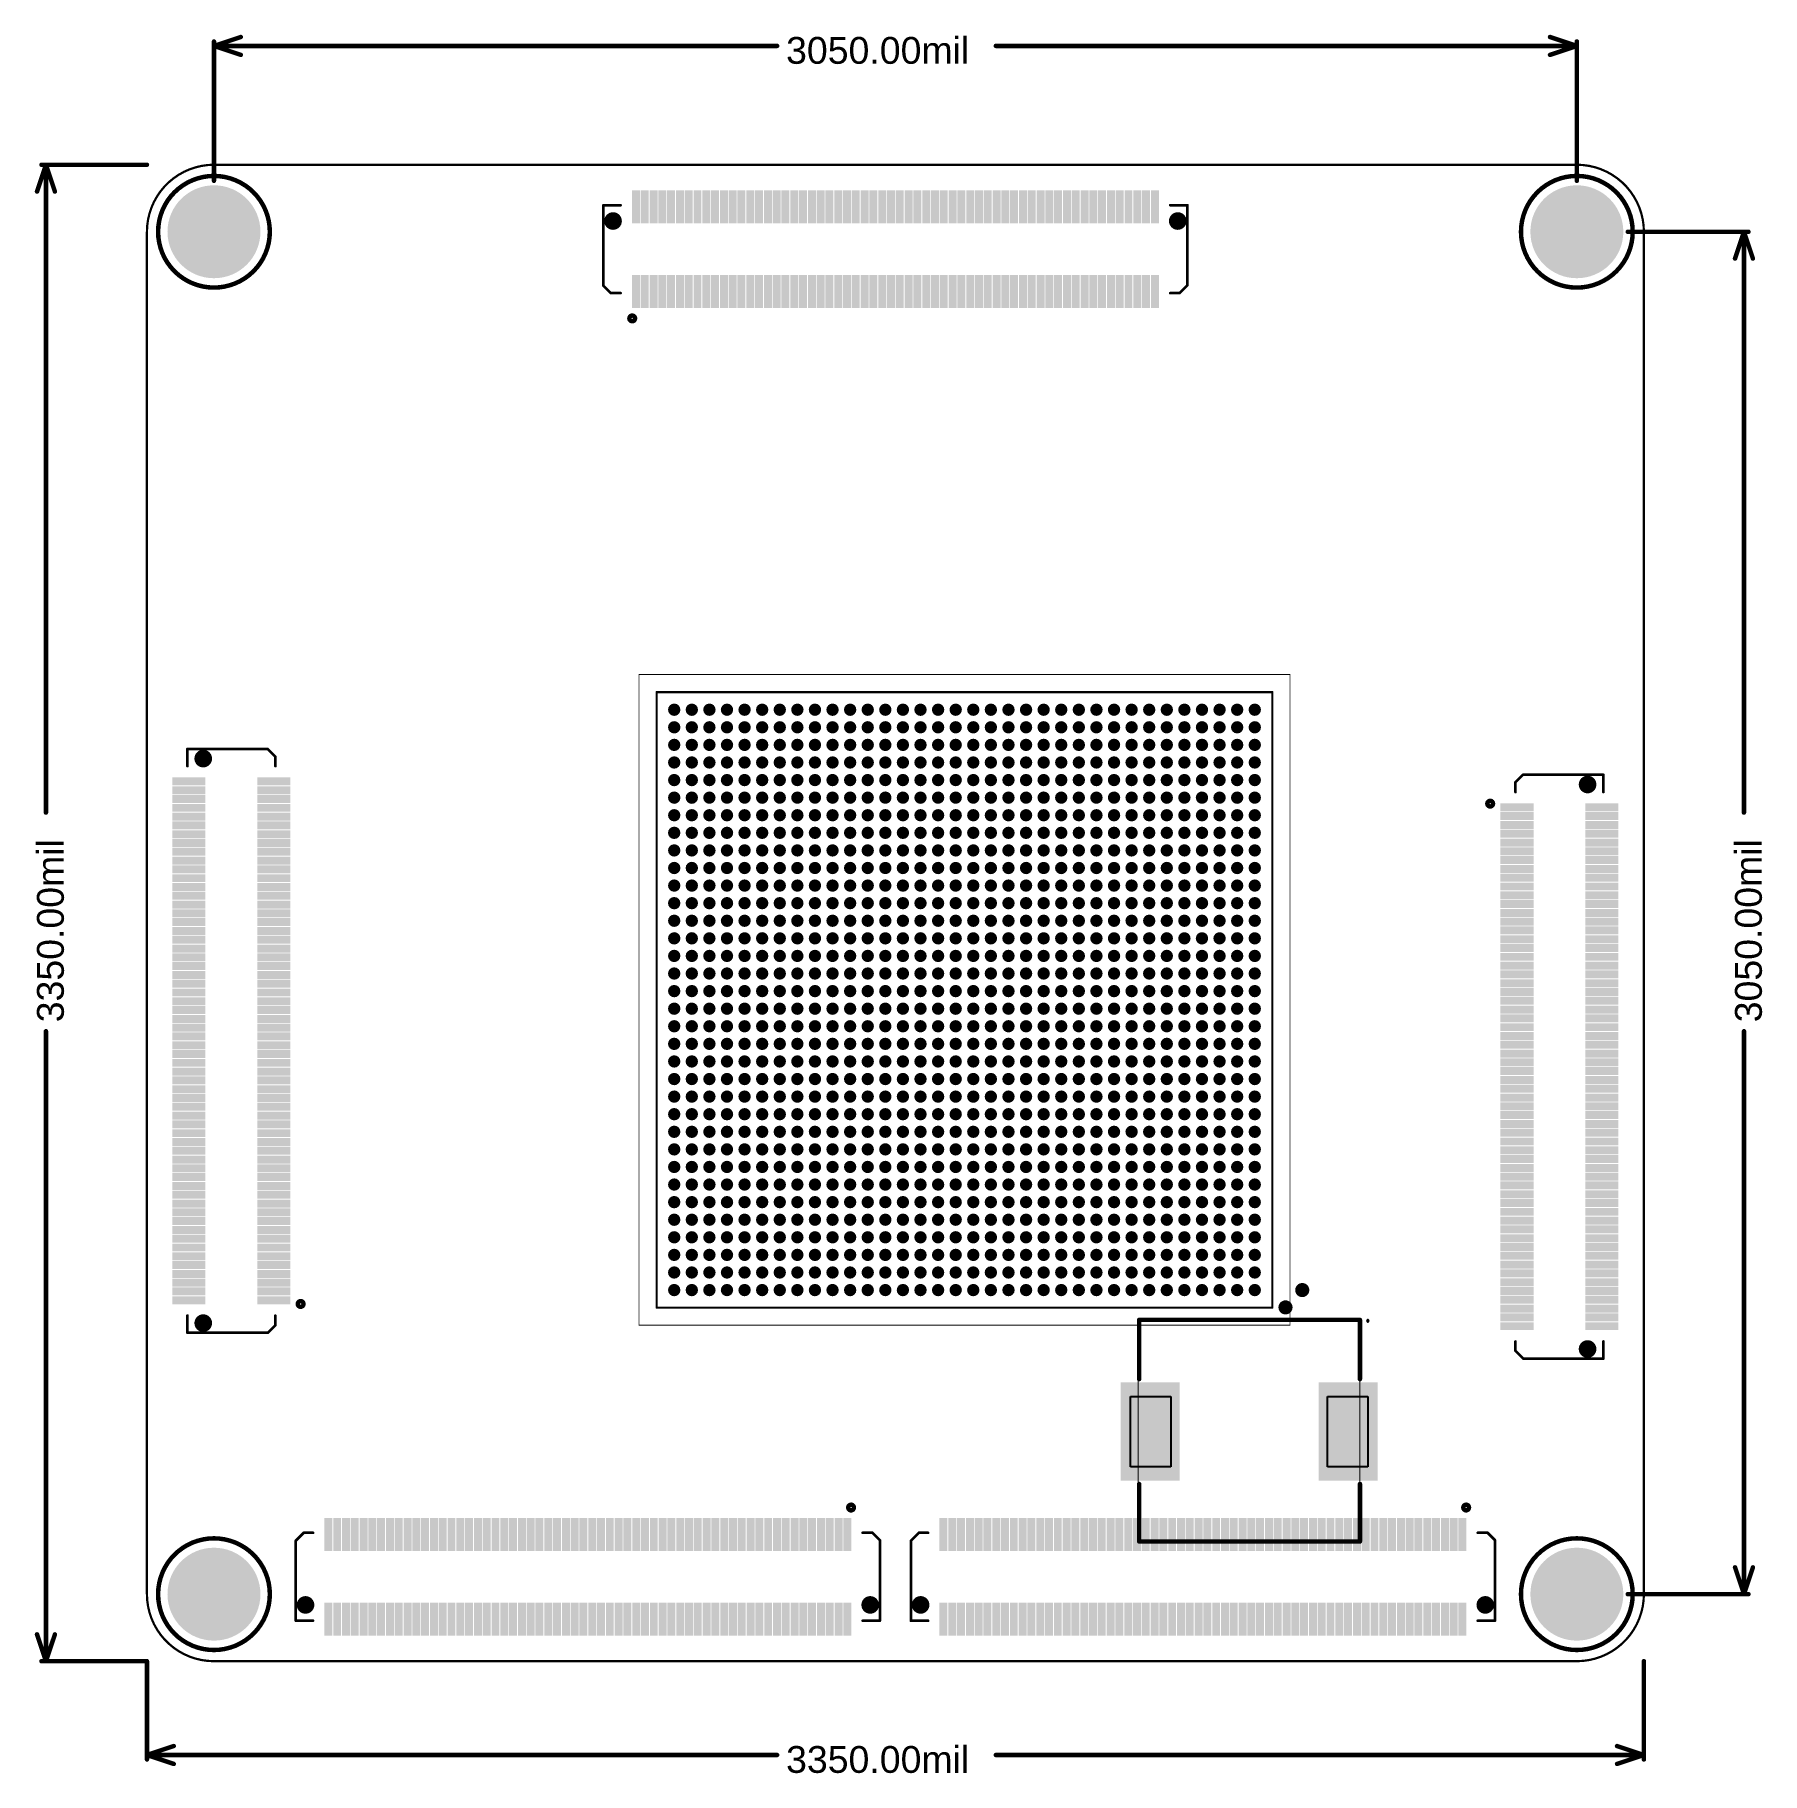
# Model space of a CAD drawing. Header units: inches. Extents: x -6.4 to 91.8, y -6.4 to 92.5.
import ezdxf

# ---------------------------------------------------------------- set-up
doc = ezdxf.new("R2010")
doc.units = ezdxf.units.IN
for name, color, linetype in [('BOT', 5, 'Continuous'), ('Bottom Overlay', 54, 'Continuous'), ('Bottom Paste', 16, 'Continuous'), ('Bottom Solder', 6, 'Continuous'), ('Keep-Out Layer', 6, 'Continuous'), ('Mechanical 13', 56, 'Continuous'), ('Mechanical 15', 56, 'Continuous'), ('Multi-Layer', 9, 'Continuous'), ('Pad Holes', 156, 'Continuous'), ('TOP', 1, 'Continuous'), ('Top Overlay', 2, 'Continuous'), ('Top Paste', 8, 'Continuous'), ('Top Solder', 216, 'Continuous')]:
    doc.layers.add(name, color=color, linetype=linetype)
doc.styles.add('Arial', font='arial.ttf', dxfattribs={"height": 0.2})

msp = doc.modelspace()

# ---------------------------------------------------------------- texts
at = {"layer": 'Top Overlay', "style": 'Arial'}
for s, p in [('3050.00mil', (36.33, 90.831)), ('3350.00mil', (36.33, -6.35))]:
    msp.add_text(s, height=1.524, dxfattribs=at).set_placement(p)
for s, p in [('3350.00mil', (-4.725, 36.33)), ('3050.00mil', (91.795, 36.33))]:
    msp.add_text(s, height=1.524, rotation=90, dxfattribs=at).set_placement(p)

# ---------------------------------------------------------------- hatches: boundary and pattern name
at = {"layer": 'BOT'}
h = msp.add_hatch(color=5, dxfattribs=at)
edge = h.paths.add_edge_path()
edge.add_arc((3.81, 81.28), 2.54, 0, 360)
for points in [[(27.92, 81.864), (27.67, 81.864), (27.67, 83.541), (27.92, 83.541)], [(28.42, 81.864), (28.17, 81.864), (28.17, 83.541), (28.42, 83.541)], [(28.92, 81.864), (28.67, 81.864), (28.67, 83.541), (28.92, 83.541)], [(29.42, 81.864), (29.17, 81.864), (29.17, 83.541), (29.42, 83.541)], [(29.92, 81.864), (29.67, 81.864), (29.67, 83.541), (29.92, 83.541)], [(30.42, 81.864), (30.17, 81.864), (30.17, 83.541), (30.42, 83.541)], [(30.92, 81.864), (30.67, 81.864), (30.67, 83.541), (30.92, 83.541)], [(31.42, 81.864), (31.17, 81.864), (31.17, 83.541), (31.42, 83.541)], [(31.92, 81.864), (31.67, 81.864), (31.67, 83.541), (31.92, 83.541)], [(32.42, 81.864), (32.17, 81.864), (32.17, 83.541), (32.42, 83.541)], [(32.92, 81.864), (32.67, 81.864), (32.67, 83.541), (32.92, 83.541)], [(33.42, 81.864), (33.17, 81.864), (33.17, 83.541), (33.42, 83.541)], [(33.92, 81.864), (33.67, 81.864), (33.67, 83.541), (33.92, 83.541)], [(34.42, 81.864), (34.17, 81.864), (34.17, 83.541), (34.42, 83.541)], [(34.92, 81.864), (34.67, 81.864), (34.67, 83.541), (34.92, 83.541)], [(35.42, 81.864), (35.17, 81.864), (35.17, 83.541), (35.42, 83.541)], [(35.92, 81.864), (35.67, 81.864), (35.67, 83.541), (35.92, 83.541)], [(36.42, 81.864), (36.17, 81.864), (36.17, 83.541), (36.42, 83.541)], [(36.92, 81.864), (36.67, 81.864), (36.67, 83.541), (36.92, 83.541)], [(37.42, 81.864), (37.17, 81.864), (37.17, 83.541), (37.42, 83.541)], [(37.92, 81.864), (37.67, 81.864), (37.67, 83.541), (37.92, 83.541)], [(38.42, 81.864), (38.17, 81.864), (38.17, 83.541), (38.42, 83.541)], [(38.92, 81.864), (38.67, 81.864), (38.67, 83.541), (38.92, 83.541)], [(39.42, 81.864), (39.17, 81.864), (39.17, 83.541), (39.42, 83.541)], [(39.92, 81.864), (39.67, 81.864), (39.67, 83.541), (39.92, 83.541)], [(40.42, 81.864), (40.17, 81.864), (40.17, 83.541), (40.42, 83.541)], [(40.92, 81.864), (40.67, 81.864), (40.67, 83.541), (40.92, 83.541)], [(41.42, 81.864), (41.17, 81.864), (41.17, 83.541), (41.42, 83.541)], [(41.92, 81.864), (41.67, 81.864), (41.67, 83.541), (41.92, 83.541)], [(42.42, 81.864), (42.17, 81.864), (42.17, 83.541), (42.42, 83.541)], [(42.92, 81.864), (42.67, 81.864), (42.67, 83.541), (42.92, 83.541)], [(43.42, 81.864), (43.17, 81.864), (43.17, 83.541), (43.42, 83.541)], [(43.92, 81.864), (43.67, 81.864), (43.67, 83.541), (43.92, 83.541)], [(44.42, 81.864), (44.17, 81.864), (44.17, 83.541), (44.42, 83.541)], [(44.92, 81.864), (44.67, 81.864), (44.67, 83.541), (44.92, 83.541)], [(45.42, 81.864), (45.17, 81.864), (45.17, 83.541), (45.42, 83.541)], [(45.92, 81.864), (45.67, 81.864), (45.67, 83.541), (45.92, 83.541)], [(46.42, 81.864), (46.17, 81.864), (46.17, 83.541), (46.42, 83.541)], [(46.92, 81.864), (46.67, 81.864), (46.67, 83.541), (46.92, 83.541)], [(47.42, 81.864), (47.17, 81.864), (47.17, 83.541), (47.42, 83.541)], [(47.92, 81.864), (47.67, 81.864), (47.67, 83.541), (47.92, 83.541)], [(48.42, 81.864), (48.17, 81.864), (48.17, 83.541), (48.42, 83.541)], [(48.92, 81.864), (48.67, 81.864), (48.67, 83.541), (48.92, 83.541)], [(49.42, 81.864), (49.17, 81.864), (49.17, 83.541), (49.42, 83.541)], [(49.92, 81.864), (49.67, 81.864), (49.67, 83.541), (49.92, 83.541)], [(50.42, 81.864), (50.17, 81.864), (50.17, 83.541), (50.42, 83.541)], [(50.92, 81.864), (50.67, 81.864), (50.67, 83.541), (50.92, 83.541)], [(51.42, 81.864), (51.17, 81.864), (51.17, 83.541), (51.42, 83.541)], [(51.92, 81.864), (51.67, 81.864), (51.67, 83.541), (51.92, 83.541)], [(52.42, 81.864), (52.17, 81.864), (52.17, 83.541), (52.42, 83.541)], [(52.92, 81.864), (52.67, 81.864), (52.67, 83.541), (52.92, 83.541)], [(53.42, 81.864), (53.17, 81.864), (53.17, 83.541), (53.42, 83.541)], [(53.92, 81.864), (53.67, 81.864), (53.67, 83.541), (53.92, 83.541)], [(54.42, 81.864), (54.17, 81.864), (54.17, 83.541), (54.42, 83.541)], [(54.92, 81.864), (54.67, 81.864), (54.67, 83.541), (54.92, 83.541)], [(55.42, 81.864), (55.17, 81.864), (55.17, 83.541), (55.42, 83.541)], [(55.92, 81.864), (55.67, 81.864), (55.67, 83.541), (55.92, 83.541)], [(56.42, 81.864), (56.17, 81.864), (56.17, 83.541), (56.42, 83.541)], [(56.92, 81.864), (56.67, 81.864), (56.67, 83.541), (56.92, 83.541)], [(57.42, 81.864), (57.17, 81.864), (57.17, 83.541), (57.42, 83.541)], [(27.92, 77.04), (27.67, 77.04), (27.67, 78.717), (27.92, 78.717)], [(28.42, 77.04), (28.17, 77.04), (28.17, 78.717), (28.42, 78.717)], [(28.92, 77.04), (28.67, 77.04), (28.67, 78.717), (28.92, 78.717)], [(29.42, 77.04), (29.17, 77.04), (29.17, 78.717), (29.42, 78.717)], [(29.92, 77.04), (29.67, 77.04), (29.67, 78.717), (29.92, 78.717)], [(30.42, 77.04), (30.17, 77.04), (30.17, 78.717), (30.42, 78.717)], [(30.92, 77.04), (30.67, 77.04), (30.67, 78.717), (30.92, 78.717)], [(31.42, 77.04), (31.17, 77.04), (31.17, 78.717), (31.42, 78.717)], [(31.92, 77.04), (31.67, 77.04), (31.67, 78.717), (31.92, 78.717)], [(32.42, 77.04), (32.17, 77.04), (32.17, 78.717), (32.42, 78.717)], [(32.92, 77.04), (32.67, 77.04), (32.67, 78.717), (32.92, 78.717)], [(33.42, 77.04), (33.17, 77.04), (33.17, 78.717), (33.42, 78.717)], [(33.92, 77.04), (33.67, 77.04), (33.67, 78.717), (33.92, 78.717)], [(34.42, 77.04), (34.17, 77.04), (34.17, 78.717), (34.42, 78.717)], [(34.92, 77.04), (34.67, 77.04), (34.67, 78.717), (34.92, 78.717)], [(35.42, 77.04), (35.17, 77.04), (35.17, 78.717), (35.42, 78.717)], [(35.92, 77.04), (35.67, 77.04), (35.67, 78.717), (35.92, 78.717)], [(36.42, 77.04), (36.17, 77.04), (36.17, 78.717), (36.42, 78.717)], [(36.92, 77.04), (36.67, 77.04), (36.67, 78.717), (36.92, 78.717)], [(37.42, 77.04), (37.17, 77.04), (37.17, 78.717), (37.42, 78.717)], [(37.92, 77.04), (37.67, 77.04), (37.67, 78.717), (37.92, 78.717)], [(38.42, 77.04), (38.17, 77.04), (38.17, 78.717), (38.42, 78.717)], [(38.92, 77.04), (38.67, 77.04), (38.67, 78.717), (38.92, 78.717)], [(39.42, 77.04), (39.17, 77.04), (39.17, 78.717), (39.42, 78.717)], [(39.92, 77.04), (39.67, 77.04), (39.67, 78.717), (39.92, 78.717)], [(40.42, 77.04), (40.17, 77.04), (40.17, 78.717), (40.42, 78.717)], [(40.92, 77.04), (40.67, 77.04), (40.67, 78.717), (40.92, 78.717)], [(41.42, 77.04), (41.17, 77.04), (41.17, 78.717), (41.42, 78.717)], [(41.92, 77.04), (41.67, 77.04), (41.67, 78.717), (41.92, 78.717)], [(42.42, 77.04), (42.17, 77.04), (42.17, 78.717), (42.42, 78.717)], [(42.92, 77.04), (42.67, 77.04), (42.67, 78.717), (42.92, 78.717)], [(43.42, 77.04), (43.17, 77.04), (43.17, 78.717), (43.42, 78.717)], [(43.92, 77.04), (43.67, 77.04), (43.67, 78.717), (43.92, 78.717)], [(44.42, 77.04), (44.17, 77.04), (44.17, 78.717), (44.42, 78.717)], [(44.92, 77.04), (44.67, 77.04), (44.67, 78.717), (44.92, 78.717)], [(45.42, 77.04), (45.17, 77.04), (45.17, 78.717), (45.42, 78.717)], [(45.92, 77.04), (45.67, 77.04), (45.67, 78.717), (45.92, 78.717)], [(46.42, 77.04), (46.17, 77.04), (46.17, 78.717), (46.42, 78.717)], [(46.92, 77.04), (46.67, 77.04), (46.67, 78.717), (46.92, 78.717)], [(47.42, 77.04), (47.17, 77.04), (47.17, 78.717), (47.42, 78.717)], [(47.92, 77.04), (47.67, 77.04), (47.67, 78.717), (47.92, 78.717)], [(48.42, 77.04), (48.17, 77.04), (48.17, 78.717), (48.42, 78.717)], [(48.92, 77.04), (48.67, 77.04), (48.67, 78.717), (48.92, 78.717)], [(49.42, 77.04), (49.17, 77.04), (49.17, 78.717), (49.42, 78.717)], [(49.92, 77.04), (49.67, 77.04), (49.67, 78.717), (49.92, 78.717)], [(50.42, 77.04), (50.17, 77.04), (50.17, 78.717), (50.42, 78.717)], [(50.92, 77.04), (50.67, 77.04), (50.67, 78.717), (50.92, 78.717)], [(51.42, 77.04), (51.17, 77.04), (51.17, 78.717), (51.42, 78.717)], [(51.92, 77.04), (51.67, 77.04), (51.67, 78.717), (51.92, 78.717)], [(52.42, 77.04), (52.17, 77.04), (52.17, 78.717), (52.42, 78.717)], [(52.92, 77.04), (52.67, 77.04), (52.67, 78.717), (52.92, 78.717)], [(53.42, 77.04), (53.17, 77.04), (53.17, 78.717), (53.42, 78.717)], [(53.92, 77.04), (53.67, 77.04), (53.67, 78.717), (53.92, 78.717)], [(54.42, 77.04), (54.17, 77.04), (54.17, 78.717), (54.42, 78.717)], [(54.92, 77.04), (54.67, 77.04), (54.67, 78.717), (54.92, 78.717)], [(55.42, 77.04), (55.17, 77.04), (55.17, 78.717), (55.42, 78.717)], [(55.92, 77.04), (55.67, 77.04), (55.67, 78.717), (55.92, 78.717)], [(56.42, 77.04), (56.17, 77.04), (56.17, 78.717), (56.42, 78.717)], [(56.92, 77.04), (56.67, 77.04), (56.67, 78.717), (56.92, 78.717)], [(57.42, 77.04), (57.17, 77.04), (57.17, 78.717), (57.42, 78.717)], [(3.226, 50.149), (3.226, 49.899), (1.549, 49.899), (1.549, 50.149)], [(3.226, 49.649), (3.226, 49.399), (1.549, 49.399), (1.549, 49.649)], [(8.05, 50.149), (8.05, 49.899), (6.373, 49.899), (6.373, 50.149)], [(8.05, 49.649), (8.05, 49.399), (6.373, 49.399), (6.373, 49.649)], [(3.226, 49.148), (3.226, 48.899), (1.549, 48.899), (1.549, 49.148)], [(3.226, 48.649), (3.226, 48.399), (1.549, 48.399), (1.549, 48.649)], [(8.05, 49.148), (8.05, 48.899), (6.373, 48.899), (6.373, 49.148)], [(8.05, 48.649), (8.05, 48.399), (6.373, 48.399), (6.373, 48.649)], [(77.04, 48.426), (77.04, 48.676), (78.717, 48.676), (78.717, 48.426)], [(81.864, 48.426), (81.864, 48.676), (83.541, 48.676), (83.541, 48.426)], [(3.226, 48.148), (3.226, 47.899), (1.549, 47.899), (1.549, 48.148)], [(3.226, 47.649), (3.226, 47.399), (1.549, 47.399), (1.549, 47.649)], [(8.05, 48.148), (8.05, 47.899), (6.373, 47.899), (6.373, 48.148)], [(8.05, 47.649), (8.05, 47.399), (6.373, 47.399), (6.373, 47.649)], [(77.04, 47.925), (77.04, 48.175), (78.717, 48.175), (78.717, 47.925)], [(77.04, 47.425), (77.04, 47.675), (78.717, 47.675), (78.717, 47.425)], [(81.864, 47.925), (81.864, 48.175), (83.541, 48.175), (83.541, 47.925)], [(81.864, 47.425), (81.864, 47.675), (83.541, 47.675), (83.541, 47.425)], [(3.226, 47.148), (3.226, 46.899), (1.549, 46.899), (1.549, 47.148)], [(3.226, 46.649), (3.226, 46.399), (1.549, 46.399), (1.549, 46.649)], [(8.05, 47.148), (8.05, 46.899), (6.373, 46.899), (6.373, 47.148)], [(8.05, 46.649), (8.05, 46.399), (6.373, 46.399), (6.373, 46.649)], [(77.04, 46.925), (77.04, 47.175), (78.717, 47.175), (78.717, 46.925)], [(77.04, 46.425), (77.04, 46.675), (78.717, 46.675), (78.717, 46.425)], [(81.864, 46.925), (81.864, 47.175), (83.541, 47.175), (83.541, 46.925)], [(81.864, 46.425), (81.864, 46.675), (83.541, 46.675), (83.541, 46.425)], [(3.226, 46.148), (3.226, 45.899), (1.549, 45.899), (1.549, 46.148)], [(3.226, 45.649), (3.226, 45.399), (1.549, 45.399), (1.549, 45.649)], [(8.05, 46.148), (8.05, 45.899), (6.373, 45.899), (6.373, 46.148)], [(8.05, 45.649), (8.05, 45.399), (6.373, 45.399), (6.373, 45.649)], [(77.04, 45.925), (77.04, 46.175), (78.717, 46.175), (78.717, 45.925)], [(77.04, 45.425), (77.04, 45.675), (78.717, 45.675), (78.717, 45.425)], [(81.864, 45.925), (81.864, 46.175), (83.541, 46.175), (83.541, 45.925)], [(81.864, 45.425), (81.864, 45.675), (83.541, 45.675), (83.541, 45.425)], [(3.226, 45.148), (3.226, 44.899), (1.549, 44.899), (1.549, 45.148)], [(3.226, 44.649), (3.226, 44.399), (1.549, 44.399), (1.549, 44.649)], [(8.05, 45.148), (8.05, 44.899), (6.373, 44.899), (6.373, 45.148)], [(8.05, 44.649), (8.05, 44.399), (6.373, 44.399), (6.373, 44.649)], [(77.04, 44.925), (77.04, 45.175), (78.717, 45.175), (78.717, 44.925)], [(77.04, 44.425), (77.04, 44.675), (78.717, 44.675), (78.717, 44.425)], [(81.864, 44.925), (81.864, 45.175), (83.541, 45.175), (83.541, 44.925)], [(81.864, 44.425), (81.864, 44.675), (83.541, 44.675), (83.541, 44.425)], [(3.226, 44.149), (3.226, 43.899), (1.549, 43.899), (1.549, 44.149)], [(3.226, 43.649), (3.226, 43.399), (1.549, 43.399), (1.549, 43.649)], [(8.05, 44.149), (8.05, 43.899), (6.373, 43.899), (6.373, 44.149)], [(8.05, 43.649), (8.05, 43.399), (6.373, 43.399), (6.373, 43.649)], [(77.04, 43.925), (77.04, 44.175), (78.717, 44.175), (78.717, 43.925)], [(77.04, 43.425), (77.04, 43.675), (78.717, 43.675), (78.717, 43.425)], [(81.864, 43.925), (81.864, 44.175), (83.541, 44.175), (83.541, 43.925)], [(81.864, 43.425), (81.864, 43.675), (83.541, 43.675), (83.541, 43.425)], [(3.226, 43.149), (3.226, 42.899), (1.549, 42.899), (1.549, 43.149)], [(3.226, 42.649), (3.226, 42.399), (1.549, 42.399), (1.549, 42.649)], [(8.05, 43.149), (8.05, 42.899), (6.373, 42.899), (6.373, 43.149)], [(8.05, 42.649), (8.05, 42.399), (6.373, 42.399), (6.373, 42.649)], [(77.04, 42.925), (77.04, 43.175), (78.717, 43.175), (78.717, 42.925)], [(77.04, 42.425), (77.04, 42.675), (78.717, 42.675), (78.717, 42.425)], [(81.864, 42.925), (81.864, 43.175), (83.541, 43.175), (83.541, 42.925)], [(81.864, 42.425), (81.864, 42.675), (83.541, 42.675), (83.541, 42.425)], [(3.226, 42.149), (3.226, 41.899), (1.549, 41.899), (1.549, 42.149)], [(3.226, 41.649), (3.226, 41.399), (1.549, 41.399), (1.549, 41.649)], [(8.05, 42.149), (8.05, 41.899), (6.373, 41.899), (6.373, 42.149)], [(8.05, 41.649), (8.05, 41.399), (6.373, 41.399), (6.373, 41.649)], [(77.04, 41.925), (77.04, 42.175), (78.717, 42.175), (78.717, 41.925)], [(77.04, 41.425), (77.04, 41.675), (78.717, 41.675), (78.717, 41.425)], [(81.864, 41.925), (81.864, 42.175), (83.541, 42.175), (83.541, 41.925)], [(81.864, 41.425), (81.864, 41.675), (83.541, 41.675), (83.541, 41.425)], [(3.226, 41.149), (3.226, 40.899), (1.549, 40.899), (1.549, 41.149)], [(3.226, 40.649), (3.226, 40.399), (1.549, 40.399), (1.549, 40.649)], [(8.05, 41.149), (8.05, 40.899), (6.373, 40.899), (6.373, 41.149)], [(8.05, 40.649), (8.05, 40.399), (6.373, 40.399), (6.373, 40.649)], [(77.04, 40.925), (77.04, 41.175), (78.717, 41.175), (78.717, 40.925)], [(77.04, 40.425), (77.04, 40.675), (78.717, 40.675), (78.717, 40.425)], [(81.864, 40.925), (81.864, 41.175), (83.541, 41.175), (83.541, 40.925)], [(81.864, 40.425), (81.864, 40.675), (83.541, 40.675), (83.541, 40.425)], [(3.226, 40.149), (3.226, 39.899), (1.549, 39.899), (1.549, 40.149)], [(3.226, 39.649), (3.226, 39.399), (1.549, 39.399), (1.549, 39.649)], [(8.05, 40.149), (8.05, 39.899), (6.373, 39.899), (6.373, 40.149)], [(8.05, 39.649), (8.05, 39.399), (6.373, 39.399), (6.373, 39.649)], [(77.04, 39.925), (77.04, 40.175), (78.717, 40.175), (78.717, 39.925)], [(77.04, 39.425), (77.04, 39.675), (78.717, 39.675), (78.717, 39.425)], [(81.864, 39.925), (81.864, 40.175), (83.541, 40.175), (83.541, 39.925)], [(81.864, 39.425), (81.864, 39.675), (83.541, 39.675), (83.541, 39.425)], [(3.226, 39.149), (3.226, 38.899), (1.549, 38.899), (1.549, 39.149)], [(3.226, 38.649), (3.226, 38.399), (1.549, 38.399), (1.549, 38.649)], [(8.05, 39.149), (8.05, 38.899), (6.373, 38.899), (6.373, 39.149)], [(8.05, 38.649), (8.05, 38.399), (6.373, 38.399), (6.373, 38.649)], [(77.04, 38.925), (77.04, 39.175), (78.717, 39.175), (78.717, 38.925)], [(77.04, 38.425), (77.04, 38.675), (78.717, 38.675), (78.717, 38.425)], [(81.864, 38.925), (81.864, 39.175), (83.541, 39.175), (83.541, 38.925)], [(81.864, 38.425), (81.864, 38.675), (83.541, 38.675), (83.541, 38.425)], [(3.226, 38.149), (3.226, 37.899), (1.549, 37.899), (1.549, 38.149)], [(3.226, 37.649), (3.226, 37.399), (1.549, 37.399), (1.549, 37.649)], [(8.05, 38.149), (8.05, 37.899), (6.373, 37.899), (6.373, 38.149)], [(8.05, 37.649), (8.05, 37.399), (6.373, 37.399), (6.373, 37.649)], [(77.04, 37.925), (77.04, 38.175), (78.717, 38.175), (78.717, 37.925)], [(77.04, 37.425), (77.04, 37.675), (78.717, 37.675), (78.717, 37.425)], [(81.864, 37.925), (81.864, 38.175), (83.541, 38.175), (83.541, 37.925)], [(81.864, 37.425), (81.864, 37.675), (83.541, 37.675), (83.541, 37.425)], [(3.226, 37.149), (3.226, 36.899), (1.549, 36.899), (1.549, 37.149)], [(3.226, 36.649), (3.226, 36.399), (1.549, 36.399), (1.549, 36.649)], [(8.05, 37.149), (8.05, 36.899), (6.373, 36.899), (6.373, 37.149)], [(8.05, 36.649), (8.05, 36.399), (6.373, 36.399), (6.373, 36.649)], [(77.04, 36.925), (77.04, 37.175), (78.717, 37.175), (78.717, 36.925)], [(77.04, 36.425), (77.04, 36.675), (78.717, 36.675), (78.717, 36.425)], [(81.864, 36.925), (81.864, 37.175), (83.541, 37.175), (83.541, 36.925)], [(81.864, 36.425), (81.864, 36.675), (83.541, 36.675), (83.541, 36.425)], [(3.226, 36.149), (3.226, 35.899), (1.549, 35.899), (1.549, 36.149)], [(3.226, 35.649), (3.226, 35.399), (1.549, 35.399), (1.549, 35.649)], [(8.05, 36.149), (8.05, 35.899), (6.373, 35.899), (6.373, 36.149)], [(8.05, 35.649), (8.05, 35.399), (6.373, 35.399), (6.373, 35.649)], [(77.04, 35.925), (77.04, 36.175), (78.717, 36.175), (78.717, 35.925)], [(77.04, 35.425), (77.04, 35.675), (78.717, 35.675), (78.717, 35.425)], [(81.864, 35.925), (81.864, 36.175), (83.541, 36.175), (83.541, 35.925)], [(81.864, 35.425), (81.864, 35.675), (83.541, 35.675), (83.541, 35.425)], [(3.226, 35.149), (3.226, 34.899), (1.549, 34.899), (1.549, 35.149)], [(3.226, 34.649), (3.226, 34.399), (1.549, 34.399), (1.549, 34.649)], [(8.05, 35.149), (8.05, 34.899), (6.373, 34.899), (6.373, 35.149)], [(8.05, 34.649), (8.05, 34.399), (6.373, 34.399), (6.373, 34.649)], [(77.04, 34.925), (77.04, 35.175), (78.717, 35.175), (78.717, 34.925)], [(77.04, 34.425), (77.04, 34.675), (78.717, 34.675), (78.717, 34.425)], [(81.864, 34.925), (81.864, 35.175), (83.541, 35.175), (83.541, 34.925)], [(81.864, 34.425), (81.864, 34.675), (83.541, 34.675), (83.541, 34.425)], [(3.226, 34.149), (3.226, 33.899), (1.549, 33.899), (1.549, 34.149)], [(3.226, 33.649), (3.226, 33.399), (1.549, 33.399), (1.549, 33.649)], [(8.05, 34.149), (8.05, 33.899), (6.373, 33.899), (6.373, 34.149)], [(8.05, 33.649), (8.05, 33.399), (6.373, 33.399), (6.373, 33.649)], [(77.04, 33.925), (77.04, 34.175), (78.717, 34.175), (78.717, 33.925)], [(77.04, 33.425), (77.04, 33.675), (78.717, 33.675), (78.717, 33.425)], [(81.864, 33.925), (81.864, 34.175), (83.541, 34.175), (83.541, 33.925)], [(81.864, 33.425), (81.864, 33.675), (83.541, 33.675), (83.541, 33.425)], [(3.226, 33.149), (3.226, 32.899), (1.549, 32.899), (1.549, 33.149)], [(3.226, 32.649), (3.226, 32.399), (1.549, 32.399), (1.549, 32.649)], [(8.05, 33.149), (8.05, 32.899), (6.373, 32.899), (6.373, 33.149)], [(8.05, 32.649), (8.05, 32.399), (6.373, 32.399), (6.373, 32.649)], [(77.04, 32.925), (77.04, 33.175), (78.717, 33.175), (78.717, 32.925)], [(77.04, 32.425), (77.04, 32.675), (78.717, 32.675), (78.717, 32.425)], [(81.864, 32.925), (81.864, 33.175), (83.541, 33.175), (83.541, 32.925)], [(81.864, 32.425), (81.864, 32.675), (83.541, 32.675), (83.541, 32.425)], [(3.226, 32.149), (3.226, 31.899), (1.549, 31.899), (1.549, 32.149)], [(3.226, 31.649), (3.226, 31.399), (1.549, 31.399), (1.549, 31.649)], [(8.05, 32.149), (8.05, 31.899), (6.373, 31.899), (6.373, 32.149)], [(8.05, 31.649), (8.05, 31.399), (6.373, 31.399), (6.373, 31.649)], [(77.04, 31.925), (77.04, 32.175), (78.717, 32.175), (78.717, 31.925)], [(77.04, 31.425), (77.04, 31.675), (78.717, 31.675), (78.717, 31.425)], [(81.864, 31.925), (81.864, 32.175), (83.541, 32.175), (83.541, 31.925)], [(81.864, 31.425), (81.864, 31.675), (83.541, 31.675), (83.541, 31.425)], [(3.226, 31.149), (3.226, 30.899), (1.549, 30.899), (1.549, 31.149)], [(3.226, 30.649), (3.226, 30.399), (1.549, 30.399), (1.549, 30.649)], [(8.05, 31.149), (8.05, 30.899), (6.373, 30.899), (6.373, 31.149)], [(8.05, 30.649), (8.05, 30.399), (6.373, 30.399), (6.373, 30.649)], [(77.04, 30.925), (77.04, 31.175), (78.717, 31.175), (78.717, 30.925)], [(77.04, 30.425), (77.04, 30.675), (78.717, 30.675), (78.717, 30.425)], [(81.864, 30.925), (81.864, 31.175), (83.541, 31.175), (83.541, 30.925)], [(81.864, 30.425), (81.864, 30.675), (83.541, 30.675), (83.541, 30.425)], [(3.226, 30.149), (3.226, 29.899), (1.549, 29.899), (1.549, 30.149)], [(8.05, 30.149), (8.05, 29.899), (6.373, 29.899), (6.373, 30.149)], [(77.04, 29.925), (77.04, 30.175), (78.717, 30.175), (78.717, 29.925)], [(77.04, 29.425), (77.04, 29.675), (78.717, 29.675), (78.717, 29.425)], [(81.864, 29.925), (81.864, 30.175), (83.541, 30.175), (83.541, 29.925)], [(81.864, 29.425), (81.864, 29.675), (83.541, 29.675), (83.541, 29.425)], [(3.226, 29.649), (3.226, 29.399), (1.549, 29.399), (1.549, 29.649)], [(3.226, 29.149), (3.226, 28.899), (1.549, 28.899), (1.549, 29.149)], [(8.05, 29.649), (8.05, 29.399), (6.373, 29.399), (6.373, 29.649)], [(8.05, 29.149), (8.05, 28.899), (6.373, 28.899), (6.373, 29.149)], [(77.04, 28.925), (77.04, 29.175), (78.717, 29.175), (78.717, 28.925)], [(77.04, 28.425), (77.04, 28.675), (78.717, 28.675), (78.717, 28.425)], [(81.864, 28.925), (81.864, 29.175), (83.541, 29.175), (83.541, 28.925)], [(81.864, 28.425), (81.864, 28.675), (83.541, 28.675), (83.541, 28.425)], [(3.226, 28.649), (3.226, 28.399), (1.549, 28.399), (1.549, 28.649)], [(3.226, 28.149), (3.226, 27.899), (1.549, 27.899), (1.549, 28.149)], [(8.05, 28.649), (8.05, 28.399), (6.373, 28.399), (6.373, 28.649)], [(8.05, 28.149), (8.05, 27.899), (6.373, 27.899), (6.373, 28.149)], [(77.04, 27.925), (77.04, 28.175), (78.717, 28.175), (78.717, 27.925)], [(81.864, 27.925), (81.864, 28.175), (83.541, 28.175), (83.541, 27.925)], [(3.226, 27.649), (3.226, 27.399), (1.549, 27.399), (1.549, 27.649)], [(3.226, 27.149), (3.226, 26.899), (1.549, 26.899), (1.549, 27.149)], [(8.05, 27.649), (8.05, 27.399), (6.373, 27.399), (6.373, 27.649)], [(8.05, 27.149), (8.05, 26.899), (6.373, 26.899), (6.373, 27.149)], [(77.04, 27.425), (77.04, 27.675), (78.717, 27.675), (78.717, 27.425)], [(77.04, 26.925), (77.04, 27.175), (78.717, 27.175), (78.717, 26.925)], [(81.864, 27.425), (81.864, 27.675), (83.541, 27.675), (83.541, 27.425)], [(81.864, 26.925), (81.864, 27.175), (83.541, 27.175), (83.541, 26.925)], [(3.226, 26.649), (3.226, 26.399), (1.549, 26.399), (1.549, 26.649)], [(3.226, 26.149), (3.226, 25.899), (1.549, 25.899), (1.549, 26.149)], [(8.05, 26.649), (8.05, 26.399), (6.373, 26.399), (6.373, 26.649)], [(8.05, 26.149), (8.05, 25.899), (6.373, 25.899), (6.373, 26.149)], [(77.04, 26.425), (77.04, 26.675), (78.717, 26.675), (78.717, 26.425)], [(77.04, 25.925), (77.04, 26.175), (78.717, 26.175), (78.717, 25.925)], [(81.864, 26.425), (81.864, 26.675), (83.541, 26.675), (83.541, 26.425)], [(81.864, 25.925), (81.864, 26.175), (83.541, 26.175), (83.541, 25.925)], [(3.226, 25.649), (3.226, 25.399), (1.549, 25.399), (1.549, 25.649)], [(3.226, 25.149), (3.226, 24.899), (1.549, 24.899), (1.549, 25.149)], [(8.05, 25.649), (8.05, 25.399), (6.373, 25.399), (6.373, 25.649)], [(8.05, 25.149), (8.05, 24.899), (6.373, 24.899), (6.373, 25.149)], [(77.04, 25.425), (77.04, 25.675), (78.717, 25.675), (78.717, 25.425)], [(77.04, 24.925), (77.04, 25.175), (78.717, 25.175), (78.717, 24.925)], [(81.864, 25.425), (81.864, 25.675), (83.541, 25.675), (83.541, 25.425)], [(81.864, 24.925), (81.864, 25.175), (83.541, 25.175), (83.541, 24.925)], [(3.226, 24.649), (3.226, 24.399), (1.549, 24.399), (1.549, 24.649)], [(3.226, 24.149), (3.226, 23.899), (1.549, 23.899), (1.549, 24.149)], [(8.05, 24.649), (8.05, 24.399), (6.373, 24.399), (6.373, 24.649)], [(8.05, 24.149), (8.05, 23.899), (6.373, 23.899), (6.373, 24.149)], [(77.04, 24.425), (77.04, 24.675), (78.717, 24.675), (78.717, 24.425)], [(77.04, 23.925), (77.04, 24.175), (78.717, 24.175), (78.717, 23.925)], [(81.864, 24.425), (81.864, 24.675), (83.541, 24.675), (83.541, 24.425)], [(81.864, 23.925), (81.864, 24.175), (83.541, 24.175), (83.541, 23.925)], [(3.226, 23.649), (3.226, 23.399), (1.549, 23.399), (1.549, 23.649)], [(3.226, 23.149), (3.226, 22.899), (1.549, 22.899), (1.549, 23.149)], [(8.05, 23.649), (8.05, 23.399), (6.373, 23.399), (6.373, 23.649)], [(8.05, 23.149), (8.05, 22.899), (6.373, 22.899), (6.373, 23.149)], [(77.04, 23.425), (77.04, 23.675), (78.717, 23.675), (78.717, 23.425)], [(77.04, 22.925), (77.04, 23.175), (78.717, 23.175), (78.717, 22.925)], [(81.864, 23.425), (81.864, 23.675), (83.541, 23.675), (83.541, 23.425)], [(81.864, 22.925), (81.864, 23.175), (83.541, 23.175), (83.541, 22.925)], [(3.226, 22.649), (3.226, 22.399), (1.549, 22.399), (1.549, 22.649)], [(3.226, 22.149), (3.226, 21.899), (1.549, 21.899), (1.549, 22.149)], [(8.05, 22.649), (8.05, 22.399), (6.373, 22.399), (6.373, 22.649)], [(8.05, 22.149), (8.05, 21.899), (6.373, 21.899), (6.373, 22.149)], [(77.04, 22.425), (77.04, 22.675), (78.717, 22.675), (78.717, 22.425)], [(77.04, 21.925), (77.04, 22.175), (78.717, 22.175), (78.717, 21.925)], [(81.864, 22.425), (81.864, 22.675), (83.541, 22.675), (83.541, 22.425)], [(81.864, 21.925), (81.864, 22.175), (83.541, 22.175), (83.541, 21.925)], [(3.226, 21.649), (3.226, 21.399), (1.549, 21.399), (1.549, 21.649)], [(3.226, 21.149), (3.226, 20.899), (1.549, 20.899), (1.549, 21.149)], [(8.05, 21.649), (8.05, 21.399), (6.373, 21.399), (6.373, 21.649)], [(8.05, 21.149), (8.05, 20.899), (6.373, 20.899), (6.373, 21.149)], [(77.04, 21.425), (77.04, 21.675), (78.717, 21.675), (78.717, 21.425)], [(77.04, 20.925), (77.04, 21.175), (78.717, 21.175), (78.717, 20.925)], [(81.864, 21.425), (81.864, 21.675), (83.541, 21.675), (83.541, 21.425)], [(81.864, 20.925), (81.864, 21.175), (83.541, 21.175), (83.541, 20.925)], [(3.226, 20.648), (3.226, 20.398), (1.549, 20.398), (1.549, 20.648)], [(8.05, 20.648), (8.05, 20.398), (6.373, 20.398), (6.373, 20.648)], [(77.04, 20.425), (77.04, 20.675), (78.717, 20.675), (78.717, 20.425)], [(77.04, 19.925), (77.04, 20.175), (78.717, 20.175), (78.717, 19.925)], [(81.864, 20.425), (81.864, 20.675), (83.541, 20.675), (83.541, 20.425)], [(81.864, 19.925), (81.864, 20.175), (83.541, 20.175), (83.541, 19.925)], [(77.04, 19.425), (77.04, 19.675), (78.717, 19.675), (78.717, 19.425)], [(77.04, 18.925), (77.04, 19.175), (78.717, 19.175), (78.717, 18.925)], [(81.864, 19.425), (81.864, 19.675), (83.541, 19.675), (83.541, 19.425)], [(81.864, 18.925), (81.864, 19.175), (83.541, 19.175), (83.541, 18.925)], [(10.187, 8.05), (10.437, 8.05), (10.437, 6.373), (10.187, 6.373)], [(10.688, 8.05), (10.937, 8.05), (10.937, 6.373), (10.688, 6.373)], [(11.188, 8.05), (11.438, 8.05), (11.438, 6.373), (11.188, 6.373)], [(11.688, 8.05), (11.937, 8.05), (11.937, 6.373), (11.688, 6.373)], [(12.188, 8.05), (12.438, 8.05), (12.438, 6.373), (12.188, 6.373)], [(12.688, 8.05), (12.937, 8.05), (12.937, 6.373), (12.688, 6.373)], [(13.188, 8.05), (13.438, 8.05), (13.438, 6.373), (13.188, 6.373)], [(13.688, 8.05), (13.937, 8.05), (13.937, 6.373), (13.688, 6.373)], [(14.188, 8.05), (14.438, 8.05), (14.438, 6.373), (14.188, 6.373)], [(14.688, 8.05), (14.937, 8.05), (14.937, 6.373), (14.688, 6.373)], [(15.188, 8.05), (15.438, 8.05), (15.438, 6.373), (15.188, 6.373)], [(15.688, 8.05), (15.937, 8.05), (15.937, 6.373), (15.688, 6.373)], [(16.188, 8.05), (16.438, 8.05), (16.438, 6.373), (16.188, 6.373)], [(16.688, 8.05), (16.937, 8.05), (16.937, 6.373), (16.688, 6.373)], [(17.188, 8.05), (17.438, 8.05), (17.438, 6.373), (17.188, 6.373)], [(17.688, 8.05), (17.937, 8.05), (17.937, 6.373), (17.688, 6.373)], [(18.188, 8.05), (18.438, 8.05), (18.438, 6.373), (18.188, 6.373)], [(18.688, 8.05), (18.937, 8.05), (18.937, 6.373), (18.688, 6.373)], [(19.188, 8.05), (19.438, 8.05), (19.438, 6.373), (19.188, 6.373)], [(19.688, 8.05), (19.937, 8.05), (19.937, 6.373), (19.688, 6.373)], [(20.188, 8.05), (20.438, 8.05), (20.438, 6.373), (20.188, 6.373)], [(20.688, 8.05), (20.937, 8.05), (20.937, 6.373), (20.688, 6.373)], [(21.188, 8.05), (21.438, 8.05), (21.438, 6.373), (21.188, 6.373)], [(21.688, 8.05), (21.937, 8.05), (21.937, 6.373), (21.688, 6.373)], [(22.188, 8.05), (22.438, 8.05), (22.438, 6.373), (22.188, 6.373)], [(22.688, 8.05), (22.937, 8.05), (22.937, 6.373), (22.688, 6.373)], [(23.188, 8.05), (23.438, 8.05), (23.438, 6.373), (23.188, 6.373)], [(23.688, 8.05), (23.937, 8.05), (23.937, 6.373), (23.688, 6.373)], [(24.188, 8.05), (24.438, 8.05), (24.438, 6.373), (24.188, 6.373)], [(24.688, 8.05), (24.937, 8.05), (24.937, 6.373), (24.688, 6.373)], [(25.188, 8.05), (25.438, 8.05), (25.438, 6.373), (25.188, 6.373)], [(25.688, 8.05), (25.937, 8.05), (25.937, 6.373), (25.688, 6.373)], [(26.188, 8.05), (26.438, 8.05), (26.438, 6.373), (26.188, 6.373)], [(26.688, 8.05), (26.937, 8.05), (26.937, 6.373), (26.688, 6.373)], [(27.188, 8.05), (27.438, 8.05), (27.438, 6.373), (27.188, 6.373)], [(27.688, 8.05), (27.937, 8.05), (27.937, 6.373), (27.688, 6.373)], [(28.188, 8.05), (28.438, 8.05), (28.438, 6.373), (28.188, 6.373)], [(28.688, 8.05), (28.937, 8.05), (28.937, 6.373), (28.688, 6.373)], [(29.188, 8.05), (29.438, 8.05), (29.438, 6.373), (29.188, 6.373)], [(29.688, 8.05), (29.937, 8.05), (29.937, 6.373), (29.688, 6.373)], [(30.188, 8.05), (30.438, 8.05), (30.438, 6.373), (30.188, 6.373)], [(30.688, 8.05), (30.937, 8.05), (30.937, 6.373), (30.688, 6.373)], [(31.188, 8.05), (31.438, 8.05), (31.438, 6.373), (31.188, 6.373)], [(31.688, 8.05), (31.937, 8.05), (31.937, 6.373), (31.688, 6.373)], [(32.188, 8.05), (32.438, 8.05), (32.438, 6.373), (32.188, 6.373)], [(32.688, 8.05), (32.937, 8.05), (32.937, 6.373), (32.688, 6.373)], [(33.188, 8.05), (33.438, 8.05), (33.438, 6.373), (33.188, 6.373)], [(33.688, 8.05), (33.937, 8.05), (33.937, 6.373), (33.688, 6.373)], [(34.188, 8.05), (34.438, 8.05), (34.438, 6.373), (34.188, 6.373)], [(34.688, 8.05), (34.937, 8.05), (34.937, 6.373), (34.688, 6.373)], [(35.188, 8.05), (35.438, 8.05), (35.438, 6.373), (35.188, 6.373)], [(35.688, 8.05), (35.937, 8.05), (35.937, 6.373), (35.688, 6.373)], [(36.188, 8.05), (36.438, 8.05), (36.438, 6.373), (36.188, 6.373)], [(36.688, 8.05), (36.937, 8.05), (36.937, 6.373), (36.688, 6.373)], [(37.188, 8.05), (37.438, 8.05), (37.438, 6.373), (37.188, 6.373)], [(37.688, 8.05), (37.937, 8.05), (37.937, 6.373), (37.688, 6.373)], [(38.188, 8.05), (38.438, 8.05), (38.438, 6.373), (38.188, 6.373)], [(38.688, 8.05), (38.937, 8.05), (38.937, 6.373), (38.688, 6.373)], [(39.188, 8.05), (39.438, 8.05), (39.438, 6.373), (39.188, 6.373)], [(39.688, 8.05), (39.938, 8.05), (39.938, 6.373), (39.688, 6.373)], [(45.152, 8.05), (45.402, 8.05), (45.402, 6.373), (45.152, 6.373)], [(45.652, 8.05), (45.902, 8.05), (45.902, 6.373), (45.652, 6.373)], [(46.152, 8.05), (46.402, 8.05), (46.402, 6.373), (46.152, 6.373)], [(46.652, 8.05), (46.902, 8.05), (46.902, 6.373), (46.652, 6.373)], [(47.152, 8.05), (47.402, 8.05), (47.402, 6.373), (47.152, 6.373)], [(47.652, 8.05), (47.902, 8.05), (47.902, 6.373), (47.652, 6.373)], [(48.152, 8.05), (48.402, 8.05), (48.402, 6.373), (48.152, 6.373)], [(48.652, 8.05), (48.902, 8.05), (48.902, 6.373), (48.652, 6.373)], [(49.152, 8.05), (49.402, 8.05), (49.402, 6.373), (49.152, 6.373)], [(49.652, 8.05), (49.902, 8.05), (49.902, 6.373), (49.652, 6.373)], [(50.152, 8.05), (50.402, 8.05), (50.402, 6.373), (50.152, 6.373)], [(50.652, 8.05), (50.902, 8.05), (50.902, 6.373), (50.652, 6.373)], [(51.152, 8.05), (51.402, 8.05), (51.402, 6.373), (51.152, 6.373)], [(51.652, 8.05), (51.902, 8.05), (51.902, 6.373), (51.652, 6.373)], [(52.152, 8.05), (52.402, 8.05), (52.402, 6.373), (52.152, 6.373)], [(52.652, 8.05), (52.902, 8.05), (52.902, 6.373), (52.652, 6.373)], [(53.152, 8.05), (53.402, 8.05), (53.402, 6.373), (53.152, 6.373)], [(53.652, 8.05), (53.902, 8.05), (53.902, 6.373), (53.652, 6.373)], [(54.152, 8.05), (54.402, 8.05), (54.402, 6.373), (54.152, 6.373)], [(54.652, 8.05), (54.902, 8.05), (54.902, 6.373), (54.652, 6.373)], [(55.152, 8.05), (55.402, 8.05), (55.402, 6.373), (55.152, 6.373)], [(55.652, 8.05), (55.902, 8.05), (55.902, 6.373), (55.652, 6.373)], [(56.152, 8.05), (56.402, 8.05), (56.402, 6.373), (56.152, 6.373)], [(56.652, 8.05), (56.902, 8.05), (56.902, 6.373), (56.652, 6.373)], [(57.152, 8.05), (57.402, 8.05), (57.402, 6.373), (57.152, 6.373)], [(57.652, 8.05), (57.902, 8.05), (57.902, 6.373), (57.652, 6.373)], [(58.152, 8.05), (58.402, 8.05), (58.402, 6.373), (58.152, 6.373)], [(58.652, 8.05), (58.902, 8.05), (58.902, 6.373), (58.652, 6.373)], [(59.152, 8.05), (59.402, 8.05), (59.402, 6.373), (59.152, 6.373)], [(59.652, 8.05), (59.902, 8.05), (59.902, 6.373), (59.652, 6.373)], [(60.152, 8.05), (60.402, 8.05), (60.402, 6.373), (60.152, 6.373)], [(60.652, 8.05), (60.902, 8.05), (60.902, 6.373), (60.652, 6.373)], [(61.152, 8.05), (61.402, 8.05), (61.402, 6.373), (61.152, 6.373)], [(61.652, 8.05), (61.902, 8.05), (61.902, 6.373), (61.652, 6.373)], [(62.152, 8.05), (62.402, 8.05), (62.402, 6.373), (62.152, 6.373)], [(62.652, 8.05), (62.902, 8.05), (62.902, 6.373), (62.652, 6.373)], [(63.152, 8.05), (63.402, 8.05), (63.402, 6.373), (63.152, 6.373)], [(63.652, 8.05), (63.902, 8.05), (63.902, 6.373), (63.652, 6.373)], [(64.152, 8.05), (64.402, 8.05), (64.402, 6.373), (64.152, 6.373)], [(64.652, 8.05), (64.902, 8.05), (64.902, 6.373), (64.652, 6.373)], [(65.152, 8.05), (65.402, 8.05), (65.402, 6.373), (65.152, 6.373)], [(65.652, 8.05), (65.902, 8.05), (65.902, 6.373), (65.652, 6.373)], [(66.152, 8.05), (66.402, 8.05), (66.402, 6.373), (66.152, 6.373)], [(66.652, 8.05), (66.902, 8.05), (66.902, 6.373), (66.652, 6.373)], [(67.152, 8.05), (67.402, 8.05), (67.402, 6.373), (67.152, 6.373)], [(67.652, 8.05), (67.902, 8.05), (67.902, 6.373), (67.652, 6.373)], [(68.152, 8.05), (68.402, 8.05), (68.402, 6.373), (68.152, 6.373)], [(68.652, 8.05), (68.902, 8.05), (68.902, 6.373), (68.652, 6.373)], [(69.152, 8.05), (69.402, 8.05), (69.402, 6.373), (69.152, 6.373)], [(69.652, 8.05), (69.902, 8.05), (69.902, 6.373), (69.652, 6.373)], [(70.152, 8.05), (70.402, 8.05), (70.402, 6.373), (70.152, 6.373)], [(70.652, 8.05), (70.902, 8.05), (70.902, 6.373), (70.652, 6.373)], [(71.152, 8.05), (71.402, 8.05), (71.402, 6.373), (71.152, 6.373)], [(71.652, 8.05), (71.902, 8.05), (71.902, 6.373), (71.652, 6.373)], [(72.152, 8.05), (72.402, 8.05), (72.402, 6.373), (72.152, 6.373)], [(72.652, 8.05), (72.902, 8.05), (72.902, 6.373), (72.652, 6.373)], [(73.152, 8.05), (73.402, 8.05), (73.402, 6.373), (73.152, 6.373)], [(73.652, 8.05), (73.902, 8.05), (73.902, 6.373), (73.652, 6.373)], [(74.152, 8.05), (74.402, 8.05), (74.402, 6.373), (74.152, 6.373)], [(74.653, 8.05), (74.903, 8.05), (74.903, 6.373), (74.653, 6.373)], [(10.187, 3.226), (10.437, 3.226), (10.437, 1.549), (10.187, 1.549)], [(10.688, 3.226), (10.937, 3.226), (10.937, 1.549), (10.688, 1.549)], [(11.188, 3.226), (11.438, 3.226), (11.438, 1.549), (11.188, 1.549)], [(11.688, 3.226), (11.937, 3.226), (11.937, 1.549), (11.688, 1.549)], [(12.188, 3.226), (12.438, 3.226), (12.438, 1.549), (12.188, 1.549)], [(12.688, 3.226), (12.937, 3.226), (12.937, 1.549), (12.688, 1.549)], [(13.188, 3.226), (13.438, 3.226), (13.438, 1.549), (13.188, 1.549)], [(13.688, 3.226), (13.937, 3.226), (13.937, 1.549), (13.688, 1.549)], [(14.188, 3.226), (14.438, 3.226), (14.438, 1.549), (14.188, 1.549)], [(14.688, 3.226), (14.937, 3.226), (14.937, 1.549), (14.688, 1.549)], [(15.188, 3.226), (15.438, 3.226), (15.438, 1.549), (15.188, 1.549)], [(15.688, 3.226), (15.937, 3.226), (15.937, 1.549), (15.688, 1.549)], [(16.188, 3.226), (16.438, 3.226), (16.438, 1.549), (16.188, 1.549)], [(16.688, 3.226), (16.937, 3.226), (16.937, 1.549), (16.688, 1.549)], [(17.188, 3.226), (17.438, 3.226), (17.438, 1.549), (17.188, 1.549)], [(17.688, 3.226), (17.937, 3.226), (17.937, 1.549), (17.688, 1.549)], [(18.188, 3.226), (18.438, 3.226), (18.438, 1.549), (18.188, 1.549)], [(18.688, 3.226), (18.937, 3.226), (18.937, 1.549), (18.688, 1.549)], [(19.188, 3.226), (19.438, 3.226), (19.438, 1.549), (19.188, 1.549)], [(19.688, 3.226), (19.937, 3.226), (19.937, 1.549), (19.688, 1.549)], [(20.188, 3.226), (20.438, 3.226), (20.438, 1.549), (20.188, 1.549)], [(20.688, 3.226), (20.937, 3.226), (20.937, 1.549), (20.688, 1.549)], [(21.188, 3.226), (21.438, 3.226), (21.438, 1.549), (21.188, 1.549)], [(21.688, 3.226), (21.937, 3.226), (21.937, 1.549), (21.688, 1.549)], [(22.188, 3.226), (22.438, 3.226), (22.438, 1.549), (22.188, 1.549)], [(22.688, 3.226), (22.937, 3.226), (22.937, 1.549), (22.688, 1.549)], [(23.188, 3.226), (23.438, 3.226), (23.438, 1.549), (23.188, 1.549)], [(23.688, 3.226), (23.937, 3.226), (23.937, 1.549), (23.688, 1.549)], [(24.188, 3.226), (24.438, 3.226), (24.438, 1.549), (24.188, 1.549)], [(24.688, 3.226), (24.937, 3.226), (24.937, 1.549), (24.688, 1.549)], [(25.188, 3.226), (25.438, 3.226), (25.438, 1.549), (25.188, 1.549)], [(25.688, 3.226), (25.937, 3.226), (25.937, 1.549), (25.688, 1.549)], [(26.188, 3.226), (26.438, 3.226), (26.438, 1.549), (26.188, 1.549)], [(26.688, 3.226), (26.937, 3.226), (26.937, 1.549), (26.688, 1.549)], [(27.188, 3.226), (27.438, 3.226), (27.438, 1.549), (27.188, 1.549)], [(27.688, 3.226), (27.937, 3.226), (27.937, 1.549), (27.688, 1.549)], [(28.188, 3.226), (28.438, 3.226), (28.438, 1.549), (28.188, 1.549)], [(28.688, 3.226), (28.937, 3.226), (28.937, 1.549), (28.688, 1.549)], [(29.188, 3.226), (29.438, 3.226), (29.438, 1.549), (29.188, 1.549)], [(29.688, 3.226), (29.937, 3.226), (29.937, 1.549), (29.688, 1.549)], [(30.188, 3.226), (30.438, 3.226), (30.438, 1.549), (30.188, 1.549)], [(30.688, 3.226), (30.937, 3.226), (30.937, 1.549), (30.688, 1.549)], [(31.188, 3.226), (31.438, 3.226), (31.438, 1.549), (31.188, 1.549)], [(31.688, 3.226), (31.937, 3.226), (31.937, 1.549), (31.688, 1.549)], [(32.188, 3.226), (32.438, 3.226), (32.438, 1.549), (32.188, 1.549)], [(32.688, 3.226), (32.937, 3.226), (32.937, 1.549), (32.688, 1.549)], [(33.188, 3.226), (33.438, 3.226), (33.438, 1.549), (33.188, 1.549)], [(33.688, 3.226), (33.937, 3.226), (33.937, 1.549), (33.688, 1.549)], [(34.188, 3.226), (34.438, 3.226), (34.438, 1.549), (34.188, 1.549)], [(34.688, 3.226), (34.937, 3.226), (34.937, 1.549), (34.688, 1.549)], [(35.188, 3.226), (35.438, 3.226), (35.438, 1.549), (35.188, 1.549)], [(35.688, 3.226), (35.937, 3.226), (35.937, 1.549), (35.688, 1.549)], [(36.188, 3.226), (36.438, 3.226), (36.438, 1.549), (36.188, 1.549)], [(36.688, 3.226), (36.937, 3.226), (36.937, 1.549), (36.688, 1.549)], [(37.188, 3.226), (37.438, 3.226), (37.438, 1.549), (37.188, 1.549)], [(37.688, 3.226), (37.937, 3.226), (37.937, 1.549), (37.688, 1.549)], [(38.188, 3.226), (38.438, 3.226), (38.438, 1.549), (38.188, 1.549)], [(38.688, 3.226), (38.937, 3.226), (38.937, 1.549), (38.688, 1.549)], [(39.188, 3.226), (39.438, 3.226), (39.438, 1.549), (39.188, 1.549)], [(39.688, 3.226), (39.938, 3.226), (39.938, 1.549), (39.688, 1.549)], [(45.152, 3.226), (45.402, 3.226), (45.402, 1.549), (45.152, 1.549)], [(45.652, 3.226), (45.902, 3.226), (45.902, 1.549), (45.652, 1.549)], [(46.152, 3.226), (46.402, 3.226), (46.402, 1.549), (46.152, 1.549)], [(46.652, 3.226), (46.902, 3.226), (46.902, 1.549), (46.652, 1.549)], [(47.152, 3.226), (47.402, 3.226), (47.402, 1.549), (47.152, 1.549)], [(47.652, 3.226), (47.902, 3.226), (47.902, 1.549), (47.652, 1.549)], [(48.152, 3.226), (48.402, 3.226), (48.402, 1.549), (48.152, 1.549)], [(48.652, 3.226), (48.902, 3.226), (48.902, 1.549), (48.652, 1.549)], [(49.152, 3.226), (49.402, 3.226), (49.402, 1.549), (49.152, 1.549)], [(49.652, 3.226), (49.902, 3.226), (49.902, 1.549), (49.652, 1.549)], [(50.152, 3.226), (50.402, 3.226), (50.402, 1.549), (50.152, 1.549)], [(50.652, 3.226), (50.902, 3.226), (50.902, 1.549), (50.652, 1.549)], [(51.152, 3.226), (51.402, 3.226), (51.402, 1.549), (51.152, 1.549)], [(51.652, 3.226), (51.902, 3.226), (51.902, 1.549), (51.652, 1.549)], [(52.152, 3.226), (52.402, 3.226), (52.402, 1.549), (52.152, 1.549)], [(52.652, 3.226), (52.902, 3.226), (52.902, 1.549), (52.652, 1.549)], [(53.152, 3.226), (53.402, 3.226), (53.402, 1.549), (53.152, 1.549)], [(53.652, 3.226), (53.902, 3.226), (53.902, 1.549), (53.652, 1.549)], [(54.152, 3.226), (54.402, 3.226), (54.402, 1.549), (54.152, 1.549)], [(54.652, 3.226), (54.902, 3.226), (54.902, 1.549), (54.652, 1.549)], [(55.152, 3.226), (55.402, 3.226), (55.402, 1.549), (55.152, 1.549)], [(55.652, 3.226), (55.902, 3.226), (55.902, 1.549), (55.652, 1.549)], [(56.152, 3.226), (56.402, 3.226), (56.402, 1.549), (56.152, 1.549)], [(56.652, 3.226), (56.902, 3.226), (56.902, 1.549), (56.652, 1.549)], [(57.152, 3.226), (57.402, 3.226), (57.402, 1.549), (57.152, 1.549)], [(57.652, 3.226), (57.902, 3.226), (57.902, 1.549), (57.652, 1.549)], [(58.152, 3.226), (58.402, 3.226), (58.402, 1.549), (58.152, 1.549)], [(58.652, 3.226), (58.902, 3.226), (58.902, 1.549), (58.652, 1.549)], [(59.152, 3.226), (59.402, 3.226), (59.402, 1.549), (59.152, 1.549)], [(59.652, 3.226), (59.902, 3.226), (59.902, 1.549), (59.652, 1.549)], [(60.152, 3.226), (60.402, 3.226), (60.402, 1.549), (60.152, 1.549)], [(60.652, 3.226), (60.902, 3.226), (60.902, 1.549), (60.652, 1.549)], [(61.152, 3.226), (61.402, 3.226), (61.402, 1.549), (61.152, 1.549)], [(61.652, 3.226), (61.902, 3.226), (61.902, 1.549), (61.652, 1.549)], [(62.152, 3.226), (62.402, 3.226), (62.402, 1.549), (62.152, 1.549)], [(62.652, 3.226), (62.902, 3.226), (62.902, 1.549), (62.652, 1.549)], [(63.152, 3.226), (63.402, 3.226), (63.402, 1.549), (63.152, 1.549)], [(63.652, 3.226), (63.902, 3.226), (63.902, 1.549), (63.652, 1.549)], [(64.152, 3.226), (64.402, 3.226), (64.402, 1.549), (64.152, 1.549)], [(64.652, 3.226), (64.902, 3.226), (64.902, 1.549), (64.652, 1.549)], [(65.152, 3.226), (65.402, 3.226), (65.402, 1.549), (65.152, 1.549)], [(65.652, 3.226), (65.902, 3.226), (65.902, 1.549), (65.652, 1.549)], [(66.152, 3.226), (66.402, 3.226), (66.402, 1.549), (66.152, 1.549)], [(66.652, 3.226), (66.902, 3.226), (66.902, 1.549), (66.652, 1.549)], [(67.152, 3.226), (67.402, 3.226), (67.402, 1.549), (67.152, 1.549)], [(67.652, 3.226), (67.902, 3.226), (67.902, 1.549), (67.652, 1.549)], [(68.152, 3.226), (68.402, 3.226), (68.402, 1.549), (68.152, 1.549)], [(68.652, 3.226), (68.902, 3.226), (68.902, 1.549), (68.652, 1.549)], [(69.152, 3.226), (69.402, 3.226), (69.402, 1.549), (69.152, 1.549)], [(69.652, 3.226), (69.902, 3.226), (69.902, 1.549), (69.652, 1.549)], [(70.152, 3.226), (70.402, 3.226), (70.402, 1.549), (70.152, 1.549)], [(70.652, 3.226), (70.902, 3.226), (70.902, 1.549), (70.652, 1.549)], [(71.152, 3.226), (71.402, 3.226), (71.402, 1.549), (71.152, 1.549)], [(71.652, 3.226), (71.902, 3.226), (71.902, 1.549), (71.652, 1.549)], [(72.152, 3.226), (72.402, 3.226), (72.402, 1.549), (72.152, 1.549)], [(72.652, 3.226), (72.902, 3.226), (72.902, 1.549), (72.652, 1.549)], [(73.152, 3.226), (73.402, 3.226), (73.402, 1.549), (73.152, 1.549)], [(73.652, 3.226), (73.902, 3.226), (73.902, 1.549), (73.652, 1.549)], [(74.152, 3.226), (74.402, 3.226), (74.402, 1.549), (74.152, 1.549)], [(74.653, 3.226), (74.903, 3.226), (74.903, 1.549), (74.653, 1.549)]]:
    msp.add_hatch(color=5, dxfattribs=at).paths.add_polyline_path(points)
h = msp.add_hatch(color=5, dxfattribs=at)
edge = h.paths.add_edge_path()
edge.add_arc((81.28, 81.28), 2.54, 0, 360)
h = msp.add_hatch(color=5, dxfattribs=at)
edge = h.paths.add_edge_path()
edge.add_arc((26.495, 81.89), 0.4, 0, 360)
h = msp.add_hatch(color=5, dxfattribs=at)
edge = h.paths.add_edge_path()
edge.add_arc((58.595, 81.89), 0.4, 0, 360)
h = msp.add_hatch(color=5, dxfattribs=at)
edge = h.paths.add_edge_path()
edge.add_arc((3.2, 51.323), 0.4, 0, 360)
h = msp.add_hatch(color=5, dxfattribs=at)
edge = h.paths.add_edge_path()
edge.add_arc((81.89, 49.85), 0.4, 0, 360)
h = msp.add_hatch(color=5, dxfattribs=at)
edge = h.paths.add_edge_path()
edge.add_arc((3.2, 19.223), 0.4, 0, 360)
h = msp.add_hatch(color=5, dxfattribs=at)
edge = h.paths.add_edge_path()
edge.add_arc((81.89, 17.75), 0.4, 0, 360)
h = msp.add_hatch(color=5, dxfattribs=at)
edge = h.paths.add_edge_path()
edge.add_arc((3.81, 3.81), 2.54, 0, 360)
h = msp.add_hatch(color=5, dxfattribs=at)
edge = h.paths.add_edge_path()
edge.add_arc((81.28, 3.81), 2.54, 0, 360)
h = msp.add_hatch(color=5, dxfattribs=at)
edge = h.paths.add_edge_path()
edge.add_arc((9.013, 3.2), 0.4, 0, 360)
h = msp.add_hatch(color=5, dxfattribs=at)
edge = h.paths.add_edge_path()
edge.add_arc((41.113, 3.2), 0.4, 0, 360)
h = msp.add_hatch(color=5, dxfattribs=at)
edge = h.paths.add_edge_path()
edge.add_arc((43.977, 3.2), 0.4, 0, 360)
h = msp.add_hatch(color=5, dxfattribs=at)
edge = h.paths.add_edge_path()
edge.add_arc((76.077, 3.2), 0.4, 0, 360)
at = {"layer": 'Bottom Paste'}
for points in [[(27.92, 81.864), (27.67, 81.864), (27.67, 83.541), (27.92, 83.541)], [(28.42, 81.864), (28.17, 81.864), (28.17, 83.541), (28.42, 83.541)], [(28.92, 81.864), (28.67, 81.864), (28.67, 83.541), (28.92, 83.541)], [(29.42, 81.864), (29.17, 81.864), (29.17, 83.541), (29.42, 83.541)], [(29.92, 81.864), (29.67, 81.864), (29.67, 83.541), (29.92, 83.541)], [(30.42, 81.864), (30.17, 81.864), (30.17, 83.541), (30.42, 83.541)], [(30.92, 81.864), (30.67, 81.864), (30.67, 83.541), (30.92, 83.541)], [(31.42, 81.864), (31.17, 81.864), (31.17, 83.541), (31.42, 83.541)], [(31.92, 81.864), (31.67, 81.864), (31.67, 83.541), (31.92, 83.541)], [(32.42, 81.864), (32.17, 81.864), (32.17, 83.541), (32.42, 83.541)], [(32.92, 81.864), (32.67, 81.864), (32.67, 83.541), (32.92, 83.541)], [(33.42, 81.864), (33.17, 81.864), (33.17, 83.541), (33.42, 83.541)], [(33.92, 81.864), (33.67, 81.864), (33.67, 83.541), (33.92, 83.541)], [(34.42, 81.864), (34.17, 81.864), (34.17, 83.541), (34.42, 83.541)], [(34.92, 81.864), (34.67, 81.864), (34.67, 83.541), (34.92, 83.541)], [(35.42, 81.864), (35.17, 81.864), (35.17, 83.541), (35.42, 83.541)], [(35.92, 81.864), (35.67, 81.864), (35.67, 83.541), (35.92, 83.541)], [(36.42, 81.864), (36.17, 81.864), (36.17, 83.541), (36.42, 83.541)], [(36.92, 81.864), (36.67, 81.864), (36.67, 83.541), (36.92, 83.541)], [(37.42, 81.864), (37.17, 81.864), (37.17, 83.541), (37.42, 83.541)], [(37.92, 81.864), (37.67, 81.864), (37.67, 83.541), (37.92, 83.541)], [(38.42, 81.864), (38.17, 81.864), (38.17, 83.541), (38.42, 83.541)], [(38.92, 81.864), (38.67, 81.864), (38.67, 83.541), (38.92, 83.541)], [(39.42, 81.864), (39.17, 81.864), (39.17, 83.541), (39.42, 83.541)], [(39.92, 81.864), (39.67, 81.864), (39.67, 83.541), (39.92, 83.541)], [(40.42, 81.864), (40.17, 81.864), (40.17, 83.541), (40.42, 83.541)], [(40.92, 81.864), (40.67, 81.864), (40.67, 83.541), (40.92, 83.541)], [(41.42, 81.864), (41.17, 81.864), (41.17, 83.541), (41.42, 83.541)], [(41.92, 81.864), (41.67, 81.864), (41.67, 83.541), (41.92, 83.541)], [(42.42, 81.864), (42.17, 81.864), (42.17, 83.541), (42.42, 83.541)], [(42.92, 81.864), (42.67, 81.864), (42.67, 83.541), (42.92, 83.541)], [(43.42, 81.864), (43.17, 81.864), (43.17, 83.541), (43.42, 83.541)], [(43.92, 81.864), (43.67, 81.864), (43.67, 83.541), (43.92, 83.541)], [(44.42, 81.864), (44.17, 81.864), (44.17, 83.541), (44.42, 83.541)], [(44.92, 81.864), (44.67, 81.864), (44.67, 83.541), (44.92, 83.541)], [(45.42, 81.864), (45.17, 81.864), (45.17, 83.541), (45.42, 83.541)], [(45.92, 81.864), (45.67, 81.864), (45.67, 83.541), (45.92, 83.541)], [(46.42, 81.864), (46.17, 81.864), (46.17, 83.541), (46.42, 83.541)], [(46.92, 81.864), (46.67, 81.864), (46.67, 83.541), (46.92, 83.541)], [(47.42, 81.864), (47.17, 81.864), (47.17, 83.541), (47.42, 83.541)], [(47.92, 81.864), (47.67, 81.864), (47.67, 83.541), (47.92, 83.541)], [(48.42, 81.864), (48.17, 81.864), (48.17, 83.541), (48.42, 83.541)], [(48.92, 81.864), (48.67, 81.864), (48.67, 83.541), (48.92, 83.541)], [(49.42, 81.864), (49.17, 81.864), (49.17, 83.541), (49.42, 83.541)], [(49.92, 81.864), (49.67, 81.864), (49.67, 83.541), (49.92, 83.541)], [(50.42, 81.864), (50.17, 81.864), (50.17, 83.541), (50.42, 83.541)], [(50.92, 81.864), (50.67, 81.864), (50.67, 83.541), (50.92, 83.541)], [(51.42, 81.864), (51.17, 81.864), (51.17, 83.541), (51.42, 83.541)], [(51.92, 81.864), (51.67, 81.864), (51.67, 83.541), (51.92, 83.541)], [(52.42, 81.864), (52.17, 81.864), (52.17, 83.541), (52.42, 83.541)], [(52.92, 81.864), (52.67, 81.864), (52.67, 83.541), (52.92, 83.541)], [(53.42, 81.864), (53.17, 81.864), (53.17, 83.541), (53.42, 83.541)], [(53.92, 81.864), (53.67, 81.864), (53.67, 83.541), (53.92, 83.541)], [(54.42, 81.864), (54.17, 81.864), (54.17, 83.541), (54.42, 83.541)], [(54.92, 81.864), (54.67, 81.864), (54.67, 83.541), (54.92, 83.541)], [(55.42, 81.864), (55.17, 81.864), (55.17, 83.541), (55.42, 83.541)], [(55.92, 81.864), (55.67, 81.864), (55.67, 83.541), (55.92, 83.541)], [(56.42, 81.864), (56.17, 81.864), (56.17, 83.541), (56.42, 83.541)], [(56.92, 81.864), (56.67, 81.864), (56.67, 83.541), (56.92, 83.541)], [(57.42, 81.864), (57.17, 81.864), (57.17, 83.541), (57.42, 83.541)], [(27.92, 77.04), (27.67, 77.04), (27.67, 78.717), (27.92, 78.717)], [(28.42, 77.04), (28.17, 77.04), (28.17, 78.717), (28.42, 78.717)], [(28.92, 77.04), (28.67, 77.04), (28.67, 78.717), (28.92, 78.717)], [(29.42, 77.04), (29.17, 77.04), (29.17, 78.717), (29.42, 78.717)], [(29.92, 77.04), (29.67, 77.04), (29.67, 78.717), (29.92, 78.717)], [(30.42, 77.04), (30.17, 77.04), (30.17, 78.717), (30.42, 78.717)], [(30.92, 77.04), (30.67, 77.04), (30.67, 78.717), (30.92, 78.717)], [(31.42, 77.04), (31.17, 77.04), (31.17, 78.717), (31.42, 78.717)], [(31.92, 77.04), (31.67, 77.04), (31.67, 78.717), (31.92, 78.717)], [(32.42, 77.04), (32.17, 77.04), (32.17, 78.717), (32.42, 78.717)], [(32.92, 77.04), (32.67, 77.04), (32.67, 78.717), (32.92, 78.717)], [(33.42, 77.04), (33.17, 77.04), (33.17, 78.717), (33.42, 78.717)], [(33.92, 77.04), (33.67, 77.04), (33.67, 78.717), (33.92, 78.717)], [(34.42, 77.04), (34.17, 77.04), (34.17, 78.717), (34.42, 78.717)], [(34.92, 77.04), (34.67, 77.04), (34.67, 78.717), (34.92, 78.717)], [(35.42, 77.04), (35.17, 77.04), (35.17, 78.717), (35.42, 78.717)], [(35.92, 77.04), (35.67, 77.04), (35.67, 78.717), (35.92, 78.717)], [(36.42, 77.04), (36.17, 77.04), (36.17, 78.717), (36.42, 78.717)], [(36.92, 77.04), (36.67, 77.04), (36.67, 78.717), (36.92, 78.717)], [(37.42, 77.04), (37.17, 77.04), (37.17, 78.717), (37.42, 78.717)], [(37.92, 77.04), (37.67, 77.04), (37.67, 78.717), (37.92, 78.717)], [(38.42, 77.04), (38.17, 77.04), (38.17, 78.717), (38.42, 78.717)], [(38.92, 77.04), (38.67, 77.04), (38.67, 78.717), (38.92, 78.717)], [(39.42, 77.04), (39.17, 77.04), (39.17, 78.717), (39.42, 78.717)], [(39.92, 77.04), (39.67, 77.04), (39.67, 78.717), (39.92, 78.717)], [(40.42, 77.04), (40.17, 77.04), (40.17, 78.717), (40.42, 78.717)], [(40.92, 77.04), (40.67, 77.04), (40.67, 78.717), (40.92, 78.717)], [(41.42, 77.04), (41.17, 77.04), (41.17, 78.717), (41.42, 78.717)], [(41.92, 77.04), (41.67, 77.04), (41.67, 78.717), (41.92, 78.717)], [(42.42, 77.04), (42.17, 77.04), (42.17, 78.717), (42.42, 78.717)], [(42.92, 77.04), (42.67, 77.04), (42.67, 78.717), (42.92, 78.717)], [(43.42, 77.04), (43.17, 77.04), (43.17, 78.717), (43.42, 78.717)], [(43.92, 77.04), (43.67, 77.04), (43.67, 78.717), (43.92, 78.717)], [(44.42, 77.04), (44.17, 77.04), (44.17, 78.717), (44.42, 78.717)], [(44.92, 77.04), (44.67, 77.04), (44.67, 78.717), (44.92, 78.717)], [(45.42, 77.04), (45.17, 77.04), (45.17, 78.717), (45.42, 78.717)], [(45.92, 77.04), (45.67, 77.04), (45.67, 78.717), (45.92, 78.717)], [(46.42, 77.04), (46.17, 77.04), (46.17, 78.717), (46.42, 78.717)], [(46.92, 77.04), (46.67, 77.04), (46.67, 78.717), (46.92, 78.717)], [(47.42, 77.04), (47.17, 77.04), (47.17, 78.717), (47.42, 78.717)], [(47.92, 77.04), (47.67, 77.04), (47.67, 78.717), (47.92, 78.717)], [(48.42, 77.04), (48.17, 77.04), (48.17, 78.717), (48.42, 78.717)], [(48.92, 77.04), (48.67, 77.04), (48.67, 78.717), (48.92, 78.717)], [(49.42, 77.04), (49.17, 77.04), (49.17, 78.717), (49.42, 78.717)], [(49.92, 77.04), (49.67, 77.04), (49.67, 78.717), (49.92, 78.717)], [(50.42, 77.04), (50.17, 77.04), (50.17, 78.717), (50.42, 78.717)], [(50.92, 77.04), (50.67, 77.04), (50.67, 78.717), (50.92, 78.717)], [(51.42, 77.04), (51.17, 77.04), (51.17, 78.717), (51.42, 78.717)], [(51.92, 77.04), (51.67, 77.04), (51.67, 78.717), (51.92, 78.717)], [(52.42, 77.04), (52.17, 77.04), (52.17, 78.717), (52.42, 78.717)], [(52.92, 77.04), (52.67, 77.04), (52.67, 78.717), (52.92, 78.717)], [(53.42, 77.04), (53.17, 77.04), (53.17, 78.717), (53.42, 78.717)], [(53.92, 77.04), (53.67, 77.04), (53.67, 78.717), (53.92, 78.717)], [(54.42, 77.04), (54.17, 77.04), (54.17, 78.717), (54.42, 78.717)], [(54.92, 77.04), (54.67, 77.04), (54.67, 78.717), (54.92, 78.717)], [(55.42, 77.04), (55.17, 77.04), (55.17, 78.717), (55.42, 78.717)], [(55.92, 77.04), (55.67, 77.04), (55.67, 78.717), (55.92, 78.717)], [(56.42, 77.04), (56.17, 77.04), (56.17, 78.717), (56.42, 78.717)], [(56.92, 77.04), (56.67, 77.04), (56.67, 78.717), (56.92, 78.717)], [(57.42, 77.04), (57.17, 77.04), (57.17, 78.717), (57.42, 78.717)], [(3.226, 50.149), (3.226, 49.899), (1.549, 49.899), (1.549, 50.149)], [(3.226, 49.649), (3.226, 49.399), (1.549, 49.399), (1.549, 49.649)], [(8.05, 50.149), (8.05, 49.899), (6.373, 49.899), (6.373, 50.149)], [(8.05, 49.649), (8.05, 49.399), (6.373, 49.399), (6.373, 49.649)], [(3.226, 49.148), (3.226, 48.899), (1.549, 48.899), (1.549, 49.148)], [(3.226, 48.649), (3.226, 48.399), (1.549, 48.399), (1.549, 48.649)], [(8.05, 49.148), (8.05, 48.899), (6.373, 48.899), (6.373, 49.148)], [(8.05, 48.649), (8.05, 48.399), (6.373, 48.399), (6.373, 48.649)], [(77.04, 48.426), (77.04, 48.676), (78.717, 48.676), (78.717, 48.426)], [(81.864, 48.426), (81.864, 48.676), (83.541, 48.676), (83.541, 48.426)], [(3.226, 48.148), (3.226, 47.899), (1.549, 47.899), (1.549, 48.148)], [(3.226, 47.649), (3.226, 47.399), (1.549, 47.399), (1.549, 47.649)], [(8.05, 48.148), (8.05, 47.899), (6.373, 47.899), (6.373, 48.148)], [(8.05, 47.649), (8.05, 47.399), (6.373, 47.399), (6.373, 47.649)], [(77.04, 47.925), (77.04, 48.175), (78.717, 48.175), (78.717, 47.925)], [(77.04, 47.425), (77.04, 47.675), (78.717, 47.675), (78.717, 47.425)], [(81.864, 47.925), (81.864, 48.175), (83.541, 48.175), (83.541, 47.925)], [(81.864, 47.425), (81.864, 47.675), (83.541, 47.675), (83.541, 47.425)], [(3.226, 47.148), (3.226, 46.899), (1.549, 46.899), (1.549, 47.148)], [(3.226, 46.649), (3.226, 46.399), (1.549, 46.399), (1.549, 46.649)], [(8.05, 47.148), (8.05, 46.899), (6.373, 46.899), (6.373, 47.148)], [(8.05, 46.649), (8.05, 46.399), (6.373, 46.399), (6.373, 46.649)], [(77.04, 46.925), (77.04, 47.175), (78.717, 47.175), (78.717, 46.925)], [(77.04, 46.425), (77.04, 46.675), (78.717, 46.675), (78.717, 46.425)], [(81.864, 46.925), (81.864, 47.175), (83.541, 47.175), (83.541, 46.925)], [(81.864, 46.425), (81.864, 46.675), (83.541, 46.675), (83.541, 46.425)], [(3.226, 46.148), (3.226, 45.899), (1.549, 45.899), (1.549, 46.148)], [(3.226, 45.649), (3.226, 45.399), (1.549, 45.399), (1.549, 45.649)], [(8.05, 46.148), (8.05, 45.899), (6.373, 45.899), (6.373, 46.148)], [(8.05, 45.649), (8.05, 45.399), (6.373, 45.399), (6.373, 45.649)], [(77.04, 45.925), (77.04, 46.175), (78.717, 46.175), (78.717, 45.925)], [(77.04, 45.425), (77.04, 45.675), (78.717, 45.675), (78.717, 45.425)], [(81.864, 45.925), (81.864, 46.175), (83.541, 46.175), (83.541, 45.925)], [(81.864, 45.425), (81.864, 45.675), (83.541, 45.675), (83.541, 45.425)], [(3.226, 45.148), (3.226, 44.899), (1.549, 44.899), (1.549, 45.148)], [(3.226, 44.649), (3.226, 44.399), (1.549, 44.399), (1.549, 44.649)], [(8.05, 45.148), (8.05, 44.899), (6.373, 44.899), (6.373, 45.148)], [(8.05, 44.649), (8.05, 44.399), (6.373, 44.399), (6.373, 44.649)], [(77.04, 44.925), (77.04, 45.175), (78.717, 45.175), (78.717, 44.925)], [(77.04, 44.425), (77.04, 44.675), (78.717, 44.675), (78.717, 44.425)], [(81.864, 44.925), (81.864, 45.175), (83.541, 45.175), (83.541, 44.925)], [(81.864, 44.425), (81.864, 44.675), (83.541, 44.675), (83.541, 44.425)], [(3.226, 44.149), (3.226, 43.899), (1.549, 43.899), (1.549, 44.149)], [(3.226, 43.649), (3.226, 43.399), (1.549, 43.399), (1.549, 43.649)], [(8.05, 44.149), (8.05, 43.899), (6.373, 43.899), (6.373, 44.149)], [(8.05, 43.649), (8.05, 43.399), (6.373, 43.399), (6.373, 43.649)], [(77.04, 43.925), (77.04, 44.175), (78.717, 44.175), (78.717, 43.925)], [(77.04, 43.425), (77.04, 43.675), (78.717, 43.675), (78.717, 43.425)], [(81.864, 43.925), (81.864, 44.175), (83.541, 44.175), (83.541, 43.925)], [(81.864, 43.425), (81.864, 43.675), (83.541, 43.675), (83.541, 43.425)], [(3.226, 43.149), (3.226, 42.899), (1.549, 42.899), (1.549, 43.149)], [(3.226, 42.649), (3.226, 42.399), (1.549, 42.399), (1.549, 42.649)], [(8.05, 43.149), (8.05, 42.899), (6.373, 42.899), (6.373, 43.149)], [(8.05, 42.649), (8.05, 42.399), (6.373, 42.399), (6.373, 42.649)], [(77.04, 42.925), (77.04, 43.175), (78.717, 43.175), (78.717, 42.925)], [(77.04, 42.425), (77.04, 42.675), (78.717, 42.675), (78.717, 42.425)], [(81.864, 42.925), (81.864, 43.175), (83.541, 43.175), (83.541, 42.925)], [(81.864, 42.425), (81.864, 42.675), (83.541, 42.675), (83.541, 42.425)], [(3.226, 42.149), (3.226, 41.899), (1.549, 41.899), (1.549, 42.149)], [(3.226, 41.649), (3.226, 41.399), (1.549, 41.399), (1.549, 41.649)], [(8.05, 42.149), (8.05, 41.899), (6.373, 41.899), (6.373, 42.149)], [(8.05, 41.649), (8.05, 41.399), (6.373, 41.399), (6.373, 41.649)], [(77.04, 41.925), (77.04, 42.175), (78.717, 42.175), (78.717, 41.925)], [(77.04, 41.425), (77.04, 41.675), (78.717, 41.675), (78.717, 41.425)], [(81.864, 41.925), (81.864, 42.175), (83.541, 42.175), (83.541, 41.925)], [(81.864, 41.425), (81.864, 41.675), (83.541, 41.675), (83.541, 41.425)], [(3.226, 41.149), (3.226, 40.899), (1.549, 40.899), (1.549, 41.149)], [(3.226, 40.649), (3.226, 40.399), (1.549, 40.399), (1.549, 40.649)], [(8.05, 41.149), (8.05, 40.899), (6.373, 40.899), (6.373, 41.149)], [(8.05, 40.649), (8.05, 40.399), (6.373, 40.399), (6.373, 40.649)], [(77.04, 40.925), (77.04, 41.175), (78.717, 41.175), (78.717, 40.925)], [(77.04, 40.425), (77.04, 40.675), (78.717, 40.675), (78.717, 40.425)], [(81.864, 40.925), (81.864, 41.175), (83.541, 41.175), (83.541, 40.925)], [(81.864, 40.425), (81.864, 40.675), (83.541, 40.675), (83.541, 40.425)], [(3.226, 40.149), (3.226, 39.899), (1.549, 39.899), (1.549, 40.149)], [(3.226, 39.649), (3.226, 39.399), (1.549, 39.399), (1.549, 39.649)], [(8.05, 40.149), (8.05, 39.899), (6.373, 39.899), (6.373, 40.149)], [(8.05, 39.649), (8.05, 39.399), (6.373, 39.399), (6.373, 39.649)], [(77.04, 39.925), (77.04, 40.175), (78.717, 40.175), (78.717, 39.925)], [(77.04, 39.425), (77.04, 39.675), (78.717, 39.675), (78.717, 39.425)], [(81.864, 39.925), (81.864, 40.175), (83.541, 40.175), (83.541, 39.925)], [(81.864, 39.425), (81.864, 39.675), (83.541, 39.675), (83.541, 39.425)], [(3.226, 39.149), (3.226, 38.899), (1.549, 38.899), (1.549, 39.149)], [(3.226, 38.649), (3.226, 38.399), (1.549, 38.399), (1.549, 38.649)], [(8.05, 39.149), (8.05, 38.899), (6.373, 38.899), (6.373, 39.149)], [(8.05, 38.649), (8.05, 38.399), (6.373, 38.399), (6.373, 38.649)], [(77.04, 38.925), (77.04, 39.175), (78.717, 39.175), (78.717, 38.925)], [(77.04, 38.425), (77.04, 38.675), (78.717, 38.675), (78.717, 38.425)], [(81.864, 38.925), (81.864, 39.175), (83.541, 39.175), (83.541, 38.925)], [(81.864, 38.425), (81.864, 38.675), (83.541, 38.675), (83.541, 38.425)], [(3.226, 38.149), (3.226, 37.899), (1.549, 37.899), (1.549, 38.149)], [(3.226, 37.649), (3.226, 37.399), (1.549, 37.399), (1.549, 37.649)], [(8.05, 38.149), (8.05, 37.899), (6.373, 37.899), (6.373, 38.149)], [(8.05, 37.649), (8.05, 37.399), (6.373, 37.399), (6.373, 37.649)], [(77.04, 37.925), (77.04, 38.175), (78.717, 38.175), (78.717, 37.925)], [(77.04, 37.425), (77.04, 37.675), (78.717, 37.675), (78.717, 37.425)], [(81.864, 37.925), (81.864, 38.175), (83.541, 38.175), (83.541, 37.925)], [(81.864, 37.425), (81.864, 37.675), (83.541, 37.675), (83.541, 37.425)], [(3.226, 37.149), (3.226, 36.899), (1.549, 36.899), (1.549, 37.149)], [(3.226, 36.649), (3.226, 36.399), (1.549, 36.399), (1.549, 36.649)], [(8.05, 37.149), (8.05, 36.899), (6.373, 36.899), (6.373, 37.149)], [(8.05, 36.649), (8.05, 36.399), (6.373, 36.399), (6.373, 36.649)], [(77.04, 36.925), (77.04, 37.175), (78.717, 37.175), (78.717, 36.925)], [(77.04, 36.425), (77.04, 36.675), (78.717, 36.675), (78.717, 36.425)], [(81.864, 36.925), (81.864, 37.175), (83.541, 37.175), (83.541, 36.925)], [(81.864, 36.425), (81.864, 36.675), (83.541, 36.675), (83.541, 36.425)], [(3.226, 36.149), (3.226, 35.899), (1.549, 35.899), (1.549, 36.149)], [(3.226, 35.649), (3.226, 35.399), (1.549, 35.399), (1.549, 35.649)], [(8.05, 36.149), (8.05, 35.899), (6.373, 35.899), (6.373, 36.149)], [(8.05, 35.649), (8.05, 35.399), (6.373, 35.399), (6.373, 35.649)], [(77.04, 35.925), (77.04, 36.175), (78.717, 36.175), (78.717, 35.925)], [(77.04, 35.425), (77.04, 35.675), (78.717, 35.675), (78.717, 35.425)], [(81.864, 35.925), (81.864, 36.175), (83.541, 36.175), (83.541, 35.925)], [(81.864, 35.425), (81.864, 35.675), (83.541, 35.675), (83.541, 35.425)], [(3.226, 35.149), (3.226, 34.899), (1.549, 34.899), (1.549, 35.149)], [(3.226, 34.649), (3.226, 34.399), (1.549, 34.399), (1.549, 34.649)], [(8.05, 35.149), (8.05, 34.899), (6.373, 34.899), (6.373, 35.149)], [(8.05, 34.649), (8.05, 34.399), (6.373, 34.399), (6.373, 34.649)], [(77.04, 34.925), (77.04, 35.175), (78.717, 35.175), (78.717, 34.925)], [(77.04, 34.425), (77.04, 34.675), (78.717, 34.675), (78.717, 34.425)], [(81.864, 34.925), (81.864, 35.175), (83.541, 35.175), (83.541, 34.925)], [(81.864, 34.425), (81.864, 34.675), (83.541, 34.675), (83.541, 34.425)], [(3.226, 34.149), (3.226, 33.899), (1.549, 33.899), (1.549, 34.149)], [(3.226, 33.649), (3.226, 33.399), (1.549, 33.399), (1.549, 33.649)], [(8.05, 34.149), (8.05, 33.899), (6.373, 33.899), (6.373, 34.149)], [(8.05, 33.649), (8.05, 33.399), (6.373, 33.399), (6.373, 33.649)], [(77.04, 33.925), (77.04, 34.175), (78.717, 34.175), (78.717, 33.925)], [(77.04, 33.425), (77.04, 33.675), (78.717, 33.675), (78.717, 33.425)], [(81.864, 33.925), (81.864, 34.175), (83.541, 34.175), (83.541, 33.925)], [(81.864, 33.425), (81.864, 33.675), (83.541, 33.675), (83.541, 33.425)], [(3.226, 33.149), (3.226, 32.899), (1.549, 32.899), (1.549, 33.149)], [(3.226, 32.649), (3.226, 32.399), (1.549, 32.399), (1.549, 32.649)], [(8.05, 33.149), (8.05, 32.899), (6.373, 32.899), (6.373, 33.149)], [(8.05, 32.649), (8.05, 32.399), (6.373, 32.399), (6.373, 32.649)], [(77.04, 32.925), (77.04, 33.175), (78.717, 33.175), (78.717, 32.925)], [(77.04, 32.425), (77.04, 32.675), (78.717, 32.675), (78.717, 32.425)], [(81.864, 32.925), (81.864, 33.175), (83.541, 33.175), (83.541, 32.925)], [(81.864, 32.425), (81.864, 32.675), (83.541, 32.675), (83.541, 32.425)], [(3.226, 32.149), (3.226, 31.899), (1.549, 31.899), (1.549, 32.149)], [(3.226, 31.649), (3.226, 31.399), (1.549, 31.399), (1.549, 31.649)], [(8.05, 32.149), (8.05, 31.899), (6.373, 31.899), (6.373, 32.149)], [(8.05, 31.649), (8.05, 31.399), (6.373, 31.399), (6.373, 31.649)], [(77.04, 31.925), (77.04, 32.175), (78.717, 32.175), (78.717, 31.925)], [(77.04, 31.425), (77.04, 31.675), (78.717, 31.675), (78.717, 31.425)], [(81.864, 31.925), (81.864, 32.175), (83.541, 32.175), (83.541, 31.925)], [(81.864, 31.425), (81.864, 31.675), (83.541, 31.675), (83.541, 31.425)], [(3.226, 31.149), (3.226, 30.899), (1.549, 30.899), (1.549, 31.149)], [(3.226, 30.649), (3.226, 30.399), (1.549, 30.399), (1.549, 30.649)], [(8.05, 31.149), (8.05, 30.899), (6.373, 30.899), (6.373, 31.149)], [(8.05, 30.649), (8.05, 30.399), (6.373, 30.399), (6.373, 30.649)], [(77.04, 30.925), (77.04, 31.175), (78.717, 31.175), (78.717, 30.925)], [(77.04, 30.425), (77.04, 30.675), (78.717, 30.675), (78.717, 30.425)], [(81.864, 30.925), (81.864, 31.175), (83.541, 31.175), (83.541, 30.925)], [(81.864, 30.425), (81.864, 30.675), (83.541, 30.675), (83.541, 30.425)], [(3.226, 30.149), (3.226, 29.899), (1.549, 29.899), (1.549, 30.149)], [(8.05, 30.149), (8.05, 29.899), (6.373, 29.899), (6.373, 30.149)], [(77.04, 29.925), (77.04, 30.175), (78.717, 30.175), (78.717, 29.925)], [(77.04, 29.425), (77.04, 29.675), (78.717, 29.675), (78.717, 29.425)], [(81.864, 29.925), (81.864, 30.175), (83.541, 30.175), (83.541, 29.925)], [(81.864, 29.425), (81.864, 29.675), (83.541, 29.675), (83.541, 29.425)], [(3.226, 29.649), (3.226, 29.399), (1.549, 29.399), (1.549, 29.649)], [(3.226, 29.149), (3.226, 28.899), (1.549, 28.899), (1.549, 29.149)], [(8.05, 29.649), (8.05, 29.399), (6.373, 29.399), (6.373, 29.649)], [(8.05, 29.149), (8.05, 28.899), (6.373, 28.899), (6.373, 29.149)], [(77.04, 28.925), (77.04, 29.175), (78.717, 29.175), (78.717, 28.925)], [(77.04, 28.425), (77.04, 28.675), (78.717, 28.675), (78.717, 28.425)], [(81.864, 28.925), (81.864, 29.175), (83.541, 29.175), (83.541, 28.925)], [(81.864, 28.425), (81.864, 28.675), (83.541, 28.675), (83.541, 28.425)], [(3.226, 28.649), (3.226, 28.399), (1.549, 28.399), (1.549, 28.649)], [(3.226, 28.149), (3.226, 27.899), (1.549, 27.899), (1.549, 28.149)], [(8.05, 28.649), (8.05, 28.399), (6.373, 28.399), (6.373, 28.649)], [(8.05, 28.149), (8.05, 27.899), (6.373, 27.899), (6.373, 28.149)], [(77.04, 27.925), (77.04, 28.175), (78.717, 28.175), (78.717, 27.925)], [(81.864, 27.925), (81.864, 28.175), (83.541, 28.175), (83.541, 27.925)], [(3.226, 27.649), (3.226, 27.399), (1.549, 27.399), (1.549, 27.649)], [(3.226, 27.149), (3.226, 26.899), (1.549, 26.899), (1.549, 27.149)], [(8.05, 27.649), (8.05, 27.399), (6.373, 27.399), (6.373, 27.649)], [(8.05, 27.149), (8.05, 26.899), (6.373, 26.899), (6.373, 27.149)], [(77.04, 27.425), (77.04, 27.675), (78.717, 27.675), (78.717, 27.425)], [(77.04, 26.925), (77.04, 27.175), (78.717, 27.175), (78.717, 26.925)], [(81.864, 27.425), (81.864, 27.675), (83.541, 27.675), (83.541, 27.425)], [(81.864, 26.925), (81.864, 27.175), (83.541, 27.175), (83.541, 26.925)], [(3.226, 26.649), (3.226, 26.399), (1.549, 26.399), (1.549, 26.649)], [(3.226, 26.149), (3.226, 25.899), (1.549, 25.899), (1.549, 26.149)], [(8.05, 26.649), (8.05, 26.399), (6.373, 26.399), (6.373, 26.649)], [(8.05, 26.149), (8.05, 25.899), (6.373, 25.899), (6.373, 26.149)], [(77.04, 26.425), (77.04, 26.675), (78.717, 26.675), (78.717, 26.425)], [(77.04, 25.925), (77.04, 26.175), (78.717, 26.175), (78.717, 25.925)], [(81.864, 26.425), (81.864, 26.675), (83.541, 26.675), (83.541, 26.425)], [(81.864, 25.925), (81.864, 26.175), (83.541, 26.175), (83.541, 25.925)], [(3.226, 25.649), (3.226, 25.399), (1.549, 25.399), (1.549, 25.649)], [(3.226, 25.149), (3.226, 24.899), (1.549, 24.899), (1.549, 25.149)], [(8.05, 25.649), (8.05, 25.399), (6.373, 25.399), (6.373, 25.649)], [(8.05, 25.149), (8.05, 24.899), (6.373, 24.899), (6.373, 25.149)], [(77.04, 25.425), (77.04, 25.675), (78.717, 25.675), (78.717, 25.425)], [(77.04, 24.925), (77.04, 25.175), (78.717, 25.175), (78.717, 24.925)], [(81.864, 25.425), (81.864, 25.675), (83.541, 25.675), (83.541, 25.425)], [(81.864, 24.925), (81.864, 25.175), (83.541, 25.175), (83.541, 24.925)], [(3.226, 24.649), (3.226, 24.399), (1.549, 24.399), (1.549, 24.649)], [(3.226, 24.149), (3.226, 23.899), (1.549, 23.899), (1.549, 24.149)], [(8.05, 24.649), (8.05, 24.399), (6.373, 24.399), (6.373, 24.649)], [(8.05, 24.149), (8.05, 23.899), (6.373, 23.899), (6.373, 24.149)], [(77.04, 24.425), (77.04, 24.675), (78.717, 24.675), (78.717, 24.425)], [(77.04, 23.925), (77.04, 24.175), (78.717, 24.175), (78.717, 23.925)], [(81.864, 24.425), (81.864, 24.675), (83.541, 24.675), (83.541, 24.425)], [(81.864, 23.925), (81.864, 24.175), (83.541, 24.175), (83.541, 23.925)], [(3.226, 23.649), (3.226, 23.399), (1.549, 23.399), (1.549, 23.649)], [(3.226, 23.149), (3.226, 22.899), (1.549, 22.899), (1.549, 23.149)], [(8.05, 23.649), (8.05, 23.399), (6.373, 23.399), (6.373, 23.649)], [(8.05, 23.149), (8.05, 22.899), (6.373, 22.899), (6.373, 23.149)], [(77.04, 23.425), (77.04, 23.675), (78.717, 23.675), (78.717, 23.425)], [(77.04, 22.925), (77.04, 23.175), (78.717, 23.175), (78.717, 22.925)], [(81.864, 23.425), (81.864, 23.675), (83.541, 23.675), (83.541, 23.425)], [(81.864, 22.925), (81.864, 23.175), (83.541, 23.175), (83.541, 22.925)], [(3.226, 22.649), (3.226, 22.399), (1.549, 22.399), (1.549, 22.649)], [(3.226, 22.149), (3.226, 21.899), (1.549, 21.899), (1.549, 22.149)], [(8.05, 22.649), (8.05, 22.399), (6.373, 22.399), (6.373, 22.649)], [(8.05, 22.149), (8.05, 21.899), (6.373, 21.899), (6.373, 22.149)], [(77.04, 22.425), (77.04, 22.675), (78.717, 22.675), (78.717, 22.425)], [(77.04, 21.925), (77.04, 22.175), (78.717, 22.175), (78.717, 21.925)], [(81.864, 22.425), (81.864, 22.675), (83.541, 22.675), (83.541, 22.425)], [(81.864, 21.925), (81.864, 22.175), (83.541, 22.175), (83.541, 21.925)], [(3.226, 21.649), (3.226, 21.399), (1.549, 21.399), (1.549, 21.649)], [(3.226, 21.149), (3.226, 20.899), (1.549, 20.899), (1.549, 21.149)], [(8.05, 21.649), (8.05, 21.399), (6.373, 21.399), (6.373, 21.649)], [(8.05, 21.149), (8.05, 20.899), (6.373, 20.899), (6.373, 21.149)], [(77.04, 21.425), (77.04, 21.675), (78.717, 21.675), (78.717, 21.425)], [(77.04, 20.925), (77.04, 21.175), (78.717, 21.175), (78.717, 20.925)], [(81.864, 21.425), (81.864, 21.675), (83.541, 21.675), (83.541, 21.425)], [(81.864, 20.925), (81.864, 21.175), (83.541, 21.175), (83.541, 20.925)], [(3.226, 20.648), (3.226, 20.398), (1.549, 20.398), (1.549, 20.648)], [(8.05, 20.648), (8.05, 20.398), (6.373, 20.398), (6.373, 20.648)], [(77.04, 20.425), (77.04, 20.675), (78.717, 20.675), (78.717, 20.425)], [(77.04, 19.925), (77.04, 20.175), (78.717, 20.175), (78.717, 19.925)], [(81.864, 20.425), (81.864, 20.675), (83.541, 20.675), (83.541, 20.425)], [(81.864, 19.925), (81.864, 20.175), (83.541, 20.175), (83.541, 19.925)], [(77.04, 19.425), (77.04, 19.675), (78.717, 19.675), (78.717, 19.425)], [(77.04, 18.925), (77.04, 19.175), (78.717, 19.175), (78.717, 18.925)], [(81.864, 19.425), (81.864, 19.675), (83.541, 19.675), (83.541, 19.425)], [(81.864, 18.925), (81.864, 19.175), (83.541, 19.175), (83.541, 18.925)], [(10.187, 8.05), (10.437, 8.05), (10.437, 6.373), (10.187, 6.373)], [(10.688, 8.05), (10.937, 8.05), (10.937, 6.373), (10.688, 6.373)], [(11.188, 8.05), (11.438, 8.05), (11.438, 6.373), (11.188, 6.373)], [(11.688, 8.05), (11.937, 8.05), (11.937, 6.373), (11.688, 6.373)], [(12.188, 8.05), (12.438, 8.05), (12.438, 6.373), (12.188, 6.373)], [(12.688, 8.05), (12.937, 8.05), (12.937, 6.373), (12.688, 6.373)], [(13.188, 8.05), (13.438, 8.05), (13.438, 6.373), (13.188, 6.373)], [(13.688, 8.05), (13.937, 8.05), (13.937, 6.373), (13.688, 6.373)], [(14.188, 8.05), (14.438, 8.05), (14.438, 6.373), (14.188, 6.373)], [(14.688, 8.05), (14.937, 8.05), (14.937, 6.373), (14.688, 6.373)], [(15.188, 8.05), (15.438, 8.05), (15.438, 6.373), (15.188, 6.373)], [(15.688, 8.05), (15.937, 8.05), (15.937, 6.373), (15.688, 6.373)], [(16.188, 8.05), (16.438, 8.05), (16.438, 6.373), (16.188, 6.373)], [(16.688, 8.05), (16.937, 8.05), (16.937, 6.373), (16.688, 6.373)], [(17.188, 8.05), (17.438, 8.05), (17.438, 6.373), (17.188, 6.373)], [(17.688, 8.05), (17.937, 8.05), (17.937, 6.373), (17.688, 6.373)], [(18.188, 8.05), (18.438, 8.05), (18.438, 6.373), (18.188, 6.373)], [(18.688, 8.05), (18.937, 8.05), (18.937, 6.373), (18.688, 6.373)], [(19.188, 8.05), (19.438, 8.05), (19.438, 6.373), (19.188, 6.373)], [(19.688, 8.05), (19.937, 8.05), (19.937, 6.373), (19.688, 6.373)], [(20.188, 8.05), (20.438, 8.05), (20.438, 6.373), (20.188, 6.373)], [(20.688, 8.05), (20.937, 8.05), (20.937, 6.373), (20.688, 6.373)], [(21.188, 8.05), (21.438, 8.05), (21.438, 6.373), (21.188, 6.373)], [(21.688, 8.05), (21.937, 8.05), (21.937, 6.373), (21.688, 6.373)], [(22.188, 8.05), (22.438, 8.05), (22.438, 6.373), (22.188, 6.373)], [(22.688, 8.05), (22.937, 8.05), (22.937, 6.373), (22.688, 6.373)], [(23.188, 8.05), (23.438, 8.05), (23.438, 6.373), (23.188, 6.373)], [(23.688, 8.05), (23.937, 8.05), (23.937, 6.373), (23.688, 6.373)], [(24.188, 8.05), (24.438, 8.05), (24.438, 6.373), (24.188, 6.373)], [(24.688, 8.05), (24.937, 8.05), (24.937, 6.373), (24.688, 6.373)], [(25.188, 8.05), (25.438, 8.05), (25.438, 6.373), (25.188, 6.373)], [(25.688, 8.05), (25.937, 8.05), (25.937, 6.373), (25.688, 6.373)], [(26.188, 8.05), (26.438, 8.05), (26.438, 6.373), (26.188, 6.373)], [(26.688, 8.05), (26.937, 8.05), (26.937, 6.373), (26.688, 6.373)], [(27.188, 8.05), (27.438, 8.05), (27.438, 6.373), (27.188, 6.373)], [(27.688, 8.05), (27.937, 8.05), (27.937, 6.373), (27.688, 6.373)], [(28.188, 8.05), (28.438, 8.05), (28.438, 6.373), (28.188, 6.373)], [(28.688, 8.05), (28.937, 8.05), (28.937, 6.373), (28.688, 6.373)], [(29.188, 8.05), (29.438, 8.05), (29.438, 6.373), (29.188, 6.373)], [(29.688, 8.05), (29.937, 8.05), (29.937, 6.373), (29.688, 6.373)], [(30.188, 8.05), (30.438, 8.05), (30.438, 6.373), (30.188, 6.373)], [(30.688, 8.05), (30.937, 8.05), (30.937, 6.373), (30.688, 6.373)], [(31.188, 8.05), (31.438, 8.05), (31.438, 6.373), (31.188, 6.373)], [(31.688, 8.05), (31.937, 8.05), (31.937, 6.373), (31.688, 6.373)], [(32.188, 8.05), (32.438, 8.05), (32.438, 6.373), (32.188, 6.373)], [(32.688, 8.05), (32.937, 8.05), (32.937, 6.373), (32.688, 6.373)], [(33.188, 8.05), (33.438, 8.05), (33.438, 6.373), (33.188, 6.373)], [(33.688, 8.05), (33.937, 8.05), (33.937, 6.373), (33.688, 6.373)], [(34.188, 8.05), (34.438, 8.05), (34.438, 6.373), (34.188, 6.373)], [(34.688, 8.05), (34.937, 8.05), (34.937, 6.373), (34.688, 6.373)], [(35.188, 8.05), (35.438, 8.05), (35.438, 6.373), (35.188, 6.373)], [(35.688, 8.05), (35.937, 8.05), (35.937, 6.373), (35.688, 6.373)], [(36.188, 8.05), (36.438, 8.05), (36.438, 6.373), (36.188, 6.373)], [(36.688, 8.05), (36.937, 8.05), (36.937, 6.373), (36.688, 6.373)], [(37.188, 8.05), (37.438, 8.05), (37.438, 6.373), (37.188, 6.373)], [(37.688, 8.05), (37.937, 8.05), (37.937, 6.373), (37.688, 6.373)], [(38.188, 8.05), (38.438, 8.05), (38.438, 6.373), (38.188, 6.373)], [(38.688, 8.05), (38.937, 8.05), (38.937, 6.373), (38.688, 6.373)], [(39.188, 8.05), (39.438, 8.05), (39.438, 6.373), (39.188, 6.373)], [(39.688, 8.05), (39.938, 8.05), (39.938, 6.373), (39.688, 6.373)], [(45.152, 8.05), (45.402, 8.05), (45.402, 6.373), (45.152, 6.373)], [(45.652, 8.05), (45.902, 8.05), (45.902, 6.373), (45.652, 6.373)], [(46.152, 8.05), (46.402, 8.05), (46.402, 6.373), (46.152, 6.373)], [(46.652, 8.05), (46.902, 8.05), (46.902, 6.373), (46.652, 6.373)], [(47.152, 8.05), (47.402, 8.05), (47.402, 6.373), (47.152, 6.373)], [(47.652, 8.05), (47.902, 8.05), (47.902, 6.373), (47.652, 6.373)], [(48.152, 8.05), (48.402, 8.05), (48.402, 6.373), (48.152, 6.373)], [(48.652, 8.05), (48.902, 8.05), (48.902, 6.373), (48.652, 6.373)], [(49.152, 8.05), (49.402, 8.05), (49.402, 6.373), (49.152, 6.373)], [(49.652, 8.05), (49.902, 8.05), (49.902, 6.373), (49.652, 6.373)], [(50.152, 8.05), (50.402, 8.05), (50.402, 6.373), (50.152, 6.373)], [(50.652, 8.05), (50.902, 8.05), (50.902, 6.373), (50.652, 6.373)], [(51.152, 8.05), (51.402, 8.05), (51.402, 6.373), (51.152, 6.373)], [(51.652, 8.05), (51.902, 8.05), (51.902, 6.373), (51.652, 6.373)], [(52.152, 8.05), (52.402, 8.05), (52.402, 6.373), (52.152, 6.373)], [(52.652, 8.05), (52.902, 8.05), (52.902, 6.373), (52.652, 6.373)], [(53.152, 8.05), (53.402, 8.05), (53.402, 6.373), (53.152, 6.373)], [(53.652, 8.05), (53.902, 8.05), (53.902, 6.373), (53.652, 6.373)], [(54.152, 8.05), (54.402, 8.05), (54.402, 6.373), (54.152, 6.373)], [(54.652, 8.05), (54.902, 8.05), (54.902, 6.373), (54.652, 6.373)], [(55.152, 8.05), (55.402, 8.05), (55.402, 6.373), (55.152, 6.373)], [(55.652, 8.05), (55.902, 8.05), (55.902, 6.373), (55.652, 6.373)], [(56.152, 8.05), (56.402, 8.05), (56.402, 6.373), (56.152, 6.373)], [(56.652, 8.05), (56.902, 8.05), (56.902, 6.373), (56.652, 6.373)], [(57.152, 8.05), (57.402, 8.05), (57.402, 6.373), (57.152, 6.373)], [(57.652, 8.05), (57.902, 8.05), (57.902, 6.373), (57.652, 6.373)], [(58.152, 8.05), (58.402, 8.05), (58.402, 6.373), (58.152, 6.373)], [(58.652, 8.05), (58.902, 8.05), (58.902, 6.373), (58.652, 6.373)], [(59.152, 8.05), (59.402, 8.05), (59.402, 6.373), (59.152, 6.373)], [(59.652, 8.05), (59.902, 8.05), (59.902, 6.373), (59.652, 6.373)], [(60.152, 8.05), (60.402, 8.05), (60.402, 6.373), (60.152, 6.373)], [(60.652, 8.05), (60.902, 8.05), (60.902, 6.373), (60.652, 6.373)], [(61.152, 8.05), (61.402, 8.05), (61.402, 6.373), (61.152, 6.373)], [(61.652, 8.05), (61.902, 8.05), (61.902, 6.373), (61.652, 6.373)], [(62.152, 8.05), (62.402, 8.05), (62.402, 6.373), (62.152, 6.373)], [(62.652, 8.05), (62.902, 8.05), (62.902, 6.373), (62.652, 6.373)], [(63.152, 8.05), (63.402, 8.05), (63.402, 6.373), (63.152, 6.373)], [(63.652, 8.05), (63.902, 8.05), (63.902, 6.373), (63.652, 6.373)], [(64.152, 8.05), (64.402, 8.05), (64.402, 6.373), (64.152, 6.373)], [(64.652, 8.05), (64.902, 8.05), (64.902, 6.373), (64.652, 6.373)], [(65.152, 8.05), (65.402, 8.05), (65.402, 6.373), (65.152, 6.373)], [(65.652, 8.05), (65.902, 8.05), (65.902, 6.373), (65.652, 6.373)], [(66.152, 8.05), (66.402, 8.05), (66.402, 6.373), (66.152, 6.373)], [(66.652, 8.05), (66.902, 8.05), (66.902, 6.373), (66.652, 6.373)], [(67.152, 8.05), (67.402, 8.05), (67.402, 6.373), (67.152, 6.373)], [(67.652, 8.05), (67.902, 8.05), (67.902, 6.373), (67.652, 6.373)], [(68.152, 8.05), (68.402, 8.05), (68.402, 6.373), (68.152, 6.373)], [(68.652, 8.05), (68.902, 8.05), (68.902, 6.373), (68.652, 6.373)], [(69.152, 8.05), (69.402, 8.05), (69.402, 6.373), (69.152, 6.373)], [(69.652, 8.05), (69.902, 8.05), (69.902, 6.373), (69.652, 6.373)], [(70.152, 8.05), (70.402, 8.05), (70.402, 6.373), (70.152, 6.373)], [(70.652, 8.05), (70.902, 8.05), (70.902, 6.373), (70.652, 6.373)], [(71.152, 8.05), (71.402, 8.05), (71.402, 6.373), (71.152, 6.373)], [(71.652, 8.05), (71.902, 8.05), (71.902, 6.373), (71.652, 6.373)], [(72.152, 8.05), (72.402, 8.05), (72.402, 6.373), (72.152, 6.373)], [(72.652, 8.05), (72.902, 8.05), (72.902, 6.373), (72.652, 6.373)], [(73.152, 8.05), (73.402, 8.05), (73.402, 6.373), (73.152, 6.373)], [(73.652, 8.05), (73.902, 8.05), (73.902, 6.373), (73.652, 6.373)], [(74.152, 8.05), (74.402, 8.05), (74.402, 6.373), (74.152, 6.373)], [(74.653, 8.05), (74.903, 8.05), (74.903, 6.373), (74.653, 6.373)], [(10.187, 3.226), (10.437, 3.226), (10.437, 1.549), (10.187, 1.549)], [(10.688, 3.226), (10.937, 3.226), (10.937, 1.549), (10.688, 1.549)], [(11.188, 3.226), (11.438, 3.226), (11.438, 1.549), (11.188, 1.549)], [(11.688, 3.226), (11.937, 3.226), (11.937, 1.549), (11.688, 1.549)], [(12.188, 3.226), (12.438, 3.226), (12.438, 1.549), (12.188, 1.549)], [(12.688, 3.226), (12.937, 3.226), (12.937, 1.549), (12.688, 1.549)], [(13.188, 3.226), (13.438, 3.226), (13.438, 1.549), (13.188, 1.549)], [(13.688, 3.226), (13.937, 3.226), (13.937, 1.549), (13.688, 1.549)], [(14.188, 3.226), (14.438, 3.226), (14.438, 1.549), (14.188, 1.549)], [(14.688, 3.226), (14.937, 3.226), (14.937, 1.549), (14.688, 1.549)], [(15.188, 3.226), (15.438, 3.226), (15.438, 1.549), (15.188, 1.549)], [(15.688, 3.226), (15.937, 3.226), (15.937, 1.549), (15.688, 1.549)], [(16.188, 3.226), (16.438, 3.226), (16.438, 1.549), (16.188, 1.549)], [(16.688, 3.226), (16.937, 3.226), (16.937, 1.549), (16.688, 1.549)], [(17.188, 3.226), (17.438, 3.226), (17.438, 1.549), (17.188, 1.549)], [(17.688, 3.226), (17.937, 3.226), (17.937, 1.549), (17.688, 1.549)], [(18.188, 3.226), (18.438, 3.226), (18.438, 1.549), (18.188, 1.549)], [(18.688, 3.226), (18.937, 3.226), (18.937, 1.549), (18.688, 1.549)], [(19.188, 3.226), (19.438, 3.226), (19.438, 1.549), (19.188, 1.549)], [(19.688, 3.226), (19.937, 3.226), (19.937, 1.549), (19.688, 1.549)], [(20.188, 3.226), (20.438, 3.226), (20.438, 1.549), (20.188, 1.549)], [(20.688, 3.226), (20.937, 3.226), (20.937, 1.549), (20.688, 1.549)], [(21.188, 3.226), (21.438, 3.226), (21.438, 1.549), (21.188, 1.549)], [(21.688, 3.226), (21.937, 3.226), (21.937, 1.549), (21.688, 1.549)], [(22.188, 3.226), (22.438, 3.226), (22.438, 1.549), (22.188, 1.549)], [(22.688, 3.226), (22.937, 3.226), (22.937, 1.549), (22.688, 1.549)], [(23.188, 3.226), (23.438, 3.226), (23.438, 1.549), (23.188, 1.549)], [(23.688, 3.226), (23.937, 3.226), (23.937, 1.549), (23.688, 1.549)], [(24.188, 3.226), (24.438, 3.226), (24.438, 1.549), (24.188, 1.549)], [(24.688, 3.226), (24.937, 3.226), (24.937, 1.549), (24.688, 1.549)], [(25.188, 3.226), (25.438, 3.226), (25.438, 1.549), (25.188, 1.549)], [(25.688, 3.226), (25.937, 3.226), (25.937, 1.549), (25.688, 1.549)], [(26.188, 3.226), (26.438, 3.226), (26.438, 1.549), (26.188, 1.549)], [(26.688, 3.226), (26.937, 3.226), (26.937, 1.549), (26.688, 1.549)], [(27.188, 3.226), (27.438, 3.226), (27.438, 1.549), (27.188, 1.549)], [(27.688, 3.226), (27.937, 3.226), (27.937, 1.549), (27.688, 1.549)], [(28.188, 3.226), (28.438, 3.226), (28.438, 1.549), (28.188, 1.549)], [(28.688, 3.226), (28.937, 3.226), (28.937, 1.549), (28.688, 1.549)], [(29.188, 3.226), (29.438, 3.226), (29.438, 1.549), (29.188, 1.549)], [(29.688, 3.226), (29.937, 3.226), (29.937, 1.549), (29.688, 1.549)], [(30.188, 3.226), (30.438, 3.226), (30.438, 1.549), (30.188, 1.549)], [(30.688, 3.226), (30.937, 3.226), (30.937, 1.549), (30.688, 1.549)], [(31.188, 3.226), (31.438, 3.226), (31.438, 1.549), (31.188, 1.549)], [(31.688, 3.226), (31.937, 3.226), (31.937, 1.549), (31.688, 1.549)], [(32.188, 3.226), (32.438, 3.226), (32.438, 1.549), (32.188, 1.549)], [(32.688, 3.226), (32.937, 3.226), (32.937, 1.549), (32.688, 1.549)], [(33.188, 3.226), (33.438, 3.226), (33.438, 1.549), (33.188, 1.549)], [(33.688, 3.226), (33.937, 3.226), (33.937, 1.549), (33.688, 1.549)], [(34.188, 3.226), (34.438, 3.226), (34.438, 1.549), (34.188, 1.549)], [(34.688, 3.226), (34.937, 3.226), (34.937, 1.549), (34.688, 1.549)], [(35.188, 3.226), (35.438, 3.226), (35.438, 1.549), (35.188, 1.549)], [(35.688, 3.226), (35.937, 3.226), (35.937, 1.549), (35.688, 1.549)], [(36.188, 3.226), (36.438, 3.226), (36.438, 1.549), (36.188, 1.549)], [(36.688, 3.226), (36.937, 3.226), (36.937, 1.549), (36.688, 1.549)], [(37.188, 3.226), (37.438, 3.226), (37.438, 1.549), (37.188, 1.549)], [(37.688, 3.226), (37.937, 3.226), (37.937, 1.549), (37.688, 1.549)], [(38.188, 3.226), (38.438, 3.226), (38.438, 1.549), (38.188, 1.549)], [(38.688, 3.226), (38.937, 3.226), (38.937, 1.549), (38.688, 1.549)], [(39.188, 3.226), (39.438, 3.226), (39.438, 1.549), (39.188, 1.549)], [(39.688, 3.226), (39.938, 3.226), (39.938, 1.549), (39.688, 1.549)], [(45.152, 3.226), (45.402, 3.226), (45.402, 1.549), (45.152, 1.549)], [(45.652, 3.226), (45.902, 3.226), (45.902, 1.549), (45.652, 1.549)], [(46.152, 3.226), (46.402, 3.226), (46.402, 1.549), (46.152, 1.549)], [(46.652, 3.226), (46.902, 3.226), (46.902, 1.549), (46.652, 1.549)], [(47.152, 3.226), (47.402, 3.226), (47.402, 1.549), (47.152, 1.549)], [(47.652, 3.226), (47.902, 3.226), (47.902, 1.549), (47.652, 1.549)], [(48.152, 3.226), (48.402, 3.226), (48.402, 1.549), (48.152, 1.549)], [(48.652, 3.226), (48.902, 3.226), (48.902, 1.549), (48.652, 1.549)], [(49.152, 3.226), (49.402, 3.226), (49.402, 1.549), (49.152, 1.549)], [(49.652, 3.226), (49.902, 3.226), (49.902, 1.549), (49.652, 1.549)], [(50.152, 3.226), (50.402, 3.226), (50.402, 1.549), (50.152, 1.549)], [(50.652, 3.226), (50.902, 3.226), (50.902, 1.549), (50.652, 1.549)], [(51.152, 3.226), (51.402, 3.226), (51.402, 1.549), (51.152, 1.549)], [(51.652, 3.226), (51.902, 3.226), (51.902, 1.549), (51.652, 1.549)], [(52.152, 3.226), (52.402, 3.226), (52.402, 1.549), (52.152, 1.549)], [(52.652, 3.226), (52.902, 3.226), (52.902, 1.549), (52.652, 1.549)], [(53.152, 3.226), (53.402, 3.226), (53.402, 1.549), (53.152, 1.549)], [(53.652, 3.226), (53.902, 3.226), (53.902, 1.549), (53.652, 1.549)], [(54.152, 3.226), (54.402, 3.226), (54.402, 1.549), (54.152, 1.549)], [(54.652, 3.226), (54.902, 3.226), (54.902, 1.549), (54.652, 1.549)], [(55.152, 3.226), (55.402, 3.226), (55.402, 1.549), (55.152, 1.549)], [(55.652, 3.226), (55.902, 3.226), (55.902, 1.549), (55.652, 1.549)], [(56.152, 3.226), (56.402, 3.226), (56.402, 1.549), (56.152, 1.549)], [(56.652, 3.226), (56.902, 3.226), (56.902, 1.549), (56.652, 1.549)], [(57.152, 3.226), (57.402, 3.226), (57.402, 1.549), (57.152, 1.549)], [(57.652, 3.226), (57.902, 3.226), (57.902, 1.549), (57.652, 1.549)], [(58.152, 3.226), (58.402, 3.226), (58.402, 1.549), (58.152, 1.549)], [(58.652, 3.226), (58.902, 3.226), (58.902, 1.549), (58.652, 1.549)], [(59.152, 3.226), (59.402, 3.226), (59.402, 1.549), (59.152, 1.549)], [(59.652, 3.226), (59.902, 3.226), (59.902, 1.549), (59.652, 1.549)], [(60.152, 3.226), (60.402, 3.226), (60.402, 1.549), (60.152, 1.549)], [(60.652, 3.226), (60.902, 3.226), (60.902, 1.549), (60.652, 1.549)], [(61.152, 3.226), (61.402, 3.226), (61.402, 1.549), (61.152, 1.549)], [(61.652, 3.226), (61.902, 3.226), (61.902, 1.549), (61.652, 1.549)], [(62.152, 3.226), (62.402, 3.226), (62.402, 1.549), (62.152, 1.549)], [(62.652, 3.226), (62.902, 3.226), (62.902, 1.549), (62.652, 1.549)], [(63.152, 3.226), (63.402, 3.226), (63.402, 1.549), (63.152, 1.549)], [(63.652, 3.226), (63.902, 3.226), (63.902, 1.549), (63.652, 1.549)], [(64.152, 3.226), (64.402, 3.226), (64.402, 1.549), (64.152, 1.549)], [(64.652, 3.226), (64.902, 3.226), (64.902, 1.549), (64.652, 1.549)], [(65.152, 3.226), (65.402, 3.226), (65.402, 1.549), (65.152, 1.549)], [(65.652, 3.226), (65.902, 3.226), (65.902, 1.549), (65.652, 1.549)], [(66.152, 3.226), (66.402, 3.226), (66.402, 1.549), (66.152, 1.549)], [(66.652, 3.226), (66.902, 3.226), (66.902, 1.549), (66.652, 1.549)], [(67.152, 3.226), (67.402, 3.226), (67.402, 1.549), (67.152, 1.549)], [(67.652, 3.226), (67.902, 3.226), (67.902, 1.549), (67.652, 1.549)], [(68.152, 3.226), (68.402, 3.226), (68.402, 1.549), (68.152, 1.549)], [(68.652, 3.226), (68.902, 3.226), (68.902, 1.549), (68.652, 1.549)], [(69.152, 3.226), (69.402, 3.226), (69.402, 1.549), (69.152, 1.549)], [(69.652, 3.226), (69.902, 3.226), (69.902, 1.549), (69.652, 1.549)], [(70.152, 3.226), (70.402, 3.226), (70.402, 1.549), (70.152, 1.549)], [(70.652, 3.226), (70.902, 3.226), (70.902, 1.549), (70.652, 1.549)], [(71.152, 3.226), (71.402, 3.226), (71.402, 1.549), (71.152, 1.549)], [(71.652, 3.226), (71.902, 3.226), (71.902, 1.549), (71.652, 1.549)], [(72.152, 3.226), (72.402, 3.226), (72.402, 1.549), (72.152, 1.549)], [(72.652, 3.226), (72.902, 3.226), (72.902, 1.549), (72.652, 1.549)], [(73.152, 3.226), (73.402, 3.226), (73.402, 1.549), (73.152, 1.549)], [(73.652, 3.226), (73.902, 3.226), (73.902, 1.549), (73.652, 1.549)], [(74.152, 3.226), (74.402, 3.226), (74.402, 1.549), (74.152, 1.549)], [(74.653, 3.226), (74.903, 3.226), (74.903, 1.549), (74.653, 1.549)]]:
    msp.add_hatch(color=16, dxfattribs=at).paths.add_polyline_path(points)
at = {"layer": 'Bottom Solder'}
h = msp.add_hatch(color=6, dxfattribs=at)
edge = h.paths.add_edge_path()
edge.add_arc((3.81, 81.28), 2.642, 0, 360)
for points in [[(28.021, 81.763), (27.568, 81.763), (27.568, 83.642), (28.021, 83.642)], [(28.522, 81.763), (28.069, 81.763), (28.069, 83.642), (28.522, 83.642)], [(29.022, 81.763), (28.569, 81.763), (28.569, 83.642), (29.022, 83.642)], [(29.522, 81.763), (29.069, 81.763), (29.069, 83.642), (29.522, 83.642)], [(30.022, 81.763), (29.569, 81.763), (29.569, 83.642), (30.022, 83.642)], [(30.522, 81.763), (30.069, 81.763), (30.069, 83.642), (30.522, 83.642)], [(31.022, 81.763), (30.569, 81.763), (30.569, 83.642), (31.022, 83.642)], [(31.522, 81.763), (31.069, 81.763), (31.069, 83.642), (31.522, 83.642)], [(32.022, 81.763), (31.569, 81.763), (31.569, 83.642), (32.022, 83.642)], [(32.522, 81.763), (32.069, 81.763), (32.069, 83.642), (32.522, 83.642)], [(33.022, 81.763), (32.569, 81.763), (32.569, 83.642), (33.022, 83.642)], [(33.522, 81.763), (33.069, 81.763), (33.069, 83.642), (33.522, 83.642)], [(34.022, 81.763), (33.569, 81.763), (33.569, 83.642), (34.022, 83.642)], [(34.522, 81.763), (34.069, 81.763), (34.069, 83.642), (34.522, 83.642)], [(35.022, 81.763), (34.569, 81.763), (34.569, 83.642), (35.022, 83.642)], [(35.522, 81.763), (35.069, 81.763), (35.069, 83.642), (35.522, 83.642)], [(36.022, 81.763), (35.569, 81.763), (35.569, 83.642), (36.022, 83.642)], [(36.522, 81.763), (36.069, 81.763), (36.069, 83.642), (36.522, 83.642)], [(37.022, 81.763), (36.569, 81.763), (36.569, 83.642), (37.022, 83.642)], [(37.522, 81.763), (37.069, 81.763), (37.069, 83.642), (37.522, 83.642)], [(38.022, 81.763), (37.569, 81.763), (37.569, 83.642), (38.022, 83.642)], [(38.522, 81.763), (38.069, 81.763), (38.069, 83.642), (38.522, 83.642)], [(39.022, 81.763), (38.569, 81.763), (38.569, 83.642), (39.022, 83.642)], [(39.522, 81.763), (39.069, 81.763), (39.069, 83.642), (39.522, 83.642)], [(40.022, 81.763), (39.569, 81.763), (39.569, 83.642), (40.022, 83.642)], [(40.522, 81.763), (40.068, 81.763), (40.068, 83.642), (40.522, 83.642)], [(41.022, 81.763), (40.569, 81.763), (40.569, 83.642), (41.022, 83.642)], [(41.522, 81.763), (41.068, 81.763), (41.068, 83.642), (41.522, 83.642)], [(42.022, 81.763), (41.569, 81.763), (41.569, 83.642), (42.022, 83.642)], [(42.522, 81.763), (42.068, 81.763), (42.068, 83.642), (42.522, 83.642)], [(43.022, 81.763), (42.569, 81.763), (42.569, 83.642), (43.022, 83.642)], [(43.522, 81.763), (43.068, 81.763), (43.068, 83.642), (43.522, 83.642)], [(44.022, 81.763), (43.569, 81.763), (43.569, 83.642), (44.022, 83.642)], [(44.522, 81.763), (44.068, 81.763), (44.068, 83.642), (44.522, 83.642)], [(45.022, 81.763), (44.569, 81.763), (44.569, 83.642), (45.022, 83.642)], [(45.522, 81.763), (45.068, 81.763), (45.068, 83.642), (45.522, 83.642)], [(46.022, 81.763), (45.569, 81.763), (45.569, 83.642), (46.022, 83.642)], [(46.522, 81.763), (46.068, 81.763), (46.068, 83.642), (46.522, 83.642)], [(47.022, 81.763), (46.569, 81.763), (46.569, 83.642), (47.022, 83.642)], [(47.522, 81.763), (47.068, 81.763), (47.068, 83.642), (47.522, 83.642)], [(48.022, 81.763), (47.569, 81.763), (47.569, 83.642), (48.022, 83.642)], [(48.522, 81.763), (48.068, 81.763), (48.068, 83.642), (48.522, 83.642)], [(49.022, 81.763), (48.569, 81.763), (48.569, 83.642), (49.022, 83.642)], [(49.522, 81.763), (49.068, 81.763), (49.068, 83.642), (49.522, 83.642)], [(50.022, 81.763), (49.569, 81.763), (49.569, 83.642), (50.022, 83.642)], [(50.522, 81.763), (50.068, 81.763), (50.068, 83.642), (50.522, 83.642)], [(51.022, 81.763), (50.569, 81.763), (50.569, 83.642), (51.022, 83.642)], [(51.522, 81.763), (51.068, 81.763), (51.068, 83.642), (51.522, 83.642)], [(52.022, 81.763), (51.569, 81.763), (51.569, 83.642), (52.022, 83.642)], [(52.522, 81.763), (52.068, 81.763), (52.068, 83.642), (52.522, 83.642)], [(53.022, 81.763), (52.569, 81.763), (52.569, 83.642), (53.022, 83.642)], [(53.522, 81.763), (53.068, 81.763), (53.068, 83.642), (53.522, 83.642)], [(54.022, 81.763), (53.569, 81.763), (53.569, 83.642), (54.022, 83.642)], [(54.522, 81.763), (54.068, 81.763), (54.068, 83.642), (54.522, 83.642)], [(55.022, 81.763), (54.569, 81.763), (54.569, 83.642), (55.022, 83.642)], [(55.522, 81.763), (55.068, 81.763), (55.068, 83.642), (55.522, 83.642)], [(56.022, 81.763), (55.569, 81.763), (55.569, 83.642), (56.022, 83.642)], [(56.522, 81.763), (56.068, 81.763), (56.068, 83.642), (56.522, 83.642)], [(57.022, 81.763), (56.569, 81.763), (56.569, 83.642), (57.022, 83.642)], [(57.522, 81.763), (57.069, 81.763), (57.069, 83.642), (57.522, 83.642)], [(28.021, 76.939), (27.568, 76.939), (27.568, 78.818), (28.021, 78.818)], [(28.522, 76.939), (28.069, 76.939), (28.069, 78.818), (28.522, 78.818)], [(29.022, 76.939), (28.569, 76.939), (28.569, 78.818), (29.022, 78.818)], [(29.522, 76.939), (29.069, 76.939), (29.069, 78.818), (29.522, 78.818)], [(30.022, 76.939), (29.569, 76.939), (29.569, 78.818), (30.022, 78.818)], [(30.522, 76.939), (30.069, 76.939), (30.069, 78.818), (30.522, 78.818)], [(31.022, 76.939), (30.569, 76.939), (30.569, 78.818), (31.022, 78.818)], [(31.522, 76.939), (31.069, 76.939), (31.069, 78.818), (31.522, 78.818)], [(32.022, 76.939), (31.569, 76.939), (31.569, 78.818), (32.022, 78.818)], [(32.522, 76.939), (32.069, 76.939), (32.069, 78.818), (32.522, 78.818)], [(33.022, 76.939), (32.569, 76.939), (32.569, 78.818), (33.022, 78.818)], [(33.522, 76.939), (33.069, 76.939), (33.069, 78.818), (33.522, 78.818)], [(34.022, 76.939), (33.569, 76.939), (33.569, 78.818), (34.022, 78.818)], [(34.522, 76.939), (34.069, 76.939), (34.069, 78.818), (34.522, 78.818)], [(35.022, 76.939), (34.569, 76.939), (34.569, 78.818), (35.022, 78.818)], [(35.522, 76.939), (35.069, 76.939), (35.069, 78.818), (35.522, 78.818)], [(36.022, 76.939), (35.569, 76.939), (35.569, 78.818), (36.022, 78.818)], [(36.522, 76.939), (36.069, 76.939), (36.069, 78.818), (36.522, 78.818)], [(37.022, 76.939), (36.569, 76.939), (36.569, 78.818), (37.022, 78.818)], [(37.522, 76.939), (37.069, 76.939), (37.069, 78.818), (37.522, 78.818)], [(38.022, 76.939), (37.569, 76.939), (37.569, 78.818), (38.022, 78.818)], [(38.522, 76.939), (38.069, 76.939), (38.069, 78.818), (38.522, 78.818)], [(39.022, 76.939), (38.569, 76.939), (38.569, 78.818), (39.022, 78.818)], [(39.522, 76.939), (39.069, 76.939), (39.069, 78.818), (39.522, 78.818)], [(40.022, 76.939), (39.569, 76.939), (39.569, 78.818), (40.022, 78.818)], [(40.522, 76.939), (40.068, 76.939), (40.068, 78.818), (40.522, 78.818)], [(41.022, 76.939), (40.569, 76.939), (40.569, 78.818), (41.022, 78.818)], [(41.522, 76.939), (41.068, 76.939), (41.068, 78.818), (41.522, 78.818)], [(42.022, 76.939), (41.569, 76.939), (41.569, 78.818), (42.022, 78.818)], [(42.522, 76.939), (42.068, 76.939), (42.068, 78.818), (42.522, 78.818)], [(43.022, 76.939), (42.569, 76.939), (42.569, 78.818), (43.022, 78.818)], [(43.522, 76.939), (43.068, 76.939), (43.068, 78.818), (43.522, 78.818)], [(44.022, 76.939), (43.569, 76.939), (43.569, 78.818), (44.022, 78.818)], [(44.522, 76.939), (44.068, 76.939), (44.068, 78.818), (44.522, 78.818)], [(45.022, 76.939), (44.569, 76.939), (44.569, 78.818), (45.022, 78.818)], [(45.522, 76.939), (45.068, 76.939), (45.068, 78.818), (45.522, 78.818)], [(46.022, 76.939), (45.569, 76.939), (45.569, 78.818), (46.022, 78.818)], [(46.522, 76.939), (46.068, 76.939), (46.068, 78.818), (46.522, 78.818)], [(47.022, 76.939), (46.569, 76.939), (46.569, 78.818), (47.022, 78.818)], [(47.522, 76.939), (47.068, 76.939), (47.068, 78.818), (47.522, 78.818)], [(48.022, 76.939), (47.569, 76.939), (47.569, 78.818), (48.022, 78.818)], [(48.522, 76.939), (48.068, 76.939), (48.068, 78.818), (48.522, 78.818)], [(49.022, 76.939), (48.569, 76.939), (48.569, 78.818), (49.022, 78.818)], [(49.522, 76.939), (49.068, 76.939), (49.068, 78.818), (49.522, 78.818)], [(50.022, 76.939), (49.569, 76.939), (49.569, 78.818), (50.022, 78.818)], [(50.522, 76.939), (50.068, 76.939), (50.068, 78.818), (50.522, 78.818)], [(51.022, 76.939), (50.569, 76.939), (50.569, 78.818), (51.022, 78.818)], [(51.522, 76.939), (51.068, 76.939), (51.068, 78.818), (51.522, 78.818)], [(52.022, 76.939), (51.569, 76.939), (51.569, 78.818), (52.022, 78.818)], [(52.522, 76.939), (52.068, 76.939), (52.068, 78.818), (52.522, 78.818)], [(53.022, 76.939), (52.569, 76.939), (52.569, 78.818), (53.022, 78.818)], [(53.522, 76.939), (53.068, 76.939), (53.068, 78.818), (53.522, 78.818)], [(54.022, 76.939), (53.569, 76.939), (53.569, 78.818), (54.022, 78.818)], [(54.522, 76.939), (54.068, 76.939), (54.068, 78.818), (54.522, 78.818)], [(55.022, 76.939), (54.569, 76.939), (54.569, 78.818), (55.022, 78.818)], [(55.522, 76.939), (55.068, 76.939), (55.068, 78.818), (55.522, 78.818)], [(56.022, 76.939), (55.569, 76.939), (55.569, 78.818), (56.022, 78.818)], [(56.522, 76.939), (56.068, 76.939), (56.068, 78.818), (56.522, 78.818)], [(57.022, 76.939), (56.569, 76.939), (56.569, 78.818), (57.022, 78.818)], [(57.522, 76.939), (57.069, 76.939), (57.069, 78.818), (57.522, 78.818)], [(3.327, 50.25), (3.327, 49.797), (1.448, 49.797), (1.448, 50.25)], [(3.327, 49.75), (3.327, 49.297), (1.448, 49.297), (1.448, 49.75)], [(8.151, 50.25), (8.151, 49.797), (6.272, 49.797), (6.272, 50.25)], [(8.151, 49.75), (8.151, 49.297), (6.272, 49.297), (6.272, 49.75)], [(3.327, 49.25), (3.327, 48.797), (1.448, 48.797), (1.448, 49.25)], [(3.327, 48.75), (3.327, 48.297), (1.448, 48.297), (1.448, 48.75)], [(8.151, 49.25), (8.151, 48.797), (6.272, 48.797), (6.272, 49.25)], [(8.151, 48.75), (8.151, 48.297), (6.272, 48.297), (6.272, 48.75)], [(76.939, 48.324), (76.939, 48.777), (78.818, 48.777), (78.818, 48.324)], [(81.763, 48.324), (81.763, 48.777), (83.642, 48.777), (83.642, 48.324)], [(3.327, 48.25), (3.327, 47.797), (1.448, 47.797), (1.448, 48.25)], [(3.327, 47.75), (3.327, 47.297), (1.448, 47.297), (1.448, 47.75)], [(8.151, 48.25), (8.151, 47.797), (6.272, 47.797), (6.272, 48.25)], [(8.151, 47.75), (8.151, 47.297), (6.272, 47.297), (6.272, 47.75)], [(76.939, 47.824), (76.939, 48.277), (78.818, 48.277), (78.818, 47.824)], [(76.939, 47.324), (76.939, 47.777), (78.818, 47.777), (78.818, 47.324)], [(81.763, 47.824), (81.763, 48.277), (83.642, 48.277), (83.642, 47.824)], [(81.763, 47.324), (81.763, 47.777), (83.642, 47.777), (83.642, 47.324)], [(3.327, 47.25), (3.327, 46.797), (1.448, 46.797), (1.448, 47.25)], [(3.327, 46.75), (3.327, 46.297), (1.448, 46.297), (1.448, 46.75)], [(8.151, 47.25), (8.151, 46.797), (6.272, 46.797), (6.272, 47.25)], [(8.151, 46.75), (8.151, 46.297), (6.272, 46.297), (6.272, 46.75)], [(76.939, 46.824), (76.939, 47.277), (78.818, 47.277), (78.818, 46.824)], [(76.939, 46.324), (76.939, 46.777), (78.818, 46.777), (78.818, 46.324)], [(81.763, 46.824), (81.763, 47.277), (83.642, 47.277), (83.642, 46.824)], [(81.763, 46.324), (81.763, 46.777), (83.642, 46.777), (83.642, 46.324)], [(3.327, 46.25), (3.327, 45.797), (1.448, 45.797), (1.448, 46.25)], [(3.327, 45.75), (3.327, 45.297), (1.448, 45.297), (1.448, 45.75)], [(8.151, 46.25), (8.151, 45.797), (6.272, 45.797), (6.272, 46.25)], [(8.151, 45.75), (8.151, 45.297), (6.272, 45.297), (6.272, 45.75)], [(76.939, 45.824), (76.939, 46.277), (78.818, 46.277), (78.818, 45.824)], [(76.939, 45.324), (76.939, 45.777), (78.818, 45.777), (78.818, 45.324)], [(81.763, 45.824), (81.763, 46.277), (83.642, 46.277), (83.642, 45.824)], [(81.763, 45.324), (81.763, 45.777), (83.642, 45.777), (83.642, 45.324)], [(3.327, 45.25), (3.327, 44.797), (1.448, 44.797), (1.448, 45.25)], [(3.327, 44.75), (3.327, 44.297), (1.448, 44.297), (1.448, 44.75)], [(8.151, 45.25), (8.151, 44.797), (6.272, 44.797), (6.272, 45.25)], [(8.151, 44.75), (8.151, 44.297), (6.272, 44.297), (6.272, 44.75)], [(76.939, 44.824), (76.939, 45.277), (78.818, 45.277), (78.818, 44.824)], [(76.939, 44.324), (76.939, 44.777), (78.818, 44.777), (78.818, 44.324)], [(81.763, 44.824), (81.763, 45.277), (83.642, 45.277), (83.642, 44.824)], [(81.763, 44.324), (81.763, 44.777), (83.642, 44.777), (83.642, 44.324)], [(3.327, 44.25), (3.327, 43.797), (1.448, 43.797), (1.448, 44.25)], [(3.327, 43.75), (3.327, 43.297), (1.448, 43.297), (1.448, 43.75)], [(8.151, 44.25), (8.151, 43.797), (6.272, 43.797), (6.272, 44.25)], [(8.151, 43.75), (8.151, 43.297), (6.272, 43.297), (6.272, 43.75)], [(76.939, 43.824), (76.939, 44.277), (78.818, 44.277), (78.818, 43.824)], [(76.939, 43.324), (76.939, 43.777), (78.818, 43.777), (78.818, 43.324)], [(81.763, 43.824), (81.763, 44.277), (83.642, 44.277), (83.642, 43.824)], [(81.763, 43.324), (81.763, 43.777), (83.642, 43.777), (83.642, 43.324)], [(3.327, 43.25), (3.327, 42.797), (1.448, 42.797), (1.448, 43.25)], [(3.327, 42.75), (3.327, 42.297), (1.448, 42.297), (1.448, 42.75)], [(8.151, 43.25), (8.151, 42.797), (6.272, 42.797), (6.272, 43.25)], [(8.151, 42.75), (8.151, 42.297), (6.272, 42.297), (6.272, 42.75)], [(76.939, 42.824), (76.939, 43.277), (78.818, 43.277), (78.818, 42.824)], [(76.939, 42.324), (76.939, 42.777), (78.818, 42.777), (78.818, 42.324)], [(81.763, 42.824), (81.763, 43.277), (83.642, 43.277), (83.642, 42.824)], [(81.763, 42.324), (81.763, 42.777), (83.642, 42.777), (83.642, 42.324)], [(3.327, 42.25), (3.327, 41.797), (1.448, 41.797), (1.448, 42.25)], [(3.327, 41.75), (3.327, 41.297), (1.448, 41.297), (1.448, 41.75)], [(8.151, 42.25), (8.151, 41.797), (6.272, 41.797), (6.272, 42.25)], [(8.151, 41.75), (8.151, 41.297), (6.272, 41.297), (6.272, 41.75)], [(76.939, 41.824), (76.939, 42.277), (78.818, 42.277), (78.818, 41.824)], [(76.939, 41.324), (76.939, 41.777), (78.818, 41.777), (78.818, 41.324)], [(81.763, 41.824), (81.763, 42.277), (83.642, 42.277), (83.642, 41.824)], [(81.763, 41.324), (81.763, 41.777), (83.642, 41.777), (83.642, 41.324)], [(3.327, 41.25), (3.327, 40.797), (1.448, 40.797), (1.448, 41.25)], [(3.327, 40.75), (3.327, 40.297), (1.448, 40.297), (1.448, 40.75)], [(8.151, 41.25), (8.151, 40.797), (6.272, 40.797), (6.272, 41.25)], [(8.151, 40.75), (8.151, 40.297), (6.272, 40.297), (6.272, 40.75)], [(76.939, 40.824), (76.939, 41.277), (78.818, 41.277), (78.818, 40.824)], [(76.939, 40.324), (76.939, 40.777), (78.818, 40.777), (78.818, 40.324)], [(81.763, 40.824), (81.763, 41.277), (83.642, 41.277), (83.642, 40.824)], [(81.763, 40.324), (81.763, 40.777), (83.642, 40.777), (83.642, 40.324)], [(3.327, 40.25), (3.327, 39.797), (1.448, 39.797), (1.448, 40.25)], [(3.327, 39.75), (3.327, 39.297), (1.448, 39.297), (1.448, 39.75)], [(8.151, 40.25), (8.151, 39.797), (6.272, 39.797), (6.272, 40.25)], [(8.151, 39.75), (8.151, 39.297), (6.272, 39.297), (6.272, 39.75)], [(76.939, 39.824), (76.939, 40.277), (78.818, 40.277), (78.818, 39.824)], [(76.939, 39.324), (76.939, 39.777), (78.818, 39.777), (78.818, 39.324)], [(81.763, 39.824), (81.763, 40.277), (83.642, 40.277), (83.642, 39.824)], [(81.763, 39.324), (81.763, 39.777), (83.642, 39.777), (83.642, 39.324)], [(3.327, 39.25), (3.327, 38.797), (1.448, 38.797), (1.448, 39.25)], [(3.327, 38.75), (3.327, 38.297), (1.448, 38.297), (1.448, 38.75)], [(8.151, 39.25), (8.151, 38.797), (6.272, 38.797), (6.272, 39.25)], [(8.151, 38.75), (8.151, 38.297), (6.272, 38.297), (6.272, 38.75)], [(76.939, 38.824), (76.939, 39.277), (78.818, 39.277), (78.818, 38.824)], [(76.939, 38.324), (76.939, 38.777), (78.818, 38.777), (78.818, 38.324)], [(81.763, 38.824), (81.763, 39.277), (83.642, 39.277), (83.642, 38.824)], [(81.763, 38.324), (81.763, 38.777), (83.642, 38.777), (83.642, 38.324)], [(3.327, 38.25), (3.327, 37.797), (1.448, 37.797), (1.448, 38.25)], [(3.327, 37.75), (3.327, 37.297), (1.448, 37.297), (1.448, 37.75)], [(8.151, 38.25), (8.151, 37.797), (6.272, 37.797), (6.272, 38.25)], [(8.151, 37.75), (8.151, 37.297), (6.272, 37.297), (6.272, 37.75)], [(76.939, 37.824), (76.939, 38.277), (78.818, 38.277), (78.818, 37.824)], [(76.939, 37.324), (76.939, 37.777), (78.818, 37.777), (78.818, 37.324)], [(81.763, 37.824), (81.763, 38.277), (83.642, 38.277), (83.642, 37.824)], [(81.763, 37.324), (81.763, 37.777), (83.642, 37.777), (83.642, 37.324)], [(3.327, 37.25), (3.327, 36.797), (1.448, 36.797), (1.448, 37.25)], [(3.327, 36.75), (3.327, 36.297), (1.448, 36.297), (1.448, 36.75)], [(8.151, 37.25), (8.151, 36.797), (6.272, 36.797), (6.272, 37.25)], [(8.151, 36.75), (8.151, 36.297), (6.272, 36.297), (6.272, 36.75)], [(76.939, 36.824), (76.939, 37.277), (78.818, 37.277), (78.818, 36.824)], [(76.939, 36.324), (76.939, 36.777), (78.818, 36.777), (78.818, 36.324)], [(81.763, 36.824), (81.763, 37.277), (83.642, 37.277), (83.642, 36.824)], [(81.763, 36.324), (81.763, 36.777), (83.642, 36.777), (83.642, 36.324)], [(3.327, 36.25), (3.327, 35.797), (1.448, 35.797), (1.448, 36.25)], [(3.327, 35.75), (3.327, 35.297), (1.448, 35.297), (1.448, 35.75)], [(8.151, 36.25), (8.151, 35.797), (6.272, 35.797), (6.272, 36.25)], [(8.151, 35.75), (8.151, 35.297), (6.272, 35.297), (6.272, 35.75)], [(76.939, 35.824), (76.939, 36.277), (78.818, 36.277), (78.818, 35.824)], [(76.939, 35.324), (76.939, 35.777), (78.818, 35.777), (78.818, 35.324)], [(81.763, 35.824), (81.763, 36.277), (83.642, 36.277), (83.642, 35.824)], [(81.763, 35.324), (81.763, 35.777), (83.642, 35.777), (83.642, 35.324)], [(3.327, 35.25), (3.327, 34.797), (1.448, 34.797), (1.448, 35.25)], [(3.327, 34.75), (3.327, 34.297), (1.448, 34.297), (1.448, 34.75)], [(8.151, 35.25), (8.151, 34.797), (6.272, 34.797), (6.272, 35.25)], [(8.151, 34.75), (8.151, 34.297), (6.272, 34.297), (6.272, 34.75)], [(76.939, 34.824), (76.939, 35.277), (78.818, 35.277), (78.818, 34.824)], [(76.939, 34.324), (76.939, 34.777), (78.818, 34.777), (78.818, 34.324)], [(81.763, 34.824), (81.763, 35.277), (83.642, 35.277), (83.642, 34.824)], [(81.763, 34.324), (81.763, 34.777), (83.642, 34.777), (83.642, 34.324)], [(3.327, 34.25), (3.327, 33.797), (1.448, 33.797), (1.448, 34.25)], [(3.327, 33.75), (3.327, 33.297), (1.448, 33.297), (1.448, 33.75)], [(8.151, 34.25), (8.151, 33.797), (6.272, 33.797), (6.272, 34.25)], [(8.151, 33.75), (8.151, 33.297), (6.272, 33.297), (6.272, 33.75)], [(76.939, 33.824), (76.939, 34.277), (78.818, 34.277), (78.818, 33.824)], [(76.939, 33.324), (76.939, 33.777), (78.818, 33.777), (78.818, 33.324)], [(81.763, 33.824), (81.763, 34.277), (83.642, 34.277), (83.642, 33.824)], [(81.763, 33.324), (81.763, 33.777), (83.642, 33.777), (83.642, 33.324)], [(3.327, 33.25), (3.327, 32.797), (1.448, 32.797), (1.448, 33.25)], [(3.327, 32.75), (3.327, 32.297), (1.448, 32.297), (1.448, 32.75)], [(8.151, 33.25), (8.151, 32.797), (6.272, 32.797), (6.272, 33.25)], [(8.151, 32.75), (8.151, 32.297), (6.272, 32.297), (6.272, 32.75)], [(76.939, 32.824), (76.939, 33.277), (78.818, 33.277), (78.818, 32.824)], [(76.939, 32.324), (76.939, 32.777), (78.818, 32.777), (78.818, 32.324)], [(81.763, 32.824), (81.763, 33.277), (83.642, 33.277), (83.642, 32.824)], [(81.763, 32.324), (81.763, 32.777), (83.642, 32.777), (83.642, 32.324)], [(3.327, 32.25), (3.327, 31.797), (1.448, 31.797), (1.448, 32.25)], [(3.327, 31.75), (3.327, 31.297), (1.448, 31.297), (1.448, 31.75)], [(8.151, 32.25), (8.151, 31.797), (6.272, 31.797), (6.272, 32.25)], [(8.151, 31.75), (8.151, 31.297), (6.272, 31.297), (6.272, 31.75)], [(76.939, 31.824), (76.939, 32.277), (78.818, 32.277), (78.818, 31.824)], [(76.939, 31.324), (76.939, 31.777), (78.818, 31.777), (78.818, 31.324)], [(81.763, 31.824), (81.763, 32.277), (83.642, 32.277), (83.642, 31.824)], [(81.763, 31.324), (81.763, 31.777), (83.642, 31.777), (83.642, 31.324)], [(3.327, 31.25), (3.327, 30.797), (1.448, 30.797), (1.448, 31.25)], [(3.327, 30.75), (3.327, 30.297), (1.448, 30.297), (1.448, 30.75)], [(8.151, 31.25), (8.151, 30.797), (6.272, 30.797), (6.272, 31.25)], [(8.151, 30.75), (8.151, 30.297), (6.272, 30.297), (6.272, 30.75)], [(76.939, 30.824), (76.939, 31.277), (78.818, 31.277), (78.818, 30.824)], [(76.939, 30.324), (76.939, 30.777), (78.818, 30.777), (78.818, 30.324)], [(81.763, 30.824), (81.763, 31.277), (83.642, 31.277), (83.642, 30.824)], [(81.763, 30.324), (81.763, 30.777), (83.642, 30.777), (83.642, 30.324)], [(3.327, 30.25), (3.327, 29.797), (1.448, 29.797), (1.448, 30.25)], [(3.327, 29.75), (3.327, 29.297), (1.448, 29.297), (1.448, 29.75)], [(8.151, 30.25), (8.151, 29.797), (6.272, 29.797), (6.272, 30.25)], [(8.151, 29.75), (8.151, 29.297), (6.272, 29.297), (6.272, 29.75)], [(76.939, 29.824), (76.939, 30.277), (78.818, 30.277), (78.818, 29.824)], [(76.939, 29.324), (76.939, 29.777), (78.818, 29.777), (78.818, 29.324)], [(81.763, 29.824), (81.763, 30.277), (83.642, 30.277), (83.642, 29.824)], [(81.763, 29.324), (81.763, 29.777), (83.642, 29.777), (83.642, 29.324)], [(3.327, 29.25), (3.327, 28.797), (1.448, 28.797), (1.448, 29.25)], [(3.327, 28.75), (3.327, 28.297), (1.448, 28.297), (1.448, 28.75)], [(8.151, 29.25), (8.151, 28.797), (6.272, 28.797), (6.272, 29.25)], [(8.151, 28.75), (8.151, 28.297), (6.272, 28.297), (6.272, 28.75)], [(76.939, 28.824), (76.939, 29.277), (78.818, 29.277), (78.818, 28.824)], [(76.939, 28.324), (76.939, 28.777), (78.818, 28.777), (78.818, 28.324)], [(81.763, 28.824), (81.763, 29.277), (83.642, 29.277), (83.642, 28.824)], [(81.763, 28.324), (81.763, 28.777), (83.642, 28.777), (83.642, 28.324)], [(3.327, 28.25), (3.327, 27.797), (1.448, 27.797), (1.448, 28.25)], [(3.327, 27.75), (3.327, 27.297), (1.448, 27.297), (1.448, 27.75)], [(8.151, 28.25), (8.151, 27.797), (6.272, 27.797), (6.272, 28.25)], [(8.151, 27.75), (8.151, 27.297), (6.272, 27.297), (6.272, 27.75)], [(76.939, 27.824), (76.939, 28.277), (78.818, 28.277), (78.818, 27.824)], [(76.939, 27.324), (76.939, 27.777), (78.818, 27.777), (78.818, 27.324)], [(81.763, 27.824), (81.763, 28.277), (83.642, 28.277), (83.642, 27.824)], [(81.763, 27.324), (81.763, 27.777), (83.642, 27.777), (83.642, 27.324)], [(3.327, 27.25), (3.327, 26.797), (1.448, 26.797), (1.448, 27.25)], [(3.327, 26.75), (3.327, 26.297), (1.448, 26.297), (1.448, 26.75)], [(8.151, 27.25), (8.151, 26.797), (6.272, 26.797), (6.272, 27.25)], [(8.151, 26.75), (8.151, 26.297), (6.272, 26.297), (6.272, 26.75)], [(76.939, 26.824), (76.939, 27.277), (78.818, 27.277), (78.818, 26.824)], [(76.939, 26.324), (76.939, 26.777), (78.818, 26.777), (78.818, 26.324)], [(81.763, 26.824), (81.763, 27.277), (83.642, 27.277), (83.642, 26.824)], [(81.763, 26.324), (81.763, 26.777), (83.642, 26.777), (83.642, 26.324)], [(3.327, 26.25), (3.327, 25.797), (1.448, 25.797), (1.448, 26.25)], [(3.327, 25.75), (3.327, 25.297), (1.448, 25.297), (1.448, 25.75)], [(8.151, 26.25), (8.151, 25.797), (6.272, 25.797), (6.272, 26.25)], [(8.151, 25.75), (8.151, 25.297), (6.272, 25.297), (6.272, 25.75)], [(76.939, 25.824), (76.939, 26.277), (78.818, 26.277), (78.818, 25.824)], [(76.939, 25.324), (76.939, 25.777), (78.818, 25.777), (78.818, 25.324)], [(81.763, 25.824), (81.763, 26.277), (83.642, 26.277), (83.642, 25.824)], [(81.763, 25.324), (81.763, 25.777), (83.642, 25.777), (83.642, 25.324)], [(3.327, 25.25), (3.327, 24.797), (1.448, 24.797), (1.448, 25.25)], [(3.327, 24.75), (3.327, 24.297), (1.448, 24.297), (1.448, 24.75)], [(8.151, 25.25), (8.151, 24.797), (6.272, 24.797), (6.272, 25.25)], [(8.151, 24.75), (8.151, 24.297), (6.272, 24.297), (6.272, 24.75)], [(76.939, 24.824), (76.939, 25.277), (78.818, 25.277), (78.818, 24.824)], [(76.939, 24.324), (76.939, 24.777), (78.818, 24.777), (78.818, 24.324)], [(81.763, 24.824), (81.763, 25.277), (83.642, 25.277), (83.642, 24.824)], [(81.763, 24.324), (81.763, 24.777), (83.642, 24.777), (83.642, 24.324)], [(3.327, 24.25), (3.327, 23.797), (1.448, 23.797), (1.448, 24.25)], [(3.327, 23.75), (3.327, 23.297), (1.448, 23.297), (1.448, 23.75)], [(8.151, 24.25), (8.151, 23.797), (6.272, 23.797), (6.272, 24.25)], [(8.151, 23.75), (8.151, 23.297), (6.272, 23.297), (6.272, 23.75)], [(76.939, 23.824), (76.939, 24.277), (78.818, 24.277), (78.818, 23.824)], [(76.939, 23.324), (76.939, 23.777), (78.818, 23.777), (78.818, 23.324)], [(81.763, 23.824), (81.763, 24.277), (83.642, 24.277), (83.642, 23.824)], [(81.763, 23.324), (81.763, 23.777), (83.642, 23.777), (83.642, 23.324)], [(3.327, 23.25), (3.327, 22.797), (1.448, 22.797), (1.448, 23.25)], [(3.327, 22.75), (3.327, 22.297), (1.448, 22.297), (1.448, 22.75)], [(8.151, 23.25), (8.151, 22.797), (6.272, 22.797), (6.272, 23.25)], [(8.151, 22.75), (8.151, 22.297), (6.272, 22.297), (6.272, 22.75)], [(76.939, 22.824), (76.939, 23.277), (78.818, 23.277), (78.818, 22.824)], [(76.939, 22.324), (76.939, 22.777), (78.818, 22.777), (78.818, 22.324)], [(81.763, 22.824), (81.763, 23.277), (83.642, 23.277), (83.642, 22.824)], [(81.763, 22.324), (81.763, 22.777), (83.642, 22.777), (83.642, 22.324)], [(3.327, 22.25), (3.327, 21.797), (1.448, 21.797), (1.448, 22.25)], [(3.327, 21.75), (3.327, 21.297), (1.448, 21.297), (1.448, 21.75)], [(8.151, 22.25), (8.151, 21.797), (6.272, 21.797), (6.272, 22.25)], [(8.151, 21.75), (8.151, 21.297), (6.272, 21.297), (6.272, 21.75)], [(76.939, 21.824), (76.939, 22.277), (78.818, 22.277), (78.818, 21.824)], [(76.939, 21.324), (76.939, 21.777), (78.818, 21.777), (78.818, 21.324)], [(81.763, 21.824), (81.763, 22.277), (83.642, 22.277), (83.642, 21.824)], [(81.763, 21.324), (81.763, 21.777), (83.642, 21.777), (83.642, 21.324)], [(3.327, 21.25), (3.327, 20.797), (1.448, 20.797), (1.448, 21.25)], [(8.151, 21.25), (8.151, 20.797), (6.272, 20.797), (6.272, 21.25)], [(76.939, 20.824), (76.939, 21.277), (78.818, 21.277), (78.818, 20.824)], [(76.939, 20.324), (76.939, 20.777), (78.818, 20.777), (78.818, 20.324)], [(81.763, 20.824), (81.763, 21.277), (83.642, 21.277), (83.642, 20.824)], [(81.763, 20.324), (81.763, 20.777), (83.642, 20.777), (83.642, 20.324)], [(3.327, 20.75), (3.327, 20.297), (1.448, 20.297), (1.448, 20.75)], [(8.151, 20.75), (8.151, 20.297), (6.272, 20.297), (6.272, 20.75)], [(76.939, 19.824), (76.939, 20.277), (78.818, 20.277), (78.818, 19.824)], [(76.939, 19.324), (76.939, 19.777), (78.818, 19.777), (78.818, 19.324)], [(81.763, 19.824), (81.763, 20.277), (83.642, 20.277), (83.642, 19.824)], [(81.763, 19.324), (81.763, 19.777), (83.642, 19.777), (83.642, 19.324)], [(76.939, 18.823), (76.939, 19.277), (78.818, 19.277), (78.818, 18.823)], [(81.763, 18.823), (81.763, 19.277), (83.642, 19.277), (83.642, 18.823)], [(10.086, 8.151), (10.539, 8.151), (10.539, 6.272), (10.086, 6.272)], [(10.586, 8.151), (11.039, 8.151), (11.039, 6.272), (10.586, 6.272)], [(11.086, 8.151), (11.539, 8.151), (11.539, 6.272), (11.086, 6.272)], [(11.586, 8.151), (12.039, 8.151), (12.039, 6.272), (11.586, 6.272)], [(12.086, 8.151), (12.539, 8.151), (12.539, 6.272), (12.086, 6.272)], [(12.586, 8.151), (13.039, 8.151), (13.039, 6.272), (12.586, 6.272)], [(13.086, 8.151), (13.539, 8.151), (13.539, 6.272), (13.086, 6.272)], [(13.586, 8.151), (14.039, 8.151), (14.039, 6.272), (13.586, 6.272)], [(14.086, 8.151), (14.539, 8.151), (14.539, 6.272), (14.086, 6.272)], [(14.586, 8.151), (15.039, 8.151), (15.039, 6.272), (14.586, 6.272)], [(15.086, 8.151), (15.539, 8.151), (15.539, 6.272), (15.086, 6.272)], [(15.586, 8.151), (16.039, 8.151), (16.039, 6.272), (15.586, 6.272)], [(16.086, 8.151), (16.539, 8.151), (16.539, 6.272), (16.086, 6.272)], [(16.586, 8.151), (17.039, 8.151), (17.039, 6.272), (16.586, 6.272)], [(17.086, 8.151), (17.539, 8.151), (17.539, 6.272), (17.086, 6.272)], [(17.586, 8.151), (18.039, 8.151), (18.039, 6.272), (17.586, 6.272)], [(18.086, 8.151), (18.539, 8.151), (18.539, 6.272), (18.086, 6.272)], [(18.586, 8.151), (19.039, 8.151), (19.039, 6.272), (18.586, 6.272)], [(19.086, 8.151), (19.539, 8.151), (19.539, 6.272), (19.086, 6.272)], [(19.586, 8.151), (20.039, 8.151), (20.039, 6.272), (19.586, 6.272)], [(20.086, 8.151), (20.539, 8.151), (20.539, 6.272), (20.086, 6.272)], [(20.586, 8.151), (21.039, 8.151), (21.039, 6.272), (20.586, 6.272)], [(21.086, 8.151), (21.539, 8.151), (21.539, 6.272), (21.086, 6.272)], [(21.586, 8.151), (22.039, 8.151), (22.039, 6.272), (21.586, 6.272)], [(22.086, 8.151), (22.539, 8.151), (22.539, 6.272), (22.086, 6.272)], [(22.586, 8.151), (23.039, 8.151), (23.039, 6.272), (22.586, 6.272)], [(23.086, 8.151), (23.539, 8.151), (23.539, 6.272), (23.086, 6.272)], [(23.586, 8.151), (24.039, 8.151), (24.039, 6.272), (23.586, 6.272)], [(24.086, 8.151), (24.539, 8.151), (24.539, 6.272), (24.086, 6.272)], [(24.586, 8.151), (25.039, 8.151), (25.039, 6.272), (24.586, 6.272)], [(25.086, 8.151), (25.539, 8.151), (25.539, 6.272), (25.086, 6.272)], [(25.586, 8.151), (26.039, 8.151), (26.039, 6.272), (25.586, 6.272)], [(26.086, 8.151), (26.539, 8.151), (26.539, 6.272), (26.086, 6.272)], [(26.586, 8.151), (27.039, 8.151), (27.039, 6.272), (26.586, 6.272)], [(27.086, 8.151), (27.539, 8.151), (27.539, 6.272), (27.086, 6.272)], [(27.586, 8.151), (28.039, 8.151), (28.039, 6.272), (27.586, 6.272)], [(28.086, 8.151), (28.539, 8.151), (28.539, 6.272), (28.086, 6.272)], [(28.586, 8.151), (29.039, 8.151), (29.039, 6.272), (28.586, 6.272)], [(29.086, 8.151), (29.539, 8.151), (29.539, 6.272), (29.086, 6.272)], [(29.586, 8.151), (30.039, 8.151), (30.039, 6.272), (29.586, 6.272)], [(30.086, 8.151), (30.539, 8.151), (30.539, 6.272), (30.086, 6.272)], [(30.586, 8.151), (31.039, 8.151), (31.039, 6.272), (30.586, 6.272)], [(31.086, 8.151), (31.539, 8.151), (31.539, 6.272), (31.086, 6.272)], [(31.586, 8.151), (32.039, 8.151), (32.039, 6.272), (31.586, 6.272)], [(32.086, 8.151), (32.539, 8.151), (32.539, 6.272), (32.086, 6.272)], [(32.586, 8.151), (33.039, 8.151), (33.039, 6.272), (32.586, 6.272)], [(33.086, 8.151), (33.539, 8.151), (33.539, 6.272), (33.086, 6.272)], [(33.586, 8.151), (34.039, 8.151), (34.039, 6.272), (33.586, 6.272)], [(34.086, 8.151), (34.539, 8.151), (34.539, 6.272), (34.086, 6.272)], [(34.586, 8.151), (35.039, 8.151), (35.039, 6.272), (34.586, 6.272)], [(35.086, 8.151), (35.539, 8.151), (35.539, 6.272), (35.086, 6.272)], [(35.586, 8.151), (36.039, 8.151), (36.039, 6.272), (35.586, 6.272)], [(36.086, 8.151), (36.539, 8.151), (36.539, 6.272), (36.086, 6.272)], [(36.586, 8.151), (37.039, 8.151), (37.039, 6.272), (36.586, 6.272)], [(37.086, 8.151), (37.539, 8.151), (37.539, 6.272), (37.086, 6.272)], [(37.586, 8.151), (38.039, 8.151), (38.039, 6.272), (37.586, 6.272)], [(38.086, 8.151), (38.539, 8.151), (38.539, 6.272), (38.086, 6.272)], [(38.586, 8.151), (39.039, 8.151), (39.039, 6.272), (38.586, 6.272)], [(39.086, 8.151), (39.539, 8.151), (39.539, 6.272), (39.086, 6.272)], [(39.586, 8.151), (40.04, 8.151), (40.04, 6.272), (39.586, 6.272)], [(45.05, 8.151), (45.504, 8.151), (45.504, 6.272), (45.05, 6.272)], [(45.551, 8.151), (46.004, 8.151), (46.004, 6.272), (45.551, 6.272)], [(46.051, 8.151), (46.504, 8.151), (46.504, 6.272), (46.051, 6.272)], [(46.551, 8.151), (47.004, 8.151), (47.004, 6.272), (46.551, 6.272)], [(47.051, 8.151), (47.504, 8.151), (47.504, 6.272), (47.051, 6.272)], [(47.551, 8.151), (48.004, 8.151), (48.004, 6.272), (47.551, 6.272)], [(48.051, 8.151), (48.504, 8.151), (48.504, 6.272), (48.051, 6.272)], [(48.551, 8.151), (49.004, 8.151), (49.004, 6.272), (48.551, 6.272)], [(49.051, 8.151), (49.504, 8.151), (49.504, 6.272), (49.051, 6.272)], [(49.551, 8.151), (50.004, 8.151), (50.004, 6.272), (49.551, 6.272)], [(50.051, 8.151), (50.504, 8.151), (50.504, 6.272), (50.051, 6.272)], [(50.551, 8.151), (51.004, 8.151), (51.004, 6.272), (50.551, 6.272)], [(51.051, 8.151), (51.504, 8.151), (51.504, 6.272), (51.051, 6.272)], [(51.551, 8.151), (52.004, 8.151), (52.004, 6.272), (51.551, 6.272)], [(52.051, 8.151), (52.504, 8.151), (52.504, 6.272), (52.051, 6.272)], [(52.551, 8.151), (53.004, 8.151), (53.004, 6.272), (52.551, 6.272)], [(53.051, 8.151), (53.504, 8.151), (53.504, 6.272), (53.051, 6.272)], [(53.551, 8.151), (54.004, 8.151), (54.004, 6.272), (53.551, 6.272)], [(54.051, 8.151), (54.504, 8.151), (54.504, 6.272), (54.051, 6.272)], [(54.551, 8.151), (55.004, 8.151), (55.004, 6.272), (54.551, 6.272)], [(55.051, 8.151), (55.504, 8.151), (55.504, 6.272), (55.051, 6.272)], [(55.551, 8.151), (56.004, 8.151), (56.004, 6.272), (55.551, 6.272)], [(56.051, 8.151), (56.504, 8.151), (56.504, 6.272), (56.051, 6.272)], [(56.551, 8.151), (57.004, 8.151), (57.004, 6.272), (56.551, 6.272)], [(57.051, 8.151), (57.504, 8.151), (57.504, 6.272), (57.051, 6.272)], [(57.551, 8.151), (58.004, 8.151), (58.004, 6.272), (57.551, 6.272)], [(58.051, 8.151), (58.504, 8.151), (58.504, 6.272), (58.051, 6.272)], [(58.551, 8.151), (59.004, 8.151), (59.004, 6.272), (58.551, 6.272)], [(59.051, 8.151), (59.504, 8.151), (59.504, 6.272), (59.051, 6.272)], [(59.551, 8.151), (60.004, 8.151), (60.004, 6.272), (59.551, 6.272)], [(60.051, 8.151), (60.504, 8.151), (60.504, 6.272), (60.051, 6.272)], [(60.551, 8.151), (61.004, 8.151), (61.004, 6.272), (60.551, 6.272)], [(61.051, 8.151), (61.504, 8.151), (61.504, 6.272), (61.051, 6.272)], [(61.551, 8.151), (62.004, 8.151), (62.004, 6.272), (61.551, 6.272)], [(62.051, 8.151), (62.504, 8.151), (62.504, 6.272), (62.051, 6.272)], [(62.551, 8.151), (63.004, 8.151), (63.004, 6.272), (62.551, 6.272)], [(63.051, 8.151), (63.504, 8.151), (63.504, 6.272), (63.051, 6.272)], [(63.551, 8.151), (64.004, 8.151), (64.004, 6.272), (63.551, 6.272)], [(64.051, 8.151), (64.504, 8.151), (64.504, 6.272), (64.051, 6.272)], [(64.551, 8.151), (65.004, 8.151), (65.004, 6.272), (64.551, 6.272)], [(65.051, 8.151), (65.504, 8.151), (65.504, 6.272), (65.051, 6.272)], [(65.551, 8.151), (66.004, 8.151), (66.004, 6.272), (65.551, 6.272)], [(66.051, 8.151), (66.504, 8.151), (66.504, 6.272), (66.051, 6.272)], [(66.551, 8.151), (67.004, 8.151), (67.004, 6.272), (66.551, 6.272)], [(67.051, 8.151), (67.504, 8.151), (67.504, 6.272), (67.051, 6.272)], [(67.551, 8.151), (68.004, 8.151), (68.004, 6.272), (67.551, 6.272)], [(68.051, 8.151), (68.504, 8.151), (68.504, 6.272), (68.051, 6.272)], [(68.551, 8.151), (69.004, 8.151), (69.004, 6.272), (68.551, 6.272)], [(69.051, 8.151), (69.504, 8.151), (69.504, 6.272), (69.051, 6.272)], [(69.551, 8.151), (70.004, 8.151), (70.004, 6.272), (69.551, 6.272)], [(70.051, 8.151), (70.504, 8.151), (70.504, 6.272), (70.051, 6.272)], [(70.551, 8.151), (71.004, 8.151), (71.004, 6.272), (70.551, 6.272)], [(71.051, 8.151), (71.504, 8.151), (71.504, 6.272), (71.051, 6.272)], [(71.551, 8.151), (72.004, 8.151), (72.004, 6.272), (71.551, 6.272)], [(72.051, 8.151), (72.504, 8.151), (72.504, 6.272), (72.051, 6.272)], [(72.551, 8.151), (73.004, 8.151), (73.004, 6.272), (72.551, 6.272)], [(73.051, 8.151), (73.504, 8.151), (73.504, 6.272), (73.051, 6.272)], [(73.551, 8.151), (74.004, 8.151), (74.004, 6.272), (73.551, 6.272)], [(74.051, 8.151), (74.504, 8.151), (74.504, 6.272), (74.051, 6.272)], [(74.551, 8.151), (75.004, 8.151), (75.004, 6.272), (74.551, 6.272)], [(10.086, 3.327), (10.539, 3.327), (10.539, 1.448), (10.086, 1.448)], [(10.586, 3.327), (11.039, 3.327), (11.039, 1.448), (10.586, 1.448)], [(11.086, 3.327), (11.539, 3.327), (11.539, 1.448), (11.086, 1.448)], [(11.586, 3.327), (12.039, 3.327), (12.039, 1.448), (11.586, 1.448)], [(12.086, 3.327), (12.539, 3.327), (12.539, 1.448), (12.086, 1.448)], [(12.586, 3.327), (13.039, 3.327), (13.039, 1.448), (12.586, 1.448)], [(13.086, 3.327), (13.539, 3.327), (13.539, 1.448), (13.086, 1.448)], [(13.586, 3.327), (14.039, 3.327), (14.039, 1.448), (13.586, 1.448)], [(14.086, 3.327), (14.539, 3.327), (14.539, 1.448), (14.086, 1.448)], [(14.586, 3.327), (15.039, 3.327), (15.039, 1.448), (14.586, 1.448)], [(15.086, 3.327), (15.539, 3.327), (15.539, 1.448), (15.086, 1.448)], [(15.586, 3.327), (16.039, 3.327), (16.039, 1.448), (15.586, 1.448)], [(16.086, 3.327), (16.539, 3.327), (16.539, 1.448), (16.086, 1.448)], [(16.586, 3.327), (17.039, 3.327), (17.039, 1.448), (16.586, 1.448)], [(17.086, 3.327), (17.539, 3.327), (17.539, 1.448), (17.086, 1.448)], [(17.586, 3.327), (18.039, 3.327), (18.039, 1.448), (17.586, 1.448)], [(18.086, 3.327), (18.539, 3.327), (18.539, 1.448), (18.086, 1.448)], [(18.586, 3.327), (19.039, 3.327), (19.039, 1.448), (18.586, 1.448)], [(19.086, 3.327), (19.539, 3.327), (19.539, 1.448), (19.086, 1.448)], [(19.586, 3.327), (20.039, 3.327), (20.039, 1.448), (19.586, 1.448)], [(20.086, 3.327), (20.539, 3.327), (20.539, 1.448), (20.086, 1.448)], [(20.586, 3.327), (21.039, 3.327), (21.039, 1.448), (20.586, 1.448)], [(21.086, 3.327), (21.539, 3.327), (21.539, 1.448), (21.086, 1.448)], [(21.586, 3.327), (22.039, 3.327), (22.039, 1.448), (21.586, 1.448)], [(22.086, 3.327), (22.539, 3.327), (22.539, 1.448), (22.086, 1.448)], [(22.586, 3.327), (23.039, 3.327), (23.039, 1.448), (22.586, 1.448)], [(23.086, 3.327), (23.539, 3.327), (23.539, 1.448), (23.086, 1.448)], [(23.586, 3.327), (24.039, 3.327), (24.039, 1.448), (23.586, 1.448)], [(24.086, 3.327), (24.539, 3.327), (24.539, 1.448), (24.086, 1.448)], [(24.586, 3.327), (25.039, 3.327), (25.039, 1.448), (24.586, 1.448)], [(25.086, 3.327), (25.539, 3.327), (25.539, 1.448), (25.086, 1.448)], [(25.586, 3.327), (26.039, 3.327), (26.039, 1.448), (25.586, 1.448)], [(26.086, 3.327), (26.539, 3.327), (26.539, 1.448), (26.086, 1.448)], [(26.586, 3.327), (27.039, 3.327), (27.039, 1.448), (26.586, 1.448)], [(27.086, 3.327), (27.539, 3.327), (27.539, 1.448), (27.086, 1.448)], [(27.586, 3.327), (28.039, 3.327), (28.039, 1.448), (27.586, 1.448)], [(28.086, 3.327), (28.539, 3.327), (28.539, 1.448), (28.086, 1.448)], [(28.586, 3.327), (29.039, 3.327), (29.039, 1.448), (28.586, 1.448)], [(29.086, 3.327), (29.539, 3.327), (29.539, 1.448), (29.086, 1.448)], [(29.586, 3.327), (30.039, 3.327), (30.039, 1.448), (29.586, 1.448)], [(30.086, 3.327), (30.539, 3.327), (30.539, 1.448), (30.086, 1.448)], [(30.586, 3.327), (31.039, 3.327), (31.039, 1.448), (30.586, 1.448)], [(31.086, 3.327), (31.539, 3.327), (31.539, 1.448), (31.086, 1.448)], [(31.586, 3.327), (32.039, 3.327), (32.039, 1.448), (31.586, 1.448)], [(32.086, 3.327), (32.539, 3.327), (32.539, 1.448), (32.086, 1.448)], [(32.586, 3.327), (33.039, 3.327), (33.039, 1.448), (32.586, 1.448)], [(33.086, 3.327), (33.539, 3.327), (33.539, 1.448), (33.086, 1.448)], [(33.586, 3.327), (34.039, 3.327), (34.039, 1.448), (33.586, 1.448)], [(34.086, 3.327), (34.539, 3.327), (34.539, 1.448), (34.086, 1.448)], [(34.586, 3.327), (35.039, 3.327), (35.039, 1.448), (34.586, 1.448)], [(35.086, 3.327), (35.539, 3.327), (35.539, 1.448), (35.086, 1.448)], [(35.586, 3.327), (36.039, 3.327), (36.039, 1.448), (35.586, 1.448)], [(36.086, 3.327), (36.539, 3.327), (36.539, 1.448), (36.086, 1.448)], [(36.586, 3.327), (37.039, 3.327), (37.039, 1.448), (36.586, 1.448)], [(37.086, 3.327), (37.539, 3.327), (37.539, 1.448), (37.086, 1.448)], [(37.586, 3.327), (38.039, 3.327), (38.039, 1.448), (37.586, 1.448)], [(38.086, 3.327), (38.539, 3.327), (38.539, 1.448), (38.086, 1.448)], [(38.586, 3.327), (39.039, 3.327), (39.039, 1.448), (38.586, 1.448)], [(39.086, 3.327), (39.539, 3.327), (39.539, 1.448), (39.086, 1.448)], [(39.586, 3.327), (40.04, 3.327), (40.04, 1.448), (39.586, 1.448)], [(45.05, 3.327), (45.504, 3.327), (45.504, 1.448), (45.05, 1.448)], [(45.551, 3.327), (46.004, 3.327), (46.004, 1.448), (45.551, 1.448)], [(46.051, 3.327), (46.504, 3.327), (46.504, 1.448), (46.051, 1.448)], [(46.551, 3.327), (47.004, 3.327), (47.004, 1.448), (46.551, 1.448)], [(47.051, 3.327), (47.504, 3.327), (47.504, 1.448), (47.051, 1.448)], [(47.551, 3.327), (48.004, 3.327), (48.004, 1.448), (47.551, 1.448)], [(48.051, 3.327), (48.504, 3.327), (48.504, 1.448), (48.051, 1.448)], [(48.551, 3.327), (49.004, 3.327), (49.004, 1.448), (48.551, 1.448)], [(49.051, 3.327), (49.504, 3.327), (49.504, 1.448), (49.051, 1.448)], [(49.551, 3.327), (50.004, 3.327), (50.004, 1.448), (49.551, 1.448)], [(50.051, 3.327), (50.504, 3.327), (50.504, 1.448), (50.051, 1.448)], [(50.551, 3.327), (51.004, 3.327), (51.004, 1.448), (50.551, 1.448)], [(51.051, 3.327), (51.504, 3.327), (51.504, 1.448), (51.051, 1.448)], [(51.551, 3.327), (52.004, 3.327), (52.004, 1.448), (51.551, 1.448)], [(52.051, 3.327), (52.504, 3.327), (52.504, 1.448), (52.051, 1.448)], [(52.551, 3.327), (53.004, 3.327), (53.004, 1.448), (52.551, 1.448)], [(53.051, 3.327), (53.504, 3.327), (53.504, 1.448), (53.051, 1.448)], [(53.551, 3.327), (54.004, 3.327), (54.004, 1.448), (53.551, 1.448)], [(54.051, 3.327), (54.504, 3.327), (54.504, 1.448), (54.051, 1.448)], [(54.551, 3.327), (55.004, 3.327), (55.004, 1.448), (54.551, 1.448)], [(55.051, 3.327), (55.504, 3.327), (55.504, 1.448), (55.051, 1.448)], [(55.551, 3.327), (56.004, 3.327), (56.004, 1.448), (55.551, 1.448)], [(56.051, 3.327), (56.504, 3.327), (56.504, 1.448), (56.051, 1.448)], [(56.551, 3.327), (57.004, 3.327), (57.004, 1.448), (56.551, 1.448)], [(57.051, 3.327), (57.504, 3.327), (57.504, 1.448), (57.051, 1.448)], [(57.551, 3.327), (58.004, 3.327), (58.004, 1.448), (57.551, 1.448)], [(58.051, 3.327), (58.504, 3.327), (58.504, 1.448), (58.051, 1.448)], [(58.551, 3.327), (59.004, 3.327), (59.004, 1.448), (58.551, 1.448)], [(59.051, 3.327), (59.504, 3.327), (59.504, 1.448), (59.051, 1.448)], [(59.551, 3.327), (60.004, 3.327), (60.004, 1.448), (59.551, 1.448)], [(60.051, 3.327), (60.504, 3.327), (60.504, 1.448), (60.051, 1.448)], [(60.551, 3.327), (61.004, 3.327), (61.004, 1.448), (60.551, 1.448)], [(61.051, 3.327), (61.504, 3.327), (61.504, 1.448), (61.051, 1.448)], [(61.551, 3.327), (62.004, 3.327), (62.004, 1.448), (61.551, 1.448)], [(62.051, 3.327), (62.504, 3.327), (62.504, 1.448), (62.051, 1.448)], [(62.551, 3.327), (63.004, 3.327), (63.004, 1.448), (62.551, 1.448)], [(63.051, 3.327), (63.504, 3.327), (63.504, 1.448), (63.051, 1.448)], [(63.551, 3.327), (64.004, 3.327), (64.004, 1.448), (63.551, 1.448)], [(64.051, 3.327), (64.504, 3.327), (64.504, 1.448), (64.051, 1.448)], [(64.551, 3.327), (65.004, 3.327), (65.004, 1.448), (64.551, 1.448)], [(65.051, 3.327), (65.504, 3.327), (65.504, 1.448), (65.051, 1.448)], [(65.551, 3.327), (66.004, 3.327), (66.004, 1.448), (65.551, 1.448)], [(66.051, 3.327), (66.504, 3.327), (66.504, 1.448), (66.051, 1.448)], [(66.551, 3.327), (67.004, 3.327), (67.004, 1.448), (66.551, 1.448)], [(67.051, 3.327), (67.504, 3.327), (67.504, 1.448), (67.051, 1.448)], [(67.551, 3.327), (68.004, 3.327), (68.004, 1.448), (67.551, 1.448)], [(68.051, 3.327), (68.504, 3.327), (68.504, 1.448), (68.051, 1.448)], [(68.551, 3.327), (69.004, 3.327), (69.004, 1.448), (68.551, 1.448)], [(69.051, 3.327), (69.504, 3.327), (69.504, 1.448), (69.051, 1.448)], [(69.551, 3.327), (70.004, 3.327), (70.004, 1.448), (69.551, 1.448)], [(70.051, 3.327), (70.504, 3.327), (70.504, 1.448), (70.051, 1.448)], [(70.551, 3.327), (71.004, 3.327), (71.004, 1.448), (70.551, 1.448)], [(71.051, 3.327), (71.504, 3.327), (71.504, 1.448), (71.051, 1.448)], [(71.551, 3.327), (72.004, 3.327), (72.004, 1.448), (71.551, 1.448)], [(72.051, 3.327), (72.504, 3.327), (72.504, 1.448), (72.051, 1.448)], [(72.551, 3.327), (73.004, 3.327), (73.004, 1.448), (72.551, 1.448)], [(73.051, 3.327), (73.504, 3.327), (73.504, 1.448), (73.051, 1.448)], [(73.551, 3.327), (74.004, 3.327), (74.004, 1.448), (73.551, 1.448)], [(74.051, 3.327), (74.504, 3.327), (74.504, 1.448), (74.051, 1.448)], [(74.551, 3.327), (75.004, 3.327), (75.004, 1.448), (74.551, 1.448)]]:
    msp.add_hatch(color=6, dxfattribs=at).paths.add_polyline_path(points)
h = msp.add_hatch(color=6, dxfattribs=at)
edge = h.paths.add_edge_path()
edge.add_arc((81.28, 81.28), 2.642, 0, 360)
h = msp.add_hatch(color=6, dxfattribs=at)
edge = h.paths.add_edge_path()
edge.add_arc((26.495, 81.89), 0.502, 0, 360)
h = msp.add_hatch(color=6, dxfattribs=at)
edge = h.paths.add_edge_path()
edge.add_arc((58.595, 81.89), 0.502, 0, 360)
h = msp.add_hatch(color=6, dxfattribs=at)
edge = h.paths.add_edge_path()
edge.add_arc((3.2, 51.323), 0.502, 0, 360)
h = msp.add_hatch(color=6, dxfattribs=at)
edge = h.paths.add_edge_path()
edge.add_arc((81.89, 49.85), 0.502, 0, 360)
h = msp.add_hatch(color=6, dxfattribs=at)
edge = h.paths.add_edge_path()
edge.add_arc((3.2, 19.223), 0.502, 0, 360)
h = msp.add_hatch(color=6, dxfattribs=at)
edge = h.paths.add_edge_path()
edge.add_arc((81.89, 17.75), 0.502, 0, 360)
h = msp.add_hatch(color=6, dxfattribs=at)
edge = h.paths.add_edge_path()
edge.add_arc((3.81, 3.81), 2.642, 0, 360)
h = msp.add_hatch(color=6, dxfattribs=at)
edge = h.paths.add_edge_path()
edge.add_arc((81.28, 3.81), 2.642, 0, 360)
h = msp.add_hatch(color=6, dxfattribs=at)
edge = h.paths.add_edge_path()
edge.add_arc((9.013, 3.2), 0.502, 0, 360)
h = msp.add_hatch(color=6, dxfattribs=at)
edge = h.paths.add_edge_path()
edge.add_arc((41.113, 3.2), 0.502, 0, 360)
h = msp.add_hatch(color=6, dxfattribs=at)
edge = h.paths.add_edge_path()
edge.add_arc((43.977, 3.2), 0.502, 0, 360)
h = msp.add_hatch(color=6, dxfattribs=at)
edge = h.paths.add_edge_path()
edge.add_arc((76.077, 3.2), 0.502, 0, 360)
at = {"layer": 'Multi-Layer'}
h = msp.add_hatch(color=9, dxfattribs=at)
edge = h.paths.add_edge_path()
edge.add_arc((3.81, 81.28), 2.54, 0, 360)
h = msp.add_hatch(color=9, dxfattribs=at)
edge = h.paths.add_edge_path()
edge.add_arc((81.28, 81.28), 2.54, 0, 360)
h = msp.add_hatch(color=9, dxfattribs=at)
edge = h.paths.add_edge_path()
edge.add_arc((26.495, 81.89), 0.4, 0, 360)
h = msp.add_hatch(color=9, dxfattribs=at)
edge = h.paths.add_edge_path()
edge.add_arc((58.595, 81.89), 0.4, 0, 360)
h = msp.add_hatch(color=9, dxfattribs=at)
edge = h.paths.add_edge_path()
edge.add_arc((3.2, 51.323), 0.4, 0, 360)
h = msp.add_hatch(color=9, dxfattribs=at)
edge = h.paths.add_edge_path()
edge.add_arc((81.89, 49.85), 0.4, 0, 360)
h = msp.add_hatch(color=9, dxfattribs=at)
edge = h.paths.add_edge_path()
edge.add_arc((3.2, 19.223), 0.4, 0, 360)
h = msp.add_hatch(color=9, dxfattribs=at)
edge = h.paths.add_edge_path()
edge.add_arc((81.89, 17.75), 0.4, 0, 360)
h = msp.add_hatch(color=9, dxfattribs=at)
edge = h.paths.add_edge_path()
edge.add_arc((3.81, 3.81), 2.54, 0, 360)
h = msp.add_hatch(color=9, dxfattribs=at)
edge = h.paths.add_edge_path()
edge.add_arc((81.28, 3.81), 2.54, 0, 360)
h = msp.add_hatch(color=9, dxfattribs=at)
edge = h.paths.add_edge_path()
edge.add_arc((9.013, 3.2), 0.4, 0, 360)
h = msp.add_hatch(color=9, dxfattribs=at)
edge = h.paths.add_edge_path()
edge.add_arc((41.113, 3.2), 0.4, 0, 360)
h = msp.add_hatch(color=9, dxfattribs=at)
edge = h.paths.add_edge_path()
edge.add_arc((43.977, 3.2), 0.4, 0, 360)
h = msp.add_hatch(color=9, dxfattribs=at)
edge = h.paths.add_edge_path()
edge.add_arc((76.077, 3.2), 0.4, 0, 360)
at = {"layer": 'Pad Holes'}
h = msp.add_hatch(color=7, dxfattribs=at)
edge = h.paths.add_edge_path()
edge.add_arc((3.81, 81.28), 1.587, 0, 360)
h = msp.add_hatch(color=7, dxfattribs=at)
edge = h.paths.add_edge_path()
edge.add_arc((26.495, 81.89), 0.4, 0, 360)
h = msp.add_hatch(color=7, dxfattribs=at)
edge = h.paths.add_edge_path()
edge.add_arc((58.595, 81.89), 0.4, 0, 360)
h = msp.add_hatch(color=7, dxfattribs=at)
edge = h.paths.add_edge_path()
edge.add_arc((81.28, 81.28), 1.587, 0, 360)
h = msp.add_hatch(color=7, dxfattribs=at)
edge = h.paths.add_edge_path()
edge.add_arc((3.2, 51.323), 0.4, 0, 360)
h = msp.add_hatch(color=7, dxfattribs=at)
edge = h.paths.add_edge_path()
edge.add_arc((81.89, 49.85), 0.4, 0, 360)
h = msp.add_hatch(color=7, dxfattribs=at)
edge = h.paths.add_edge_path()
edge.add_arc((3.2, 19.223), 0.4, 0, 360)
h = msp.add_hatch(color=7, dxfattribs=at)
edge = h.paths.add_edge_path()
edge.add_arc((81.89, 17.75), 0.4, 0, 360)
h = msp.add_hatch(color=7, dxfattribs=at)
edge = h.paths.add_edge_path()
edge.add_arc((3.81, 3.81), 1.587, 0, 360)
h = msp.add_hatch(color=7, dxfattribs=at)
edge = h.paths.add_edge_path()
edge.add_arc((81.28, 3.81), 1.587, 0, 360)
h = msp.add_hatch(color=7, dxfattribs=at)
edge = h.paths.add_edge_path()
edge.add_arc((9.013, 3.2), 0.4, 0, 360)
h = msp.add_hatch(color=7, dxfattribs=at)
edge = h.paths.add_edge_path()
edge.add_arc((41.113, 3.2), 0.4, 0, 360)
h = msp.add_hatch(color=7, dxfattribs=at)
edge = h.paths.add_edge_path()
edge.add_arc((43.977, 3.2), 0.4, 0, 360)
h = msp.add_hatch(color=7, dxfattribs=at)
edge = h.paths.add_edge_path()
edge.add_arc((76.077, 3.2), 0.4, 0, 360)
at = {"layer": 'TOP'}
h = msp.add_hatch(color=1, dxfattribs=at)
edge = h.paths.add_edge_path()
edge.add_arc((3.81, 81.28), 2.54, 0, 360)
h = msp.add_hatch(color=1, dxfattribs=at)
edge = h.paths.add_edge_path()
edge.add_arc((81.28, 81.28), 2.54, 0, 360)
h = msp.add_hatch(color=1, dxfattribs=at)
edge = h.paths.add_edge_path()
edge.add_arc((26.495, 81.89), 0.4, 0, 360)
h = msp.add_hatch(color=1, dxfattribs=at)
edge = h.paths.add_edge_path()
edge.add_arc((58.595, 81.89), 0.4, 0, 360)
h = msp.add_hatch(color=1, dxfattribs=at)
edge = h.paths.add_edge_path()
edge.add_arc((29.972, 54.102), 0.25, 0, 360)
h = msp.add_hatch(color=1, dxfattribs=at)
edge = h.paths.add_edge_path()
edge.add_arc((30.972, 54.102), 0.25, 0, 360)
h = msp.add_hatch(color=1, dxfattribs=at)
edge = h.paths.add_edge_path()
edge.add_arc((31.972, 54.102), 0.25, 0, 360)
h = msp.add_hatch(color=1, dxfattribs=at)
edge = h.paths.add_edge_path()
edge.add_arc((32.972, 54.102), 0.25, 0, 360)
h = msp.add_hatch(color=1, dxfattribs=at)
edge = h.paths.add_edge_path()
edge.add_arc((33.972, 54.102), 0.25, 0, 360)
h = msp.add_hatch(color=1, dxfattribs=at)
edge = h.paths.add_edge_path()
edge.add_arc((34.972, 54.102), 0.25, 0, 360)
h = msp.add_hatch(color=1, dxfattribs=at)
edge = h.paths.add_edge_path()
edge.add_arc((35.972, 54.102), 0.25, 0, 360)
h = msp.add_hatch(color=1, dxfattribs=at)
edge = h.paths.add_edge_path()
edge.add_arc((36.972, 54.102), 0.25, 0, 360)
h = msp.add_hatch(color=1, dxfattribs=at)
edge = h.paths.add_edge_path()
edge.add_arc((37.972, 54.102), 0.25, 0, 360)
h = msp.add_hatch(color=1, dxfattribs=at)
edge = h.paths.add_edge_path()
edge.add_arc((38.972, 54.102), 0.25, 0, 360)
h = msp.add_hatch(color=1, dxfattribs=at)
edge = h.paths.add_edge_path()
edge.add_arc((39.972, 54.102), 0.25, 0, 360)
h = msp.add_hatch(color=1, dxfattribs=at)
edge = h.paths.add_edge_path()
edge.add_arc((40.972, 54.102), 0.25, 0, 360)
h = msp.add_hatch(color=1, dxfattribs=at)
edge = h.paths.add_edge_path()
edge.add_arc((41.972, 54.102), 0.25, 0, 360)
h = msp.add_hatch(color=1, dxfattribs=at)
edge = h.paths.add_edge_path()
edge.add_arc((42.972, 54.102), 0.25, 0, 360)
h = msp.add_hatch(color=1, dxfattribs=at)
edge = h.paths.add_edge_path()
edge.add_arc((43.972, 54.102), 0.25, 0, 360)
h = msp.add_hatch(color=1, dxfattribs=at)
edge = h.paths.add_edge_path()
edge.add_arc((44.972, 54.102), 0.25, 0, 360)
h = msp.add_hatch(color=1, dxfattribs=at)
edge = h.paths.add_edge_path()
edge.add_arc((45.972, 54.102), 0.25, 0, 360)
h = msp.add_hatch(color=1, dxfattribs=at)
edge = h.paths.add_edge_path()
edge.add_arc((46.972, 54.102), 0.25, 0, 360)
h = msp.add_hatch(color=1, dxfattribs=at)
edge = h.paths.add_edge_path()
edge.add_arc((47.972, 54.102), 0.25, 0, 360)
h = msp.add_hatch(color=1, dxfattribs=at)
edge = h.paths.add_edge_path()
edge.add_arc((48.972, 54.102), 0.25, 0, 360)
h = msp.add_hatch(color=1, dxfattribs=at)
edge = h.paths.add_edge_path()
edge.add_arc((49.972, 54.102), 0.25, 0, 360)
h = msp.add_hatch(color=1, dxfattribs=at)
edge = h.paths.add_edge_path()
edge.add_arc((50.972, 54.102), 0.25, 0, 360)
h = msp.add_hatch(color=1, dxfattribs=at)
edge = h.paths.add_edge_path()
edge.add_arc((51.972, 54.102), 0.25, 0, 360)
h = msp.add_hatch(color=1, dxfattribs=at)
edge = h.paths.add_edge_path()
edge.add_arc((52.972, 54.102), 0.25, 0, 360)
h = msp.add_hatch(color=1, dxfattribs=at)
edge = h.paths.add_edge_path()
edge.add_arc((53.972, 54.102), 0.25, 0, 360)
h = msp.add_hatch(color=1, dxfattribs=at)
edge = h.paths.add_edge_path()
edge.add_arc((54.972, 54.102), 0.25, 0, 360)
h = msp.add_hatch(color=1, dxfattribs=at)
edge = h.paths.add_edge_path()
edge.add_arc((55.972, 54.102), 0.25, 0, 360)
h = msp.add_hatch(color=1, dxfattribs=at)
edge = h.paths.add_edge_path()
edge.add_arc((56.972, 54.102), 0.25, 0, 360)
h = msp.add_hatch(color=1, dxfattribs=at)
edge = h.paths.add_edge_path()
edge.add_arc((57.972, 54.102), 0.25, 0, 360)
h = msp.add_hatch(color=1, dxfattribs=at)
edge = h.paths.add_edge_path()
edge.add_arc((58.972, 54.102), 0.25, 0, 360)
h = msp.add_hatch(color=1, dxfattribs=at)
edge = h.paths.add_edge_path()
edge.add_arc((59.972, 54.102), 0.25, 0, 360)
h = msp.add_hatch(color=1, dxfattribs=at)
edge = h.paths.add_edge_path()
edge.add_arc((60.972, 54.102), 0.25, 0, 360)
h = msp.add_hatch(color=1, dxfattribs=at)
edge = h.paths.add_edge_path()
edge.add_arc((61.972, 54.102), 0.25, 0, 360)
h = msp.add_hatch(color=1, dxfattribs=at)
edge = h.paths.add_edge_path()
edge.add_arc((62.972, 54.102), 0.25, 0, 360)
h = msp.add_hatch(color=1, dxfattribs=at)
edge = h.paths.add_edge_path()
edge.add_arc((29.972, 53.102), 0.25, 0, 360)
h = msp.add_hatch(color=1, dxfattribs=at)
edge = h.paths.add_edge_path()
edge.add_arc((30.972, 53.102), 0.25, 0, 360)
h = msp.add_hatch(color=1, dxfattribs=at)
edge = h.paths.add_edge_path()
edge.add_arc((31.972, 53.102), 0.25, 0, 360)
h = msp.add_hatch(color=1, dxfattribs=at)
edge = h.paths.add_edge_path()
edge.add_arc((32.972, 53.102), 0.25, 0, 360)
h = msp.add_hatch(color=1, dxfattribs=at)
edge = h.paths.add_edge_path()
edge.add_arc((33.972, 53.102), 0.25, 0, 360)
h = msp.add_hatch(color=1, dxfattribs=at)
edge = h.paths.add_edge_path()
edge.add_arc((34.972, 53.102), 0.25, 0, 360)
h = msp.add_hatch(color=1, dxfattribs=at)
edge = h.paths.add_edge_path()
edge.add_arc((35.972, 53.102), 0.25, 0, 360)
h = msp.add_hatch(color=1, dxfattribs=at)
edge = h.paths.add_edge_path()
edge.add_arc((36.972, 53.102), 0.25, 0, 360)
h = msp.add_hatch(color=1, dxfattribs=at)
edge = h.paths.add_edge_path()
edge.add_arc((37.972, 53.102), 0.25, 0, 360)
h = msp.add_hatch(color=1, dxfattribs=at)
edge = h.paths.add_edge_path()
edge.add_arc((38.972, 53.102), 0.25, 0, 360)
h = msp.add_hatch(color=1, dxfattribs=at)
edge = h.paths.add_edge_path()
edge.add_arc((39.972, 53.102), 0.25, 0, 360)
h = msp.add_hatch(color=1, dxfattribs=at)
edge = h.paths.add_edge_path()
edge.add_arc((40.972, 53.102), 0.25, 0, 360)
h = msp.add_hatch(color=1, dxfattribs=at)
edge = h.paths.add_edge_path()
edge.add_arc((41.972, 53.102), 0.25, 0, 360)
h = msp.add_hatch(color=1, dxfattribs=at)
edge = h.paths.add_edge_path()
edge.add_arc((42.972, 53.102), 0.25, 0, 360)
h = msp.add_hatch(color=1, dxfattribs=at)
edge = h.paths.add_edge_path()
edge.add_arc((43.972, 53.102), 0.25, 0, 360)
h = msp.add_hatch(color=1, dxfattribs=at)
edge = h.paths.add_edge_path()
edge.add_arc((44.972, 53.102), 0.25, 0, 360)
h = msp.add_hatch(color=1, dxfattribs=at)
edge = h.paths.add_edge_path()
edge.add_arc((45.972, 53.102), 0.25, 0, 360)
h = msp.add_hatch(color=1, dxfattribs=at)
edge = h.paths.add_edge_path()
edge.add_arc((46.972, 53.102), 0.25, 0, 360)
h = msp.add_hatch(color=1, dxfattribs=at)
edge = h.paths.add_edge_path()
edge.add_arc((47.972, 53.102), 0.25, 0, 360)
h = msp.add_hatch(color=1, dxfattribs=at)
edge = h.paths.add_edge_path()
edge.add_arc((48.972, 53.102), 0.25, 0, 360)
h = msp.add_hatch(color=1, dxfattribs=at)
edge = h.paths.add_edge_path()
edge.add_arc((49.972, 53.102), 0.25, 0, 360)
h = msp.add_hatch(color=1, dxfattribs=at)
edge = h.paths.add_edge_path()
edge.add_arc((50.972, 53.102), 0.25, 0, 360)
h = msp.add_hatch(color=1, dxfattribs=at)
edge = h.paths.add_edge_path()
edge.add_arc((51.972, 53.102), 0.25, 0, 360)
h = msp.add_hatch(color=1, dxfattribs=at)
edge = h.paths.add_edge_path()
edge.add_arc((52.972, 53.102), 0.25, 0, 360)
h = msp.add_hatch(color=1, dxfattribs=at)
edge = h.paths.add_edge_path()
edge.add_arc((53.972, 53.102), 0.25, 0, 360)
h = msp.add_hatch(color=1, dxfattribs=at)
edge = h.paths.add_edge_path()
edge.add_arc((54.972, 53.102), 0.25, 0, 360)
h = msp.add_hatch(color=1, dxfattribs=at)
edge = h.paths.add_edge_path()
edge.add_arc((55.972, 53.102), 0.25, 0, 360)
h = msp.add_hatch(color=1, dxfattribs=at)
edge = h.paths.add_edge_path()
edge.add_arc((56.972, 53.102), 0.25, 0, 360)
h = msp.add_hatch(color=1, dxfattribs=at)
edge = h.paths.add_edge_path()
edge.add_arc((57.972, 53.102), 0.25, 0, 360)
h = msp.add_hatch(color=1, dxfattribs=at)
edge = h.paths.add_edge_path()
edge.add_arc((58.972, 53.102), 0.25, 0, 360)
h = msp.add_hatch(color=1, dxfattribs=at)
edge = h.paths.add_edge_path()
edge.add_arc((59.972, 53.102), 0.25, 0, 360)
h = msp.add_hatch(color=1, dxfattribs=at)
edge = h.paths.add_edge_path()
edge.add_arc((60.972, 53.102), 0.25, 0, 360)
h = msp.add_hatch(color=1, dxfattribs=at)
edge = h.paths.add_edge_path()
edge.add_arc((61.972, 53.102), 0.25, 0, 360)
h = msp.add_hatch(color=1, dxfattribs=at)
edge = h.paths.add_edge_path()
edge.add_arc((62.972, 53.102), 0.25, 0, 360)
h = msp.add_hatch(color=1, dxfattribs=at)
edge = h.paths.add_edge_path()
edge.add_arc((3.2, 51.323), 0.4, 0, 360)
h = msp.add_hatch(color=1, dxfattribs=at)
edge = h.paths.add_edge_path()
edge.add_arc((29.972, 52.102), 0.25, 0, 360)
h = msp.add_hatch(color=1, dxfattribs=at)
edge = h.paths.add_edge_path()
edge.add_arc((30.972, 52.102), 0.25, 0, 360)
h = msp.add_hatch(color=1, dxfattribs=at)
edge = h.paths.add_edge_path()
edge.add_arc((31.972, 52.102), 0.25, 0, 360)
h = msp.add_hatch(color=1, dxfattribs=at)
edge = h.paths.add_edge_path()
edge.add_arc((32.972, 52.102), 0.25, 0, 360)
h = msp.add_hatch(color=1, dxfattribs=at)
edge = h.paths.add_edge_path()
edge.add_arc((33.972, 52.102), 0.25, 0, 360)
h = msp.add_hatch(color=1, dxfattribs=at)
edge = h.paths.add_edge_path()
edge.add_arc((34.972, 52.102), 0.25, 0, 360)
h = msp.add_hatch(color=1, dxfattribs=at)
edge = h.paths.add_edge_path()
edge.add_arc((35.972, 52.102), 0.25, 0, 360)
h = msp.add_hatch(color=1, dxfattribs=at)
edge = h.paths.add_edge_path()
edge.add_arc((36.972, 52.102), 0.25, 0, 360)
h = msp.add_hatch(color=1, dxfattribs=at)
edge = h.paths.add_edge_path()
edge.add_arc((37.972, 52.102), 0.25, 0, 360)
h = msp.add_hatch(color=1, dxfattribs=at)
edge = h.paths.add_edge_path()
edge.add_arc((38.972, 52.102), 0.25, 0, 360)
h = msp.add_hatch(color=1, dxfattribs=at)
edge = h.paths.add_edge_path()
edge.add_arc((39.972, 52.102), 0.25, 0, 360)
h = msp.add_hatch(color=1, dxfattribs=at)
edge = h.paths.add_edge_path()
edge.add_arc((40.972, 52.102), 0.25, 0, 360)
h = msp.add_hatch(color=1, dxfattribs=at)
edge = h.paths.add_edge_path()
edge.add_arc((41.972, 52.102), 0.25, 0, 360)
h = msp.add_hatch(color=1, dxfattribs=at)
edge = h.paths.add_edge_path()
edge.add_arc((42.972, 52.102), 0.25, 0, 360)
h = msp.add_hatch(color=1, dxfattribs=at)
edge = h.paths.add_edge_path()
edge.add_arc((43.972, 52.102), 0.25, 0, 360)
h = msp.add_hatch(color=1, dxfattribs=at)
edge = h.paths.add_edge_path()
edge.add_arc((44.972, 52.102), 0.25, 0, 360)
h = msp.add_hatch(color=1, dxfattribs=at)
edge = h.paths.add_edge_path()
edge.add_arc((45.972, 52.102), 0.25, 0, 360)
h = msp.add_hatch(color=1, dxfattribs=at)
edge = h.paths.add_edge_path()
edge.add_arc((46.972, 52.102), 0.25, 0, 360)
h = msp.add_hatch(color=1, dxfattribs=at)
edge = h.paths.add_edge_path()
edge.add_arc((47.972, 52.102), 0.25, 0, 360)
h = msp.add_hatch(color=1, dxfattribs=at)
edge = h.paths.add_edge_path()
edge.add_arc((48.972, 52.102), 0.25, 0, 360)
h = msp.add_hatch(color=1, dxfattribs=at)
edge = h.paths.add_edge_path()
edge.add_arc((49.972, 52.102), 0.25, 0, 360)
h = msp.add_hatch(color=1, dxfattribs=at)
edge = h.paths.add_edge_path()
edge.add_arc((50.972, 52.102), 0.25, 0, 360)
h = msp.add_hatch(color=1, dxfattribs=at)
edge = h.paths.add_edge_path()
edge.add_arc((51.972, 52.102), 0.25, 0, 360)
h = msp.add_hatch(color=1, dxfattribs=at)
edge = h.paths.add_edge_path()
edge.add_arc((52.972, 52.102), 0.25, 0, 360)
h = msp.add_hatch(color=1, dxfattribs=at)
edge = h.paths.add_edge_path()
edge.add_arc((53.972, 52.102), 0.25, 0, 360)
h = msp.add_hatch(color=1, dxfattribs=at)
edge = h.paths.add_edge_path()
edge.add_arc((54.972, 52.102), 0.25, 0, 360)
h = msp.add_hatch(color=1, dxfattribs=at)
edge = h.paths.add_edge_path()
edge.add_arc((55.972, 52.102), 0.25, 0, 360)
h = msp.add_hatch(color=1, dxfattribs=at)
edge = h.paths.add_edge_path()
edge.add_arc((56.972, 52.102), 0.25, 0, 360)
h = msp.add_hatch(color=1, dxfattribs=at)
edge = h.paths.add_edge_path()
edge.add_arc((57.972, 52.102), 0.25, 0, 360)
h = msp.add_hatch(color=1, dxfattribs=at)
edge = h.paths.add_edge_path()
edge.add_arc((58.972, 52.102), 0.25, 0, 360)
h = msp.add_hatch(color=1, dxfattribs=at)
edge = h.paths.add_edge_path()
edge.add_arc((59.972, 52.102), 0.25, 0, 360)
h = msp.add_hatch(color=1, dxfattribs=at)
edge = h.paths.add_edge_path()
edge.add_arc((60.972, 52.102), 0.25, 0, 360)
h = msp.add_hatch(color=1, dxfattribs=at)
edge = h.paths.add_edge_path()
edge.add_arc((61.972, 52.102), 0.25, 0, 360)
h = msp.add_hatch(color=1, dxfattribs=at)
edge = h.paths.add_edge_path()
edge.add_arc((62.972, 52.102), 0.25, 0, 360)
h = msp.add_hatch(color=1, dxfattribs=at)
edge = h.paths.add_edge_path()
edge.add_arc((29.972, 51.102), 0.25, 0, 360)
h = msp.add_hatch(color=1, dxfattribs=at)
edge = h.paths.add_edge_path()
edge.add_arc((30.972, 51.102), 0.25, 0, 360)
h = msp.add_hatch(color=1, dxfattribs=at)
edge = h.paths.add_edge_path()
edge.add_arc((31.972, 51.102), 0.25, 0, 360)
h = msp.add_hatch(color=1, dxfattribs=at)
edge = h.paths.add_edge_path()
edge.add_arc((32.972, 51.102), 0.25, 0, 360)
h = msp.add_hatch(color=1, dxfattribs=at)
edge = h.paths.add_edge_path()
edge.add_arc((33.972, 51.102), 0.25, 0, 360)
h = msp.add_hatch(color=1, dxfattribs=at)
edge = h.paths.add_edge_path()
edge.add_arc((34.972, 51.102), 0.25, 0, 360)
h = msp.add_hatch(color=1, dxfattribs=at)
edge = h.paths.add_edge_path()
edge.add_arc((35.972, 51.102), 0.25, 0, 360)
h = msp.add_hatch(color=1, dxfattribs=at)
edge = h.paths.add_edge_path()
edge.add_arc((36.972, 51.102), 0.25, 0, 360)
h = msp.add_hatch(color=1, dxfattribs=at)
edge = h.paths.add_edge_path()
edge.add_arc((37.972, 51.102), 0.25, 0, 360)
h = msp.add_hatch(color=1, dxfattribs=at)
edge = h.paths.add_edge_path()
edge.add_arc((38.972, 51.102), 0.25, 0, 360)
h = msp.add_hatch(color=1, dxfattribs=at)
edge = h.paths.add_edge_path()
edge.add_arc((39.972, 51.102), 0.25, 0, 360)
h = msp.add_hatch(color=1, dxfattribs=at)
edge = h.paths.add_edge_path()
edge.add_arc((40.972, 51.102), 0.25, 0, 360)
h = msp.add_hatch(color=1, dxfattribs=at)
edge = h.paths.add_edge_path()
edge.add_arc((41.972, 51.102), 0.25, 0, 360)
h = msp.add_hatch(color=1, dxfattribs=at)
edge = h.paths.add_edge_path()
edge.add_arc((42.972, 51.102), 0.25, 0, 360)
h = msp.add_hatch(color=1, dxfattribs=at)
edge = h.paths.add_edge_path()
edge.add_arc((43.972, 51.102), 0.25, 0, 360)
h = msp.add_hatch(color=1, dxfattribs=at)
edge = h.paths.add_edge_path()
edge.add_arc((44.972, 51.102), 0.25, 0, 360)
h = msp.add_hatch(color=1, dxfattribs=at)
edge = h.paths.add_edge_path()
edge.add_arc((45.972, 51.102), 0.25, 0, 360)
h = msp.add_hatch(color=1, dxfattribs=at)
edge = h.paths.add_edge_path()
edge.add_arc((46.972, 51.102), 0.25, 0, 360)
h = msp.add_hatch(color=1, dxfattribs=at)
edge = h.paths.add_edge_path()
edge.add_arc((47.972, 51.102), 0.25, 0, 360)
h = msp.add_hatch(color=1, dxfattribs=at)
edge = h.paths.add_edge_path()
edge.add_arc((48.972, 51.102), 0.25, 0, 360)
h = msp.add_hatch(color=1, dxfattribs=at)
edge = h.paths.add_edge_path()
edge.add_arc((49.972, 51.102), 0.25, 0, 360)
h = msp.add_hatch(color=1, dxfattribs=at)
edge = h.paths.add_edge_path()
edge.add_arc((50.972, 51.102), 0.25, 0, 360)
h = msp.add_hatch(color=1, dxfattribs=at)
edge = h.paths.add_edge_path()
edge.add_arc((51.972, 51.102), 0.25, 0, 360)
h = msp.add_hatch(color=1, dxfattribs=at)
edge = h.paths.add_edge_path()
edge.add_arc((52.972, 51.102), 0.25, 0, 360)
h = msp.add_hatch(color=1, dxfattribs=at)
edge = h.paths.add_edge_path()
edge.add_arc((53.972, 51.102), 0.25, 0, 360)
h = msp.add_hatch(color=1, dxfattribs=at)
edge = h.paths.add_edge_path()
edge.add_arc((54.972, 51.102), 0.25, 0, 360)
h = msp.add_hatch(color=1, dxfattribs=at)
edge = h.paths.add_edge_path()
edge.add_arc((55.972, 51.102), 0.25, 0, 360)
h = msp.add_hatch(color=1, dxfattribs=at)
edge = h.paths.add_edge_path()
edge.add_arc((56.972, 51.102), 0.25, 0, 360)
h = msp.add_hatch(color=1, dxfattribs=at)
edge = h.paths.add_edge_path()
edge.add_arc((57.972, 51.102), 0.25, 0, 360)
h = msp.add_hatch(color=1, dxfattribs=at)
edge = h.paths.add_edge_path()
edge.add_arc((58.972, 51.102), 0.25, 0, 360)
h = msp.add_hatch(color=1, dxfattribs=at)
edge = h.paths.add_edge_path()
edge.add_arc((59.972, 51.102), 0.25, 0, 360)
h = msp.add_hatch(color=1, dxfattribs=at)
edge = h.paths.add_edge_path()
edge.add_arc((60.972, 51.102), 0.25, 0, 360)
h = msp.add_hatch(color=1, dxfattribs=at)
edge = h.paths.add_edge_path()
edge.add_arc((61.972, 51.102), 0.25, 0, 360)
h = msp.add_hatch(color=1, dxfattribs=at)
edge = h.paths.add_edge_path()
edge.add_arc((62.972, 51.102), 0.25, 0, 360)
h = msp.add_hatch(color=1, dxfattribs=at)
edge = h.paths.add_edge_path()
edge.add_arc((29.972, 50.102), 0.25, 0, 360)
h = msp.add_hatch(color=1, dxfattribs=at)
edge = h.paths.add_edge_path()
edge.add_arc((30.972, 50.102), 0.25, 0, 360)
h = msp.add_hatch(color=1, dxfattribs=at)
edge = h.paths.add_edge_path()
edge.add_arc((31.972, 50.102), 0.25, 0, 360)
h = msp.add_hatch(color=1, dxfattribs=at)
edge = h.paths.add_edge_path()
edge.add_arc((32.972, 50.102), 0.25, 0, 360)
h = msp.add_hatch(color=1, dxfattribs=at)
edge = h.paths.add_edge_path()
edge.add_arc((33.972, 50.102), 0.25, 0, 360)
h = msp.add_hatch(color=1, dxfattribs=at)
edge = h.paths.add_edge_path()
edge.add_arc((34.972, 50.102), 0.25, 0, 360)
h = msp.add_hatch(color=1, dxfattribs=at)
edge = h.paths.add_edge_path()
edge.add_arc((35.972, 50.102), 0.25, 0, 360)
h = msp.add_hatch(color=1, dxfattribs=at)
edge = h.paths.add_edge_path()
edge.add_arc((36.972, 50.102), 0.25, 0, 360)
h = msp.add_hatch(color=1, dxfattribs=at)
edge = h.paths.add_edge_path()
edge.add_arc((37.972, 50.102), 0.25, 0, 360)
h = msp.add_hatch(color=1, dxfattribs=at)
edge = h.paths.add_edge_path()
edge.add_arc((38.972, 50.102), 0.25, 0, 360)
h = msp.add_hatch(color=1, dxfattribs=at)
edge = h.paths.add_edge_path()
edge.add_arc((39.972, 50.102), 0.25, 0, 360)
h = msp.add_hatch(color=1, dxfattribs=at)
edge = h.paths.add_edge_path()
edge.add_arc((40.972, 50.102), 0.25, 0, 360)
h = msp.add_hatch(color=1, dxfattribs=at)
edge = h.paths.add_edge_path()
edge.add_arc((41.972, 50.102), 0.25, 0, 360)
h = msp.add_hatch(color=1, dxfattribs=at)
edge = h.paths.add_edge_path()
edge.add_arc((42.972, 50.102), 0.25, 0, 360)
h = msp.add_hatch(color=1, dxfattribs=at)
edge = h.paths.add_edge_path()
edge.add_arc((43.972, 50.102), 0.25, 0, 360)
h = msp.add_hatch(color=1, dxfattribs=at)
edge = h.paths.add_edge_path()
edge.add_arc((44.972, 50.102), 0.25, 0, 360)
h = msp.add_hatch(color=1, dxfattribs=at)
edge = h.paths.add_edge_path()
edge.add_arc((45.972, 50.102), 0.25, 0, 360)
h = msp.add_hatch(color=1, dxfattribs=at)
edge = h.paths.add_edge_path()
edge.add_arc((46.972, 50.102), 0.25, 0, 360)
h = msp.add_hatch(color=1, dxfattribs=at)
edge = h.paths.add_edge_path()
edge.add_arc((47.972, 50.102), 0.25, 0, 360)
h = msp.add_hatch(color=1, dxfattribs=at)
edge = h.paths.add_edge_path()
edge.add_arc((48.972, 50.102), 0.25, 0, 360)
h = msp.add_hatch(color=1, dxfattribs=at)
edge = h.paths.add_edge_path()
edge.add_arc((49.972, 50.102), 0.25, 0, 360)
h = msp.add_hatch(color=1, dxfattribs=at)
edge = h.paths.add_edge_path()
edge.add_arc((50.972, 50.102), 0.25, 0, 360)
h = msp.add_hatch(color=1, dxfattribs=at)
edge = h.paths.add_edge_path()
edge.add_arc((51.972, 50.102), 0.25, 0, 360)
h = msp.add_hatch(color=1, dxfattribs=at)
edge = h.paths.add_edge_path()
edge.add_arc((52.972, 50.102), 0.25, 0, 360)
h = msp.add_hatch(color=1, dxfattribs=at)
edge = h.paths.add_edge_path()
edge.add_arc((53.972, 50.102), 0.25, 0, 360)
h = msp.add_hatch(color=1, dxfattribs=at)
edge = h.paths.add_edge_path()
edge.add_arc((54.972, 50.102), 0.25, 0, 360)
h = msp.add_hatch(color=1, dxfattribs=at)
edge = h.paths.add_edge_path()
edge.add_arc((55.972, 50.102), 0.25, 0, 360)
h = msp.add_hatch(color=1, dxfattribs=at)
edge = h.paths.add_edge_path()
edge.add_arc((56.972, 50.102), 0.25, 0, 360)
h = msp.add_hatch(color=1, dxfattribs=at)
edge = h.paths.add_edge_path()
edge.add_arc((57.972, 50.102), 0.25, 0, 360)
h = msp.add_hatch(color=1, dxfattribs=at)
edge = h.paths.add_edge_path()
edge.add_arc((58.972, 50.102), 0.25, 0, 360)
h = msp.add_hatch(color=1, dxfattribs=at)
edge = h.paths.add_edge_path()
edge.add_arc((59.972, 50.102), 0.25, 0, 360)
h = msp.add_hatch(color=1, dxfattribs=at)
edge = h.paths.add_edge_path()
edge.add_arc((60.972, 50.102), 0.25, 0, 360)
h = msp.add_hatch(color=1, dxfattribs=at)
edge = h.paths.add_edge_path()
edge.add_arc((61.972, 50.102), 0.25, 0, 360)
h = msp.add_hatch(color=1, dxfattribs=at)
edge = h.paths.add_edge_path()
edge.add_arc((62.972, 50.102), 0.25, 0, 360)
h = msp.add_hatch(color=1, dxfattribs=at)
edge = h.paths.add_edge_path()
edge.add_arc((81.89, 49.85), 0.4, 0, 360)
h = msp.add_hatch(color=1, dxfattribs=at)
edge = h.paths.add_edge_path()
edge.add_arc((29.972, 49.102), 0.25, 0, 360)
h = msp.add_hatch(color=1, dxfattribs=at)
edge = h.paths.add_edge_path()
edge.add_arc((30.972, 49.102), 0.25, 0, 360)
h = msp.add_hatch(color=1, dxfattribs=at)
edge = h.paths.add_edge_path()
edge.add_arc((31.972, 49.102), 0.25, 0, 360)
h = msp.add_hatch(color=1, dxfattribs=at)
edge = h.paths.add_edge_path()
edge.add_arc((32.972, 49.102), 0.25, 0, 360)
h = msp.add_hatch(color=1, dxfattribs=at)
edge = h.paths.add_edge_path()
edge.add_arc((33.972, 49.102), 0.25, 0, 360)
h = msp.add_hatch(color=1, dxfattribs=at)
edge = h.paths.add_edge_path()
edge.add_arc((34.972, 49.102), 0.25, 0, 360)
h = msp.add_hatch(color=1, dxfattribs=at)
edge = h.paths.add_edge_path()
edge.add_arc((35.972, 49.102), 0.25, 0, 360)
h = msp.add_hatch(color=1, dxfattribs=at)
edge = h.paths.add_edge_path()
edge.add_arc((36.972, 49.102), 0.25, 0, 360)
h = msp.add_hatch(color=1, dxfattribs=at)
edge = h.paths.add_edge_path()
edge.add_arc((37.972, 49.102), 0.25, 0, 360)
h = msp.add_hatch(color=1, dxfattribs=at)
edge = h.paths.add_edge_path()
edge.add_arc((38.972, 49.102), 0.25, 0, 360)
h = msp.add_hatch(color=1, dxfattribs=at)
edge = h.paths.add_edge_path()
edge.add_arc((39.972, 49.102), 0.25, 0, 360)
h = msp.add_hatch(color=1, dxfattribs=at)
edge = h.paths.add_edge_path()
edge.add_arc((40.972, 49.102), 0.25, 0, 360)
h = msp.add_hatch(color=1, dxfattribs=at)
edge = h.paths.add_edge_path()
edge.add_arc((41.972, 49.102), 0.25, 0, 360)
h = msp.add_hatch(color=1, dxfattribs=at)
edge = h.paths.add_edge_path()
edge.add_arc((42.972, 49.102), 0.25, 0, 360)
h = msp.add_hatch(color=1, dxfattribs=at)
edge = h.paths.add_edge_path()
edge.add_arc((43.972, 49.102), 0.25, 0, 360)
h = msp.add_hatch(color=1, dxfattribs=at)
edge = h.paths.add_edge_path()
edge.add_arc((44.972, 49.102), 0.25, 0, 360)
h = msp.add_hatch(color=1, dxfattribs=at)
edge = h.paths.add_edge_path()
edge.add_arc((45.972, 49.102), 0.25, 0, 360)
h = msp.add_hatch(color=1, dxfattribs=at)
edge = h.paths.add_edge_path()
edge.add_arc((46.972, 49.102), 0.25, 0, 360)
h = msp.add_hatch(color=1, dxfattribs=at)
edge = h.paths.add_edge_path()
edge.add_arc((47.972, 49.102), 0.25, 0, 360)
h = msp.add_hatch(color=1, dxfattribs=at)
edge = h.paths.add_edge_path()
edge.add_arc((48.972, 49.102), 0.25, 0, 360)
h = msp.add_hatch(color=1, dxfattribs=at)
edge = h.paths.add_edge_path()
edge.add_arc((49.972, 49.102), 0.25, 0, 360)
h = msp.add_hatch(color=1, dxfattribs=at)
edge = h.paths.add_edge_path()
edge.add_arc((50.972, 49.102), 0.25, 0, 360)
h = msp.add_hatch(color=1, dxfattribs=at)
edge = h.paths.add_edge_path()
edge.add_arc((51.972, 49.102), 0.25, 0, 360)
h = msp.add_hatch(color=1, dxfattribs=at)
edge = h.paths.add_edge_path()
edge.add_arc((52.972, 49.102), 0.25, 0, 360)
h = msp.add_hatch(color=1, dxfattribs=at)
edge = h.paths.add_edge_path()
edge.add_arc((53.972, 49.102), 0.25, 0, 360)
h = msp.add_hatch(color=1, dxfattribs=at)
edge = h.paths.add_edge_path()
edge.add_arc((54.972, 49.102), 0.25, 0, 360)
h = msp.add_hatch(color=1, dxfattribs=at)
edge = h.paths.add_edge_path()
edge.add_arc((55.972, 49.102), 0.25, 0, 360)
h = msp.add_hatch(color=1, dxfattribs=at)
edge = h.paths.add_edge_path()
edge.add_arc((56.972, 49.102), 0.25, 0, 360)
h = msp.add_hatch(color=1, dxfattribs=at)
edge = h.paths.add_edge_path()
edge.add_arc((57.972, 49.102), 0.25, 0, 360)
h = msp.add_hatch(color=1, dxfattribs=at)
edge = h.paths.add_edge_path()
edge.add_arc((58.972, 49.102), 0.25, 0, 360)
h = msp.add_hatch(color=1, dxfattribs=at)
edge = h.paths.add_edge_path()
edge.add_arc((59.972, 49.102), 0.25, 0, 360)
h = msp.add_hatch(color=1, dxfattribs=at)
edge = h.paths.add_edge_path()
edge.add_arc((60.972, 49.102), 0.25, 0, 360)
h = msp.add_hatch(color=1, dxfattribs=at)
edge = h.paths.add_edge_path()
edge.add_arc((61.972, 49.102), 0.25, 0, 360)
h = msp.add_hatch(color=1, dxfattribs=at)
edge = h.paths.add_edge_path()
edge.add_arc((62.972, 49.102), 0.25, 0, 360)
h = msp.add_hatch(color=1, dxfattribs=at)
edge = h.paths.add_edge_path()
edge.add_arc((29.972, 48.102), 0.25, 0, 360)
h = msp.add_hatch(color=1, dxfattribs=at)
edge = h.paths.add_edge_path()
edge.add_arc((30.972, 48.102), 0.25, 0, 360)
h = msp.add_hatch(color=1, dxfattribs=at)
edge = h.paths.add_edge_path()
edge.add_arc((31.972, 48.102), 0.25, 0, 360)
h = msp.add_hatch(color=1, dxfattribs=at)
edge = h.paths.add_edge_path()
edge.add_arc((32.972, 48.102), 0.25, 0, 360)
h = msp.add_hatch(color=1, dxfattribs=at)
edge = h.paths.add_edge_path()
edge.add_arc((33.972, 48.102), 0.25, 0, 360)
h = msp.add_hatch(color=1, dxfattribs=at)
edge = h.paths.add_edge_path()
edge.add_arc((34.972, 48.102), 0.25, 0, 360)
h = msp.add_hatch(color=1, dxfattribs=at)
edge = h.paths.add_edge_path()
edge.add_arc((35.972, 48.102), 0.25, 0, 360)
h = msp.add_hatch(color=1, dxfattribs=at)
edge = h.paths.add_edge_path()
edge.add_arc((36.972, 48.102), 0.25, 0, 360)
h = msp.add_hatch(color=1, dxfattribs=at)
edge = h.paths.add_edge_path()
edge.add_arc((37.972, 48.102), 0.25, 0, 360)
h = msp.add_hatch(color=1, dxfattribs=at)
edge = h.paths.add_edge_path()
edge.add_arc((38.972, 48.102), 0.25, 0, 360)
h = msp.add_hatch(color=1, dxfattribs=at)
edge = h.paths.add_edge_path()
edge.add_arc((39.972, 48.102), 0.25, 0, 360)
h = msp.add_hatch(color=1, dxfattribs=at)
edge = h.paths.add_edge_path()
edge.add_arc((40.972, 48.102), 0.25, 0, 360)
h = msp.add_hatch(color=1, dxfattribs=at)
edge = h.paths.add_edge_path()
edge.add_arc((41.972, 48.102), 0.25, 0, 360)
h = msp.add_hatch(color=1, dxfattribs=at)
edge = h.paths.add_edge_path()
edge.add_arc((42.972, 48.102), 0.25, 0, 360)
h = msp.add_hatch(color=1, dxfattribs=at)
edge = h.paths.add_edge_path()
edge.add_arc((43.972, 48.102), 0.25, 0, 360)
h = msp.add_hatch(color=1, dxfattribs=at)
edge = h.paths.add_edge_path()
edge.add_arc((44.972, 48.102), 0.25, 0, 360)
h = msp.add_hatch(color=1, dxfattribs=at)
edge = h.paths.add_edge_path()
edge.add_arc((45.972, 48.102), 0.25, 0, 360)
h = msp.add_hatch(color=1, dxfattribs=at)
edge = h.paths.add_edge_path()
edge.add_arc((46.972, 48.102), 0.25, 0, 360)
h = msp.add_hatch(color=1, dxfattribs=at)
edge = h.paths.add_edge_path()
edge.add_arc((47.972, 48.102), 0.25, 0, 360)
h = msp.add_hatch(color=1, dxfattribs=at)
edge = h.paths.add_edge_path()
edge.add_arc((48.972, 48.102), 0.25, 0, 360)
h = msp.add_hatch(color=1, dxfattribs=at)
edge = h.paths.add_edge_path()
edge.add_arc((49.972, 48.102), 0.25, 0, 360)
h = msp.add_hatch(color=1, dxfattribs=at)
edge = h.paths.add_edge_path()
edge.add_arc((50.972, 48.102), 0.25, 0, 360)
h = msp.add_hatch(color=1, dxfattribs=at)
edge = h.paths.add_edge_path()
edge.add_arc((51.972, 48.102), 0.25, 0, 360)
h = msp.add_hatch(color=1, dxfattribs=at)
edge = h.paths.add_edge_path()
edge.add_arc((52.972, 48.102), 0.25, 0, 360)
h = msp.add_hatch(color=1, dxfattribs=at)
edge = h.paths.add_edge_path()
edge.add_arc((53.972, 48.102), 0.25, 0, 360)
h = msp.add_hatch(color=1, dxfattribs=at)
edge = h.paths.add_edge_path()
edge.add_arc((54.972, 48.102), 0.25, 0, 360)
h = msp.add_hatch(color=1, dxfattribs=at)
edge = h.paths.add_edge_path()
edge.add_arc((55.972, 48.102), 0.25, 0, 360)
h = msp.add_hatch(color=1, dxfattribs=at)
edge = h.paths.add_edge_path()
edge.add_arc((56.972, 48.102), 0.25, 0, 360)
h = msp.add_hatch(color=1, dxfattribs=at)
edge = h.paths.add_edge_path()
edge.add_arc((57.972, 48.102), 0.25, 0, 360)
h = msp.add_hatch(color=1, dxfattribs=at)
edge = h.paths.add_edge_path()
edge.add_arc((58.972, 48.102), 0.25, 0, 360)
h = msp.add_hatch(color=1, dxfattribs=at)
edge = h.paths.add_edge_path()
edge.add_arc((59.972, 48.102), 0.25, 0, 360)
h = msp.add_hatch(color=1, dxfattribs=at)
edge = h.paths.add_edge_path()
edge.add_arc((60.972, 48.102), 0.25, 0, 360)
h = msp.add_hatch(color=1, dxfattribs=at)
edge = h.paths.add_edge_path()
edge.add_arc((61.972, 48.102), 0.25, 0, 360)
h = msp.add_hatch(color=1, dxfattribs=at)
edge = h.paths.add_edge_path()
edge.add_arc((62.972, 48.102), 0.25, 0, 360)
h = msp.add_hatch(color=1, dxfattribs=at)
edge = h.paths.add_edge_path()
edge.add_arc((29.972, 47.102), 0.25, 0, 360)
h = msp.add_hatch(color=1, dxfattribs=at)
edge = h.paths.add_edge_path()
edge.add_arc((30.972, 47.102), 0.25, 0, 360)
h = msp.add_hatch(color=1, dxfattribs=at)
edge = h.paths.add_edge_path()
edge.add_arc((31.972, 47.102), 0.25, 0, 360)
h = msp.add_hatch(color=1, dxfattribs=at)
edge = h.paths.add_edge_path()
edge.add_arc((32.972, 47.102), 0.25, 0, 360)
h = msp.add_hatch(color=1, dxfattribs=at)
edge = h.paths.add_edge_path()
edge.add_arc((33.972, 47.102), 0.25, 0, 360)
h = msp.add_hatch(color=1, dxfattribs=at)
edge = h.paths.add_edge_path()
edge.add_arc((34.972, 47.102), 0.25, 0, 360)
h = msp.add_hatch(color=1, dxfattribs=at)
edge = h.paths.add_edge_path()
edge.add_arc((35.972, 47.102), 0.25, 0, 360)
h = msp.add_hatch(color=1, dxfattribs=at)
edge = h.paths.add_edge_path()
edge.add_arc((36.972, 47.102), 0.25, 0, 360)
h = msp.add_hatch(color=1, dxfattribs=at)
edge = h.paths.add_edge_path()
edge.add_arc((37.972, 47.102), 0.25, 0, 360)
h = msp.add_hatch(color=1, dxfattribs=at)
edge = h.paths.add_edge_path()
edge.add_arc((38.972, 47.102), 0.25, 0, 360)
h = msp.add_hatch(color=1, dxfattribs=at)
edge = h.paths.add_edge_path()
edge.add_arc((39.972, 47.102), 0.25, 0, 360)
h = msp.add_hatch(color=1, dxfattribs=at)
edge = h.paths.add_edge_path()
edge.add_arc((40.972, 47.102), 0.25, 0, 360)
h = msp.add_hatch(color=1, dxfattribs=at)
edge = h.paths.add_edge_path()
edge.add_arc((41.972, 47.102), 0.25, 0, 360)
h = msp.add_hatch(color=1, dxfattribs=at)
edge = h.paths.add_edge_path()
edge.add_arc((42.972, 47.102), 0.25, 0, 360)
h = msp.add_hatch(color=1, dxfattribs=at)
edge = h.paths.add_edge_path()
edge.add_arc((43.972, 47.102), 0.25, 0, 360)
h = msp.add_hatch(color=1, dxfattribs=at)
edge = h.paths.add_edge_path()
edge.add_arc((44.972, 47.102), 0.25, 0, 360)
h = msp.add_hatch(color=1, dxfattribs=at)
edge = h.paths.add_edge_path()
edge.add_arc((45.972, 47.102), 0.25, 0, 360)
h = msp.add_hatch(color=1, dxfattribs=at)
edge = h.paths.add_edge_path()
edge.add_arc((46.972, 47.102), 0.25, 0, 360)
h = msp.add_hatch(color=1, dxfattribs=at)
edge = h.paths.add_edge_path()
edge.add_arc((47.972, 47.102), 0.25, 0, 360)
h = msp.add_hatch(color=1, dxfattribs=at)
edge = h.paths.add_edge_path()
edge.add_arc((48.972, 47.102), 0.25, 0, 360)
h = msp.add_hatch(color=1, dxfattribs=at)
edge = h.paths.add_edge_path()
edge.add_arc((49.972, 47.102), 0.25, 0, 360)
h = msp.add_hatch(color=1, dxfattribs=at)
edge = h.paths.add_edge_path()
edge.add_arc((50.972, 47.102), 0.25, 0, 360)
h = msp.add_hatch(color=1, dxfattribs=at)
edge = h.paths.add_edge_path()
edge.add_arc((51.972, 47.102), 0.25, 0, 360)
h = msp.add_hatch(color=1, dxfattribs=at)
edge = h.paths.add_edge_path()
edge.add_arc((52.972, 47.102), 0.25, 0, 360)
h = msp.add_hatch(color=1, dxfattribs=at)
edge = h.paths.add_edge_path()
edge.add_arc((53.972, 47.102), 0.25, 0, 360)
h = msp.add_hatch(color=1, dxfattribs=at)
edge = h.paths.add_edge_path()
edge.add_arc((54.972, 47.102), 0.25, 0, 360)
h = msp.add_hatch(color=1, dxfattribs=at)
edge = h.paths.add_edge_path()
edge.add_arc((55.972, 47.102), 0.25, 0, 360)
h = msp.add_hatch(color=1, dxfattribs=at)
edge = h.paths.add_edge_path()
edge.add_arc((56.972, 47.102), 0.25, 0, 360)
h = msp.add_hatch(color=1, dxfattribs=at)
edge = h.paths.add_edge_path()
edge.add_arc((57.972, 47.102), 0.25, 0, 360)
h = msp.add_hatch(color=1, dxfattribs=at)
edge = h.paths.add_edge_path()
edge.add_arc((58.972, 47.102), 0.25, 0, 360)
h = msp.add_hatch(color=1, dxfattribs=at)
edge = h.paths.add_edge_path()
edge.add_arc((59.972, 47.102), 0.25, 0, 360)
h = msp.add_hatch(color=1, dxfattribs=at)
edge = h.paths.add_edge_path()
edge.add_arc((60.972, 47.102), 0.25, 0, 360)
h = msp.add_hatch(color=1, dxfattribs=at)
edge = h.paths.add_edge_path()
edge.add_arc((61.972, 47.102), 0.25, 0, 360)
h = msp.add_hatch(color=1, dxfattribs=at)
edge = h.paths.add_edge_path()
edge.add_arc((62.972, 47.102), 0.25, 0, 360)
h = msp.add_hatch(color=1, dxfattribs=at)
edge = h.paths.add_edge_path()
edge.add_arc((29.972, 46.102), 0.25, 0, 360)
h = msp.add_hatch(color=1, dxfattribs=at)
edge = h.paths.add_edge_path()
edge.add_arc((30.972, 46.102), 0.25, 0, 360)
h = msp.add_hatch(color=1, dxfattribs=at)
edge = h.paths.add_edge_path()
edge.add_arc((31.972, 46.102), 0.25, 0, 360)
h = msp.add_hatch(color=1, dxfattribs=at)
edge = h.paths.add_edge_path()
edge.add_arc((32.972, 46.102), 0.25, 0, 360)
h = msp.add_hatch(color=1, dxfattribs=at)
edge = h.paths.add_edge_path()
edge.add_arc((33.972, 46.102), 0.25, 0, 360)
h = msp.add_hatch(color=1, dxfattribs=at)
edge = h.paths.add_edge_path()
edge.add_arc((34.972, 46.102), 0.25, 0, 360)
h = msp.add_hatch(color=1, dxfattribs=at)
edge = h.paths.add_edge_path()
edge.add_arc((35.972, 46.102), 0.25, 0, 360)
h = msp.add_hatch(color=1, dxfattribs=at)
edge = h.paths.add_edge_path()
edge.add_arc((36.972, 46.102), 0.25, 0, 360)
h = msp.add_hatch(color=1, dxfattribs=at)
edge = h.paths.add_edge_path()
edge.add_arc((37.972, 46.102), 0.25, 0, 360)
h = msp.add_hatch(color=1, dxfattribs=at)
edge = h.paths.add_edge_path()
edge.add_arc((38.972, 46.102), 0.25, 0, 360)
h = msp.add_hatch(color=1, dxfattribs=at)
edge = h.paths.add_edge_path()
edge.add_arc((39.972, 46.102), 0.25, 0, 360)
h = msp.add_hatch(color=1, dxfattribs=at)
edge = h.paths.add_edge_path()
edge.add_arc((40.972, 46.102), 0.25, 0, 360)
h = msp.add_hatch(color=1, dxfattribs=at)
edge = h.paths.add_edge_path()
edge.add_arc((41.972, 46.102), 0.25, 0, 360)
h = msp.add_hatch(color=1, dxfattribs=at)
edge = h.paths.add_edge_path()
edge.add_arc((42.972, 46.102), 0.25, 0, 360)
h = msp.add_hatch(color=1, dxfattribs=at)
edge = h.paths.add_edge_path()
edge.add_arc((43.972, 46.102), 0.25, 0, 360)
h = msp.add_hatch(color=1, dxfattribs=at)
edge = h.paths.add_edge_path()
edge.add_arc((44.972, 46.102), 0.25, 0, 360)
h = msp.add_hatch(color=1, dxfattribs=at)
edge = h.paths.add_edge_path()
edge.add_arc((45.972, 46.102), 0.25, 0, 360)
h = msp.add_hatch(color=1, dxfattribs=at)
edge = h.paths.add_edge_path()
edge.add_arc((46.972, 46.102), 0.25, 0, 360)
h = msp.add_hatch(color=1, dxfattribs=at)
edge = h.paths.add_edge_path()
edge.add_arc((47.972, 46.102), 0.25, 0, 360)
h = msp.add_hatch(color=1, dxfattribs=at)
edge = h.paths.add_edge_path()
edge.add_arc((48.972, 46.102), 0.25, 0, 360)
h = msp.add_hatch(color=1, dxfattribs=at)
edge = h.paths.add_edge_path()
edge.add_arc((49.972, 46.102), 0.25, 0, 360)
h = msp.add_hatch(color=1, dxfattribs=at)
edge = h.paths.add_edge_path()
edge.add_arc((50.972, 46.102), 0.25, 0, 360)
h = msp.add_hatch(color=1, dxfattribs=at)
edge = h.paths.add_edge_path()
edge.add_arc((51.972, 46.102), 0.25, 0, 360)
h = msp.add_hatch(color=1, dxfattribs=at)
edge = h.paths.add_edge_path()
edge.add_arc((52.972, 46.102), 0.25, 0, 360)
h = msp.add_hatch(color=1, dxfattribs=at)
edge = h.paths.add_edge_path()
edge.add_arc((53.972, 46.102), 0.25, 0, 360)
h = msp.add_hatch(color=1, dxfattribs=at)
edge = h.paths.add_edge_path()
edge.add_arc((54.972, 46.102), 0.25, 0, 360)
h = msp.add_hatch(color=1, dxfattribs=at)
edge = h.paths.add_edge_path()
edge.add_arc((55.972, 46.102), 0.25, 0, 360)
h = msp.add_hatch(color=1, dxfattribs=at)
edge = h.paths.add_edge_path()
edge.add_arc((56.972, 46.102), 0.25, 0, 360)
h = msp.add_hatch(color=1, dxfattribs=at)
edge = h.paths.add_edge_path()
edge.add_arc((57.972, 46.102), 0.25, 0, 360)
h = msp.add_hatch(color=1, dxfattribs=at)
edge = h.paths.add_edge_path()
edge.add_arc((58.972, 46.102), 0.25, 0, 360)
h = msp.add_hatch(color=1, dxfattribs=at)
edge = h.paths.add_edge_path()
edge.add_arc((59.972, 46.102), 0.25, 0, 360)
h = msp.add_hatch(color=1, dxfattribs=at)
edge = h.paths.add_edge_path()
edge.add_arc((60.972, 46.102), 0.25, 0, 360)
h = msp.add_hatch(color=1, dxfattribs=at)
edge = h.paths.add_edge_path()
edge.add_arc((61.972, 46.102), 0.25, 0, 360)
h = msp.add_hatch(color=1, dxfattribs=at)
edge = h.paths.add_edge_path()
edge.add_arc((62.972, 46.102), 0.25, 0, 360)
h = msp.add_hatch(color=1, dxfattribs=at)
edge = h.paths.add_edge_path()
edge.add_arc((29.972, 45.102), 0.25, 0, 360)
h = msp.add_hatch(color=1, dxfattribs=at)
edge = h.paths.add_edge_path()
edge.add_arc((30.972, 45.102), 0.25, 0, 360)
h = msp.add_hatch(color=1, dxfattribs=at)
edge = h.paths.add_edge_path()
edge.add_arc((31.972, 45.102), 0.25, 0, 360)
h = msp.add_hatch(color=1, dxfattribs=at)
edge = h.paths.add_edge_path()
edge.add_arc((32.972, 45.102), 0.25, 0, 360)
h = msp.add_hatch(color=1, dxfattribs=at)
edge = h.paths.add_edge_path()
edge.add_arc((33.972, 45.102), 0.25, 0, 360)
h = msp.add_hatch(color=1, dxfattribs=at)
edge = h.paths.add_edge_path()
edge.add_arc((34.972, 45.102), 0.25, 0, 360)
h = msp.add_hatch(color=1, dxfattribs=at)
edge = h.paths.add_edge_path()
edge.add_arc((35.972, 45.102), 0.25, 0, 360)
h = msp.add_hatch(color=1, dxfattribs=at)
edge = h.paths.add_edge_path()
edge.add_arc((36.972, 45.102), 0.25, 0, 360)
h = msp.add_hatch(color=1, dxfattribs=at)
edge = h.paths.add_edge_path()
edge.add_arc((37.972, 45.102), 0.25, 0, 360)
h = msp.add_hatch(color=1, dxfattribs=at)
edge = h.paths.add_edge_path()
edge.add_arc((38.972, 45.102), 0.25, 0, 360)
h = msp.add_hatch(color=1, dxfattribs=at)
edge = h.paths.add_edge_path()
edge.add_arc((39.972, 45.102), 0.25, 0, 360)
h = msp.add_hatch(color=1, dxfattribs=at)
edge = h.paths.add_edge_path()
edge.add_arc((40.972, 45.102), 0.25, 0, 360)
h = msp.add_hatch(color=1, dxfattribs=at)
edge = h.paths.add_edge_path()
edge.add_arc((41.972, 45.102), 0.25, 0, 360)
h = msp.add_hatch(color=1, dxfattribs=at)
edge = h.paths.add_edge_path()
edge.add_arc((42.972, 45.102), 0.25, 0, 360)
h = msp.add_hatch(color=1, dxfattribs=at)
edge = h.paths.add_edge_path()
edge.add_arc((43.972, 45.102), 0.25, 0, 360)
h = msp.add_hatch(color=1, dxfattribs=at)
edge = h.paths.add_edge_path()
edge.add_arc((44.972, 45.102), 0.25, 0, 360)
h = msp.add_hatch(color=1, dxfattribs=at)
edge = h.paths.add_edge_path()
edge.add_arc((45.972, 45.102), 0.25, 0, 360)
h = msp.add_hatch(color=1, dxfattribs=at)
edge = h.paths.add_edge_path()
edge.add_arc((46.972, 45.102), 0.25, 0, 360)
h = msp.add_hatch(color=1, dxfattribs=at)
edge = h.paths.add_edge_path()
edge.add_arc((47.972, 45.102), 0.25, 0, 360)
h = msp.add_hatch(color=1, dxfattribs=at)
edge = h.paths.add_edge_path()
edge.add_arc((48.972, 45.102), 0.25, 0, 360)
h = msp.add_hatch(color=1, dxfattribs=at)
edge = h.paths.add_edge_path()
edge.add_arc((49.972, 45.102), 0.25, 0, 360)
h = msp.add_hatch(color=1, dxfattribs=at)
edge = h.paths.add_edge_path()
edge.add_arc((50.972, 45.102), 0.25, 0, 360)
h = msp.add_hatch(color=1, dxfattribs=at)
edge = h.paths.add_edge_path()
edge.add_arc((51.972, 45.102), 0.25, 0, 360)
h = msp.add_hatch(color=1, dxfattribs=at)
edge = h.paths.add_edge_path()
edge.add_arc((52.972, 45.102), 0.25, 0, 360)
h = msp.add_hatch(color=1, dxfattribs=at)
edge = h.paths.add_edge_path()
edge.add_arc((53.972, 45.102), 0.25, 0, 360)
h = msp.add_hatch(color=1, dxfattribs=at)
edge = h.paths.add_edge_path()
edge.add_arc((54.972, 45.102), 0.25, 0, 360)
h = msp.add_hatch(color=1, dxfattribs=at)
edge = h.paths.add_edge_path()
edge.add_arc((55.972, 45.102), 0.25, 0, 360)
h = msp.add_hatch(color=1, dxfattribs=at)
edge = h.paths.add_edge_path()
edge.add_arc((56.972, 45.102), 0.25, 0, 360)
h = msp.add_hatch(color=1, dxfattribs=at)
edge = h.paths.add_edge_path()
edge.add_arc((57.972, 45.102), 0.25, 0, 360)
h = msp.add_hatch(color=1, dxfattribs=at)
edge = h.paths.add_edge_path()
edge.add_arc((58.972, 45.102), 0.25, 0, 360)
h = msp.add_hatch(color=1, dxfattribs=at)
edge = h.paths.add_edge_path()
edge.add_arc((59.972, 45.102), 0.25, 0, 360)
h = msp.add_hatch(color=1, dxfattribs=at)
edge = h.paths.add_edge_path()
edge.add_arc((60.972, 45.102), 0.25, 0, 360)
h = msp.add_hatch(color=1, dxfattribs=at)
edge = h.paths.add_edge_path()
edge.add_arc((61.972, 45.102), 0.25, 0, 360)
h = msp.add_hatch(color=1, dxfattribs=at)
edge = h.paths.add_edge_path()
edge.add_arc((62.972, 45.102), 0.25, 0, 360)
h = msp.add_hatch(color=1, dxfattribs=at)
edge = h.paths.add_edge_path()
edge.add_arc((29.972, 44.102), 0.25, 0, 360)
h = msp.add_hatch(color=1, dxfattribs=at)
edge = h.paths.add_edge_path()
edge.add_arc((30.972, 44.102), 0.25, 0, 360)
h = msp.add_hatch(color=1, dxfattribs=at)
edge = h.paths.add_edge_path()
edge.add_arc((31.972, 44.102), 0.25, 0, 360)
h = msp.add_hatch(color=1, dxfattribs=at)
edge = h.paths.add_edge_path()
edge.add_arc((32.972, 44.102), 0.25, 0, 360)
h = msp.add_hatch(color=1, dxfattribs=at)
edge = h.paths.add_edge_path()
edge.add_arc((33.972, 44.102), 0.25, 0, 360)
h = msp.add_hatch(color=1, dxfattribs=at)
edge = h.paths.add_edge_path()
edge.add_arc((34.972, 44.102), 0.25, 0, 360)
h = msp.add_hatch(color=1, dxfattribs=at)
edge = h.paths.add_edge_path()
edge.add_arc((35.972, 44.102), 0.25, 0, 360)
h = msp.add_hatch(color=1, dxfattribs=at)
edge = h.paths.add_edge_path()
edge.add_arc((36.972, 44.102), 0.25, 0, 360)
h = msp.add_hatch(color=1, dxfattribs=at)
edge = h.paths.add_edge_path()
edge.add_arc((37.972, 44.102), 0.25, 0, 360)
h = msp.add_hatch(color=1, dxfattribs=at)
edge = h.paths.add_edge_path()
edge.add_arc((38.972, 44.102), 0.25, 0, 360)
h = msp.add_hatch(color=1, dxfattribs=at)
edge = h.paths.add_edge_path()
edge.add_arc((39.972, 44.102), 0.25, 0, 360)
h = msp.add_hatch(color=1, dxfattribs=at)
edge = h.paths.add_edge_path()
edge.add_arc((40.972, 44.102), 0.25, 0, 360)
h = msp.add_hatch(color=1, dxfattribs=at)
edge = h.paths.add_edge_path()
edge.add_arc((41.972, 44.102), 0.25, 0, 360)
h = msp.add_hatch(color=1, dxfattribs=at)
edge = h.paths.add_edge_path()
edge.add_arc((42.972, 44.102), 0.25, 0, 360)
h = msp.add_hatch(color=1, dxfattribs=at)
edge = h.paths.add_edge_path()
edge.add_arc((43.972, 44.102), 0.25, 0, 360)
h = msp.add_hatch(color=1, dxfattribs=at)
edge = h.paths.add_edge_path()
edge.add_arc((44.972, 44.102), 0.25, 0, 360)
h = msp.add_hatch(color=1, dxfattribs=at)
edge = h.paths.add_edge_path()
edge.add_arc((45.972, 44.102), 0.25, 0, 360)
h = msp.add_hatch(color=1, dxfattribs=at)
edge = h.paths.add_edge_path()
edge.add_arc((46.972, 44.102), 0.25, 0, 360)
h = msp.add_hatch(color=1, dxfattribs=at)
edge = h.paths.add_edge_path()
edge.add_arc((47.972, 44.102), 0.25, 0, 360)
h = msp.add_hatch(color=1, dxfattribs=at)
edge = h.paths.add_edge_path()
edge.add_arc((48.972, 44.102), 0.25, 0, 360)
h = msp.add_hatch(color=1, dxfattribs=at)
edge = h.paths.add_edge_path()
edge.add_arc((49.972, 44.102), 0.25, 0, 360)
h = msp.add_hatch(color=1, dxfattribs=at)
edge = h.paths.add_edge_path()
edge.add_arc((50.972, 44.102), 0.25, 0, 360)
h = msp.add_hatch(color=1, dxfattribs=at)
edge = h.paths.add_edge_path()
edge.add_arc((51.972, 44.102), 0.25, 0, 360)
h = msp.add_hatch(color=1, dxfattribs=at)
edge = h.paths.add_edge_path()
edge.add_arc((52.972, 44.102), 0.25, 0, 360)
h = msp.add_hatch(color=1, dxfattribs=at)
edge = h.paths.add_edge_path()
edge.add_arc((53.972, 44.102), 0.25, 0, 360)
h = msp.add_hatch(color=1, dxfattribs=at)
edge = h.paths.add_edge_path()
edge.add_arc((54.972, 44.102), 0.25, 0, 360)
h = msp.add_hatch(color=1, dxfattribs=at)
edge = h.paths.add_edge_path()
edge.add_arc((55.972, 44.102), 0.25, 0, 360)
h = msp.add_hatch(color=1, dxfattribs=at)
edge = h.paths.add_edge_path()
edge.add_arc((56.972, 44.102), 0.25, 0, 360)
h = msp.add_hatch(color=1, dxfattribs=at)
edge = h.paths.add_edge_path()
edge.add_arc((57.972, 44.102), 0.25, 0, 360)
h = msp.add_hatch(color=1, dxfattribs=at)
edge = h.paths.add_edge_path()
edge.add_arc((58.972, 44.102), 0.25, 0, 360)
h = msp.add_hatch(color=1, dxfattribs=at)
edge = h.paths.add_edge_path()
edge.add_arc((59.972, 44.102), 0.25, 0, 360)
h = msp.add_hatch(color=1, dxfattribs=at)
edge = h.paths.add_edge_path()
edge.add_arc((60.972, 44.102), 0.25, 0, 360)
h = msp.add_hatch(color=1, dxfattribs=at)
edge = h.paths.add_edge_path()
edge.add_arc((61.972, 44.102), 0.25, 0, 360)
h = msp.add_hatch(color=1, dxfattribs=at)
edge = h.paths.add_edge_path()
edge.add_arc((62.972, 44.102), 0.25, 0, 360)
h = msp.add_hatch(color=1, dxfattribs=at)
edge = h.paths.add_edge_path()
edge.add_arc((29.972, 43.102), 0.25, 0, 360)
h = msp.add_hatch(color=1, dxfattribs=at)
edge = h.paths.add_edge_path()
edge.add_arc((30.972, 43.102), 0.25, 0, 360)
h = msp.add_hatch(color=1, dxfattribs=at)
edge = h.paths.add_edge_path()
edge.add_arc((31.972, 43.102), 0.25, 0, 360)
h = msp.add_hatch(color=1, dxfattribs=at)
edge = h.paths.add_edge_path()
edge.add_arc((32.972, 43.102), 0.25, 0, 360)
h = msp.add_hatch(color=1, dxfattribs=at)
edge = h.paths.add_edge_path()
edge.add_arc((33.972, 43.102), 0.25, 0, 360)
h = msp.add_hatch(color=1, dxfattribs=at)
edge = h.paths.add_edge_path()
edge.add_arc((34.972, 43.102), 0.25, 0, 360)
h = msp.add_hatch(color=1, dxfattribs=at)
edge = h.paths.add_edge_path()
edge.add_arc((35.972, 43.102), 0.25, 0, 360)
h = msp.add_hatch(color=1, dxfattribs=at)
edge = h.paths.add_edge_path()
edge.add_arc((36.972, 43.102), 0.25, 0, 360)
h = msp.add_hatch(color=1, dxfattribs=at)
edge = h.paths.add_edge_path()
edge.add_arc((37.972, 43.102), 0.25, 0, 360)
h = msp.add_hatch(color=1, dxfattribs=at)
edge = h.paths.add_edge_path()
edge.add_arc((38.972, 43.102), 0.25, 0, 360)
h = msp.add_hatch(color=1, dxfattribs=at)
edge = h.paths.add_edge_path()
edge.add_arc((39.972, 43.102), 0.25, 0, 360)
h = msp.add_hatch(color=1, dxfattribs=at)
edge = h.paths.add_edge_path()
edge.add_arc((40.972, 43.102), 0.25, 0, 360)
h = msp.add_hatch(color=1, dxfattribs=at)
edge = h.paths.add_edge_path()
edge.add_arc((41.972, 43.102), 0.25, 0, 360)
h = msp.add_hatch(color=1, dxfattribs=at)
edge = h.paths.add_edge_path()
edge.add_arc((42.972, 43.102), 0.25, 0, 360)
h = msp.add_hatch(color=1, dxfattribs=at)
edge = h.paths.add_edge_path()
edge.add_arc((43.972, 43.102), 0.25, 0, 360)
h = msp.add_hatch(color=1, dxfattribs=at)
edge = h.paths.add_edge_path()
edge.add_arc((44.972, 43.102), 0.25, 0, 360)
h = msp.add_hatch(color=1, dxfattribs=at)
edge = h.paths.add_edge_path()
edge.add_arc((45.972, 43.102), 0.25, 0, 360)
h = msp.add_hatch(color=1, dxfattribs=at)
edge = h.paths.add_edge_path()
edge.add_arc((46.972, 43.102), 0.25, 0, 360)
h = msp.add_hatch(color=1, dxfattribs=at)
edge = h.paths.add_edge_path()
edge.add_arc((47.972, 43.102), 0.25, 0, 360)
h = msp.add_hatch(color=1, dxfattribs=at)
edge = h.paths.add_edge_path()
edge.add_arc((48.972, 43.102), 0.25, 0, 360)
h = msp.add_hatch(color=1, dxfattribs=at)
edge = h.paths.add_edge_path()
edge.add_arc((49.972, 43.102), 0.25, 0, 360)
h = msp.add_hatch(color=1, dxfattribs=at)
edge = h.paths.add_edge_path()
edge.add_arc((50.972, 43.102), 0.25, 0, 360)
h = msp.add_hatch(color=1, dxfattribs=at)
edge = h.paths.add_edge_path()
edge.add_arc((51.972, 43.102), 0.25, 0, 360)
h = msp.add_hatch(color=1, dxfattribs=at)
edge = h.paths.add_edge_path()
edge.add_arc((52.972, 43.102), 0.25, 0, 360)
h = msp.add_hatch(color=1, dxfattribs=at)
edge = h.paths.add_edge_path()
edge.add_arc((53.972, 43.102), 0.25, 0, 360)
h = msp.add_hatch(color=1, dxfattribs=at)
edge = h.paths.add_edge_path()
edge.add_arc((54.972, 43.102), 0.25, 0, 360)
h = msp.add_hatch(color=1, dxfattribs=at)
edge = h.paths.add_edge_path()
edge.add_arc((55.972, 43.102), 0.25, 0, 360)
h = msp.add_hatch(color=1, dxfattribs=at)
edge = h.paths.add_edge_path()
edge.add_arc((56.972, 43.102), 0.25, 0, 360)
h = msp.add_hatch(color=1, dxfattribs=at)
edge = h.paths.add_edge_path()
edge.add_arc((57.972, 43.102), 0.25, 0, 360)
h = msp.add_hatch(color=1, dxfattribs=at)
edge = h.paths.add_edge_path()
edge.add_arc((58.972, 43.102), 0.25, 0, 360)
h = msp.add_hatch(color=1, dxfattribs=at)
edge = h.paths.add_edge_path()
edge.add_arc((59.972, 43.102), 0.25, 0, 360)
h = msp.add_hatch(color=1, dxfattribs=at)
edge = h.paths.add_edge_path()
edge.add_arc((60.972, 43.102), 0.25, 0, 360)
h = msp.add_hatch(color=1, dxfattribs=at)
edge = h.paths.add_edge_path()
edge.add_arc((61.972, 43.102), 0.25, 0, 360)
h = msp.add_hatch(color=1, dxfattribs=at)
edge = h.paths.add_edge_path()
edge.add_arc((62.972, 43.102), 0.25, 0, 360)
h = msp.add_hatch(color=1, dxfattribs=at)
edge = h.paths.add_edge_path()
edge.add_arc((29.972, 42.102), 0.25, 0, 360)
h = msp.add_hatch(color=1, dxfattribs=at)
edge = h.paths.add_edge_path()
edge.add_arc((30.972, 42.102), 0.25, 0, 360)
h = msp.add_hatch(color=1, dxfattribs=at)
edge = h.paths.add_edge_path()
edge.add_arc((31.972, 42.102), 0.25, 0, 360)
h = msp.add_hatch(color=1, dxfattribs=at)
edge = h.paths.add_edge_path()
edge.add_arc((32.972, 42.102), 0.25, 0, 360)
h = msp.add_hatch(color=1, dxfattribs=at)
edge = h.paths.add_edge_path()
edge.add_arc((33.972, 42.102), 0.25, 0, 360)
h = msp.add_hatch(color=1, dxfattribs=at)
edge = h.paths.add_edge_path()
edge.add_arc((34.972, 42.102), 0.25, 0, 360)
h = msp.add_hatch(color=1, dxfattribs=at)
edge = h.paths.add_edge_path()
edge.add_arc((35.972, 42.102), 0.25, 0, 360)
h = msp.add_hatch(color=1, dxfattribs=at)
edge = h.paths.add_edge_path()
edge.add_arc((36.972, 42.102), 0.25, 0, 360)
h = msp.add_hatch(color=1, dxfattribs=at)
edge = h.paths.add_edge_path()
edge.add_arc((37.972, 42.102), 0.25, 0, 360)
h = msp.add_hatch(color=1, dxfattribs=at)
edge = h.paths.add_edge_path()
edge.add_arc((38.972, 42.102), 0.25, 0, 360)
h = msp.add_hatch(color=1, dxfattribs=at)
edge = h.paths.add_edge_path()
edge.add_arc((39.972, 42.102), 0.25, 0, 360)
h = msp.add_hatch(color=1, dxfattribs=at)
edge = h.paths.add_edge_path()
edge.add_arc((40.972, 42.102), 0.25, 0, 360)
h = msp.add_hatch(color=1, dxfattribs=at)
edge = h.paths.add_edge_path()
edge.add_arc((41.972, 42.102), 0.25, 0, 360)
h = msp.add_hatch(color=1, dxfattribs=at)
edge = h.paths.add_edge_path()
edge.add_arc((42.972, 42.102), 0.25, 0, 360)
h = msp.add_hatch(color=1, dxfattribs=at)
edge = h.paths.add_edge_path()
edge.add_arc((43.972, 42.102), 0.25, 0, 360)
h = msp.add_hatch(color=1, dxfattribs=at)
edge = h.paths.add_edge_path()
edge.add_arc((44.972, 42.102), 0.25, 0, 360)
h = msp.add_hatch(color=1, dxfattribs=at)
edge = h.paths.add_edge_path()
edge.add_arc((45.972, 42.102), 0.25, 0, 360)
h = msp.add_hatch(color=1, dxfattribs=at)
edge = h.paths.add_edge_path()
edge.add_arc((46.972, 42.102), 0.25, 0, 360)
h = msp.add_hatch(color=1, dxfattribs=at)
edge = h.paths.add_edge_path()
edge.add_arc((47.972, 42.102), 0.25, 0, 360)
h = msp.add_hatch(color=1, dxfattribs=at)
edge = h.paths.add_edge_path()
edge.add_arc((48.972, 42.102), 0.25, 0, 360)
h = msp.add_hatch(color=1, dxfattribs=at)
edge = h.paths.add_edge_path()
edge.add_arc((49.972, 42.102), 0.25, 0, 360)
h = msp.add_hatch(color=1, dxfattribs=at)
edge = h.paths.add_edge_path()
edge.add_arc((50.972, 42.102), 0.25, 0, 360)
h = msp.add_hatch(color=1, dxfattribs=at)
edge = h.paths.add_edge_path()
edge.add_arc((51.972, 42.102), 0.25, 0, 360)
h = msp.add_hatch(color=1, dxfattribs=at)
edge = h.paths.add_edge_path()
edge.add_arc((52.972, 42.102), 0.25, 0, 360)
h = msp.add_hatch(color=1, dxfattribs=at)
edge = h.paths.add_edge_path()
edge.add_arc((53.972, 42.102), 0.25, 0, 360)
h = msp.add_hatch(color=1, dxfattribs=at)
edge = h.paths.add_edge_path()
edge.add_arc((54.972, 42.102), 0.25, 0, 360)
h = msp.add_hatch(color=1, dxfattribs=at)
edge = h.paths.add_edge_path()
edge.add_arc((55.972, 42.102), 0.25, 0, 360)
h = msp.add_hatch(color=1, dxfattribs=at)
edge = h.paths.add_edge_path()
edge.add_arc((56.972, 42.102), 0.25, 0, 360)
h = msp.add_hatch(color=1, dxfattribs=at)
edge = h.paths.add_edge_path()
edge.add_arc((57.972, 42.102), 0.25, 0, 360)
h = msp.add_hatch(color=1, dxfattribs=at)
edge = h.paths.add_edge_path()
edge.add_arc((58.972, 42.102), 0.25, 0, 360)
h = msp.add_hatch(color=1, dxfattribs=at)
edge = h.paths.add_edge_path()
edge.add_arc((59.972, 42.102), 0.25, 0, 360)
h = msp.add_hatch(color=1, dxfattribs=at)
edge = h.paths.add_edge_path()
edge.add_arc((60.972, 42.102), 0.25, 0, 360)
h = msp.add_hatch(color=1, dxfattribs=at)
edge = h.paths.add_edge_path()
edge.add_arc((61.972, 42.102), 0.25, 0, 360)
h = msp.add_hatch(color=1, dxfattribs=at)
edge = h.paths.add_edge_path()
edge.add_arc((62.972, 42.102), 0.25, 0, 360)
h = msp.add_hatch(color=1, dxfattribs=at)
edge = h.paths.add_edge_path()
edge.add_arc((29.972, 41.102), 0.25, 0, 360)
h = msp.add_hatch(color=1, dxfattribs=at)
edge = h.paths.add_edge_path()
edge.add_arc((30.972, 41.102), 0.25, 0, 360)
h = msp.add_hatch(color=1, dxfattribs=at)
edge = h.paths.add_edge_path()
edge.add_arc((31.972, 41.102), 0.25, 0, 360)
h = msp.add_hatch(color=1, dxfattribs=at)
edge = h.paths.add_edge_path()
edge.add_arc((32.972, 41.102), 0.25, 0, 360)
h = msp.add_hatch(color=1, dxfattribs=at)
edge = h.paths.add_edge_path()
edge.add_arc((33.972, 41.102), 0.25, 0, 360)
h = msp.add_hatch(color=1, dxfattribs=at)
edge = h.paths.add_edge_path()
edge.add_arc((34.972, 41.102), 0.25, 0, 360)
h = msp.add_hatch(color=1, dxfattribs=at)
edge = h.paths.add_edge_path()
edge.add_arc((35.972, 41.102), 0.25, 0, 360)
h = msp.add_hatch(color=1, dxfattribs=at)
edge = h.paths.add_edge_path()
edge.add_arc((36.972, 41.102), 0.25, 0, 360)
h = msp.add_hatch(color=1, dxfattribs=at)
edge = h.paths.add_edge_path()
edge.add_arc((37.972, 41.102), 0.25, 0, 360)
h = msp.add_hatch(color=1, dxfattribs=at)
edge = h.paths.add_edge_path()
edge.add_arc((38.972, 41.102), 0.25, 0, 360)
h = msp.add_hatch(color=1, dxfattribs=at)
edge = h.paths.add_edge_path()
edge.add_arc((39.972, 41.102), 0.25, 0, 360)
h = msp.add_hatch(color=1, dxfattribs=at)
edge = h.paths.add_edge_path()
edge.add_arc((40.972, 41.102), 0.25, 0, 360)
h = msp.add_hatch(color=1, dxfattribs=at)
edge = h.paths.add_edge_path()
edge.add_arc((41.972, 41.102), 0.25, 0, 360)
h = msp.add_hatch(color=1, dxfattribs=at)
edge = h.paths.add_edge_path()
edge.add_arc((42.972, 41.102), 0.25, 0, 360)
h = msp.add_hatch(color=1, dxfattribs=at)
edge = h.paths.add_edge_path()
edge.add_arc((43.972, 41.102), 0.25, 0, 360)
h = msp.add_hatch(color=1, dxfattribs=at)
edge = h.paths.add_edge_path()
edge.add_arc((44.972, 41.102), 0.25, 0, 360)
h = msp.add_hatch(color=1, dxfattribs=at)
edge = h.paths.add_edge_path()
edge.add_arc((45.972, 41.102), 0.25, 0, 360)
h = msp.add_hatch(color=1, dxfattribs=at)
edge = h.paths.add_edge_path()
edge.add_arc((46.972, 41.102), 0.25, 0, 360)
h = msp.add_hatch(color=1, dxfattribs=at)
edge = h.paths.add_edge_path()
edge.add_arc((47.972, 41.102), 0.25, 0, 360)
h = msp.add_hatch(color=1, dxfattribs=at)
edge = h.paths.add_edge_path()
edge.add_arc((48.972, 41.102), 0.25, 0, 360)
h = msp.add_hatch(color=1, dxfattribs=at)
edge = h.paths.add_edge_path()
edge.add_arc((49.972, 41.102), 0.25, 0, 360)
h = msp.add_hatch(color=1, dxfattribs=at)
edge = h.paths.add_edge_path()
edge.add_arc((50.972, 41.102), 0.25, 0, 360)
h = msp.add_hatch(color=1, dxfattribs=at)
edge = h.paths.add_edge_path()
edge.add_arc((51.972, 41.102), 0.25, 0, 360)
h = msp.add_hatch(color=1, dxfattribs=at)
edge = h.paths.add_edge_path()
edge.add_arc((52.972, 41.102), 0.25, 0, 360)
h = msp.add_hatch(color=1, dxfattribs=at)
edge = h.paths.add_edge_path()
edge.add_arc((53.972, 41.102), 0.25, 0, 360)
h = msp.add_hatch(color=1, dxfattribs=at)
edge = h.paths.add_edge_path()
edge.add_arc((54.972, 41.102), 0.25, 0, 360)
h = msp.add_hatch(color=1, dxfattribs=at)
edge = h.paths.add_edge_path()
edge.add_arc((55.972, 41.102), 0.25, 0, 360)
h = msp.add_hatch(color=1, dxfattribs=at)
edge = h.paths.add_edge_path()
edge.add_arc((56.972, 41.102), 0.25, 0, 360)
h = msp.add_hatch(color=1, dxfattribs=at)
edge = h.paths.add_edge_path()
edge.add_arc((57.972, 41.102), 0.25, 0, 360)
h = msp.add_hatch(color=1, dxfattribs=at)
edge = h.paths.add_edge_path()
edge.add_arc((58.972, 41.102), 0.25, 0, 360)
h = msp.add_hatch(color=1, dxfattribs=at)
edge = h.paths.add_edge_path()
edge.add_arc((59.972, 41.102), 0.25, 0, 360)
h = msp.add_hatch(color=1, dxfattribs=at)
edge = h.paths.add_edge_path()
edge.add_arc((60.972, 41.102), 0.25, 0, 360)
h = msp.add_hatch(color=1, dxfattribs=at)
edge = h.paths.add_edge_path()
edge.add_arc((61.972, 41.102), 0.25, 0, 360)
h = msp.add_hatch(color=1, dxfattribs=at)
edge = h.paths.add_edge_path()
edge.add_arc((62.972, 41.102), 0.25, 0, 360)
h = msp.add_hatch(color=1, dxfattribs=at)
edge = h.paths.add_edge_path()
edge.add_arc((29.972, 40.102), 0.25, 0, 360)
h = msp.add_hatch(color=1, dxfattribs=at)
edge = h.paths.add_edge_path()
edge.add_arc((30.972, 40.102), 0.25, 0, 360)
h = msp.add_hatch(color=1, dxfattribs=at)
edge = h.paths.add_edge_path()
edge.add_arc((31.972, 40.102), 0.25, 0, 360)
h = msp.add_hatch(color=1, dxfattribs=at)
edge = h.paths.add_edge_path()
edge.add_arc((32.972, 40.102), 0.25, 0, 360)
h = msp.add_hatch(color=1, dxfattribs=at)
edge = h.paths.add_edge_path()
edge.add_arc((33.972, 40.102), 0.25, 0, 360)
h = msp.add_hatch(color=1, dxfattribs=at)
edge = h.paths.add_edge_path()
edge.add_arc((34.972, 40.102), 0.25, 0, 360)
h = msp.add_hatch(color=1, dxfattribs=at)
edge = h.paths.add_edge_path()
edge.add_arc((35.972, 40.102), 0.25, 0, 360)
h = msp.add_hatch(color=1, dxfattribs=at)
edge = h.paths.add_edge_path()
edge.add_arc((36.972, 40.102), 0.25, 0, 360)
h = msp.add_hatch(color=1, dxfattribs=at)
edge = h.paths.add_edge_path()
edge.add_arc((37.972, 40.102), 0.25, 0, 360)
h = msp.add_hatch(color=1, dxfattribs=at)
edge = h.paths.add_edge_path()
edge.add_arc((38.972, 40.102), 0.25, 0, 360)
h = msp.add_hatch(color=1, dxfattribs=at)
edge = h.paths.add_edge_path()
edge.add_arc((39.972, 40.102), 0.25, 0, 360)
h = msp.add_hatch(color=1, dxfattribs=at)
edge = h.paths.add_edge_path()
edge.add_arc((40.972, 40.102), 0.25, 0, 360)
h = msp.add_hatch(color=1, dxfattribs=at)
edge = h.paths.add_edge_path()
edge.add_arc((41.972, 40.102), 0.25, 0, 360)
h = msp.add_hatch(color=1, dxfattribs=at)
edge = h.paths.add_edge_path()
edge.add_arc((42.972, 40.102), 0.25, 0, 360)
h = msp.add_hatch(color=1, dxfattribs=at)
edge = h.paths.add_edge_path()
edge.add_arc((43.972, 40.102), 0.25, 0, 360)
h = msp.add_hatch(color=1, dxfattribs=at)
edge = h.paths.add_edge_path()
edge.add_arc((44.972, 40.102), 0.25, 0, 360)
h = msp.add_hatch(color=1, dxfattribs=at)
edge = h.paths.add_edge_path()
edge.add_arc((45.972, 40.102), 0.25, 0, 360)
h = msp.add_hatch(color=1, dxfattribs=at)
edge = h.paths.add_edge_path()
edge.add_arc((46.972, 40.102), 0.25, 0, 360)
h = msp.add_hatch(color=1, dxfattribs=at)
edge = h.paths.add_edge_path()
edge.add_arc((47.972, 40.102), 0.25, 0, 360)
h = msp.add_hatch(color=1, dxfattribs=at)
edge = h.paths.add_edge_path()
edge.add_arc((48.972, 40.102), 0.25, 0, 360)
h = msp.add_hatch(color=1, dxfattribs=at)
edge = h.paths.add_edge_path()
edge.add_arc((49.972, 40.102), 0.25, 0, 360)
h = msp.add_hatch(color=1, dxfattribs=at)
edge = h.paths.add_edge_path()
edge.add_arc((50.972, 40.102), 0.25, 0, 360)
h = msp.add_hatch(color=1, dxfattribs=at)
edge = h.paths.add_edge_path()
edge.add_arc((51.972, 40.102), 0.25, 0, 360)
h = msp.add_hatch(color=1, dxfattribs=at)
edge = h.paths.add_edge_path()
edge.add_arc((52.972, 40.102), 0.25, 0, 360)
h = msp.add_hatch(color=1, dxfattribs=at)
edge = h.paths.add_edge_path()
edge.add_arc((53.972, 40.102), 0.25, 0, 360)
h = msp.add_hatch(color=1, dxfattribs=at)
edge = h.paths.add_edge_path()
edge.add_arc((54.972, 40.102), 0.25, 0, 360)
h = msp.add_hatch(color=1, dxfattribs=at)
edge = h.paths.add_edge_path()
edge.add_arc((55.972, 40.102), 0.25, 0, 360)
h = msp.add_hatch(color=1, dxfattribs=at)
edge = h.paths.add_edge_path()
edge.add_arc((56.972, 40.102), 0.25, 0, 360)
h = msp.add_hatch(color=1, dxfattribs=at)
edge = h.paths.add_edge_path()
edge.add_arc((57.972, 40.102), 0.25, 0, 360)
h = msp.add_hatch(color=1, dxfattribs=at)
edge = h.paths.add_edge_path()
edge.add_arc((58.972, 40.102), 0.25, 0, 360)
h = msp.add_hatch(color=1, dxfattribs=at)
edge = h.paths.add_edge_path()
edge.add_arc((59.972, 40.102), 0.25, 0, 360)
h = msp.add_hatch(color=1, dxfattribs=at)
edge = h.paths.add_edge_path()
edge.add_arc((60.972, 40.102), 0.25, 0, 360)
h = msp.add_hatch(color=1, dxfattribs=at)
edge = h.paths.add_edge_path()
edge.add_arc((61.972, 40.102), 0.25, 0, 360)
h = msp.add_hatch(color=1, dxfattribs=at)
edge = h.paths.add_edge_path()
edge.add_arc((62.972, 40.102), 0.25, 0, 360)
h = msp.add_hatch(color=1, dxfattribs=at)
edge = h.paths.add_edge_path()
edge.add_arc((29.972, 39.102), 0.25, 0, 360)
h = msp.add_hatch(color=1, dxfattribs=at)
edge = h.paths.add_edge_path()
edge.add_arc((30.972, 39.102), 0.25, 0, 360)
h = msp.add_hatch(color=1, dxfattribs=at)
edge = h.paths.add_edge_path()
edge.add_arc((31.972, 39.102), 0.25, 0, 360)
h = msp.add_hatch(color=1, dxfattribs=at)
edge = h.paths.add_edge_path()
edge.add_arc((32.972, 39.102), 0.25, 0, 360)
h = msp.add_hatch(color=1, dxfattribs=at)
edge = h.paths.add_edge_path()
edge.add_arc((33.972, 39.102), 0.25, 0, 360)
h = msp.add_hatch(color=1, dxfattribs=at)
edge = h.paths.add_edge_path()
edge.add_arc((34.972, 39.102), 0.25, 0, 360)
h = msp.add_hatch(color=1, dxfattribs=at)
edge = h.paths.add_edge_path()
edge.add_arc((35.972, 39.102), 0.25, 0, 360)
h = msp.add_hatch(color=1, dxfattribs=at)
edge = h.paths.add_edge_path()
edge.add_arc((36.972, 39.102), 0.25, 0, 360)
h = msp.add_hatch(color=1, dxfattribs=at)
edge = h.paths.add_edge_path()
edge.add_arc((37.972, 39.102), 0.25, 0, 360)
h = msp.add_hatch(color=1, dxfattribs=at)
edge = h.paths.add_edge_path()
edge.add_arc((38.972, 39.102), 0.25, 0, 360)
h = msp.add_hatch(color=1, dxfattribs=at)
edge = h.paths.add_edge_path()
edge.add_arc((39.972, 39.102), 0.25, 0, 360)
h = msp.add_hatch(color=1, dxfattribs=at)
edge = h.paths.add_edge_path()
edge.add_arc((40.972, 39.102), 0.25, 0, 360)
h = msp.add_hatch(color=1, dxfattribs=at)
edge = h.paths.add_edge_path()
edge.add_arc((41.972, 39.102), 0.25, 0, 360)
h = msp.add_hatch(color=1, dxfattribs=at)
edge = h.paths.add_edge_path()
edge.add_arc((42.972, 39.102), 0.25, 0, 360)
h = msp.add_hatch(color=1, dxfattribs=at)
edge = h.paths.add_edge_path()
edge.add_arc((43.972, 39.102), 0.25, 0, 360)
h = msp.add_hatch(color=1, dxfattribs=at)
edge = h.paths.add_edge_path()
edge.add_arc((44.972, 39.102), 0.25, 0, 360)
h = msp.add_hatch(color=1, dxfattribs=at)
edge = h.paths.add_edge_path()
edge.add_arc((45.972, 39.102), 0.25, 0, 360)
h = msp.add_hatch(color=1, dxfattribs=at)
edge = h.paths.add_edge_path()
edge.add_arc((46.972, 39.102), 0.25, 0, 360)
h = msp.add_hatch(color=1, dxfattribs=at)
edge = h.paths.add_edge_path()
edge.add_arc((47.972, 39.102), 0.25, 0, 360)
h = msp.add_hatch(color=1, dxfattribs=at)
edge = h.paths.add_edge_path()
edge.add_arc((48.972, 39.102), 0.25, 0, 360)
h = msp.add_hatch(color=1, dxfattribs=at)
edge = h.paths.add_edge_path()
edge.add_arc((49.972, 39.102), 0.25, 0, 360)
h = msp.add_hatch(color=1, dxfattribs=at)
edge = h.paths.add_edge_path()
edge.add_arc((50.972, 39.102), 0.25, 0, 360)
h = msp.add_hatch(color=1, dxfattribs=at)
edge = h.paths.add_edge_path()
edge.add_arc((51.972, 39.102), 0.25, 0, 360)
h = msp.add_hatch(color=1, dxfattribs=at)
edge = h.paths.add_edge_path()
edge.add_arc((52.972, 39.102), 0.25, 0, 360)
h = msp.add_hatch(color=1, dxfattribs=at)
edge = h.paths.add_edge_path()
edge.add_arc((53.972, 39.102), 0.25, 0, 360)
h = msp.add_hatch(color=1, dxfattribs=at)
edge = h.paths.add_edge_path()
edge.add_arc((54.972, 39.102), 0.25, 0, 360)
h = msp.add_hatch(color=1, dxfattribs=at)
edge = h.paths.add_edge_path()
edge.add_arc((55.972, 39.102), 0.25, 0, 360)
h = msp.add_hatch(color=1, dxfattribs=at)
edge = h.paths.add_edge_path()
edge.add_arc((56.972, 39.102), 0.25, 0, 360)
h = msp.add_hatch(color=1, dxfattribs=at)
edge = h.paths.add_edge_path()
edge.add_arc((57.972, 39.102), 0.25, 0, 360)
h = msp.add_hatch(color=1, dxfattribs=at)
edge = h.paths.add_edge_path()
edge.add_arc((58.972, 39.102), 0.25, 0, 360)
h = msp.add_hatch(color=1, dxfattribs=at)
edge = h.paths.add_edge_path()
edge.add_arc((59.972, 39.102), 0.25, 0, 360)
h = msp.add_hatch(color=1, dxfattribs=at)
edge = h.paths.add_edge_path()
edge.add_arc((60.972, 39.102), 0.25, 0, 360)
h = msp.add_hatch(color=1, dxfattribs=at)
edge = h.paths.add_edge_path()
edge.add_arc((61.972, 39.102), 0.25, 0, 360)
h = msp.add_hatch(color=1, dxfattribs=at)
edge = h.paths.add_edge_path()
edge.add_arc((62.972, 39.102), 0.25, 0, 360)
h = msp.add_hatch(color=1, dxfattribs=at)
edge = h.paths.add_edge_path()
edge.add_arc((29.972, 38.102), 0.25, 0, 360)
h = msp.add_hatch(color=1, dxfattribs=at)
edge = h.paths.add_edge_path()
edge.add_arc((30.972, 38.102), 0.25, 0, 360)
h = msp.add_hatch(color=1, dxfattribs=at)
edge = h.paths.add_edge_path()
edge.add_arc((31.972, 38.102), 0.25, 0, 360)
h = msp.add_hatch(color=1, dxfattribs=at)
edge = h.paths.add_edge_path()
edge.add_arc((32.972, 38.102), 0.25, 0, 360)
h = msp.add_hatch(color=1, dxfattribs=at)
edge = h.paths.add_edge_path()
edge.add_arc((33.972, 38.102), 0.25, 0, 360)
h = msp.add_hatch(color=1, dxfattribs=at)
edge = h.paths.add_edge_path()
edge.add_arc((34.972, 38.102), 0.25, 0, 360)
h = msp.add_hatch(color=1, dxfattribs=at)
edge = h.paths.add_edge_path()
edge.add_arc((35.972, 38.102), 0.25, 0, 360)
h = msp.add_hatch(color=1, dxfattribs=at)
edge = h.paths.add_edge_path()
edge.add_arc((36.972, 38.102), 0.25, 0, 360)
h = msp.add_hatch(color=1, dxfattribs=at)
edge = h.paths.add_edge_path()
edge.add_arc((37.972, 38.102), 0.25, 0, 360)
h = msp.add_hatch(color=1, dxfattribs=at)
edge = h.paths.add_edge_path()
edge.add_arc((38.972, 38.102), 0.25, 0, 360)
h = msp.add_hatch(color=1, dxfattribs=at)
edge = h.paths.add_edge_path()
edge.add_arc((39.972, 38.102), 0.25, 0, 360)
h = msp.add_hatch(color=1, dxfattribs=at)
edge = h.paths.add_edge_path()
edge.add_arc((40.972, 38.102), 0.25, 0, 360)
h = msp.add_hatch(color=1, dxfattribs=at)
edge = h.paths.add_edge_path()
edge.add_arc((41.972, 38.102), 0.25, 0, 360)
h = msp.add_hatch(color=1, dxfattribs=at)
edge = h.paths.add_edge_path()
edge.add_arc((42.972, 38.102), 0.25, 0, 360)
h = msp.add_hatch(color=1, dxfattribs=at)
edge = h.paths.add_edge_path()
edge.add_arc((43.972, 38.102), 0.25, 0, 360)
h = msp.add_hatch(color=1, dxfattribs=at)
edge = h.paths.add_edge_path()
edge.add_arc((44.972, 38.102), 0.25, 0, 360)
h = msp.add_hatch(color=1, dxfattribs=at)
edge = h.paths.add_edge_path()
edge.add_arc((45.972, 38.102), 0.25, 0, 360)
h = msp.add_hatch(color=1, dxfattribs=at)
edge = h.paths.add_edge_path()
edge.add_arc((46.972, 38.102), 0.25, 0, 360)
h = msp.add_hatch(color=1, dxfattribs=at)
edge = h.paths.add_edge_path()
edge.add_arc((47.972, 38.102), 0.25, 0, 360)
h = msp.add_hatch(color=1, dxfattribs=at)
edge = h.paths.add_edge_path()
edge.add_arc((48.972, 38.102), 0.25, 0, 360)
h = msp.add_hatch(color=1, dxfattribs=at)
edge = h.paths.add_edge_path()
edge.add_arc((49.972, 38.102), 0.25, 0, 360)
h = msp.add_hatch(color=1, dxfattribs=at)
edge = h.paths.add_edge_path()
edge.add_arc((50.972, 38.102), 0.25, 0, 360)
h = msp.add_hatch(color=1, dxfattribs=at)
edge = h.paths.add_edge_path()
edge.add_arc((51.972, 38.102), 0.25, 0, 360)
h = msp.add_hatch(color=1, dxfattribs=at)
edge = h.paths.add_edge_path()
edge.add_arc((52.972, 38.102), 0.25, 0, 360)
h = msp.add_hatch(color=1, dxfattribs=at)
edge = h.paths.add_edge_path()
edge.add_arc((53.972, 38.102), 0.25, 0, 360)
h = msp.add_hatch(color=1, dxfattribs=at)
edge = h.paths.add_edge_path()
edge.add_arc((54.972, 38.102), 0.25, 0, 360)
h = msp.add_hatch(color=1, dxfattribs=at)
edge = h.paths.add_edge_path()
edge.add_arc((55.972, 38.102), 0.25, 0, 360)
h = msp.add_hatch(color=1, dxfattribs=at)
edge = h.paths.add_edge_path()
edge.add_arc((56.972, 38.102), 0.25, 0, 360)
h = msp.add_hatch(color=1, dxfattribs=at)
edge = h.paths.add_edge_path()
edge.add_arc((57.972, 38.102), 0.25, 0, 360)
h = msp.add_hatch(color=1, dxfattribs=at)
edge = h.paths.add_edge_path()
edge.add_arc((58.972, 38.102), 0.25, 0, 360)
h = msp.add_hatch(color=1, dxfattribs=at)
edge = h.paths.add_edge_path()
edge.add_arc((59.972, 38.102), 0.25, 0, 360)
h = msp.add_hatch(color=1, dxfattribs=at)
edge = h.paths.add_edge_path()
edge.add_arc((60.972, 38.102), 0.25, 0, 360)
h = msp.add_hatch(color=1, dxfattribs=at)
edge = h.paths.add_edge_path()
edge.add_arc((61.972, 38.102), 0.25, 0, 360)
h = msp.add_hatch(color=1, dxfattribs=at)
edge = h.paths.add_edge_path()
edge.add_arc((62.972, 38.102), 0.25, 0, 360)
h = msp.add_hatch(color=1, dxfattribs=at)
edge = h.paths.add_edge_path()
edge.add_arc((29.972, 37.102), 0.25, 0, 360)
h = msp.add_hatch(color=1, dxfattribs=at)
edge = h.paths.add_edge_path()
edge.add_arc((30.972, 37.102), 0.25, 0, 360)
h = msp.add_hatch(color=1, dxfattribs=at)
edge = h.paths.add_edge_path()
edge.add_arc((31.972, 37.102), 0.25, 0, 360)
h = msp.add_hatch(color=1, dxfattribs=at)
edge = h.paths.add_edge_path()
edge.add_arc((32.972, 37.102), 0.25, 0, 360)
h = msp.add_hatch(color=1, dxfattribs=at)
edge = h.paths.add_edge_path()
edge.add_arc((33.972, 37.102), 0.25, 0, 360)
h = msp.add_hatch(color=1, dxfattribs=at)
edge = h.paths.add_edge_path()
edge.add_arc((34.972, 37.102), 0.25, 0, 360)
h = msp.add_hatch(color=1, dxfattribs=at)
edge = h.paths.add_edge_path()
edge.add_arc((35.972, 37.102), 0.25, 0, 360)
h = msp.add_hatch(color=1, dxfattribs=at)
edge = h.paths.add_edge_path()
edge.add_arc((36.972, 37.102), 0.25, 0, 360)
h = msp.add_hatch(color=1, dxfattribs=at)
edge = h.paths.add_edge_path()
edge.add_arc((37.972, 37.102), 0.25, 0, 360)
h = msp.add_hatch(color=1, dxfattribs=at)
edge = h.paths.add_edge_path()
edge.add_arc((38.972, 37.102), 0.25, 0, 360)
h = msp.add_hatch(color=1, dxfattribs=at)
edge = h.paths.add_edge_path()
edge.add_arc((39.972, 37.102), 0.25, 0, 360)
h = msp.add_hatch(color=1, dxfattribs=at)
edge = h.paths.add_edge_path()
edge.add_arc((40.972, 37.102), 0.25, 0, 360)
h = msp.add_hatch(color=1, dxfattribs=at)
edge = h.paths.add_edge_path()
edge.add_arc((41.972, 37.102), 0.25, 0, 360)
h = msp.add_hatch(color=1, dxfattribs=at)
edge = h.paths.add_edge_path()
edge.add_arc((42.972, 37.102), 0.25, 0, 360)
h = msp.add_hatch(color=1, dxfattribs=at)
edge = h.paths.add_edge_path()
edge.add_arc((43.972, 37.102), 0.25, 0, 360)
h = msp.add_hatch(color=1, dxfattribs=at)
edge = h.paths.add_edge_path()
edge.add_arc((44.972, 37.102), 0.25, 0, 360)
h = msp.add_hatch(color=1, dxfattribs=at)
edge = h.paths.add_edge_path()
edge.add_arc((45.972, 37.102), 0.25, 0, 360)
h = msp.add_hatch(color=1, dxfattribs=at)
edge = h.paths.add_edge_path()
edge.add_arc((46.972, 37.102), 0.25, 0, 360)
h = msp.add_hatch(color=1, dxfattribs=at)
edge = h.paths.add_edge_path()
edge.add_arc((47.972, 37.102), 0.25, 0, 360)
h = msp.add_hatch(color=1, dxfattribs=at)
edge = h.paths.add_edge_path()
edge.add_arc((48.972, 37.102), 0.25, 0, 360)
h = msp.add_hatch(color=1, dxfattribs=at)
edge = h.paths.add_edge_path()
edge.add_arc((49.972, 37.102), 0.25, 0, 360)
h = msp.add_hatch(color=1, dxfattribs=at)
edge = h.paths.add_edge_path()
edge.add_arc((50.972, 37.102), 0.25, 0, 360)
h = msp.add_hatch(color=1, dxfattribs=at)
edge = h.paths.add_edge_path()
edge.add_arc((51.972, 37.102), 0.25, 0, 360)
h = msp.add_hatch(color=1, dxfattribs=at)
edge = h.paths.add_edge_path()
edge.add_arc((52.972, 37.102), 0.25, 0, 360)
h = msp.add_hatch(color=1, dxfattribs=at)
edge = h.paths.add_edge_path()
edge.add_arc((53.972, 37.102), 0.25, 0, 360)
h = msp.add_hatch(color=1, dxfattribs=at)
edge = h.paths.add_edge_path()
edge.add_arc((54.972, 37.102), 0.25, 0, 360)
h = msp.add_hatch(color=1, dxfattribs=at)
edge = h.paths.add_edge_path()
edge.add_arc((55.972, 37.102), 0.25, 0, 360)
h = msp.add_hatch(color=1, dxfattribs=at)
edge = h.paths.add_edge_path()
edge.add_arc((56.972, 37.102), 0.25, 0, 360)
h = msp.add_hatch(color=1, dxfattribs=at)
edge = h.paths.add_edge_path()
edge.add_arc((57.972, 37.102), 0.25, 0, 360)
h = msp.add_hatch(color=1, dxfattribs=at)
edge = h.paths.add_edge_path()
edge.add_arc((58.972, 37.102), 0.25, 0, 360)
h = msp.add_hatch(color=1, dxfattribs=at)
edge = h.paths.add_edge_path()
edge.add_arc((59.972, 37.102), 0.25, 0, 360)
h = msp.add_hatch(color=1, dxfattribs=at)
edge = h.paths.add_edge_path()
edge.add_arc((60.972, 37.102), 0.25, 0, 360)
h = msp.add_hatch(color=1, dxfattribs=at)
edge = h.paths.add_edge_path()
edge.add_arc((61.972, 37.102), 0.25, 0, 360)
h = msp.add_hatch(color=1, dxfattribs=at)
edge = h.paths.add_edge_path()
edge.add_arc((62.972, 37.102), 0.25, 0, 360)
h = msp.add_hatch(color=1, dxfattribs=at)
edge = h.paths.add_edge_path()
edge.add_arc((29.972, 36.102), 0.25, 0, 360)
h = msp.add_hatch(color=1, dxfattribs=at)
edge = h.paths.add_edge_path()
edge.add_arc((30.972, 36.102), 0.25, 0, 360)
h = msp.add_hatch(color=1, dxfattribs=at)
edge = h.paths.add_edge_path()
edge.add_arc((31.972, 36.102), 0.25, 0, 360)
h = msp.add_hatch(color=1, dxfattribs=at)
edge = h.paths.add_edge_path()
edge.add_arc((32.972, 36.102), 0.25, 0, 360)
h = msp.add_hatch(color=1, dxfattribs=at)
edge = h.paths.add_edge_path()
edge.add_arc((33.972, 36.102), 0.25, 0, 360)
h = msp.add_hatch(color=1, dxfattribs=at)
edge = h.paths.add_edge_path()
edge.add_arc((34.972, 36.102), 0.25, 0, 360)
h = msp.add_hatch(color=1, dxfattribs=at)
edge = h.paths.add_edge_path()
edge.add_arc((35.972, 36.102), 0.25, 0, 360)
h = msp.add_hatch(color=1, dxfattribs=at)
edge = h.paths.add_edge_path()
edge.add_arc((36.972, 36.102), 0.25, 0, 360)
h = msp.add_hatch(color=1, dxfattribs=at)
edge = h.paths.add_edge_path()
edge.add_arc((37.972, 36.102), 0.25, 0, 360)
h = msp.add_hatch(color=1, dxfattribs=at)
edge = h.paths.add_edge_path()
edge.add_arc((38.972, 36.102), 0.25, 0, 360)
h = msp.add_hatch(color=1, dxfattribs=at)
edge = h.paths.add_edge_path()
edge.add_arc((39.972, 36.102), 0.25, 0, 360)
h = msp.add_hatch(color=1, dxfattribs=at)
edge = h.paths.add_edge_path()
edge.add_arc((40.972, 36.102), 0.25, 0, 360)
h = msp.add_hatch(color=1, dxfattribs=at)
edge = h.paths.add_edge_path()
edge.add_arc((41.972, 36.102), 0.25, 0, 360)
h = msp.add_hatch(color=1, dxfattribs=at)
edge = h.paths.add_edge_path()
edge.add_arc((42.972, 36.102), 0.25, 0, 360)
h = msp.add_hatch(color=1, dxfattribs=at)
edge = h.paths.add_edge_path()
edge.add_arc((43.972, 36.102), 0.25, 0, 360)
h = msp.add_hatch(color=1, dxfattribs=at)
edge = h.paths.add_edge_path()
edge.add_arc((44.972, 36.102), 0.25, 0, 360)
h = msp.add_hatch(color=1, dxfattribs=at)
edge = h.paths.add_edge_path()
edge.add_arc((45.972, 36.102), 0.25, 0, 360)
h = msp.add_hatch(color=1, dxfattribs=at)
edge = h.paths.add_edge_path()
edge.add_arc((46.972, 36.102), 0.25, 0, 360)
h = msp.add_hatch(color=1, dxfattribs=at)
edge = h.paths.add_edge_path()
edge.add_arc((47.972, 36.102), 0.25, 0, 360)
h = msp.add_hatch(color=1, dxfattribs=at)
edge = h.paths.add_edge_path()
edge.add_arc((48.972, 36.102), 0.25, 0, 360)
h = msp.add_hatch(color=1, dxfattribs=at)
edge = h.paths.add_edge_path()
edge.add_arc((49.972, 36.102), 0.25, 0, 360)
h = msp.add_hatch(color=1, dxfattribs=at)
edge = h.paths.add_edge_path()
edge.add_arc((50.972, 36.102), 0.25, 0, 360)
h = msp.add_hatch(color=1, dxfattribs=at)
edge = h.paths.add_edge_path()
edge.add_arc((51.972, 36.102), 0.25, 0, 360)
h = msp.add_hatch(color=1, dxfattribs=at)
edge = h.paths.add_edge_path()
edge.add_arc((52.972, 36.102), 0.25, 0, 360)
h = msp.add_hatch(color=1, dxfattribs=at)
edge = h.paths.add_edge_path()
edge.add_arc((53.972, 36.102), 0.25, 0, 360)
h = msp.add_hatch(color=1, dxfattribs=at)
edge = h.paths.add_edge_path()
edge.add_arc((54.972, 36.102), 0.25, 0, 360)
h = msp.add_hatch(color=1, dxfattribs=at)
edge = h.paths.add_edge_path()
edge.add_arc((55.972, 36.102), 0.25, 0, 360)
h = msp.add_hatch(color=1, dxfattribs=at)
edge = h.paths.add_edge_path()
edge.add_arc((56.972, 36.102), 0.25, 0, 360)
h = msp.add_hatch(color=1, dxfattribs=at)
edge = h.paths.add_edge_path()
edge.add_arc((57.972, 36.102), 0.25, 0, 360)
h = msp.add_hatch(color=1, dxfattribs=at)
edge = h.paths.add_edge_path()
edge.add_arc((58.972, 36.102), 0.25, 0, 360)
h = msp.add_hatch(color=1, dxfattribs=at)
edge = h.paths.add_edge_path()
edge.add_arc((59.972, 36.102), 0.25, 0, 360)
h = msp.add_hatch(color=1, dxfattribs=at)
edge = h.paths.add_edge_path()
edge.add_arc((60.972, 36.102), 0.25, 0, 360)
h = msp.add_hatch(color=1, dxfattribs=at)
edge = h.paths.add_edge_path()
edge.add_arc((61.972, 36.102), 0.25, 0, 360)
h = msp.add_hatch(color=1, dxfattribs=at)
edge = h.paths.add_edge_path()
edge.add_arc((62.972, 36.102), 0.25, 0, 360)
h = msp.add_hatch(color=1, dxfattribs=at)
edge = h.paths.add_edge_path()
edge.add_arc((29.972, 35.102), 0.25, 0, 360)
h = msp.add_hatch(color=1, dxfattribs=at)
edge = h.paths.add_edge_path()
edge.add_arc((30.972, 35.102), 0.25, 0, 360)
h = msp.add_hatch(color=1, dxfattribs=at)
edge = h.paths.add_edge_path()
edge.add_arc((31.972, 35.102), 0.25, 0, 360)
h = msp.add_hatch(color=1, dxfattribs=at)
edge = h.paths.add_edge_path()
edge.add_arc((32.972, 35.102), 0.25, 0, 360)
h = msp.add_hatch(color=1, dxfattribs=at)
edge = h.paths.add_edge_path()
edge.add_arc((33.972, 35.102), 0.25, 0, 360)
h = msp.add_hatch(color=1, dxfattribs=at)
edge = h.paths.add_edge_path()
edge.add_arc((34.972, 35.102), 0.25, 0, 360)
h = msp.add_hatch(color=1, dxfattribs=at)
edge = h.paths.add_edge_path()
edge.add_arc((35.972, 35.102), 0.25, 0, 360)
h = msp.add_hatch(color=1, dxfattribs=at)
edge = h.paths.add_edge_path()
edge.add_arc((36.972, 35.102), 0.25, 0, 360)
h = msp.add_hatch(color=1, dxfattribs=at)
edge = h.paths.add_edge_path()
edge.add_arc((37.972, 35.102), 0.25, 0, 360)
h = msp.add_hatch(color=1, dxfattribs=at)
edge = h.paths.add_edge_path()
edge.add_arc((38.972, 35.102), 0.25, 0, 360)
h = msp.add_hatch(color=1, dxfattribs=at)
edge = h.paths.add_edge_path()
edge.add_arc((39.972, 35.102), 0.25, 0, 360)
h = msp.add_hatch(color=1, dxfattribs=at)
edge = h.paths.add_edge_path()
edge.add_arc((40.972, 35.102), 0.25, 0, 360)
h = msp.add_hatch(color=1, dxfattribs=at)
edge = h.paths.add_edge_path()
edge.add_arc((41.972, 35.102), 0.25, 0, 360)
h = msp.add_hatch(color=1, dxfattribs=at)
edge = h.paths.add_edge_path()
edge.add_arc((42.972, 35.102), 0.25, 0, 360)
h = msp.add_hatch(color=1, dxfattribs=at)
edge = h.paths.add_edge_path()
edge.add_arc((43.972, 35.102), 0.25, 0, 360)
h = msp.add_hatch(color=1, dxfattribs=at)
edge = h.paths.add_edge_path()
edge.add_arc((44.972, 35.102), 0.25, 0, 360)
h = msp.add_hatch(color=1, dxfattribs=at)
edge = h.paths.add_edge_path()
edge.add_arc((45.972, 35.102), 0.25, 0, 360)
h = msp.add_hatch(color=1, dxfattribs=at)
edge = h.paths.add_edge_path()
edge.add_arc((46.972, 35.102), 0.25, 0, 360)
h = msp.add_hatch(color=1, dxfattribs=at)
edge = h.paths.add_edge_path()
edge.add_arc((47.972, 35.102), 0.25, 0, 360)
h = msp.add_hatch(color=1, dxfattribs=at)
edge = h.paths.add_edge_path()
edge.add_arc((48.972, 35.102), 0.25, 0, 360)
h = msp.add_hatch(color=1, dxfattribs=at)
edge = h.paths.add_edge_path()
edge.add_arc((49.972, 35.102), 0.25, 0, 360)
h = msp.add_hatch(color=1, dxfattribs=at)
edge = h.paths.add_edge_path()
edge.add_arc((50.972, 35.102), 0.25, 0, 360)
h = msp.add_hatch(color=1, dxfattribs=at)
edge = h.paths.add_edge_path()
edge.add_arc((51.972, 35.102), 0.25, 0, 360)
h = msp.add_hatch(color=1, dxfattribs=at)
edge = h.paths.add_edge_path()
edge.add_arc((52.972, 35.102), 0.25, 0, 360)
h = msp.add_hatch(color=1, dxfattribs=at)
edge = h.paths.add_edge_path()
edge.add_arc((53.972, 35.102), 0.25, 0, 360)
h = msp.add_hatch(color=1, dxfattribs=at)
edge = h.paths.add_edge_path()
edge.add_arc((54.972, 35.102), 0.25, 0, 360)
h = msp.add_hatch(color=1, dxfattribs=at)
edge = h.paths.add_edge_path()
edge.add_arc((55.972, 35.102), 0.25, 0, 360)
h = msp.add_hatch(color=1, dxfattribs=at)
edge = h.paths.add_edge_path()
edge.add_arc((56.972, 35.102), 0.25, 0, 360)
h = msp.add_hatch(color=1, dxfattribs=at)
edge = h.paths.add_edge_path()
edge.add_arc((57.972, 35.102), 0.25, 0, 360)
h = msp.add_hatch(color=1, dxfattribs=at)
edge = h.paths.add_edge_path()
edge.add_arc((58.972, 35.102), 0.25, 0, 360)
h = msp.add_hatch(color=1, dxfattribs=at)
edge = h.paths.add_edge_path()
edge.add_arc((59.972, 35.102), 0.25, 0, 360)
h = msp.add_hatch(color=1, dxfattribs=at)
edge = h.paths.add_edge_path()
edge.add_arc((60.972, 35.102), 0.25, 0, 360)
h = msp.add_hatch(color=1, dxfattribs=at)
edge = h.paths.add_edge_path()
edge.add_arc((61.972, 35.102), 0.25, 0, 360)
h = msp.add_hatch(color=1, dxfattribs=at)
edge = h.paths.add_edge_path()
edge.add_arc((62.972, 35.102), 0.25, 0, 360)
h = msp.add_hatch(color=1, dxfattribs=at)
edge = h.paths.add_edge_path()
edge.add_arc((29.972, 34.102), 0.25, 0, 360)
h = msp.add_hatch(color=1, dxfattribs=at)
edge = h.paths.add_edge_path()
edge.add_arc((30.972, 34.102), 0.25, 0, 360)
h = msp.add_hatch(color=1, dxfattribs=at)
edge = h.paths.add_edge_path()
edge.add_arc((31.972, 34.102), 0.25, 0, 360)
h = msp.add_hatch(color=1, dxfattribs=at)
edge = h.paths.add_edge_path()
edge.add_arc((32.972, 34.102), 0.25, 0, 360)
h = msp.add_hatch(color=1, dxfattribs=at)
edge = h.paths.add_edge_path()
edge.add_arc((33.972, 34.102), 0.25, 0, 360)
h = msp.add_hatch(color=1, dxfattribs=at)
edge = h.paths.add_edge_path()
edge.add_arc((34.972, 34.102), 0.25, 0, 360)
h = msp.add_hatch(color=1, dxfattribs=at)
edge = h.paths.add_edge_path()
edge.add_arc((35.972, 34.102), 0.25, 0, 360)
h = msp.add_hatch(color=1, dxfattribs=at)
edge = h.paths.add_edge_path()
edge.add_arc((36.972, 34.102), 0.25, 0, 360)
h = msp.add_hatch(color=1, dxfattribs=at)
edge = h.paths.add_edge_path()
edge.add_arc((37.972, 34.102), 0.25, 0, 360)
h = msp.add_hatch(color=1, dxfattribs=at)
edge = h.paths.add_edge_path()
edge.add_arc((38.972, 34.102), 0.25, 0, 360)
h = msp.add_hatch(color=1, dxfattribs=at)
edge = h.paths.add_edge_path()
edge.add_arc((39.972, 34.102), 0.25, 0, 360)
h = msp.add_hatch(color=1, dxfattribs=at)
edge = h.paths.add_edge_path()
edge.add_arc((40.972, 34.102), 0.25, 0, 360)
h = msp.add_hatch(color=1, dxfattribs=at)
edge = h.paths.add_edge_path()
edge.add_arc((41.972, 34.102), 0.25, 0, 360)
h = msp.add_hatch(color=1, dxfattribs=at)
edge = h.paths.add_edge_path()
edge.add_arc((42.972, 34.102), 0.25, 0, 360)
h = msp.add_hatch(color=1, dxfattribs=at)
edge = h.paths.add_edge_path()
edge.add_arc((43.972, 34.102), 0.25, 0, 360)
h = msp.add_hatch(color=1, dxfattribs=at)
edge = h.paths.add_edge_path()
edge.add_arc((44.972, 34.102), 0.25, 0, 360)
h = msp.add_hatch(color=1, dxfattribs=at)
edge = h.paths.add_edge_path()
edge.add_arc((45.972, 34.102), 0.25, 0, 360)
h = msp.add_hatch(color=1, dxfattribs=at)
edge = h.paths.add_edge_path()
edge.add_arc((46.972, 34.102), 0.25, 0, 360)
h = msp.add_hatch(color=1, dxfattribs=at)
edge = h.paths.add_edge_path()
edge.add_arc((47.972, 34.102), 0.25, 0, 360)
h = msp.add_hatch(color=1, dxfattribs=at)
edge = h.paths.add_edge_path()
edge.add_arc((48.972, 34.102), 0.25, 0, 360)
h = msp.add_hatch(color=1, dxfattribs=at)
edge = h.paths.add_edge_path()
edge.add_arc((49.972, 34.102), 0.25, 0, 360)
h = msp.add_hatch(color=1, dxfattribs=at)
edge = h.paths.add_edge_path()
edge.add_arc((50.972, 34.102), 0.25, 0, 360)
h = msp.add_hatch(color=1, dxfattribs=at)
edge = h.paths.add_edge_path()
edge.add_arc((51.972, 34.102), 0.25, 0, 360)
h = msp.add_hatch(color=1, dxfattribs=at)
edge = h.paths.add_edge_path()
edge.add_arc((52.972, 34.102), 0.25, 0, 360)
h = msp.add_hatch(color=1, dxfattribs=at)
edge = h.paths.add_edge_path()
edge.add_arc((53.972, 34.102), 0.25, 0, 360)
h = msp.add_hatch(color=1, dxfattribs=at)
edge = h.paths.add_edge_path()
edge.add_arc((54.972, 34.102), 0.25, 0, 360)
h = msp.add_hatch(color=1, dxfattribs=at)
edge = h.paths.add_edge_path()
edge.add_arc((55.972, 34.102), 0.25, 0, 360)
h = msp.add_hatch(color=1, dxfattribs=at)
edge = h.paths.add_edge_path()
edge.add_arc((56.972, 34.102), 0.25, 0, 360)
h = msp.add_hatch(color=1, dxfattribs=at)
edge = h.paths.add_edge_path()
edge.add_arc((57.972, 34.102), 0.25, 0, 360)
h = msp.add_hatch(color=1, dxfattribs=at)
edge = h.paths.add_edge_path()
edge.add_arc((58.972, 34.102), 0.25, 0, 360)
h = msp.add_hatch(color=1, dxfattribs=at)
edge = h.paths.add_edge_path()
edge.add_arc((59.972, 34.102), 0.25, 0, 360)
h = msp.add_hatch(color=1, dxfattribs=at)
edge = h.paths.add_edge_path()
edge.add_arc((60.972, 34.102), 0.25, 0, 360)
h = msp.add_hatch(color=1, dxfattribs=at)
edge = h.paths.add_edge_path()
edge.add_arc((61.972, 34.102), 0.25, 0, 360)
h = msp.add_hatch(color=1, dxfattribs=at)
edge = h.paths.add_edge_path()
edge.add_arc((62.972, 34.102), 0.25, 0, 360)
h = msp.add_hatch(color=1, dxfattribs=at)
edge = h.paths.add_edge_path()
edge.add_arc((29.972, 33.102), 0.25, 0, 360)
h = msp.add_hatch(color=1, dxfattribs=at)
edge = h.paths.add_edge_path()
edge.add_arc((30.972, 33.102), 0.25, 0, 360)
h = msp.add_hatch(color=1, dxfattribs=at)
edge = h.paths.add_edge_path()
edge.add_arc((31.972, 33.102), 0.25, 0, 360)
h = msp.add_hatch(color=1, dxfattribs=at)
edge = h.paths.add_edge_path()
edge.add_arc((32.972, 33.102), 0.25, 0, 360)
h = msp.add_hatch(color=1, dxfattribs=at)
edge = h.paths.add_edge_path()
edge.add_arc((33.972, 33.102), 0.25, 0, 360)
h = msp.add_hatch(color=1, dxfattribs=at)
edge = h.paths.add_edge_path()
edge.add_arc((34.972, 33.102), 0.25, 0, 360)
h = msp.add_hatch(color=1, dxfattribs=at)
edge = h.paths.add_edge_path()
edge.add_arc((35.972, 33.102), 0.25, 0, 360)
h = msp.add_hatch(color=1, dxfattribs=at)
edge = h.paths.add_edge_path()
edge.add_arc((36.972, 33.102), 0.25, 0, 360)
h = msp.add_hatch(color=1, dxfattribs=at)
edge = h.paths.add_edge_path()
edge.add_arc((37.972, 33.102), 0.25, 0, 360)
h = msp.add_hatch(color=1, dxfattribs=at)
edge = h.paths.add_edge_path()
edge.add_arc((38.972, 33.102), 0.25, 0, 360)
h = msp.add_hatch(color=1, dxfattribs=at)
edge = h.paths.add_edge_path()
edge.add_arc((39.972, 33.102), 0.25, 0, 360)
h = msp.add_hatch(color=1, dxfattribs=at)
edge = h.paths.add_edge_path()
edge.add_arc((40.972, 33.102), 0.25, 0, 360)
h = msp.add_hatch(color=1, dxfattribs=at)
edge = h.paths.add_edge_path()
edge.add_arc((41.972, 33.102), 0.25, 0, 360)
h = msp.add_hatch(color=1, dxfattribs=at)
edge = h.paths.add_edge_path()
edge.add_arc((42.972, 33.102), 0.25, 0, 360)
h = msp.add_hatch(color=1, dxfattribs=at)
edge = h.paths.add_edge_path()
edge.add_arc((43.972, 33.102), 0.25, 0, 360)
h = msp.add_hatch(color=1, dxfattribs=at)
edge = h.paths.add_edge_path()
edge.add_arc((44.972, 33.102), 0.25, 0, 360)
h = msp.add_hatch(color=1, dxfattribs=at)
edge = h.paths.add_edge_path()
edge.add_arc((45.972, 33.102), 0.25, 0, 360)
h = msp.add_hatch(color=1, dxfattribs=at)
edge = h.paths.add_edge_path()
edge.add_arc((46.972, 33.102), 0.25, 0, 360)
h = msp.add_hatch(color=1, dxfattribs=at)
edge = h.paths.add_edge_path()
edge.add_arc((47.972, 33.102), 0.25, 0, 360)
h = msp.add_hatch(color=1, dxfattribs=at)
edge = h.paths.add_edge_path()
edge.add_arc((48.972, 33.102), 0.25, 0, 360)
h = msp.add_hatch(color=1, dxfattribs=at)
edge = h.paths.add_edge_path()
edge.add_arc((49.972, 33.102), 0.25, 0, 360)
h = msp.add_hatch(color=1, dxfattribs=at)
edge = h.paths.add_edge_path()
edge.add_arc((50.972, 33.102), 0.25, 0, 360)
h = msp.add_hatch(color=1, dxfattribs=at)
edge = h.paths.add_edge_path()
edge.add_arc((51.972, 33.102), 0.25, 0, 360)
h = msp.add_hatch(color=1, dxfattribs=at)
edge = h.paths.add_edge_path()
edge.add_arc((52.972, 33.102), 0.25, 0, 360)
h = msp.add_hatch(color=1, dxfattribs=at)
edge = h.paths.add_edge_path()
edge.add_arc((53.972, 33.102), 0.25, 0, 360)
h = msp.add_hatch(color=1, dxfattribs=at)
edge = h.paths.add_edge_path()
edge.add_arc((54.972, 33.102), 0.25, 0, 360)
h = msp.add_hatch(color=1, dxfattribs=at)
edge = h.paths.add_edge_path()
edge.add_arc((55.972, 33.102), 0.25, 0, 360)
h = msp.add_hatch(color=1, dxfattribs=at)
edge = h.paths.add_edge_path()
edge.add_arc((56.972, 33.102), 0.25, 0, 360)
h = msp.add_hatch(color=1, dxfattribs=at)
edge = h.paths.add_edge_path()
edge.add_arc((57.972, 33.102), 0.25, 0, 360)
h = msp.add_hatch(color=1, dxfattribs=at)
edge = h.paths.add_edge_path()
edge.add_arc((58.972, 33.102), 0.25, 0, 360)
h = msp.add_hatch(color=1, dxfattribs=at)
edge = h.paths.add_edge_path()
edge.add_arc((59.972, 33.102), 0.25, 0, 360)
h = msp.add_hatch(color=1, dxfattribs=at)
edge = h.paths.add_edge_path()
edge.add_arc((60.972, 33.102), 0.25, 0, 360)
h = msp.add_hatch(color=1, dxfattribs=at)
edge = h.paths.add_edge_path()
edge.add_arc((61.972, 33.102), 0.25, 0, 360)
h = msp.add_hatch(color=1, dxfattribs=at)
edge = h.paths.add_edge_path()
edge.add_arc((62.972, 33.102), 0.25, 0, 360)
h = msp.add_hatch(color=1, dxfattribs=at)
edge = h.paths.add_edge_path()
edge.add_arc((29.972, 32.102), 0.25, 0, 360)
h = msp.add_hatch(color=1, dxfattribs=at)
edge = h.paths.add_edge_path()
edge.add_arc((30.972, 32.102), 0.25, 0, 360)
h = msp.add_hatch(color=1, dxfattribs=at)
edge = h.paths.add_edge_path()
edge.add_arc((31.972, 32.102), 0.25, 0, 360)
h = msp.add_hatch(color=1, dxfattribs=at)
edge = h.paths.add_edge_path()
edge.add_arc((32.972, 32.102), 0.25, 0, 360)
h = msp.add_hatch(color=1, dxfattribs=at)
edge = h.paths.add_edge_path()
edge.add_arc((33.972, 32.102), 0.25, 0, 360)
h = msp.add_hatch(color=1, dxfattribs=at)
edge = h.paths.add_edge_path()
edge.add_arc((34.972, 32.102), 0.25, 0, 360)
h = msp.add_hatch(color=1, dxfattribs=at)
edge = h.paths.add_edge_path()
edge.add_arc((35.972, 32.102), 0.25, 0, 360)
h = msp.add_hatch(color=1, dxfattribs=at)
edge = h.paths.add_edge_path()
edge.add_arc((36.972, 32.102), 0.25, 0, 360)
h = msp.add_hatch(color=1, dxfattribs=at)
edge = h.paths.add_edge_path()
edge.add_arc((37.972, 32.102), 0.25, 0, 360)
h = msp.add_hatch(color=1, dxfattribs=at)
edge = h.paths.add_edge_path()
edge.add_arc((38.972, 32.102), 0.25, 0, 360)
h = msp.add_hatch(color=1, dxfattribs=at)
edge = h.paths.add_edge_path()
edge.add_arc((39.972, 32.102), 0.25, 0, 360)
h = msp.add_hatch(color=1, dxfattribs=at)
edge = h.paths.add_edge_path()
edge.add_arc((40.972, 32.102), 0.25, 0, 360)
h = msp.add_hatch(color=1, dxfattribs=at)
edge = h.paths.add_edge_path()
edge.add_arc((41.972, 32.102), 0.25, 0, 360)
h = msp.add_hatch(color=1, dxfattribs=at)
edge = h.paths.add_edge_path()
edge.add_arc((42.972, 32.102), 0.25, 0, 360)
h = msp.add_hatch(color=1, dxfattribs=at)
edge = h.paths.add_edge_path()
edge.add_arc((43.972, 32.102), 0.25, 0, 360)
h = msp.add_hatch(color=1, dxfattribs=at)
edge = h.paths.add_edge_path()
edge.add_arc((44.972, 32.102), 0.25, 0, 360)
h = msp.add_hatch(color=1, dxfattribs=at)
edge = h.paths.add_edge_path()
edge.add_arc((45.972, 32.102), 0.25, 0, 360)
h = msp.add_hatch(color=1, dxfattribs=at)
edge = h.paths.add_edge_path()
edge.add_arc((46.972, 32.102), 0.25, 0, 360)
h = msp.add_hatch(color=1, dxfattribs=at)
edge = h.paths.add_edge_path()
edge.add_arc((47.972, 32.102), 0.25, 0, 360)
h = msp.add_hatch(color=1, dxfattribs=at)
edge = h.paths.add_edge_path()
edge.add_arc((48.972, 32.102), 0.25, 0, 360)
h = msp.add_hatch(color=1, dxfattribs=at)
edge = h.paths.add_edge_path()
edge.add_arc((49.972, 32.102), 0.25, 0, 360)
h = msp.add_hatch(color=1, dxfattribs=at)
edge = h.paths.add_edge_path()
edge.add_arc((50.972, 32.102), 0.25, 0, 360)
h = msp.add_hatch(color=1, dxfattribs=at)
edge = h.paths.add_edge_path()
edge.add_arc((51.972, 32.102), 0.25, 0, 360)
h = msp.add_hatch(color=1, dxfattribs=at)
edge = h.paths.add_edge_path()
edge.add_arc((52.972, 32.102), 0.25, 0, 360)
h = msp.add_hatch(color=1, dxfattribs=at)
edge = h.paths.add_edge_path()
edge.add_arc((53.972, 32.102), 0.25, 0, 360)
h = msp.add_hatch(color=1, dxfattribs=at)
edge = h.paths.add_edge_path()
edge.add_arc((54.972, 32.102), 0.25, 0, 360)
h = msp.add_hatch(color=1, dxfattribs=at)
edge = h.paths.add_edge_path()
edge.add_arc((55.972, 32.102), 0.25, 0, 360)
h = msp.add_hatch(color=1, dxfattribs=at)
edge = h.paths.add_edge_path()
edge.add_arc((56.972, 32.102), 0.25, 0, 360)
h = msp.add_hatch(color=1, dxfattribs=at)
edge = h.paths.add_edge_path()
edge.add_arc((57.972, 32.102), 0.25, 0, 360)
h = msp.add_hatch(color=1, dxfattribs=at)
edge = h.paths.add_edge_path()
edge.add_arc((58.972, 32.102), 0.25, 0, 360)
h = msp.add_hatch(color=1, dxfattribs=at)
edge = h.paths.add_edge_path()
edge.add_arc((59.972, 32.102), 0.25, 0, 360)
h = msp.add_hatch(color=1, dxfattribs=at)
edge = h.paths.add_edge_path()
edge.add_arc((60.972, 32.102), 0.25, 0, 360)
h = msp.add_hatch(color=1, dxfattribs=at)
edge = h.paths.add_edge_path()
edge.add_arc((61.972, 32.102), 0.25, 0, 360)
h = msp.add_hatch(color=1, dxfattribs=at)
edge = h.paths.add_edge_path()
edge.add_arc((62.972, 32.102), 0.25, 0, 360)
h = msp.add_hatch(color=1, dxfattribs=at)
edge = h.paths.add_edge_path()
edge.add_arc((29.972, 31.102), 0.25, 0, 360)
h = msp.add_hatch(color=1, dxfattribs=at)
edge = h.paths.add_edge_path()
edge.add_arc((30.972, 31.102), 0.25, 0, 360)
h = msp.add_hatch(color=1, dxfattribs=at)
edge = h.paths.add_edge_path()
edge.add_arc((31.972, 31.102), 0.25, 0, 360)
h = msp.add_hatch(color=1, dxfattribs=at)
edge = h.paths.add_edge_path()
edge.add_arc((32.972, 31.102), 0.25, 0, 360)
h = msp.add_hatch(color=1, dxfattribs=at)
edge = h.paths.add_edge_path()
edge.add_arc((33.972, 31.102), 0.25, 0, 360)
h = msp.add_hatch(color=1, dxfattribs=at)
edge = h.paths.add_edge_path()
edge.add_arc((34.972, 31.102), 0.25, 0, 360)
h = msp.add_hatch(color=1, dxfattribs=at)
edge = h.paths.add_edge_path()
edge.add_arc((35.972, 31.102), 0.25, 0, 360)
h = msp.add_hatch(color=1, dxfattribs=at)
edge = h.paths.add_edge_path()
edge.add_arc((36.972, 31.102), 0.25, 0, 360)
h = msp.add_hatch(color=1, dxfattribs=at)
edge = h.paths.add_edge_path()
edge.add_arc((37.972, 31.102), 0.25, 0, 360)
h = msp.add_hatch(color=1, dxfattribs=at)
edge = h.paths.add_edge_path()
edge.add_arc((38.972, 31.102), 0.25, 0, 360)
h = msp.add_hatch(color=1, dxfattribs=at)
edge = h.paths.add_edge_path()
edge.add_arc((39.972, 31.102), 0.25, 0, 360)
h = msp.add_hatch(color=1, dxfattribs=at)
edge = h.paths.add_edge_path()
edge.add_arc((40.972, 31.102), 0.25, 0, 360)
h = msp.add_hatch(color=1, dxfattribs=at)
edge = h.paths.add_edge_path()
edge.add_arc((41.972, 31.102), 0.25, 0, 360)
h = msp.add_hatch(color=1, dxfattribs=at)
edge = h.paths.add_edge_path()
edge.add_arc((42.972, 31.102), 0.25, 0, 360)
h = msp.add_hatch(color=1, dxfattribs=at)
edge = h.paths.add_edge_path()
edge.add_arc((43.972, 31.102), 0.25, 0, 360)
h = msp.add_hatch(color=1, dxfattribs=at)
edge = h.paths.add_edge_path()
edge.add_arc((44.972, 31.102), 0.25, 0, 360)
h = msp.add_hatch(color=1, dxfattribs=at)
edge = h.paths.add_edge_path()
edge.add_arc((45.972, 31.102), 0.25, 0, 360)
h = msp.add_hatch(color=1, dxfattribs=at)
edge = h.paths.add_edge_path()
edge.add_arc((46.972, 31.102), 0.25, 0, 360)
h = msp.add_hatch(color=1, dxfattribs=at)
edge = h.paths.add_edge_path()
edge.add_arc((47.972, 31.102), 0.25, 0, 360)
h = msp.add_hatch(color=1, dxfattribs=at)
edge = h.paths.add_edge_path()
edge.add_arc((48.972, 31.102), 0.25, 0, 360)
h = msp.add_hatch(color=1, dxfattribs=at)
edge = h.paths.add_edge_path()
edge.add_arc((49.972, 31.102), 0.25, 0, 360)
h = msp.add_hatch(color=1, dxfattribs=at)
edge = h.paths.add_edge_path()
edge.add_arc((50.972, 31.102), 0.25, 0, 360)
h = msp.add_hatch(color=1, dxfattribs=at)
edge = h.paths.add_edge_path()
edge.add_arc((51.972, 31.102), 0.25, 0, 360)
h = msp.add_hatch(color=1, dxfattribs=at)
edge = h.paths.add_edge_path()
edge.add_arc((52.972, 31.102), 0.25, 0, 360)
h = msp.add_hatch(color=1, dxfattribs=at)
edge = h.paths.add_edge_path()
edge.add_arc((53.972, 31.102), 0.25, 0, 360)
h = msp.add_hatch(color=1, dxfattribs=at)
edge = h.paths.add_edge_path()
edge.add_arc((54.972, 31.102), 0.25, 0, 360)
h = msp.add_hatch(color=1, dxfattribs=at)
edge = h.paths.add_edge_path()
edge.add_arc((55.972, 31.102), 0.25, 0, 360)
h = msp.add_hatch(color=1, dxfattribs=at)
edge = h.paths.add_edge_path()
edge.add_arc((56.972, 31.102), 0.25, 0, 360)
h = msp.add_hatch(color=1, dxfattribs=at)
edge = h.paths.add_edge_path()
edge.add_arc((57.972, 31.102), 0.25, 0, 360)
h = msp.add_hatch(color=1, dxfattribs=at)
edge = h.paths.add_edge_path()
edge.add_arc((58.972, 31.102), 0.25, 0, 360)
h = msp.add_hatch(color=1, dxfattribs=at)
edge = h.paths.add_edge_path()
edge.add_arc((59.972, 31.102), 0.25, 0, 360)
h = msp.add_hatch(color=1, dxfattribs=at)
edge = h.paths.add_edge_path()
edge.add_arc((60.972, 31.102), 0.25, 0, 360)
h = msp.add_hatch(color=1, dxfattribs=at)
edge = h.paths.add_edge_path()
edge.add_arc((61.972, 31.102), 0.25, 0, 360)
h = msp.add_hatch(color=1, dxfattribs=at)
edge = h.paths.add_edge_path()
edge.add_arc((62.972, 31.102), 0.25, 0, 360)
h = msp.add_hatch(color=1, dxfattribs=at)
edge = h.paths.add_edge_path()
edge.add_arc((29.972, 30.102), 0.25, 0, 360)
h = msp.add_hatch(color=1, dxfattribs=at)
edge = h.paths.add_edge_path()
edge.add_arc((30.972, 30.102), 0.25, 0, 360)
h = msp.add_hatch(color=1, dxfattribs=at)
edge = h.paths.add_edge_path()
edge.add_arc((31.972, 30.102), 0.25, 0, 360)
h = msp.add_hatch(color=1, dxfattribs=at)
edge = h.paths.add_edge_path()
edge.add_arc((32.972, 30.102), 0.25, 0, 360)
h = msp.add_hatch(color=1, dxfattribs=at)
edge = h.paths.add_edge_path()
edge.add_arc((33.972, 30.102), 0.25, 0, 360)
h = msp.add_hatch(color=1, dxfattribs=at)
edge = h.paths.add_edge_path()
edge.add_arc((34.972, 30.102), 0.25, 0, 360)
h = msp.add_hatch(color=1, dxfattribs=at)
edge = h.paths.add_edge_path()
edge.add_arc((35.972, 30.102), 0.25, 0, 360)
h = msp.add_hatch(color=1, dxfattribs=at)
edge = h.paths.add_edge_path()
edge.add_arc((36.972, 30.102), 0.25, 0, 360)
h = msp.add_hatch(color=1, dxfattribs=at)
edge = h.paths.add_edge_path()
edge.add_arc((37.972, 30.102), 0.25, 0, 360)
h = msp.add_hatch(color=1, dxfattribs=at)
edge = h.paths.add_edge_path()
edge.add_arc((38.972, 30.102), 0.25, 0, 360)
h = msp.add_hatch(color=1, dxfattribs=at)
edge = h.paths.add_edge_path()
edge.add_arc((39.972, 30.102), 0.25, 0, 360)
h = msp.add_hatch(color=1, dxfattribs=at)
edge = h.paths.add_edge_path()
edge.add_arc((40.972, 30.102), 0.25, 0, 360)
h = msp.add_hatch(color=1, dxfattribs=at)
edge = h.paths.add_edge_path()
edge.add_arc((41.972, 30.102), 0.25, 0, 360)
h = msp.add_hatch(color=1, dxfattribs=at)
edge = h.paths.add_edge_path()
edge.add_arc((42.972, 30.102), 0.25, 0, 360)
h = msp.add_hatch(color=1, dxfattribs=at)
edge = h.paths.add_edge_path()
edge.add_arc((43.972, 30.102), 0.25, 0, 360)
h = msp.add_hatch(color=1, dxfattribs=at)
edge = h.paths.add_edge_path()
edge.add_arc((44.972, 30.102), 0.25, 0, 360)
h = msp.add_hatch(color=1, dxfattribs=at)
edge = h.paths.add_edge_path()
edge.add_arc((45.972, 30.102), 0.25, 0, 360)
h = msp.add_hatch(color=1, dxfattribs=at)
edge = h.paths.add_edge_path()
edge.add_arc((46.972, 30.102), 0.25, 0, 360)
h = msp.add_hatch(color=1, dxfattribs=at)
edge = h.paths.add_edge_path()
edge.add_arc((47.972, 30.102), 0.25, 0, 360)
h = msp.add_hatch(color=1, dxfattribs=at)
edge = h.paths.add_edge_path()
edge.add_arc((48.972, 30.102), 0.25, 0, 360)
h = msp.add_hatch(color=1, dxfattribs=at)
edge = h.paths.add_edge_path()
edge.add_arc((49.972, 30.102), 0.25, 0, 360)
h = msp.add_hatch(color=1, dxfattribs=at)
edge = h.paths.add_edge_path()
edge.add_arc((50.972, 30.102), 0.25, 0, 360)
h = msp.add_hatch(color=1, dxfattribs=at)
edge = h.paths.add_edge_path()
edge.add_arc((51.972, 30.102), 0.25, 0, 360)
h = msp.add_hatch(color=1, dxfattribs=at)
edge = h.paths.add_edge_path()
edge.add_arc((52.972, 30.102), 0.25, 0, 360)
h = msp.add_hatch(color=1, dxfattribs=at)
edge = h.paths.add_edge_path()
edge.add_arc((53.972, 30.102), 0.25, 0, 360)
h = msp.add_hatch(color=1, dxfattribs=at)
edge = h.paths.add_edge_path()
edge.add_arc((54.972, 30.102), 0.25, 0, 360)
h = msp.add_hatch(color=1, dxfattribs=at)
edge = h.paths.add_edge_path()
edge.add_arc((55.972, 30.102), 0.25, 0, 360)
h = msp.add_hatch(color=1, dxfattribs=at)
edge = h.paths.add_edge_path()
edge.add_arc((56.972, 30.102), 0.25, 0, 360)
h = msp.add_hatch(color=1, dxfattribs=at)
edge = h.paths.add_edge_path()
edge.add_arc((57.972, 30.102), 0.25, 0, 360)
h = msp.add_hatch(color=1, dxfattribs=at)
edge = h.paths.add_edge_path()
edge.add_arc((58.972, 30.102), 0.25, 0, 360)
h = msp.add_hatch(color=1, dxfattribs=at)
edge = h.paths.add_edge_path()
edge.add_arc((59.972, 30.102), 0.25, 0, 360)
h = msp.add_hatch(color=1, dxfattribs=at)
edge = h.paths.add_edge_path()
edge.add_arc((60.972, 30.102), 0.25, 0, 360)
h = msp.add_hatch(color=1, dxfattribs=at)
edge = h.paths.add_edge_path()
edge.add_arc((61.972, 30.102), 0.25, 0, 360)
h = msp.add_hatch(color=1, dxfattribs=at)
edge = h.paths.add_edge_path()
edge.add_arc((62.972, 30.102), 0.25, 0, 360)
h = msp.add_hatch(color=1, dxfattribs=at)
edge = h.paths.add_edge_path()
edge.add_arc((29.972, 29.102), 0.25, 0, 360)
h = msp.add_hatch(color=1, dxfattribs=at)
edge = h.paths.add_edge_path()
edge.add_arc((30.972, 29.102), 0.25, 0, 360)
h = msp.add_hatch(color=1, dxfattribs=at)
edge = h.paths.add_edge_path()
edge.add_arc((31.972, 29.102), 0.25, 0, 360)
h = msp.add_hatch(color=1, dxfattribs=at)
edge = h.paths.add_edge_path()
edge.add_arc((32.972, 29.102), 0.25, 0, 360)
h = msp.add_hatch(color=1, dxfattribs=at)
edge = h.paths.add_edge_path()
edge.add_arc((33.972, 29.102), 0.25, 0, 360)
h = msp.add_hatch(color=1, dxfattribs=at)
edge = h.paths.add_edge_path()
edge.add_arc((34.972, 29.102), 0.25, 0, 360)
h = msp.add_hatch(color=1, dxfattribs=at)
edge = h.paths.add_edge_path()
edge.add_arc((35.972, 29.102), 0.25, 0, 360)
h = msp.add_hatch(color=1, dxfattribs=at)
edge = h.paths.add_edge_path()
edge.add_arc((36.972, 29.102), 0.25, 0, 360)
h = msp.add_hatch(color=1, dxfattribs=at)
edge = h.paths.add_edge_path()
edge.add_arc((37.972, 29.102), 0.25, 0, 360)
h = msp.add_hatch(color=1, dxfattribs=at)
edge = h.paths.add_edge_path()
edge.add_arc((38.972, 29.102), 0.25, 0, 360)
h = msp.add_hatch(color=1, dxfattribs=at)
edge = h.paths.add_edge_path()
edge.add_arc((39.972, 29.102), 0.25, 0, 360)
h = msp.add_hatch(color=1, dxfattribs=at)
edge = h.paths.add_edge_path()
edge.add_arc((40.972, 29.102), 0.25, 0, 360)
h = msp.add_hatch(color=1, dxfattribs=at)
edge = h.paths.add_edge_path()
edge.add_arc((41.972, 29.102), 0.25, 0, 360)
h = msp.add_hatch(color=1, dxfattribs=at)
edge = h.paths.add_edge_path()
edge.add_arc((42.972, 29.102), 0.25, 0, 360)
h = msp.add_hatch(color=1, dxfattribs=at)
edge = h.paths.add_edge_path()
edge.add_arc((43.972, 29.102), 0.25, 0, 360)
h = msp.add_hatch(color=1, dxfattribs=at)
edge = h.paths.add_edge_path()
edge.add_arc((44.972, 29.102), 0.25, 0, 360)
h = msp.add_hatch(color=1, dxfattribs=at)
edge = h.paths.add_edge_path()
edge.add_arc((45.972, 29.102), 0.25, 0, 360)
h = msp.add_hatch(color=1, dxfattribs=at)
edge = h.paths.add_edge_path()
edge.add_arc((46.972, 29.102), 0.25, 0, 360)
h = msp.add_hatch(color=1, dxfattribs=at)
edge = h.paths.add_edge_path()
edge.add_arc((47.972, 29.102), 0.25, 0, 360)
h = msp.add_hatch(color=1, dxfattribs=at)
edge = h.paths.add_edge_path()
edge.add_arc((48.972, 29.102), 0.25, 0, 360)
h = msp.add_hatch(color=1, dxfattribs=at)
edge = h.paths.add_edge_path()
edge.add_arc((49.972, 29.102), 0.25, 0, 360)
h = msp.add_hatch(color=1, dxfattribs=at)
edge = h.paths.add_edge_path()
edge.add_arc((50.972, 29.102), 0.25, 0, 360)
h = msp.add_hatch(color=1, dxfattribs=at)
edge = h.paths.add_edge_path()
edge.add_arc((51.972, 29.102), 0.25, 0, 360)
h = msp.add_hatch(color=1, dxfattribs=at)
edge = h.paths.add_edge_path()
edge.add_arc((52.972, 29.102), 0.25, 0, 360)
h = msp.add_hatch(color=1, dxfattribs=at)
edge = h.paths.add_edge_path()
edge.add_arc((53.972, 29.102), 0.25, 0, 360)
h = msp.add_hatch(color=1, dxfattribs=at)
edge = h.paths.add_edge_path()
edge.add_arc((54.972, 29.102), 0.25, 0, 360)
h = msp.add_hatch(color=1, dxfattribs=at)
edge = h.paths.add_edge_path()
edge.add_arc((55.972, 29.102), 0.25, 0, 360)
h = msp.add_hatch(color=1, dxfattribs=at)
edge = h.paths.add_edge_path()
edge.add_arc((56.972, 29.102), 0.25, 0, 360)
h = msp.add_hatch(color=1, dxfattribs=at)
edge = h.paths.add_edge_path()
edge.add_arc((57.972, 29.102), 0.25, 0, 360)
h = msp.add_hatch(color=1, dxfattribs=at)
edge = h.paths.add_edge_path()
edge.add_arc((58.972, 29.102), 0.25, 0, 360)
h = msp.add_hatch(color=1, dxfattribs=at)
edge = h.paths.add_edge_path()
edge.add_arc((59.972, 29.102), 0.25, 0, 360)
h = msp.add_hatch(color=1, dxfattribs=at)
edge = h.paths.add_edge_path()
edge.add_arc((60.972, 29.102), 0.25, 0, 360)
h = msp.add_hatch(color=1, dxfattribs=at)
edge = h.paths.add_edge_path()
edge.add_arc((61.972, 29.102), 0.25, 0, 360)
h = msp.add_hatch(color=1, dxfattribs=at)
edge = h.paths.add_edge_path()
edge.add_arc((62.972, 29.102), 0.25, 0, 360)
h = msp.add_hatch(color=1, dxfattribs=at)
edge = h.paths.add_edge_path()
edge.add_arc((29.972, 28.102), 0.25, 0, 360)
h = msp.add_hatch(color=1, dxfattribs=at)
edge = h.paths.add_edge_path()
edge.add_arc((30.972, 28.102), 0.25, 0, 360)
h = msp.add_hatch(color=1, dxfattribs=at)
edge = h.paths.add_edge_path()
edge.add_arc((31.972, 28.102), 0.25, 0, 360)
h = msp.add_hatch(color=1, dxfattribs=at)
edge = h.paths.add_edge_path()
edge.add_arc((32.972, 28.102), 0.25, 0, 360)
h = msp.add_hatch(color=1, dxfattribs=at)
edge = h.paths.add_edge_path()
edge.add_arc((33.972, 28.102), 0.25, 0, 360)
h = msp.add_hatch(color=1, dxfattribs=at)
edge = h.paths.add_edge_path()
edge.add_arc((34.972, 28.102), 0.25, 0, 360)
h = msp.add_hatch(color=1, dxfattribs=at)
edge = h.paths.add_edge_path()
edge.add_arc((35.972, 28.102), 0.25, 0, 360)
h = msp.add_hatch(color=1, dxfattribs=at)
edge = h.paths.add_edge_path()
edge.add_arc((36.972, 28.102), 0.25, 0, 360)
h = msp.add_hatch(color=1, dxfattribs=at)
edge = h.paths.add_edge_path()
edge.add_arc((37.972, 28.102), 0.25, 0, 360)
h = msp.add_hatch(color=1, dxfattribs=at)
edge = h.paths.add_edge_path()
edge.add_arc((38.972, 28.102), 0.25, 0, 360)
h = msp.add_hatch(color=1, dxfattribs=at)
edge = h.paths.add_edge_path()
edge.add_arc((39.972, 28.102), 0.25, 0, 360)
h = msp.add_hatch(color=1, dxfattribs=at)
edge = h.paths.add_edge_path()
edge.add_arc((40.972, 28.102), 0.25, 0, 360)
h = msp.add_hatch(color=1, dxfattribs=at)
edge = h.paths.add_edge_path()
edge.add_arc((41.972, 28.102), 0.25, 0, 360)
h = msp.add_hatch(color=1, dxfattribs=at)
edge = h.paths.add_edge_path()
edge.add_arc((42.972, 28.102), 0.25, 0, 360)
h = msp.add_hatch(color=1, dxfattribs=at)
edge = h.paths.add_edge_path()
edge.add_arc((43.972, 28.102), 0.25, 0, 360)
h = msp.add_hatch(color=1, dxfattribs=at)
edge = h.paths.add_edge_path()
edge.add_arc((44.972, 28.102), 0.25, 0, 360)
h = msp.add_hatch(color=1, dxfattribs=at)
edge = h.paths.add_edge_path()
edge.add_arc((45.972, 28.102), 0.25, 0, 360)
h = msp.add_hatch(color=1, dxfattribs=at)
edge = h.paths.add_edge_path()
edge.add_arc((46.972, 28.102), 0.25, 0, 360)
h = msp.add_hatch(color=1, dxfattribs=at)
edge = h.paths.add_edge_path()
edge.add_arc((47.972, 28.102), 0.25, 0, 360)
h = msp.add_hatch(color=1, dxfattribs=at)
edge = h.paths.add_edge_path()
edge.add_arc((48.972, 28.102), 0.25, 0, 360)
h = msp.add_hatch(color=1, dxfattribs=at)
edge = h.paths.add_edge_path()
edge.add_arc((49.972, 28.102), 0.25, 0, 360)
h = msp.add_hatch(color=1, dxfattribs=at)
edge = h.paths.add_edge_path()
edge.add_arc((50.972, 28.102), 0.25, 0, 360)
h = msp.add_hatch(color=1, dxfattribs=at)
edge = h.paths.add_edge_path()
edge.add_arc((51.972, 28.102), 0.25, 0, 360)
h = msp.add_hatch(color=1, dxfattribs=at)
edge = h.paths.add_edge_path()
edge.add_arc((52.972, 28.102), 0.25, 0, 360)
h = msp.add_hatch(color=1, dxfattribs=at)
edge = h.paths.add_edge_path()
edge.add_arc((53.972, 28.102), 0.25, 0, 360)
h = msp.add_hatch(color=1, dxfattribs=at)
edge = h.paths.add_edge_path()
edge.add_arc((54.972, 28.102), 0.25, 0, 360)
h = msp.add_hatch(color=1, dxfattribs=at)
edge = h.paths.add_edge_path()
edge.add_arc((55.972, 28.102), 0.25, 0, 360)
h = msp.add_hatch(color=1, dxfattribs=at)
edge = h.paths.add_edge_path()
edge.add_arc((56.972, 28.102), 0.25, 0, 360)
h = msp.add_hatch(color=1, dxfattribs=at)
edge = h.paths.add_edge_path()
edge.add_arc((57.972, 28.102), 0.25, 0, 360)
h = msp.add_hatch(color=1, dxfattribs=at)
edge = h.paths.add_edge_path()
edge.add_arc((58.972, 28.102), 0.25, 0, 360)
h = msp.add_hatch(color=1, dxfattribs=at)
edge = h.paths.add_edge_path()
edge.add_arc((59.972, 28.102), 0.25, 0, 360)
h = msp.add_hatch(color=1, dxfattribs=at)
edge = h.paths.add_edge_path()
edge.add_arc((60.972, 28.102), 0.25, 0, 360)
h = msp.add_hatch(color=1, dxfattribs=at)
edge = h.paths.add_edge_path()
edge.add_arc((61.972, 28.102), 0.25, 0, 360)
h = msp.add_hatch(color=1, dxfattribs=at)
edge = h.paths.add_edge_path()
edge.add_arc((62.972, 28.102), 0.25, 0, 360)
h = msp.add_hatch(color=1, dxfattribs=at)
edge = h.paths.add_edge_path()
edge.add_arc((29.972, 27.102), 0.25, 0, 360)
h = msp.add_hatch(color=1, dxfattribs=at)
edge = h.paths.add_edge_path()
edge.add_arc((30.972, 27.102), 0.25, 0, 360)
h = msp.add_hatch(color=1, dxfattribs=at)
edge = h.paths.add_edge_path()
edge.add_arc((31.972, 27.102), 0.25, 0, 360)
h = msp.add_hatch(color=1, dxfattribs=at)
edge = h.paths.add_edge_path()
edge.add_arc((32.972, 27.102), 0.25, 0, 360)
h = msp.add_hatch(color=1, dxfattribs=at)
edge = h.paths.add_edge_path()
edge.add_arc((33.972, 27.102), 0.25, 0, 360)
h = msp.add_hatch(color=1, dxfattribs=at)
edge = h.paths.add_edge_path()
edge.add_arc((34.972, 27.102), 0.25, 0, 360)
h = msp.add_hatch(color=1, dxfattribs=at)
edge = h.paths.add_edge_path()
edge.add_arc((35.972, 27.102), 0.25, 0, 360)
h = msp.add_hatch(color=1, dxfattribs=at)
edge = h.paths.add_edge_path()
edge.add_arc((36.972, 27.102), 0.25, 0, 360)
h = msp.add_hatch(color=1, dxfattribs=at)
edge = h.paths.add_edge_path()
edge.add_arc((37.972, 27.102), 0.25, 0, 360)
h = msp.add_hatch(color=1, dxfattribs=at)
edge = h.paths.add_edge_path()
edge.add_arc((38.972, 27.102), 0.25, 0, 360)
h = msp.add_hatch(color=1, dxfattribs=at)
edge = h.paths.add_edge_path()
edge.add_arc((39.972, 27.102), 0.25, 0, 360)
h = msp.add_hatch(color=1, dxfattribs=at)
edge = h.paths.add_edge_path()
edge.add_arc((40.972, 27.102), 0.25, 0, 360)
h = msp.add_hatch(color=1, dxfattribs=at)
edge = h.paths.add_edge_path()
edge.add_arc((41.972, 27.102), 0.25, 0, 360)
h = msp.add_hatch(color=1, dxfattribs=at)
edge = h.paths.add_edge_path()
edge.add_arc((42.972, 27.102), 0.25, 0, 360)
h = msp.add_hatch(color=1, dxfattribs=at)
edge = h.paths.add_edge_path()
edge.add_arc((43.972, 27.102), 0.25, 0, 360)
h = msp.add_hatch(color=1, dxfattribs=at)
edge = h.paths.add_edge_path()
edge.add_arc((44.972, 27.102), 0.25, 0, 360)
h = msp.add_hatch(color=1, dxfattribs=at)
edge = h.paths.add_edge_path()
edge.add_arc((45.972, 27.102), 0.25, 0, 360)
h = msp.add_hatch(color=1, dxfattribs=at)
edge = h.paths.add_edge_path()
edge.add_arc((46.972, 27.102), 0.25, 0, 360)
h = msp.add_hatch(color=1, dxfattribs=at)
edge = h.paths.add_edge_path()
edge.add_arc((47.972, 27.102), 0.25, 0, 360)
h = msp.add_hatch(color=1, dxfattribs=at)
edge = h.paths.add_edge_path()
edge.add_arc((48.972, 27.102), 0.25, 0, 360)
h = msp.add_hatch(color=1, dxfattribs=at)
edge = h.paths.add_edge_path()
edge.add_arc((49.972, 27.102), 0.25, 0, 360)
h = msp.add_hatch(color=1, dxfattribs=at)
edge = h.paths.add_edge_path()
edge.add_arc((50.972, 27.102), 0.25, 0, 360)
h = msp.add_hatch(color=1, dxfattribs=at)
edge = h.paths.add_edge_path()
edge.add_arc((51.972, 27.102), 0.25, 0, 360)
h = msp.add_hatch(color=1, dxfattribs=at)
edge = h.paths.add_edge_path()
edge.add_arc((52.972, 27.102), 0.25, 0, 360)
h = msp.add_hatch(color=1, dxfattribs=at)
edge = h.paths.add_edge_path()
edge.add_arc((53.972, 27.102), 0.25, 0, 360)
h = msp.add_hatch(color=1, dxfattribs=at)
edge = h.paths.add_edge_path()
edge.add_arc((54.972, 27.102), 0.25, 0, 360)
h = msp.add_hatch(color=1, dxfattribs=at)
edge = h.paths.add_edge_path()
edge.add_arc((55.972, 27.102), 0.25, 0, 360)
h = msp.add_hatch(color=1, dxfattribs=at)
edge = h.paths.add_edge_path()
edge.add_arc((56.972, 27.102), 0.25, 0, 360)
h = msp.add_hatch(color=1, dxfattribs=at)
edge = h.paths.add_edge_path()
edge.add_arc((57.972, 27.102), 0.25, 0, 360)
h = msp.add_hatch(color=1, dxfattribs=at)
edge = h.paths.add_edge_path()
edge.add_arc((58.972, 27.102), 0.25, 0, 360)
h = msp.add_hatch(color=1, dxfattribs=at)
edge = h.paths.add_edge_path()
edge.add_arc((59.972, 27.102), 0.25, 0, 360)
h = msp.add_hatch(color=1, dxfattribs=at)
edge = h.paths.add_edge_path()
edge.add_arc((60.972, 27.102), 0.25, 0, 360)
h = msp.add_hatch(color=1, dxfattribs=at)
edge = h.paths.add_edge_path()
edge.add_arc((61.972, 27.102), 0.25, 0, 360)
h = msp.add_hatch(color=1, dxfattribs=at)
edge = h.paths.add_edge_path()
edge.add_arc((62.972, 27.102), 0.25, 0, 360)
h = msp.add_hatch(color=1, dxfattribs=at)
edge = h.paths.add_edge_path()
edge.add_arc((29.972, 26.102), 0.25, 0, 360)
h = msp.add_hatch(color=1, dxfattribs=at)
edge = h.paths.add_edge_path()
edge.add_arc((30.972, 26.102), 0.25, 0, 360)
h = msp.add_hatch(color=1, dxfattribs=at)
edge = h.paths.add_edge_path()
edge.add_arc((31.972, 26.102), 0.25, 0, 360)
h = msp.add_hatch(color=1, dxfattribs=at)
edge = h.paths.add_edge_path()
edge.add_arc((32.972, 26.102), 0.25, 0, 360)
h = msp.add_hatch(color=1, dxfattribs=at)
edge = h.paths.add_edge_path()
edge.add_arc((33.972, 26.102), 0.25, 0, 360)
h = msp.add_hatch(color=1, dxfattribs=at)
edge = h.paths.add_edge_path()
edge.add_arc((34.972, 26.102), 0.25, 0, 360)
h = msp.add_hatch(color=1, dxfattribs=at)
edge = h.paths.add_edge_path()
edge.add_arc((35.972, 26.102), 0.25, 0, 360)
h = msp.add_hatch(color=1, dxfattribs=at)
edge = h.paths.add_edge_path()
edge.add_arc((36.972, 26.102), 0.25, 0, 360)
h = msp.add_hatch(color=1, dxfattribs=at)
edge = h.paths.add_edge_path()
edge.add_arc((37.972, 26.102), 0.25, 0, 360)
h = msp.add_hatch(color=1, dxfattribs=at)
edge = h.paths.add_edge_path()
edge.add_arc((38.972, 26.102), 0.25, 0, 360)
h = msp.add_hatch(color=1, dxfattribs=at)
edge = h.paths.add_edge_path()
edge.add_arc((39.972, 26.102), 0.25, 0, 360)
h = msp.add_hatch(color=1, dxfattribs=at)
edge = h.paths.add_edge_path()
edge.add_arc((40.972, 26.102), 0.25, 0, 360)
h = msp.add_hatch(color=1, dxfattribs=at)
edge = h.paths.add_edge_path()
edge.add_arc((41.972, 26.102), 0.25, 0, 360)
h = msp.add_hatch(color=1, dxfattribs=at)
edge = h.paths.add_edge_path()
edge.add_arc((42.972, 26.102), 0.25, 0, 360)
h = msp.add_hatch(color=1, dxfattribs=at)
edge = h.paths.add_edge_path()
edge.add_arc((43.972, 26.102), 0.25, 0, 360)
h = msp.add_hatch(color=1, dxfattribs=at)
edge = h.paths.add_edge_path()
edge.add_arc((44.972, 26.102), 0.25, 0, 360)
h = msp.add_hatch(color=1, dxfattribs=at)
edge = h.paths.add_edge_path()
edge.add_arc((45.972, 26.102), 0.25, 0, 360)
h = msp.add_hatch(color=1, dxfattribs=at)
edge = h.paths.add_edge_path()
edge.add_arc((46.972, 26.102), 0.25, 0, 360)
h = msp.add_hatch(color=1, dxfattribs=at)
edge = h.paths.add_edge_path()
edge.add_arc((47.972, 26.102), 0.25, 0, 360)
h = msp.add_hatch(color=1, dxfattribs=at)
edge = h.paths.add_edge_path()
edge.add_arc((48.972, 26.102), 0.25, 0, 360)
h = msp.add_hatch(color=1, dxfattribs=at)
edge = h.paths.add_edge_path()
edge.add_arc((49.972, 26.102), 0.25, 0, 360)
h = msp.add_hatch(color=1, dxfattribs=at)
edge = h.paths.add_edge_path()
edge.add_arc((50.972, 26.102), 0.25, 0, 360)
h = msp.add_hatch(color=1, dxfattribs=at)
edge = h.paths.add_edge_path()
edge.add_arc((51.972, 26.102), 0.25, 0, 360)
h = msp.add_hatch(color=1, dxfattribs=at)
edge = h.paths.add_edge_path()
edge.add_arc((52.972, 26.102), 0.25, 0, 360)
h = msp.add_hatch(color=1, dxfattribs=at)
edge = h.paths.add_edge_path()
edge.add_arc((53.972, 26.102), 0.25, 0, 360)
h = msp.add_hatch(color=1, dxfattribs=at)
edge = h.paths.add_edge_path()
edge.add_arc((54.972, 26.102), 0.25, 0, 360)
h = msp.add_hatch(color=1, dxfattribs=at)
edge = h.paths.add_edge_path()
edge.add_arc((55.972, 26.102), 0.25, 0, 360)
h = msp.add_hatch(color=1, dxfattribs=at)
edge = h.paths.add_edge_path()
edge.add_arc((56.972, 26.102), 0.25, 0, 360)
h = msp.add_hatch(color=1, dxfattribs=at)
edge = h.paths.add_edge_path()
edge.add_arc((57.972, 26.102), 0.25, 0, 360)
h = msp.add_hatch(color=1, dxfattribs=at)
edge = h.paths.add_edge_path()
edge.add_arc((58.972, 26.102), 0.25, 0, 360)
h = msp.add_hatch(color=1, dxfattribs=at)
edge = h.paths.add_edge_path()
edge.add_arc((59.972, 26.102), 0.25, 0, 360)
h = msp.add_hatch(color=1, dxfattribs=at)
edge = h.paths.add_edge_path()
edge.add_arc((60.972, 26.102), 0.25, 0, 360)
h = msp.add_hatch(color=1, dxfattribs=at)
edge = h.paths.add_edge_path()
edge.add_arc((61.972, 26.102), 0.25, 0, 360)
h = msp.add_hatch(color=1, dxfattribs=at)
edge = h.paths.add_edge_path()
edge.add_arc((62.972, 26.102), 0.25, 0, 360)
h = msp.add_hatch(color=1, dxfattribs=at)
edge = h.paths.add_edge_path()
edge.add_arc((29.972, 25.102), 0.25, 0, 360)
h = msp.add_hatch(color=1, dxfattribs=at)
edge = h.paths.add_edge_path()
edge.add_arc((30.972, 25.102), 0.25, 0, 360)
h = msp.add_hatch(color=1, dxfattribs=at)
edge = h.paths.add_edge_path()
edge.add_arc((31.972, 25.102), 0.25, 0, 360)
h = msp.add_hatch(color=1, dxfattribs=at)
edge = h.paths.add_edge_path()
edge.add_arc((32.972, 25.102), 0.25, 0, 360)
h = msp.add_hatch(color=1, dxfattribs=at)
edge = h.paths.add_edge_path()
edge.add_arc((33.972, 25.102), 0.25, 0, 360)
h = msp.add_hatch(color=1, dxfattribs=at)
edge = h.paths.add_edge_path()
edge.add_arc((34.972, 25.102), 0.25, 0, 360)
h = msp.add_hatch(color=1, dxfattribs=at)
edge = h.paths.add_edge_path()
edge.add_arc((35.972, 25.102), 0.25, 0, 360)
h = msp.add_hatch(color=1, dxfattribs=at)
edge = h.paths.add_edge_path()
edge.add_arc((36.972, 25.102), 0.25, 0, 360)
h = msp.add_hatch(color=1, dxfattribs=at)
edge = h.paths.add_edge_path()
edge.add_arc((37.972, 25.102), 0.25, 0, 360)
h = msp.add_hatch(color=1, dxfattribs=at)
edge = h.paths.add_edge_path()
edge.add_arc((38.972, 25.102), 0.25, 0, 360)
h = msp.add_hatch(color=1, dxfattribs=at)
edge = h.paths.add_edge_path()
edge.add_arc((39.972, 25.102), 0.25, 0, 360)
h = msp.add_hatch(color=1, dxfattribs=at)
edge = h.paths.add_edge_path()
edge.add_arc((40.972, 25.102), 0.25, 0, 360)
h = msp.add_hatch(color=1, dxfattribs=at)
edge = h.paths.add_edge_path()
edge.add_arc((41.972, 25.102), 0.25, 0, 360)
h = msp.add_hatch(color=1, dxfattribs=at)
edge = h.paths.add_edge_path()
edge.add_arc((42.972, 25.102), 0.25, 0, 360)
h = msp.add_hatch(color=1, dxfattribs=at)
edge = h.paths.add_edge_path()
edge.add_arc((43.972, 25.102), 0.25, 0, 360)
h = msp.add_hatch(color=1, dxfattribs=at)
edge = h.paths.add_edge_path()
edge.add_arc((44.972, 25.102), 0.25, 0, 360)
h = msp.add_hatch(color=1, dxfattribs=at)
edge = h.paths.add_edge_path()
edge.add_arc((45.972, 25.102), 0.25, 0, 360)
h = msp.add_hatch(color=1, dxfattribs=at)
edge = h.paths.add_edge_path()
edge.add_arc((46.972, 25.102), 0.25, 0, 360)
h = msp.add_hatch(color=1, dxfattribs=at)
edge = h.paths.add_edge_path()
edge.add_arc((47.972, 25.102), 0.25, 0, 360)
h = msp.add_hatch(color=1, dxfattribs=at)
edge = h.paths.add_edge_path()
edge.add_arc((48.972, 25.102), 0.25, 0, 360)
h = msp.add_hatch(color=1, dxfattribs=at)
edge = h.paths.add_edge_path()
edge.add_arc((49.972, 25.102), 0.25, 0, 360)
h = msp.add_hatch(color=1, dxfattribs=at)
edge = h.paths.add_edge_path()
edge.add_arc((50.972, 25.102), 0.25, 0, 360)
h = msp.add_hatch(color=1, dxfattribs=at)
edge = h.paths.add_edge_path()
edge.add_arc((51.972, 25.102), 0.25, 0, 360)
h = msp.add_hatch(color=1, dxfattribs=at)
edge = h.paths.add_edge_path()
edge.add_arc((52.972, 25.102), 0.25, 0, 360)
h = msp.add_hatch(color=1, dxfattribs=at)
edge = h.paths.add_edge_path()
edge.add_arc((53.972, 25.102), 0.25, 0, 360)
h = msp.add_hatch(color=1, dxfattribs=at)
edge = h.paths.add_edge_path()
edge.add_arc((54.972, 25.102), 0.25, 0, 360)
h = msp.add_hatch(color=1, dxfattribs=at)
edge = h.paths.add_edge_path()
edge.add_arc((55.972, 25.102), 0.25, 0, 360)
h = msp.add_hatch(color=1, dxfattribs=at)
edge = h.paths.add_edge_path()
edge.add_arc((56.972, 25.102), 0.25, 0, 360)
h = msp.add_hatch(color=1, dxfattribs=at)
edge = h.paths.add_edge_path()
edge.add_arc((57.972, 25.102), 0.25, 0, 360)
h = msp.add_hatch(color=1, dxfattribs=at)
edge = h.paths.add_edge_path()
edge.add_arc((58.972, 25.102), 0.25, 0, 360)
h = msp.add_hatch(color=1, dxfattribs=at)
edge = h.paths.add_edge_path()
edge.add_arc((59.972, 25.102), 0.25, 0, 360)
h = msp.add_hatch(color=1, dxfattribs=at)
edge = h.paths.add_edge_path()
edge.add_arc((60.972, 25.102), 0.25, 0, 360)
h = msp.add_hatch(color=1, dxfattribs=at)
edge = h.paths.add_edge_path()
edge.add_arc((61.972, 25.102), 0.25, 0, 360)
h = msp.add_hatch(color=1, dxfattribs=at)
edge = h.paths.add_edge_path()
edge.add_arc((62.972, 25.102), 0.25, 0, 360)
h = msp.add_hatch(color=1, dxfattribs=at)
edge = h.paths.add_edge_path()
edge.add_arc((29.972, 24.102), 0.25, 0, 360)
h = msp.add_hatch(color=1, dxfattribs=at)
edge = h.paths.add_edge_path()
edge.add_arc((30.972, 24.102), 0.25, 0, 360)
h = msp.add_hatch(color=1, dxfattribs=at)
edge = h.paths.add_edge_path()
edge.add_arc((31.972, 24.102), 0.25, 0, 360)
h = msp.add_hatch(color=1, dxfattribs=at)
edge = h.paths.add_edge_path()
edge.add_arc((32.972, 24.102), 0.25, 0, 360)
h = msp.add_hatch(color=1, dxfattribs=at)
edge = h.paths.add_edge_path()
edge.add_arc((33.972, 24.102), 0.25, 0, 360)
h = msp.add_hatch(color=1, dxfattribs=at)
edge = h.paths.add_edge_path()
edge.add_arc((34.972, 24.102), 0.25, 0, 360)
h = msp.add_hatch(color=1, dxfattribs=at)
edge = h.paths.add_edge_path()
edge.add_arc((35.972, 24.102), 0.25, 0, 360)
h = msp.add_hatch(color=1, dxfattribs=at)
edge = h.paths.add_edge_path()
edge.add_arc((36.972, 24.102), 0.25, 0, 360)
h = msp.add_hatch(color=1, dxfattribs=at)
edge = h.paths.add_edge_path()
edge.add_arc((37.972, 24.102), 0.25, 0, 360)
h = msp.add_hatch(color=1, dxfattribs=at)
edge = h.paths.add_edge_path()
edge.add_arc((38.972, 24.102), 0.25, 0, 360)
h = msp.add_hatch(color=1, dxfattribs=at)
edge = h.paths.add_edge_path()
edge.add_arc((39.972, 24.102), 0.25, 0, 360)
h = msp.add_hatch(color=1, dxfattribs=at)
edge = h.paths.add_edge_path()
edge.add_arc((40.972, 24.102), 0.25, 0, 360)
h = msp.add_hatch(color=1, dxfattribs=at)
edge = h.paths.add_edge_path()
edge.add_arc((41.972, 24.102), 0.25, 0, 360)
h = msp.add_hatch(color=1, dxfattribs=at)
edge = h.paths.add_edge_path()
edge.add_arc((42.972, 24.102), 0.25, 0, 360)
h = msp.add_hatch(color=1, dxfattribs=at)
edge = h.paths.add_edge_path()
edge.add_arc((43.972, 24.102), 0.25, 0, 360)
h = msp.add_hatch(color=1, dxfattribs=at)
edge = h.paths.add_edge_path()
edge.add_arc((44.972, 24.102), 0.25, 0, 360)
h = msp.add_hatch(color=1, dxfattribs=at)
edge = h.paths.add_edge_path()
edge.add_arc((45.972, 24.102), 0.25, 0, 360)
h = msp.add_hatch(color=1, dxfattribs=at)
edge = h.paths.add_edge_path()
edge.add_arc((46.972, 24.102), 0.25, 0, 360)
h = msp.add_hatch(color=1, dxfattribs=at)
edge = h.paths.add_edge_path()
edge.add_arc((47.972, 24.102), 0.25, 0, 360)
h = msp.add_hatch(color=1, dxfattribs=at)
edge = h.paths.add_edge_path()
edge.add_arc((48.972, 24.102), 0.25, 0, 360)
h = msp.add_hatch(color=1, dxfattribs=at)
edge = h.paths.add_edge_path()
edge.add_arc((49.972, 24.102), 0.25, 0, 360)
h = msp.add_hatch(color=1, dxfattribs=at)
edge = h.paths.add_edge_path()
edge.add_arc((50.972, 24.102), 0.25, 0, 360)
h = msp.add_hatch(color=1, dxfattribs=at)
edge = h.paths.add_edge_path()
edge.add_arc((51.972, 24.102), 0.25, 0, 360)
h = msp.add_hatch(color=1, dxfattribs=at)
edge = h.paths.add_edge_path()
edge.add_arc((52.972, 24.102), 0.25, 0, 360)
h = msp.add_hatch(color=1, dxfattribs=at)
edge = h.paths.add_edge_path()
edge.add_arc((53.972, 24.102), 0.25, 0, 360)
h = msp.add_hatch(color=1, dxfattribs=at)
edge = h.paths.add_edge_path()
edge.add_arc((54.972, 24.102), 0.25, 0, 360)
h = msp.add_hatch(color=1, dxfattribs=at)
edge = h.paths.add_edge_path()
edge.add_arc((55.972, 24.102), 0.25, 0, 360)
h = msp.add_hatch(color=1, dxfattribs=at)
edge = h.paths.add_edge_path()
edge.add_arc((56.972, 24.102), 0.25, 0, 360)
h = msp.add_hatch(color=1, dxfattribs=at)
edge = h.paths.add_edge_path()
edge.add_arc((57.972, 24.102), 0.25, 0, 360)
h = msp.add_hatch(color=1, dxfattribs=at)
edge = h.paths.add_edge_path()
edge.add_arc((58.972, 24.102), 0.25, 0, 360)
h = msp.add_hatch(color=1, dxfattribs=at)
edge = h.paths.add_edge_path()
edge.add_arc((59.972, 24.102), 0.25, 0, 360)
h = msp.add_hatch(color=1, dxfattribs=at)
edge = h.paths.add_edge_path()
edge.add_arc((60.972, 24.102), 0.25, 0, 360)
h = msp.add_hatch(color=1, dxfattribs=at)
edge = h.paths.add_edge_path()
edge.add_arc((61.972, 24.102), 0.25, 0, 360)
h = msp.add_hatch(color=1, dxfattribs=at)
edge = h.paths.add_edge_path()
edge.add_arc((62.972, 24.102), 0.25, 0, 360)
h = msp.add_hatch(color=1, dxfattribs=at)
edge = h.paths.add_edge_path()
edge.add_arc((29.972, 23.102), 0.25, 0, 360)
h = msp.add_hatch(color=1, dxfattribs=at)
edge = h.paths.add_edge_path()
edge.add_arc((30.972, 23.102), 0.25, 0, 360)
h = msp.add_hatch(color=1, dxfattribs=at)
edge = h.paths.add_edge_path()
edge.add_arc((31.972, 23.102), 0.25, 0, 360)
h = msp.add_hatch(color=1, dxfattribs=at)
edge = h.paths.add_edge_path()
edge.add_arc((32.972, 23.102), 0.25, 0, 360)
h = msp.add_hatch(color=1, dxfattribs=at)
edge = h.paths.add_edge_path()
edge.add_arc((33.972, 23.102), 0.25, 0, 360)
h = msp.add_hatch(color=1, dxfattribs=at)
edge = h.paths.add_edge_path()
edge.add_arc((34.972, 23.102), 0.25, 0, 360)
h = msp.add_hatch(color=1, dxfattribs=at)
edge = h.paths.add_edge_path()
edge.add_arc((35.972, 23.102), 0.25, 0, 360)
h = msp.add_hatch(color=1, dxfattribs=at)
edge = h.paths.add_edge_path()
edge.add_arc((36.972, 23.102), 0.25, 0, 360)
h = msp.add_hatch(color=1, dxfattribs=at)
edge = h.paths.add_edge_path()
edge.add_arc((37.972, 23.102), 0.25, 0, 360)
h = msp.add_hatch(color=1, dxfattribs=at)
edge = h.paths.add_edge_path()
edge.add_arc((38.972, 23.102), 0.25, 0, 360)
h = msp.add_hatch(color=1, dxfattribs=at)
edge = h.paths.add_edge_path()
edge.add_arc((39.972, 23.102), 0.25, 0, 360)
h = msp.add_hatch(color=1, dxfattribs=at)
edge = h.paths.add_edge_path()
edge.add_arc((40.972, 23.102), 0.25, 0, 360)
h = msp.add_hatch(color=1, dxfattribs=at)
edge = h.paths.add_edge_path()
edge.add_arc((41.972, 23.102), 0.25, 0, 360)
h = msp.add_hatch(color=1, dxfattribs=at)
edge = h.paths.add_edge_path()
edge.add_arc((42.972, 23.102), 0.25, 0, 360)
h = msp.add_hatch(color=1, dxfattribs=at)
edge = h.paths.add_edge_path()
edge.add_arc((43.972, 23.102), 0.25, 0, 360)
h = msp.add_hatch(color=1, dxfattribs=at)
edge = h.paths.add_edge_path()
edge.add_arc((44.972, 23.102), 0.25, 0, 360)
h = msp.add_hatch(color=1, dxfattribs=at)
edge = h.paths.add_edge_path()
edge.add_arc((45.972, 23.102), 0.25, 0, 360)
h = msp.add_hatch(color=1, dxfattribs=at)
edge = h.paths.add_edge_path()
edge.add_arc((46.972, 23.102), 0.25, 0, 360)
h = msp.add_hatch(color=1, dxfattribs=at)
edge = h.paths.add_edge_path()
edge.add_arc((47.972, 23.102), 0.25, 0, 360)
h = msp.add_hatch(color=1, dxfattribs=at)
edge = h.paths.add_edge_path()
edge.add_arc((48.972, 23.102), 0.25, 0, 360)
h = msp.add_hatch(color=1, dxfattribs=at)
edge = h.paths.add_edge_path()
edge.add_arc((49.972, 23.102), 0.25, 0, 360)
h = msp.add_hatch(color=1, dxfattribs=at)
edge = h.paths.add_edge_path()
edge.add_arc((50.972, 23.102), 0.25, 0, 360)
h = msp.add_hatch(color=1, dxfattribs=at)
edge = h.paths.add_edge_path()
edge.add_arc((51.972, 23.102), 0.25, 0, 360)
h = msp.add_hatch(color=1, dxfattribs=at)
edge = h.paths.add_edge_path()
edge.add_arc((52.972, 23.102), 0.25, 0, 360)
h = msp.add_hatch(color=1, dxfattribs=at)
edge = h.paths.add_edge_path()
edge.add_arc((53.972, 23.102), 0.25, 0, 360)
h = msp.add_hatch(color=1, dxfattribs=at)
edge = h.paths.add_edge_path()
edge.add_arc((54.972, 23.102), 0.25, 0, 360)
h = msp.add_hatch(color=1, dxfattribs=at)
edge = h.paths.add_edge_path()
edge.add_arc((55.972, 23.102), 0.25, 0, 360)
h = msp.add_hatch(color=1, dxfattribs=at)
edge = h.paths.add_edge_path()
edge.add_arc((56.972, 23.102), 0.25, 0, 360)
h = msp.add_hatch(color=1, dxfattribs=at)
edge = h.paths.add_edge_path()
edge.add_arc((57.972, 23.102), 0.25, 0, 360)
h = msp.add_hatch(color=1, dxfattribs=at)
edge = h.paths.add_edge_path()
edge.add_arc((58.972, 23.102), 0.25, 0, 360)
h = msp.add_hatch(color=1, dxfattribs=at)
edge = h.paths.add_edge_path()
edge.add_arc((59.972, 23.102), 0.25, 0, 360)
h = msp.add_hatch(color=1, dxfattribs=at)
edge = h.paths.add_edge_path()
edge.add_arc((60.972, 23.102), 0.25, 0, 360)
h = msp.add_hatch(color=1, dxfattribs=at)
edge = h.paths.add_edge_path()
edge.add_arc((61.972, 23.102), 0.25, 0, 360)
h = msp.add_hatch(color=1, dxfattribs=at)
edge = h.paths.add_edge_path()
edge.add_arc((62.972, 23.102), 0.25, 0, 360)
h = msp.add_hatch(color=1, dxfattribs=at)
edge = h.paths.add_edge_path()
edge.add_arc((29.972, 22.102), 0.25, 0, 360)
h = msp.add_hatch(color=1, dxfattribs=at)
edge = h.paths.add_edge_path()
edge.add_arc((30.972, 22.102), 0.25, 0, 360)
h = msp.add_hatch(color=1, dxfattribs=at)
edge = h.paths.add_edge_path()
edge.add_arc((31.972, 22.102), 0.25, 0, 360)
h = msp.add_hatch(color=1, dxfattribs=at)
edge = h.paths.add_edge_path()
edge.add_arc((32.972, 22.102), 0.25, 0, 360)
h = msp.add_hatch(color=1, dxfattribs=at)
edge = h.paths.add_edge_path()
edge.add_arc((33.972, 22.102), 0.25, 0, 360)
h = msp.add_hatch(color=1, dxfattribs=at)
edge = h.paths.add_edge_path()
edge.add_arc((34.972, 22.102), 0.25, 0, 360)
h = msp.add_hatch(color=1, dxfattribs=at)
edge = h.paths.add_edge_path()
edge.add_arc((35.972, 22.102), 0.25, 0, 360)
h = msp.add_hatch(color=1, dxfattribs=at)
edge = h.paths.add_edge_path()
edge.add_arc((36.972, 22.102), 0.25, 0, 360)
h = msp.add_hatch(color=1, dxfattribs=at)
edge = h.paths.add_edge_path()
edge.add_arc((37.972, 22.102), 0.25, 0, 360)
h = msp.add_hatch(color=1, dxfattribs=at)
edge = h.paths.add_edge_path()
edge.add_arc((38.972, 22.102), 0.25, 0, 360)
h = msp.add_hatch(color=1, dxfattribs=at)
edge = h.paths.add_edge_path()
edge.add_arc((39.972, 22.102), 0.25, 0, 360)
h = msp.add_hatch(color=1, dxfattribs=at)
edge = h.paths.add_edge_path()
edge.add_arc((40.972, 22.102), 0.25, 0, 360)
h = msp.add_hatch(color=1, dxfattribs=at)
edge = h.paths.add_edge_path()
edge.add_arc((41.972, 22.102), 0.25, 0, 360)
h = msp.add_hatch(color=1, dxfattribs=at)
edge = h.paths.add_edge_path()
edge.add_arc((42.972, 22.102), 0.25, 0, 360)
h = msp.add_hatch(color=1, dxfattribs=at)
edge = h.paths.add_edge_path()
edge.add_arc((43.972, 22.102), 0.25, 0, 360)
h = msp.add_hatch(color=1, dxfattribs=at)
edge = h.paths.add_edge_path()
edge.add_arc((44.972, 22.102), 0.25, 0, 360)
h = msp.add_hatch(color=1, dxfattribs=at)
edge = h.paths.add_edge_path()
edge.add_arc((45.972, 22.102), 0.25, 0, 360)
h = msp.add_hatch(color=1, dxfattribs=at)
edge = h.paths.add_edge_path()
edge.add_arc((46.972, 22.102), 0.25, 0, 360)
h = msp.add_hatch(color=1, dxfattribs=at)
edge = h.paths.add_edge_path()
edge.add_arc((47.972, 22.102), 0.25, 0, 360)
h = msp.add_hatch(color=1, dxfattribs=at)
edge = h.paths.add_edge_path()
edge.add_arc((48.972, 22.102), 0.25, 0, 360)
h = msp.add_hatch(color=1, dxfattribs=at)
edge = h.paths.add_edge_path()
edge.add_arc((49.972, 22.102), 0.25, 0, 360)
h = msp.add_hatch(color=1, dxfattribs=at)
edge = h.paths.add_edge_path()
edge.add_arc((50.972, 22.102), 0.25, 0, 360)
h = msp.add_hatch(color=1, dxfattribs=at)
edge = h.paths.add_edge_path()
edge.add_arc((51.972, 22.102), 0.25, 0, 360)
h = msp.add_hatch(color=1, dxfattribs=at)
edge = h.paths.add_edge_path()
edge.add_arc((52.972, 22.102), 0.25, 0, 360)
h = msp.add_hatch(color=1, dxfattribs=at)
edge = h.paths.add_edge_path()
edge.add_arc((53.972, 22.102), 0.25, 0, 360)
h = msp.add_hatch(color=1, dxfattribs=at)
edge = h.paths.add_edge_path()
edge.add_arc((54.972, 22.102), 0.25, 0, 360)
h = msp.add_hatch(color=1, dxfattribs=at)
edge = h.paths.add_edge_path()
edge.add_arc((55.972, 22.102), 0.25, 0, 360)
h = msp.add_hatch(color=1, dxfattribs=at)
edge = h.paths.add_edge_path()
edge.add_arc((56.972, 22.102), 0.25, 0, 360)
h = msp.add_hatch(color=1, dxfattribs=at)
edge = h.paths.add_edge_path()
edge.add_arc((57.972, 22.102), 0.25, 0, 360)
h = msp.add_hatch(color=1, dxfattribs=at)
edge = h.paths.add_edge_path()
edge.add_arc((58.972, 22.102), 0.25, 0, 360)
h = msp.add_hatch(color=1, dxfattribs=at)
edge = h.paths.add_edge_path()
edge.add_arc((59.972, 22.102), 0.25, 0, 360)
h = msp.add_hatch(color=1, dxfattribs=at)
edge = h.paths.add_edge_path()
edge.add_arc((60.972, 22.102), 0.25, 0, 360)
h = msp.add_hatch(color=1, dxfattribs=at)
edge = h.paths.add_edge_path()
edge.add_arc((61.972, 22.102), 0.25, 0, 360)
h = msp.add_hatch(color=1, dxfattribs=at)
edge = h.paths.add_edge_path()
edge.add_arc((62.972, 22.102), 0.25, 0, 360)
h = msp.add_hatch(color=1, dxfattribs=at)
edge = h.paths.add_edge_path()
edge.add_arc((29.972, 21.102), 0.25, 0, 360)
h = msp.add_hatch(color=1, dxfattribs=at)
edge = h.paths.add_edge_path()
edge.add_arc((30.972, 21.102), 0.25, 0, 360)
h = msp.add_hatch(color=1, dxfattribs=at)
edge = h.paths.add_edge_path()
edge.add_arc((31.972, 21.102), 0.25, 0, 360)
h = msp.add_hatch(color=1, dxfattribs=at)
edge = h.paths.add_edge_path()
edge.add_arc((32.972, 21.102), 0.25, 0, 360)
h = msp.add_hatch(color=1, dxfattribs=at)
edge = h.paths.add_edge_path()
edge.add_arc((33.972, 21.102), 0.25, 0, 360)
h = msp.add_hatch(color=1, dxfattribs=at)
edge = h.paths.add_edge_path()
edge.add_arc((34.972, 21.102), 0.25, 0, 360)
h = msp.add_hatch(color=1, dxfattribs=at)
edge = h.paths.add_edge_path()
edge.add_arc((35.972, 21.102), 0.25, 0, 360)
h = msp.add_hatch(color=1, dxfattribs=at)
edge = h.paths.add_edge_path()
edge.add_arc((36.972, 21.102), 0.25, 0, 360)
h = msp.add_hatch(color=1, dxfattribs=at)
edge = h.paths.add_edge_path()
edge.add_arc((37.972, 21.102), 0.25, 0, 360)
h = msp.add_hatch(color=1, dxfattribs=at)
edge = h.paths.add_edge_path()
edge.add_arc((38.972, 21.102), 0.25, 0, 360)
h = msp.add_hatch(color=1, dxfattribs=at)
edge = h.paths.add_edge_path()
edge.add_arc((39.972, 21.102), 0.25, 0, 360)
h = msp.add_hatch(color=1, dxfattribs=at)
edge = h.paths.add_edge_path()
edge.add_arc((40.972, 21.102), 0.25, 0, 360)
h = msp.add_hatch(color=1, dxfattribs=at)
edge = h.paths.add_edge_path()
edge.add_arc((41.972, 21.102), 0.25, 0, 360)
h = msp.add_hatch(color=1, dxfattribs=at)
edge = h.paths.add_edge_path()
edge.add_arc((42.972, 21.102), 0.25, 0, 360)
h = msp.add_hatch(color=1, dxfattribs=at)
edge = h.paths.add_edge_path()
edge.add_arc((43.972, 21.102), 0.25, 0, 360)
h = msp.add_hatch(color=1, dxfattribs=at)
edge = h.paths.add_edge_path()
edge.add_arc((44.972, 21.102), 0.25, 0, 360)
h = msp.add_hatch(color=1, dxfattribs=at)
edge = h.paths.add_edge_path()
edge.add_arc((45.972, 21.102), 0.25, 0, 360)
h = msp.add_hatch(color=1, dxfattribs=at)
edge = h.paths.add_edge_path()
edge.add_arc((46.972, 21.102), 0.25, 0, 360)
h = msp.add_hatch(color=1, dxfattribs=at)
edge = h.paths.add_edge_path()
edge.add_arc((47.972, 21.102), 0.25, 0, 360)
h = msp.add_hatch(color=1, dxfattribs=at)
edge = h.paths.add_edge_path()
edge.add_arc((48.972, 21.102), 0.25, 0, 360)
h = msp.add_hatch(color=1, dxfattribs=at)
edge = h.paths.add_edge_path()
edge.add_arc((49.972, 21.102), 0.25, 0, 360)
h = msp.add_hatch(color=1, dxfattribs=at)
edge = h.paths.add_edge_path()
edge.add_arc((50.972, 21.102), 0.25, 0, 360)
h = msp.add_hatch(color=1, dxfattribs=at)
edge = h.paths.add_edge_path()
edge.add_arc((51.972, 21.102), 0.25, 0, 360)
h = msp.add_hatch(color=1, dxfattribs=at)
edge = h.paths.add_edge_path()
edge.add_arc((52.972, 21.102), 0.25, 0, 360)
h = msp.add_hatch(color=1, dxfattribs=at)
edge = h.paths.add_edge_path()
edge.add_arc((53.972, 21.102), 0.25, 0, 360)
h = msp.add_hatch(color=1, dxfattribs=at)
edge = h.paths.add_edge_path()
edge.add_arc((54.972, 21.102), 0.25, 0, 360)
h = msp.add_hatch(color=1, dxfattribs=at)
edge = h.paths.add_edge_path()
edge.add_arc((55.972, 21.102), 0.25, 0, 360)
h = msp.add_hatch(color=1, dxfattribs=at)
edge = h.paths.add_edge_path()
edge.add_arc((56.972, 21.102), 0.25, 0, 360)
h = msp.add_hatch(color=1, dxfattribs=at)
edge = h.paths.add_edge_path()
edge.add_arc((57.972, 21.102), 0.25, 0, 360)
h = msp.add_hatch(color=1, dxfattribs=at)
edge = h.paths.add_edge_path()
edge.add_arc((58.972, 21.102), 0.25, 0, 360)
h = msp.add_hatch(color=1, dxfattribs=at)
edge = h.paths.add_edge_path()
edge.add_arc((59.972, 21.102), 0.25, 0, 360)
h = msp.add_hatch(color=1, dxfattribs=at)
edge = h.paths.add_edge_path()
edge.add_arc((60.972, 21.102), 0.25, 0, 360)
h = msp.add_hatch(color=1, dxfattribs=at)
edge = h.paths.add_edge_path()
edge.add_arc((61.972, 21.102), 0.25, 0, 360)
h = msp.add_hatch(color=1, dxfattribs=at)
edge = h.paths.add_edge_path()
edge.add_arc((62.972, 21.102), 0.25, 0, 360)
h = msp.add_hatch(color=1, dxfattribs=at)
edge = h.paths.add_edge_path()
edge.add_arc((3.2, 19.223), 0.4, 0, 360)
h = msp.add_hatch(color=1, dxfattribs=at)
edge = h.paths.add_edge_path()
edge.add_arc((81.89, 17.75), 0.4, 0, 360)
for points in [[(58.65, 10.306), (55.4, 10.306), (55.4, 15.806), (58.65, 15.806)], [(69.9, 10.306), (66.65, 10.306), (66.65, 15.806), (69.9, 15.806)]]:
    msp.add_hatch(color=1, dxfattribs=at).paths.add_polyline_path(points)
h = msp.add_hatch(color=1, dxfattribs=at)
edge = h.paths.add_edge_path()
edge.add_arc((3.81, 3.81), 2.54, 0, 360)
h = msp.add_hatch(color=1, dxfattribs=at)
edge = h.paths.add_edge_path()
edge.add_arc((81.28, 3.81), 2.54, 0, 360)
h = msp.add_hatch(color=1, dxfattribs=at)
edge = h.paths.add_edge_path()
edge.add_arc((9.013, 3.2), 0.4, 0, 360)
h = msp.add_hatch(color=1, dxfattribs=at)
edge = h.paths.add_edge_path()
edge.add_arc((41.113, 3.2), 0.4, 0, 360)
h = msp.add_hatch(color=1, dxfattribs=at)
edge = h.paths.add_edge_path()
edge.add_arc((43.977, 3.2), 0.4, 0, 360)
h = msp.add_hatch(color=1, dxfattribs=at)
edge = h.paths.add_edge_path()
edge.add_arc((76.077, 3.2), 0.4, 0, 360)
at = {"layer": 'Top Paste'}
h = msp.add_hatch(color=8, dxfattribs=at)
edge = h.paths.add_edge_path()
edge.add_arc((29.972, 54.102), 0.25, 0, 360)
h = msp.add_hatch(color=8, dxfattribs=at)
edge = h.paths.add_edge_path()
edge.add_arc((30.972, 54.102), 0.25, 0, 360)
h = msp.add_hatch(color=8, dxfattribs=at)
edge = h.paths.add_edge_path()
edge.add_arc((31.972, 54.102), 0.25, 0, 360)
h = msp.add_hatch(color=8, dxfattribs=at)
edge = h.paths.add_edge_path()
edge.add_arc((32.972, 54.102), 0.25, 0, 360)
h = msp.add_hatch(color=8, dxfattribs=at)
edge = h.paths.add_edge_path()
edge.add_arc((33.972, 54.102), 0.25, 0, 360)
h = msp.add_hatch(color=8, dxfattribs=at)
edge = h.paths.add_edge_path()
edge.add_arc((34.972, 54.102), 0.25, 0, 360)
h = msp.add_hatch(color=8, dxfattribs=at)
edge = h.paths.add_edge_path()
edge.add_arc((35.972, 54.102), 0.25, 0, 360)
h = msp.add_hatch(color=8, dxfattribs=at)
edge = h.paths.add_edge_path()
edge.add_arc((36.972, 54.102), 0.25, 0, 360)
h = msp.add_hatch(color=8, dxfattribs=at)
edge = h.paths.add_edge_path()
edge.add_arc((37.972, 54.102), 0.25, 0, 360)
h = msp.add_hatch(color=8, dxfattribs=at)
edge = h.paths.add_edge_path()
edge.add_arc((38.972, 54.102), 0.25, 0, 360)
h = msp.add_hatch(color=8, dxfattribs=at)
edge = h.paths.add_edge_path()
edge.add_arc((39.972, 54.102), 0.25, 0, 360)
h = msp.add_hatch(color=8, dxfattribs=at)
edge = h.paths.add_edge_path()
edge.add_arc((40.972, 54.102), 0.25, 0, 360)
h = msp.add_hatch(color=8, dxfattribs=at)
edge = h.paths.add_edge_path()
edge.add_arc((41.972, 54.102), 0.25, 0, 360)
h = msp.add_hatch(color=8, dxfattribs=at)
edge = h.paths.add_edge_path()
edge.add_arc((42.972, 54.102), 0.25, 0, 360)
h = msp.add_hatch(color=8, dxfattribs=at)
edge = h.paths.add_edge_path()
edge.add_arc((43.972, 54.102), 0.25, 0, 360)
h = msp.add_hatch(color=8, dxfattribs=at)
edge = h.paths.add_edge_path()
edge.add_arc((44.972, 54.102), 0.25, 0, 360)
h = msp.add_hatch(color=8, dxfattribs=at)
edge = h.paths.add_edge_path()
edge.add_arc((45.972, 54.102), 0.25, 0, 360)
h = msp.add_hatch(color=8, dxfattribs=at)
edge = h.paths.add_edge_path()
edge.add_arc((46.972, 54.102), 0.25, 0, 360)
h = msp.add_hatch(color=8, dxfattribs=at)
edge = h.paths.add_edge_path()
edge.add_arc((47.972, 54.102), 0.25, 0, 360)
h = msp.add_hatch(color=8, dxfattribs=at)
edge = h.paths.add_edge_path()
edge.add_arc((48.972, 54.102), 0.25, 0, 360)
h = msp.add_hatch(color=8, dxfattribs=at)
edge = h.paths.add_edge_path()
edge.add_arc((49.972, 54.102), 0.25, 0, 360)
h = msp.add_hatch(color=8, dxfattribs=at)
edge = h.paths.add_edge_path()
edge.add_arc((50.972, 54.102), 0.25, 0, 360)
h = msp.add_hatch(color=8, dxfattribs=at)
edge = h.paths.add_edge_path()
edge.add_arc((51.972, 54.102), 0.25, 0, 360)
h = msp.add_hatch(color=8, dxfattribs=at)
edge = h.paths.add_edge_path()
edge.add_arc((52.972, 54.102), 0.25, 0, 360)
h = msp.add_hatch(color=8, dxfattribs=at)
edge = h.paths.add_edge_path()
edge.add_arc((53.972, 54.102), 0.25, 0, 360)
h = msp.add_hatch(color=8, dxfattribs=at)
edge = h.paths.add_edge_path()
edge.add_arc((54.972, 54.102), 0.25, 0, 360)
h = msp.add_hatch(color=8, dxfattribs=at)
edge = h.paths.add_edge_path()
edge.add_arc((55.972, 54.102), 0.25, 0, 360)
h = msp.add_hatch(color=8, dxfattribs=at)
edge = h.paths.add_edge_path()
edge.add_arc((56.972, 54.102), 0.25, 0, 360)
h = msp.add_hatch(color=8, dxfattribs=at)
edge = h.paths.add_edge_path()
edge.add_arc((57.972, 54.102), 0.25, 0, 360)
h = msp.add_hatch(color=8, dxfattribs=at)
edge = h.paths.add_edge_path()
edge.add_arc((58.972, 54.102), 0.25, 0, 360)
h = msp.add_hatch(color=8, dxfattribs=at)
edge = h.paths.add_edge_path()
edge.add_arc((59.972, 54.102), 0.25, 0, 360)
h = msp.add_hatch(color=8, dxfattribs=at)
edge = h.paths.add_edge_path()
edge.add_arc((60.972, 54.102), 0.25, 0, 360)
h = msp.add_hatch(color=8, dxfattribs=at)
edge = h.paths.add_edge_path()
edge.add_arc((61.972, 54.102), 0.25, 0, 360)
h = msp.add_hatch(color=8, dxfattribs=at)
edge = h.paths.add_edge_path()
edge.add_arc((62.972, 54.102), 0.25, 0, 360)
h = msp.add_hatch(color=8, dxfattribs=at)
edge = h.paths.add_edge_path()
edge.add_arc((29.972, 53.102), 0.25, 0, 360)
h = msp.add_hatch(color=8, dxfattribs=at)
edge = h.paths.add_edge_path()
edge.add_arc((30.972, 53.102), 0.25, 0, 360)
h = msp.add_hatch(color=8, dxfattribs=at)
edge = h.paths.add_edge_path()
edge.add_arc((31.972, 53.102), 0.25, 0, 360)
h = msp.add_hatch(color=8, dxfattribs=at)
edge = h.paths.add_edge_path()
edge.add_arc((32.972, 53.102), 0.25, 0, 360)
h = msp.add_hatch(color=8, dxfattribs=at)
edge = h.paths.add_edge_path()
edge.add_arc((33.972, 53.102), 0.25, 0, 360)
h = msp.add_hatch(color=8, dxfattribs=at)
edge = h.paths.add_edge_path()
edge.add_arc((34.972, 53.102), 0.25, 0, 360)
h = msp.add_hatch(color=8, dxfattribs=at)
edge = h.paths.add_edge_path()
edge.add_arc((35.972, 53.102), 0.25, 0, 360)
h = msp.add_hatch(color=8, dxfattribs=at)
edge = h.paths.add_edge_path()
edge.add_arc((36.972, 53.102), 0.25, 0, 360)
h = msp.add_hatch(color=8, dxfattribs=at)
edge = h.paths.add_edge_path()
edge.add_arc((37.972, 53.102), 0.25, 0, 360)
h = msp.add_hatch(color=8, dxfattribs=at)
edge = h.paths.add_edge_path()
edge.add_arc((38.972, 53.102), 0.25, 0, 360)
h = msp.add_hatch(color=8, dxfattribs=at)
edge = h.paths.add_edge_path()
edge.add_arc((39.972, 53.102), 0.25, 0, 360)
h = msp.add_hatch(color=8, dxfattribs=at)
edge = h.paths.add_edge_path()
edge.add_arc((40.972, 53.102), 0.25, 0, 360)
h = msp.add_hatch(color=8, dxfattribs=at)
edge = h.paths.add_edge_path()
edge.add_arc((41.972, 53.102), 0.25, 0, 360)
h = msp.add_hatch(color=8, dxfattribs=at)
edge = h.paths.add_edge_path()
edge.add_arc((42.972, 53.102), 0.25, 0, 360)
h = msp.add_hatch(color=8, dxfattribs=at)
edge = h.paths.add_edge_path()
edge.add_arc((43.972, 53.102), 0.25, 0, 360)
h = msp.add_hatch(color=8, dxfattribs=at)
edge = h.paths.add_edge_path()
edge.add_arc((44.972, 53.102), 0.25, 0, 360)
h = msp.add_hatch(color=8, dxfattribs=at)
edge = h.paths.add_edge_path()
edge.add_arc((45.972, 53.102), 0.25, 0, 360)
h = msp.add_hatch(color=8, dxfattribs=at)
edge = h.paths.add_edge_path()
edge.add_arc((46.972, 53.102), 0.25, 0, 360)
h = msp.add_hatch(color=8, dxfattribs=at)
edge = h.paths.add_edge_path()
edge.add_arc((47.972, 53.102), 0.25, 0, 360)
h = msp.add_hatch(color=8, dxfattribs=at)
edge = h.paths.add_edge_path()
edge.add_arc((48.972, 53.102), 0.25, 0, 360)
h = msp.add_hatch(color=8, dxfattribs=at)
edge = h.paths.add_edge_path()
edge.add_arc((49.972, 53.102), 0.25, 0, 360)
h = msp.add_hatch(color=8, dxfattribs=at)
edge = h.paths.add_edge_path()
edge.add_arc((50.972, 53.102), 0.25, 0, 360)
h = msp.add_hatch(color=8, dxfattribs=at)
edge = h.paths.add_edge_path()
edge.add_arc((51.972, 53.102), 0.25, 0, 360)
h = msp.add_hatch(color=8, dxfattribs=at)
edge = h.paths.add_edge_path()
edge.add_arc((52.972, 53.102), 0.25, 0, 360)
h = msp.add_hatch(color=8, dxfattribs=at)
edge = h.paths.add_edge_path()
edge.add_arc((53.972, 53.102), 0.25, 0, 360)
h = msp.add_hatch(color=8, dxfattribs=at)
edge = h.paths.add_edge_path()
edge.add_arc((54.972, 53.102), 0.25, 0, 360)
h = msp.add_hatch(color=8, dxfattribs=at)
edge = h.paths.add_edge_path()
edge.add_arc((55.972, 53.102), 0.25, 0, 360)
h = msp.add_hatch(color=8, dxfattribs=at)
edge = h.paths.add_edge_path()
edge.add_arc((56.972, 53.102), 0.25, 0, 360)
h = msp.add_hatch(color=8, dxfattribs=at)
edge = h.paths.add_edge_path()
edge.add_arc((57.972, 53.102), 0.25, 0, 360)
h = msp.add_hatch(color=8, dxfattribs=at)
edge = h.paths.add_edge_path()
edge.add_arc((58.972, 53.102), 0.25, 0, 360)
h = msp.add_hatch(color=8, dxfattribs=at)
edge = h.paths.add_edge_path()
edge.add_arc((59.972, 53.102), 0.25, 0, 360)
h = msp.add_hatch(color=8, dxfattribs=at)
edge = h.paths.add_edge_path()
edge.add_arc((60.972, 53.102), 0.25, 0, 360)
h = msp.add_hatch(color=8, dxfattribs=at)
edge = h.paths.add_edge_path()
edge.add_arc((61.972, 53.102), 0.25, 0, 360)
h = msp.add_hatch(color=8, dxfattribs=at)
edge = h.paths.add_edge_path()
edge.add_arc((62.972, 53.102), 0.25, 0, 360)
h = msp.add_hatch(color=8, dxfattribs=at)
edge = h.paths.add_edge_path()
edge.add_arc((29.972, 52.102), 0.25, 0, 360)
h = msp.add_hatch(color=8, dxfattribs=at)
edge = h.paths.add_edge_path()
edge.add_arc((30.972, 52.102), 0.25, 0, 360)
h = msp.add_hatch(color=8, dxfattribs=at)
edge = h.paths.add_edge_path()
edge.add_arc((31.972, 52.102), 0.25, 0, 360)
h = msp.add_hatch(color=8, dxfattribs=at)
edge = h.paths.add_edge_path()
edge.add_arc((32.972, 52.102), 0.25, 0, 360)
h = msp.add_hatch(color=8, dxfattribs=at)
edge = h.paths.add_edge_path()
edge.add_arc((33.972, 52.102), 0.25, 0, 360)
h = msp.add_hatch(color=8, dxfattribs=at)
edge = h.paths.add_edge_path()
edge.add_arc((34.972, 52.102), 0.25, 0, 360)
h = msp.add_hatch(color=8, dxfattribs=at)
edge = h.paths.add_edge_path()
edge.add_arc((35.972, 52.102), 0.25, 0, 360)
h = msp.add_hatch(color=8, dxfattribs=at)
edge = h.paths.add_edge_path()
edge.add_arc((36.972, 52.102), 0.25, 0, 360)
h = msp.add_hatch(color=8, dxfattribs=at)
edge = h.paths.add_edge_path()
edge.add_arc((37.972, 52.102), 0.25, 0, 360)
h = msp.add_hatch(color=8, dxfattribs=at)
edge = h.paths.add_edge_path()
edge.add_arc((38.972, 52.102), 0.25, 0, 360)
h = msp.add_hatch(color=8, dxfattribs=at)
edge = h.paths.add_edge_path()
edge.add_arc((39.972, 52.102), 0.25, 0, 360)
h = msp.add_hatch(color=8, dxfattribs=at)
edge = h.paths.add_edge_path()
edge.add_arc((40.972, 52.102), 0.25, 0, 360)
h = msp.add_hatch(color=8, dxfattribs=at)
edge = h.paths.add_edge_path()
edge.add_arc((41.972, 52.102), 0.25, 0, 360)
h = msp.add_hatch(color=8, dxfattribs=at)
edge = h.paths.add_edge_path()
edge.add_arc((42.972, 52.102), 0.25, 0, 360)
h = msp.add_hatch(color=8, dxfattribs=at)
edge = h.paths.add_edge_path()
edge.add_arc((43.972, 52.102), 0.25, 0, 360)
h = msp.add_hatch(color=8, dxfattribs=at)
edge = h.paths.add_edge_path()
edge.add_arc((44.972, 52.102), 0.25, 0, 360)
h = msp.add_hatch(color=8, dxfattribs=at)
edge = h.paths.add_edge_path()
edge.add_arc((45.972, 52.102), 0.25, 0, 360)
h = msp.add_hatch(color=8, dxfattribs=at)
edge = h.paths.add_edge_path()
edge.add_arc((46.972, 52.102), 0.25, 0, 360)
h = msp.add_hatch(color=8, dxfattribs=at)
edge = h.paths.add_edge_path()
edge.add_arc((47.972, 52.102), 0.25, 0, 360)
h = msp.add_hatch(color=8, dxfattribs=at)
edge = h.paths.add_edge_path()
edge.add_arc((48.972, 52.102), 0.25, 0, 360)
h = msp.add_hatch(color=8, dxfattribs=at)
edge = h.paths.add_edge_path()
edge.add_arc((49.972, 52.102), 0.25, 0, 360)
h = msp.add_hatch(color=8, dxfattribs=at)
edge = h.paths.add_edge_path()
edge.add_arc((50.972, 52.102), 0.25, 0, 360)
h = msp.add_hatch(color=8, dxfattribs=at)
edge = h.paths.add_edge_path()
edge.add_arc((51.972, 52.102), 0.25, 0, 360)
h = msp.add_hatch(color=8, dxfattribs=at)
edge = h.paths.add_edge_path()
edge.add_arc((52.972, 52.102), 0.25, 0, 360)
h = msp.add_hatch(color=8, dxfattribs=at)
edge = h.paths.add_edge_path()
edge.add_arc((53.972, 52.102), 0.25, 0, 360)
h = msp.add_hatch(color=8, dxfattribs=at)
edge = h.paths.add_edge_path()
edge.add_arc((54.972, 52.102), 0.25, 0, 360)
h = msp.add_hatch(color=8, dxfattribs=at)
edge = h.paths.add_edge_path()
edge.add_arc((55.972, 52.102), 0.25, 0, 360)
h = msp.add_hatch(color=8, dxfattribs=at)
edge = h.paths.add_edge_path()
edge.add_arc((56.972, 52.102), 0.25, 0, 360)
h = msp.add_hatch(color=8, dxfattribs=at)
edge = h.paths.add_edge_path()
edge.add_arc((57.972, 52.102), 0.25, 0, 360)
h = msp.add_hatch(color=8, dxfattribs=at)
edge = h.paths.add_edge_path()
edge.add_arc((58.972, 52.102), 0.25, 0, 360)
h = msp.add_hatch(color=8, dxfattribs=at)
edge = h.paths.add_edge_path()
edge.add_arc((59.972, 52.102), 0.25, 0, 360)
h = msp.add_hatch(color=8, dxfattribs=at)
edge = h.paths.add_edge_path()
edge.add_arc((60.972, 52.102), 0.25, 0, 360)
h = msp.add_hatch(color=8, dxfattribs=at)
edge = h.paths.add_edge_path()
edge.add_arc((61.972, 52.102), 0.25, 0, 360)
h = msp.add_hatch(color=8, dxfattribs=at)
edge = h.paths.add_edge_path()
edge.add_arc((62.972, 52.102), 0.25, 0, 360)
h = msp.add_hatch(color=8, dxfattribs=at)
edge = h.paths.add_edge_path()
edge.add_arc((29.972, 51.102), 0.25, 0, 360)
h = msp.add_hatch(color=8, dxfattribs=at)
edge = h.paths.add_edge_path()
edge.add_arc((30.972, 51.102), 0.25, 0, 360)
h = msp.add_hatch(color=8, dxfattribs=at)
edge = h.paths.add_edge_path()
edge.add_arc((31.972, 51.102), 0.25, 0, 360)
h = msp.add_hatch(color=8, dxfattribs=at)
edge = h.paths.add_edge_path()
edge.add_arc((32.972, 51.102), 0.25, 0, 360)
h = msp.add_hatch(color=8, dxfattribs=at)
edge = h.paths.add_edge_path()
edge.add_arc((33.972, 51.102), 0.25, 0, 360)
h = msp.add_hatch(color=8, dxfattribs=at)
edge = h.paths.add_edge_path()
edge.add_arc((34.972, 51.102), 0.25, 0, 360)
h = msp.add_hatch(color=8, dxfattribs=at)
edge = h.paths.add_edge_path()
edge.add_arc((35.972, 51.102), 0.25, 0, 360)
h = msp.add_hatch(color=8, dxfattribs=at)
edge = h.paths.add_edge_path()
edge.add_arc((36.972, 51.102), 0.25, 0, 360)
h = msp.add_hatch(color=8, dxfattribs=at)
edge = h.paths.add_edge_path()
edge.add_arc((37.972, 51.102), 0.25, 0, 360)
h = msp.add_hatch(color=8, dxfattribs=at)
edge = h.paths.add_edge_path()
edge.add_arc((38.972, 51.102), 0.25, 0, 360)
h = msp.add_hatch(color=8, dxfattribs=at)
edge = h.paths.add_edge_path()
edge.add_arc((39.972, 51.102), 0.25, 0, 360)
h = msp.add_hatch(color=8, dxfattribs=at)
edge = h.paths.add_edge_path()
edge.add_arc((40.972, 51.102), 0.25, 0, 360)
h = msp.add_hatch(color=8, dxfattribs=at)
edge = h.paths.add_edge_path()
edge.add_arc((41.972, 51.102), 0.25, 0, 360)
h = msp.add_hatch(color=8, dxfattribs=at)
edge = h.paths.add_edge_path()
edge.add_arc((42.972, 51.102), 0.25, 0, 360)
h = msp.add_hatch(color=8, dxfattribs=at)
edge = h.paths.add_edge_path()
edge.add_arc((43.972, 51.102), 0.25, 0, 360)
h = msp.add_hatch(color=8, dxfattribs=at)
edge = h.paths.add_edge_path()
edge.add_arc((44.972, 51.102), 0.25, 0, 360)
h = msp.add_hatch(color=8, dxfattribs=at)
edge = h.paths.add_edge_path()
edge.add_arc((45.972, 51.102), 0.25, 0, 360)
h = msp.add_hatch(color=8, dxfattribs=at)
edge = h.paths.add_edge_path()
edge.add_arc((46.972, 51.102), 0.25, 0, 360)
h = msp.add_hatch(color=8, dxfattribs=at)
edge = h.paths.add_edge_path()
edge.add_arc((47.972, 51.102), 0.25, 0, 360)
h = msp.add_hatch(color=8, dxfattribs=at)
edge = h.paths.add_edge_path()
edge.add_arc((48.972, 51.102), 0.25, 0, 360)
h = msp.add_hatch(color=8, dxfattribs=at)
edge = h.paths.add_edge_path()
edge.add_arc((49.972, 51.102), 0.25, 0, 360)
h = msp.add_hatch(color=8, dxfattribs=at)
edge = h.paths.add_edge_path()
edge.add_arc((50.972, 51.102), 0.25, 0, 360)
h = msp.add_hatch(color=8, dxfattribs=at)
edge = h.paths.add_edge_path()
edge.add_arc((51.972, 51.102), 0.25, 0, 360)
h = msp.add_hatch(color=8, dxfattribs=at)
edge = h.paths.add_edge_path()
edge.add_arc((52.972, 51.102), 0.25, 0, 360)
h = msp.add_hatch(color=8, dxfattribs=at)
edge = h.paths.add_edge_path()
edge.add_arc((53.972, 51.102), 0.25, 0, 360)
h = msp.add_hatch(color=8, dxfattribs=at)
edge = h.paths.add_edge_path()
edge.add_arc((54.972, 51.102), 0.25, 0, 360)
h = msp.add_hatch(color=8, dxfattribs=at)
edge = h.paths.add_edge_path()
edge.add_arc((55.972, 51.102), 0.25, 0, 360)
h = msp.add_hatch(color=8, dxfattribs=at)
edge = h.paths.add_edge_path()
edge.add_arc((56.972, 51.102), 0.25, 0, 360)
h = msp.add_hatch(color=8, dxfattribs=at)
edge = h.paths.add_edge_path()
edge.add_arc((57.972, 51.102), 0.25, 0, 360)
h = msp.add_hatch(color=8, dxfattribs=at)
edge = h.paths.add_edge_path()
edge.add_arc((58.972, 51.102), 0.25, 0, 360)
h = msp.add_hatch(color=8, dxfattribs=at)
edge = h.paths.add_edge_path()
edge.add_arc((59.972, 51.102), 0.25, 0, 360)
h = msp.add_hatch(color=8, dxfattribs=at)
edge = h.paths.add_edge_path()
edge.add_arc((60.972, 51.102), 0.25, 0, 360)
h = msp.add_hatch(color=8, dxfattribs=at)
edge = h.paths.add_edge_path()
edge.add_arc((61.972, 51.102), 0.25, 0, 360)
h = msp.add_hatch(color=8, dxfattribs=at)
edge = h.paths.add_edge_path()
edge.add_arc((62.972, 51.102), 0.25, 0, 360)
h = msp.add_hatch(color=8, dxfattribs=at)
edge = h.paths.add_edge_path()
edge.add_arc((29.972, 50.102), 0.25, 0, 360)
h = msp.add_hatch(color=8, dxfattribs=at)
edge = h.paths.add_edge_path()
edge.add_arc((30.972, 50.102), 0.25, 0, 360)
h = msp.add_hatch(color=8, dxfattribs=at)
edge = h.paths.add_edge_path()
edge.add_arc((31.972, 50.102), 0.25, 0, 360)
h = msp.add_hatch(color=8, dxfattribs=at)
edge = h.paths.add_edge_path()
edge.add_arc((32.972, 50.102), 0.25, 0, 360)
h = msp.add_hatch(color=8, dxfattribs=at)
edge = h.paths.add_edge_path()
edge.add_arc((33.972, 50.102), 0.25, 0, 360)
h = msp.add_hatch(color=8, dxfattribs=at)
edge = h.paths.add_edge_path()
edge.add_arc((34.972, 50.102), 0.25, 0, 360)
h = msp.add_hatch(color=8, dxfattribs=at)
edge = h.paths.add_edge_path()
edge.add_arc((35.972, 50.102), 0.25, 0, 360)
h = msp.add_hatch(color=8, dxfattribs=at)
edge = h.paths.add_edge_path()
edge.add_arc((36.972, 50.102), 0.25, 0, 360)
h = msp.add_hatch(color=8, dxfattribs=at)
edge = h.paths.add_edge_path()
edge.add_arc((37.972, 50.102), 0.25, 0, 360)
h = msp.add_hatch(color=8, dxfattribs=at)
edge = h.paths.add_edge_path()
edge.add_arc((38.972, 50.102), 0.25, 0, 360)
h = msp.add_hatch(color=8, dxfattribs=at)
edge = h.paths.add_edge_path()
edge.add_arc((39.972, 50.102), 0.25, 0, 360)
h = msp.add_hatch(color=8, dxfattribs=at)
edge = h.paths.add_edge_path()
edge.add_arc((40.972, 50.102), 0.25, 0, 360)
h = msp.add_hatch(color=8, dxfattribs=at)
edge = h.paths.add_edge_path()
edge.add_arc((41.972, 50.102), 0.25, 0, 360)
h = msp.add_hatch(color=8, dxfattribs=at)
edge = h.paths.add_edge_path()
edge.add_arc((42.972, 50.102), 0.25, 0, 360)
h = msp.add_hatch(color=8, dxfattribs=at)
edge = h.paths.add_edge_path()
edge.add_arc((43.972, 50.102), 0.25, 0, 360)
h = msp.add_hatch(color=8, dxfattribs=at)
edge = h.paths.add_edge_path()
edge.add_arc((44.972, 50.102), 0.25, 0, 360)
h = msp.add_hatch(color=8, dxfattribs=at)
edge = h.paths.add_edge_path()
edge.add_arc((45.972, 50.102), 0.25, 0, 360)
h = msp.add_hatch(color=8, dxfattribs=at)
edge = h.paths.add_edge_path()
edge.add_arc((46.972, 50.102), 0.25, 0, 360)
h = msp.add_hatch(color=8, dxfattribs=at)
edge = h.paths.add_edge_path()
edge.add_arc((47.972, 50.102), 0.25, 0, 360)
h = msp.add_hatch(color=8, dxfattribs=at)
edge = h.paths.add_edge_path()
edge.add_arc((48.972, 50.102), 0.25, 0, 360)
h = msp.add_hatch(color=8, dxfattribs=at)
edge = h.paths.add_edge_path()
edge.add_arc((49.972, 50.102), 0.25, 0, 360)
h = msp.add_hatch(color=8, dxfattribs=at)
edge = h.paths.add_edge_path()
edge.add_arc((50.972, 50.102), 0.25, 0, 360)
h = msp.add_hatch(color=8, dxfattribs=at)
edge = h.paths.add_edge_path()
edge.add_arc((51.972, 50.102), 0.25, 0, 360)
h = msp.add_hatch(color=8, dxfattribs=at)
edge = h.paths.add_edge_path()
edge.add_arc((52.972, 50.102), 0.25, 0, 360)
h = msp.add_hatch(color=8, dxfattribs=at)
edge = h.paths.add_edge_path()
edge.add_arc((53.972, 50.102), 0.25, 0, 360)
h = msp.add_hatch(color=8, dxfattribs=at)
edge = h.paths.add_edge_path()
edge.add_arc((54.972, 50.102), 0.25, 0, 360)
h = msp.add_hatch(color=8, dxfattribs=at)
edge = h.paths.add_edge_path()
edge.add_arc((55.972, 50.102), 0.25, 0, 360)
h = msp.add_hatch(color=8, dxfattribs=at)
edge = h.paths.add_edge_path()
edge.add_arc((56.972, 50.102), 0.25, 0, 360)
h = msp.add_hatch(color=8, dxfattribs=at)
edge = h.paths.add_edge_path()
edge.add_arc((57.972, 50.102), 0.25, 0, 360)
h = msp.add_hatch(color=8, dxfattribs=at)
edge = h.paths.add_edge_path()
edge.add_arc((58.972, 50.102), 0.25, 0, 360)
h = msp.add_hatch(color=8, dxfattribs=at)
edge = h.paths.add_edge_path()
edge.add_arc((59.972, 50.102), 0.25, 0, 360)
h = msp.add_hatch(color=8, dxfattribs=at)
edge = h.paths.add_edge_path()
edge.add_arc((60.972, 50.102), 0.25, 0, 360)
h = msp.add_hatch(color=8, dxfattribs=at)
edge = h.paths.add_edge_path()
edge.add_arc((61.972, 50.102), 0.25, 0, 360)
h = msp.add_hatch(color=8, dxfattribs=at)
edge = h.paths.add_edge_path()
edge.add_arc((62.972, 50.102), 0.25, 0, 360)
h = msp.add_hatch(color=8, dxfattribs=at)
edge = h.paths.add_edge_path()
edge.add_arc((29.972, 49.102), 0.25, 0, 360)
h = msp.add_hatch(color=8, dxfattribs=at)
edge = h.paths.add_edge_path()
edge.add_arc((30.972, 49.102), 0.25, 0, 360)
h = msp.add_hatch(color=8, dxfattribs=at)
edge = h.paths.add_edge_path()
edge.add_arc((31.972, 49.102), 0.25, 0, 360)
h = msp.add_hatch(color=8, dxfattribs=at)
edge = h.paths.add_edge_path()
edge.add_arc((32.972, 49.102), 0.25, 0, 360)
h = msp.add_hatch(color=8, dxfattribs=at)
edge = h.paths.add_edge_path()
edge.add_arc((33.972, 49.102), 0.25, 0, 360)
h = msp.add_hatch(color=8, dxfattribs=at)
edge = h.paths.add_edge_path()
edge.add_arc((34.972, 49.102), 0.25, 0, 360)
h = msp.add_hatch(color=8, dxfattribs=at)
edge = h.paths.add_edge_path()
edge.add_arc((35.972, 49.102), 0.25, 0, 360)
h = msp.add_hatch(color=8, dxfattribs=at)
edge = h.paths.add_edge_path()
edge.add_arc((36.972, 49.102), 0.25, 0, 360)
h = msp.add_hatch(color=8, dxfattribs=at)
edge = h.paths.add_edge_path()
edge.add_arc((37.972, 49.102), 0.25, 0, 360)
h = msp.add_hatch(color=8, dxfattribs=at)
edge = h.paths.add_edge_path()
edge.add_arc((38.972, 49.102), 0.25, 0, 360)
h = msp.add_hatch(color=8, dxfattribs=at)
edge = h.paths.add_edge_path()
edge.add_arc((39.972, 49.102), 0.25, 0, 360)
h = msp.add_hatch(color=8, dxfattribs=at)
edge = h.paths.add_edge_path()
edge.add_arc((40.972, 49.102), 0.25, 0, 360)
h = msp.add_hatch(color=8, dxfattribs=at)
edge = h.paths.add_edge_path()
edge.add_arc((41.972, 49.102), 0.25, 0, 360)
h = msp.add_hatch(color=8, dxfattribs=at)
edge = h.paths.add_edge_path()
edge.add_arc((42.972, 49.102), 0.25, 0, 360)
h = msp.add_hatch(color=8, dxfattribs=at)
edge = h.paths.add_edge_path()
edge.add_arc((43.972, 49.102), 0.25, 0, 360)
h = msp.add_hatch(color=8, dxfattribs=at)
edge = h.paths.add_edge_path()
edge.add_arc((44.972, 49.102), 0.25, 0, 360)
h = msp.add_hatch(color=8, dxfattribs=at)
edge = h.paths.add_edge_path()
edge.add_arc((45.972, 49.102), 0.25, 0, 360)
h = msp.add_hatch(color=8, dxfattribs=at)
edge = h.paths.add_edge_path()
edge.add_arc((46.972, 49.102), 0.25, 0, 360)
h = msp.add_hatch(color=8, dxfattribs=at)
edge = h.paths.add_edge_path()
edge.add_arc((47.972, 49.102), 0.25, 0, 360)
h = msp.add_hatch(color=8, dxfattribs=at)
edge = h.paths.add_edge_path()
edge.add_arc((48.972, 49.102), 0.25, 0, 360)
h = msp.add_hatch(color=8, dxfattribs=at)
edge = h.paths.add_edge_path()
edge.add_arc((49.972, 49.102), 0.25, 0, 360)
h = msp.add_hatch(color=8, dxfattribs=at)
edge = h.paths.add_edge_path()
edge.add_arc((50.972, 49.102), 0.25, 0, 360)
h = msp.add_hatch(color=8, dxfattribs=at)
edge = h.paths.add_edge_path()
edge.add_arc((51.972, 49.102), 0.25, 0, 360)
h = msp.add_hatch(color=8, dxfattribs=at)
edge = h.paths.add_edge_path()
edge.add_arc((52.972, 49.102), 0.25, 0, 360)
h = msp.add_hatch(color=8, dxfattribs=at)
edge = h.paths.add_edge_path()
edge.add_arc((53.972, 49.102), 0.25, 0, 360)
h = msp.add_hatch(color=8, dxfattribs=at)
edge = h.paths.add_edge_path()
edge.add_arc((54.972, 49.102), 0.25, 0, 360)
h = msp.add_hatch(color=8, dxfattribs=at)
edge = h.paths.add_edge_path()
edge.add_arc((55.972, 49.102), 0.25, 0, 360)
h = msp.add_hatch(color=8, dxfattribs=at)
edge = h.paths.add_edge_path()
edge.add_arc((56.972, 49.102), 0.25, 0, 360)
h = msp.add_hatch(color=8, dxfattribs=at)
edge = h.paths.add_edge_path()
edge.add_arc((57.972, 49.102), 0.25, 0, 360)
h = msp.add_hatch(color=8, dxfattribs=at)
edge = h.paths.add_edge_path()
edge.add_arc((58.972, 49.102), 0.25, 0, 360)
h = msp.add_hatch(color=8, dxfattribs=at)
edge = h.paths.add_edge_path()
edge.add_arc((59.972, 49.102), 0.25, 0, 360)
h = msp.add_hatch(color=8, dxfattribs=at)
edge = h.paths.add_edge_path()
edge.add_arc((60.972, 49.102), 0.25, 0, 360)
h = msp.add_hatch(color=8, dxfattribs=at)
edge = h.paths.add_edge_path()
edge.add_arc((61.972, 49.102), 0.25, 0, 360)
h = msp.add_hatch(color=8, dxfattribs=at)
edge = h.paths.add_edge_path()
edge.add_arc((62.972, 49.102), 0.25, 0, 360)
h = msp.add_hatch(color=8, dxfattribs=at)
edge = h.paths.add_edge_path()
edge.add_arc((29.972, 48.102), 0.25, 0, 360)
h = msp.add_hatch(color=8, dxfattribs=at)
edge = h.paths.add_edge_path()
edge.add_arc((30.972, 48.102), 0.25, 0, 360)
h = msp.add_hatch(color=8, dxfattribs=at)
edge = h.paths.add_edge_path()
edge.add_arc((31.972, 48.102), 0.25, 0, 360)
h = msp.add_hatch(color=8, dxfattribs=at)
edge = h.paths.add_edge_path()
edge.add_arc((32.972, 48.102), 0.25, 0, 360)
h = msp.add_hatch(color=8, dxfattribs=at)
edge = h.paths.add_edge_path()
edge.add_arc((33.972, 48.102), 0.25, 0, 360)
h = msp.add_hatch(color=8, dxfattribs=at)
edge = h.paths.add_edge_path()
edge.add_arc((34.972, 48.102), 0.25, 0, 360)
h = msp.add_hatch(color=8, dxfattribs=at)
edge = h.paths.add_edge_path()
edge.add_arc((35.972, 48.102), 0.25, 0, 360)
h = msp.add_hatch(color=8, dxfattribs=at)
edge = h.paths.add_edge_path()
edge.add_arc((36.972, 48.102), 0.25, 0, 360)
h = msp.add_hatch(color=8, dxfattribs=at)
edge = h.paths.add_edge_path()
edge.add_arc((37.972, 48.102), 0.25, 0, 360)
h = msp.add_hatch(color=8, dxfattribs=at)
edge = h.paths.add_edge_path()
edge.add_arc((38.972, 48.102), 0.25, 0, 360)
h = msp.add_hatch(color=8, dxfattribs=at)
edge = h.paths.add_edge_path()
edge.add_arc((39.972, 48.102), 0.25, 0, 360)
h = msp.add_hatch(color=8, dxfattribs=at)
edge = h.paths.add_edge_path()
edge.add_arc((40.972, 48.102), 0.25, 0, 360)
h = msp.add_hatch(color=8, dxfattribs=at)
edge = h.paths.add_edge_path()
edge.add_arc((41.972, 48.102), 0.25, 0, 360)
h = msp.add_hatch(color=8, dxfattribs=at)
edge = h.paths.add_edge_path()
edge.add_arc((42.972, 48.102), 0.25, 0, 360)
h = msp.add_hatch(color=8, dxfattribs=at)
edge = h.paths.add_edge_path()
edge.add_arc((43.972, 48.102), 0.25, 0, 360)
h = msp.add_hatch(color=8, dxfattribs=at)
edge = h.paths.add_edge_path()
edge.add_arc((44.972, 48.102), 0.25, 0, 360)
h = msp.add_hatch(color=8, dxfattribs=at)
edge = h.paths.add_edge_path()
edge.add_arc((45.972, 48.102), 0.25, 0, 360)
h = msp.add_hatch(color=8, dxfattribs=at)
edge = h.paths.add_edge_path()
edge.add_arc((46.972, 48.102), 0.25, 0, 360)
h = msp.add_hatch(color=8, dxfattribs=at)
edge = h.paths.add_edge_path()
edge.add_arc((47.972, 48.102), 0.25, 0, 360)
h = msp.add_hatch(color=8, dxfattribs=at)
edge = h.paths.add_edge_path()
edge.add_arc((48.972, 48.102), 0.25, 0, 360)
h = msp.add_hatch(color=8, dxfattribs=at)
edge = h.paths.add_edge_path()
edge.add_arc((49.972, 48.102), 0.25, 0, 360)
h = msp.add_hatch(color=8, dxfattribs=at)
edge = h.paths.add_edge_path()
edge.add_arc((50.972, 48.102), 0.25, 0, 360)
h = msp.add_hatch(color=8, dxfattribs=at)
edge = h.paths.add_edge_path()
edge.add_arc((51.972, 48.102), 0.25, 0, 360)
h = msp.add_hatch(color=8, dxfattribs=at)
edge = h.paths.add_edge_path()
edge.add_arc((52.972, 48.102), 0.25, 0, 360)
h = msp.add_hatch(color=8, dxfattribs=at)
edge = h.paths.add_edge_path()
edge.add_arc((53.972, 48.102), 0.25, 0, 360)
h = msp.add_hatch(color=8, dxfattribs=at)
edge = h.paths.add_edge_path()
edge.add_arc((54.972, 48.102), 0.25, 0, 360)
h = msp.add_hatch(color=8, dxfattribs=at)
edge = h.paths.add_edge_path()
edge.add_arc((55.972, 48.102), 0.25, 0, 360)
h = msp.add_hatch(color=8, dxfattribs=at)
edge = h.paths.add_edge_path()
edge.add_arc((56.972, 48.102), 0.25, 0, 360)
h = msp.add_hatch(color=8, dxfattribs=at)
edge = h.paths.add_edge_path()
edge.add_arc((57.972, 48.102), 0.25, 0, 360)
h = msp.add_hatch(color=8, dxfattribs=at)
edge = h.paths.add_edge_path()
edge.add_arc((58.972, 48.102), 0.25, 0, 360)
h = msp.add_hatch(color=8, dxfattribs=at)
edge = h.paths.add_edge_path()
edge.add_arc((59.972, 48.102), 0.25, 0, 360)
h = msp.add_hatch(color=8, dxfattribs=at)
edge = h.paths.add_edge_path()
edge.add_arc((60.972, 48.102), 0.25, 0, 360)
h = msp.add_hatch(color=8, dxfattribs=at)
edge = h.paths.add_edge_path()
edge.add_arc((61.972, 48.102), 0.25, 0, 360)
h = msp.add_hatch(color=8, dxfattribs=at)
edge = h.paths.add_edge_path()
edge.add_arc((62.972, 48.102), 0.25, 0, 360)
h = msp.add_hatch(color=8, dxfattribs=at)
edge = h.paths.add_edge_path()
edge.add_arc((29.972, 47.102), 0.25, 0, 360)
h = msp.add_hatch(color=8, dxfattribs=at)
edge = h.paths.add_edge_path()
edge.add_arc((30.972, 47.102), 0.25, 0, 360)
h = msp.add_hatch(color=8, dxfattribs=at)
edge = h.paths.add_edge_path()
edge.add_arc((31.972, 47.102), 0.25, 0, 360)
h = msp.add_hatch(color=8, dxfattribs=at)
edge = h.paths.add_edge_path()
edge.add_arc((32.972, 47.102), 0.25, 0, 360)
h = msp.add_hatch(color=8, dxfattribs=at)
edge = h.paths.add_edge_path()
edge.add_arc((33.972, 47.102), 0.25, 0, 360)
h = msp.add_hatch(color=8, dxfattribs=at)
edge = h.paths.add_edge_path()
edge.add_arc((34.972, 47.102), 0.25, 0, 360)
h = msp.add_hatch(color=8, dxfattribs=at)
edge = h.paths.add_edge_path()
edge.add_arc((35.972, 47.102), 0.25, 0, 360)
h = msp.add_hatch(color=8, dxfattribs=at)
edge = h.paths.add_edge_path()
edge.add_arc((36.972, 47.102), 0.25, 0, 360)
h = msp.add_hatch(color=8, dxfattribs=at)
edge = h.paths.add_edge_path()
edge.add_arc((37.972, 47.102), 0.25, 0, 360)
h = msp.add_hatch(color=8, dxfattribs=at)
edge = h.paths.add_edge_path()
edge.add_arc((38.972, 47.102), 0.25, 0, 360)
h = msp.add_hatch(color=8, dxfattribs=at)
edge = h.paths.add_edge_path()
edge.add_arc((39.972, 47.102), 0.25, 0, 360)
h = msp.add_hatch(color=8, dxfattribs=at)
edge = h.paths.add_edge_path()
edge.add_arc((40.972, 47.102), 0.25, 0, 360)
h = msp.add_hatch(color=8, dxfattribs=at)
edge = h.paths.add_edge_path()
edge.add_arc((41.972, 47.102), 0.25, 0, 360)
h = msp.add_hatch(color=8, dxfattribs=at)
edge = h.paths.add_edge_path()
edge.add_arc((42.972, 47.102), 0.25, 0, 360)
h = msp.add_hatch(color=8, dxfattribs=at)
edge = h.paths.add_edge_path()
edge.add_arc((43.972, 47.102), 0.25, 0, 360)
h = msp.add_hatch(color=8, dxfattribs=at)
edge = h.paths.add_edge_path()
edge.add_arc((44.972, 47.102), 0.25, 0, 360)
h = msp.add_hatch(color=8, dxfattribs=at)
edge = h.paths.add_edge_path()
edge.add_arc((45.972, 47.102), 0.25, 0, 360)
h = msp.add_hatch(color=8, dxfattribs=at)
edge = h.paths.add_edge_path()
edge.add_arc((46.972, 47.102), 0.25, 0, 360)
h = msp.add_hatch(color=8, dxfattribs=at)
edge = h.paths.add_edge_path()
edge.add_arc((47.972, 47.102), 0.25, 0, 360)
h = msp.add_hatch(color=8, dxfattribs=at)
edge = h.paths.add_edge_path()
edge.add_arc((48.972, 47.102), 0.25, 0, 360)
h = msp.add_hatch(color=8, dxfattribs=at)
edge = h.paths.add_edge_path()
edge.add_arc((49.972, 47.102), 0.25, 0, 360)
h = msp.add_hatch(color=8, dxfattribs=at)
edge = h.paths.add_edge_path()
edge.add_arc((50.972, 47.102), 0.25, 0, 360)
h = msp.add_hatch(color=8, dxfattribs=at)
edge = h.paths.add_edge_path()
edge.add_arc((51.972, 47.102), 0.25, 0, 360)
h = msp.add_hatch(color=8, dxfattribs=at)
edge = h.paths.add_edge_path()
edge.add_arc((52.972, 47.102), 0.25, 0, 360)
h = msp.add_hatch(color=8, dxfattribs=at)
edge = h.paths.add_edge_path()
edge.add_arc((53.972, 47.102), 0.25, 0, 360)
h = msp.add_hatch(color=8, dxfattribs=at)
edge = h.paths.add_edge_path()
edge.add_arc((54.972, 47.102), 0.25, 0, 360)
h = msp.add_hatch(color=8, dxfattribs=at)
edge = h.paths.add_edge_path()
edge.add_arc((55.972, 47.102), 0.25, 0, 360)
h = msp.add_hatch(color=8, dxfattribs=at)
edge = h.paths.add_edge_path()
edge.add_arc((56.972, 47.102), 0.25, 0, 360)
h = msp.add_hatch(color=8, dxfattribs=at)
edge = h.paths.add_edge_path()
edge.add_arc((57.972, 47.102), 0.25, 0, 360)
h = msp.add_hatch(color=8, dxfattribs=at)
edge = h.paths.add_edge_path()
edge.add_arc((58.972, 47.102), 0.25, 0, 360)
h = msp.add_hatch(color=8, dxfattribs=at)
edge = h.paths.add_edge_path()
edge.add_arc((59.972, 47.102), 0.25, 0, 360)
h = msp.add_hatch(color=8, dxfattribs=at)
edge = h.paths.add_edge_path()
edge.add_arc((60.972, 47.102), 0.25, 0, 360)
h = msp.add_hatch(color=8, dxfattribs=at)
edge = h.paths.add_edge_path()
edge.add_arc((61.972, 47.102), 0.25, 0, 360)
h = msp.add_hatch(color=8, dxfattribs=at)
edge = h.paths.add_edge_path()
edge.add_arc((62.972, 47.102), 0.25, 0, 360)
h = msp.add_hatch(color=8, dxfattribs=at)
edge = h.paths.add_edge_path()
edge.add_arc((29.972, 46.102), 0.25, 0, 360)
h = msp.add_hatch(color=8, dxfattribs=at)
edge = h.paths.add_edge_path()
edge.add_arc((30.972, 46.102), 0.25, 0, 360)
h = msp.add_hatch(color=8, dxfattribs=at)
edge = h.paths.add_edge_path()
edge.add_arc((31.972, 46.102), 0.25, 0, 360)
h = msp.add_hatch(color=8, dxfattribs=at)
edge = h.paths.add_edge_path()
edge.add_arc((32.972, 46.102), 0.25, 0, 360)
h = msp.add_hatch(color=8, dxfattribs=at)
edge = h.paths.add_edge_path()
edge.add_arc((33.972, 46.102), 0.25, 0, 360)
h = msp.add_hatch(color=8, dxfattribs=at)
edge = h.paths.add_edge_path()
edge.add_arc((34.972, 46.102), 0.25, 0, 360)
h = msp.add_hatch(color=8, dxfattribs=at)
edge = h.paths.add_edge_path()
edge.add_arc((35.972, 46.102), 0.25, 0, 360)
h = msp.add_hatch(color=8, dxfattribs=at)
edge = h.paths.add_edge_path()
edge.add_arc((36.972, 46.102), 0.25, 0, 360)
h = msp.add_hatch(color=8, dxfattribs=at)
edge = h.paths.add_edge_path()
edge.add_arc((37.972, 46.102), 0.25, 0, 360)
h = msp.add_hatch(color=8, dxfattribs=at)
edge = h.paths.add_edge_path()
edge.add_arc((38.972, 46.102), 0.25, 0, 360)
h = msp.add_hatch(color=8, dxfattribs=at)
edge = h.paths.add_edge_path()
edge.add_arc((39.972, 46.102), 0.25, 0, 360)
h = msp.add_hatch(color=8, dxfattribs=at)
edge = h.paths.add_edge_path()
edge.add_arc((40.972, 46.102), 0.25, 0, 360)
h = msp.add_hatch(color=8, dxfattribs=at)
edge = h.paths.add_edge_path()
edge.add_arc((41.972, 46.102), 0.25, 0, 360)
h = msp.add_hatch(color=8, dxfattribs=at)
edge = h.paths.add_edge_path()
edge.add_arc((42.972, 46.102), 0.25, 0, 360)
h = msp.add_hatch(color=8, dxfattribs=at)
edge = h.paths.add_edge_path()
edge.add_arc((43.972, 46.102), 0.25, 0, 360)
h = msp.add_hatch(color=8, dxfattribs=at)
edge = h.paths.add_edge_path()
edge.add_arc((44.972, 46.102), 0.25, 0, 360)
h = msp.add_hatch(color=8, dxfattribs=at)
edge = h.paths.add_edge_path()
edge.add_arc((45.972, 46.102), 0.25, 0, 360)
h = msp.add_hatch(color=8, dxfattribs=at)
edge = h.paths.add_edge_path()
edge.add_arc((46.972, 46.102), 0.25, 0, 360)
h = msp.add_hatch(color=8, dxfattribs=at)
edge = h.paths.add_edge_path()
edge.add_arc((47.972, 46.102), 0.25, 0, 360)
h = msp.add_hatch(color=8, dxfattribs=at)
edge = h.paths.add_edge_path()
edge.add_arc((48.972, 46.102), 0.25, 0, 360)
h = msp.add_hatch(color=8, dxfattribs=at)
edge = h.paths.add_edge_path()
edge.add_arc((49.972, 46.102), 0.25, 0, 360)
h = msp.add_hatch(color=8, dxfattribs=at)
edge = h.paths.add_edge_path()
edge.add_arc((50.972, 46.102), 0.25, 0, 360)
h = msp.add_hatch(color=8, dxfattribs=at)
edge = h.paths.add_edge_path()
edge.add_arc((51.972, 46.102), 0.25, 0, 360)
h = msp.add_hatch(color=8, dxfattribs=at)
edge = h.paths.add_edge_path()
edge.add_arc((52.972, 46.102), 0.25, 0, 360)
h = msp.add_hatch(color=8, dxfattribs=at)
edge = h.paths.add_edge_path()
edge.add_arc((53.972, 46.102), 0.25, 0, 360)
h = msp.add_hatch(color=8, dxfattribs=at)
edge = h.paths.add_edge_path()
edge.add_arc((54.972, 46.102), 0.25, 0, 360)
h = msp.add_hatch(color=8, dxfattribs=at)
edge = h.paths.add_edge_path()
edge.add_arc((55.972, 46.102), 0.25, 0, 360)
h = msp.add_hatch(color=8, dxfattribs=at)
edge = h.paths.add_edge_path()
edge.add_arc((56.972, 46.102), 0.25, 0, 360)
h = msp.add_hatch(color=8, dxfattribs=at)
edge = h.paths.add_edge_path()
edge.add_arc((57.972, 46.102), 0.25, 0, 360)
h = msp.add_hatch(color=8, dxfattribs=at)
edge = h.paths.add_edge_path()
edge.add_arc((58.972, 46.102), 0.25, 0, 360)
h = msp.add_hatch(color=8, dxfattribs=at)
edge = h.paths.add_edge_path()
edge.add_arc((59.972, 46.102), 0.25, 0, 360)
h = msp.add_hatch(color=8, dxfattribs=at)
edge = h.paths.add_edge_path()
edge.add_arc((60.972, 46.102), 0.25, 0, 360)
h = msp.add_hatch(color=8, dxfattribs=at)
edge = h.paths.add_edge_path()
edge.add_arc((61.972, 46.102), 0.25, 0, 360)
h = msp.add_hatch(color=8, dxfattribs=at)
edge = h.paths.add_edge_path()
edge.add_arc((62.972, 46.102), 0.25, 0, 360)
h = msp.add_hatch(color=8, dxfattribs=at)
edge = h.paths.add_edge_path()
edge.add_arc((29.972, 45.102), 0.25, 0, 360)
h = msp.add_hatch(color=8, dxfattribs=at)
edge = h.paths.add_edge_path()
edge.add_arc((30.972, 45.102), 0.25, 0, 360)
h = msp.add_hatch(color=8, dxfattribs=at)
edge = h.paths.add_edge_path()
edge.add_arc((31.972, 45.102), 0.25, 0, 360)
h = msp.add_hatch(color=8, dxfattribs=at)
edge = h.paths.add_edge_path()
edge.add_arc((32.972, 45.102), 0.25, 0, 360)
h = msp.add_hatch(color=8, dxfattribs=at)
edge = h.paths.add_edge_path()
edge.add_arc((33.972, 45.102), 0.25, 0, 360)
h = msp.add_hatch(color=8, dxfattribs=at)
edge = h.paths.add_edge_path()
edge.add_arc((34.972, 45.102), 0.25, 0, 360)
h = msp.add_hatch(color=8, dxfattribs=at)
edge = h.paths.add_edge_path()
edge.add_arc((35.972, 45.102), 0.25, 0, 360)
h = msp.add_hatch(color=8, dxfattribs=at)
edge = h.paths.add_edge_path()
edge.add_arc((36.972, 45.102), 0.25, 0, 360)
h = msp.add_hatch(color=8, dxfattribs=at)
edge = h.paths.add_edge_path()
edge.add_arc((37.972, 45.102), 0.25, 0, 360)
h = msp.add_hatch(color=8, dxfattribs=at)
edge = h.paths.add_edge_path()
edge.add_arc((38.972, 45.102), 0.25, 0, 360)
h = msp.add_hatch(color=8, dxfattribs=at)
edge = h.paths.add_edge_path()
edge.add_arc((39.972, 45.102), 0.25, 0, 360)
h = msp.add_hatch(color=8, dxfattribs=at)
edge = h.paths.add_edge_path()
edge.add_arc((40.972, 45.102), 0.25, 0, 360)
h = msp.add_hatch(color=8, dxfattribs=at)
edge = h.paths.add_edge_path()
edge.add_arc((41.972, 45.102), 0.25, 0, 360)
h = msp.add_hatch(color=8, dxfattribs=at)
edge = h.paths.add_edge_path()
edge.add_arc((42.972, 45.102), 0.25, 0, 360)
h = msp.add_hatch(color=8, dxfattribs=at)
edge = h.paths.add_edge_path()
edge.add_arc((43.972, 45.102), 0.25, 0, 360)
h = msp.add_hatch(color=8, dxfattribs=at)
edge = h.paths.add_edge_path()
edge.add_arc((44.972, 45.102), 0.25, 0, 360)
h = msp.add_hatch(color=8, dxfattribs=at)
edge = h.paths.add_edge_path()
edge.add_arc((45.972, 45.102), 0.25, 0, 360)
h = msp.add_hatch(color=8, dxfattribs=at)
edge = h.paths.add_edge_path()
edge.add_arc((46.972, 45.102), 0.25, 0, 360)
h = msp.add_hatch(color=8, dxfattribs=at)
edge = h.paths.add_edge_path()
edge.add_arc((47.972, 45.102), 0.25, 0, 360)
h = msp.add_hatch(color=8, dxfattribs=at)
edge = h.paths.add_edge_path()
edge.add_arc((48.972, 45.102), 0.25, 0, 360)
h = msp.add_hatch(color=8, dxfattribs=at)
edge = h.paths.add_edge_path()
edge.add_arc((49.972, 45.102), 0.25, 0, 360)
h = msp.add_hatch(color=8, dxfattribs=at)
edge = h.paths.add_edge_path()
edge.add_arc((50.972, 45.102), 0.25, 0, 360)
h = msp.add_hatch(color=8, dxfattribs=at)
edge = h.paths.add_edge_path()
edge.add_arc((51.972, 45.102), 0.25, 0, 360)
h = msp.add_hatch(color=8, dxfattribs=at)
edge = h.paths.add_edge_path()
edge.add_arc((52.972, 45.102), 0.25, 0, 360)
h = msp.add_hatch(color=8, dxfattribs=at)
edge = h.paths.add_edge_path()
edge.add_arc((53.972, 45.102), 0.25, 0, 360)
h = msp.add_hatch(color=8, dxfattribs=at)
edge = h.paths.add_edge_path()
edge.add_arc((54.972, 45.102), 0.25, 0, 360)
h = msp.add_hatch(color=8, dxfattribs=at)
edge = h.paths.add_edge_path()
edge.add_arc((55.972, 45.102), 0.25, 0, 360)
h = msp.add_hatch(color=8, dxfattribs=at)
edge = h.paths.add_edge_path()
edge.add_arc((56.972, 45.102), 0.25, 0, 360)
h = msp.add_hatch(color=8, dxfattribs=at)
edge = h.paths.add_edge_path()
edge.add_arc((57.972, 45.102), 0.25, 0, 360)
h = msp.add_hatch(color=8, dxfattribs=at)
edge = h.paths.add_edge_path()
edge.add_arc((58.972, 45.102), 0.25, 0, 360)
h = msp.add_hatch(color=8, dxfattribs=at)
edge = h.paths.add_edge_path()
edge.add_arc((59.972, 45.102), 0.25, 0, 360)
h = msp.add_hatch(color=8, dxfattribs=at)
edge = h.paths.add_edge_path()
edge.add_arc((60.972, 45.102), 0.25, 0, 360)
h = msp.add_hatch(color=8, dxfattribs=at)
edge = h.paths.add_edge_path()
edge.add_arc((61.972, 45.102), 0.25, 0, 360)
h = msp.add_hatch(color=8, dxfattribs=at)
edge = h.paths.add_edge_path()
edge.add_arc((62.972, 45.102), 0.25, 0, 360)
h = msp.add_hatch(color=8, dxfattribs=at)
edge = h.paths.add_edge_path()
edge.add_arc((29.972, 44.102), 0.25, 0, 360)
h = msp.add_hatch(color=8, dxfattribs=at)
edge = h.paths.add_edge_path()
edge.add_arc((30.972, 44.102), 0.25, 0, 360)
h = msp.add_hatch(color=8, dxfattribs=at)
edge = h.paths.add_edge_path()
edge.add_arc((31.972, 44.102), 0.25, 0, 360)
h = msp.add_hatch(color=8, dxfattribs=at)
edge = h.paths.add_edge_path()
edge.add_arc((32.972, 44.102), 0.25, 0, 360)
h = msp.add_hatch(color=8, dxfattribs=at)
edge = h.paths.add_edge_path()
edge.add_arc((33.972, 44.102), 0.25, 0, 360)
h = msp.add_hatch(color=8, dxfattribs=at)
edge = h.paths.add_edge_path()
edge.add_arc((34.972, 44.102), 0.25, 0, 360)
h = msp.add_hatch(color=8, dxfattribs=at)
edge = h.paths.add_edge_path()
edge.add_arc((35.972, 44.102), 0.25, 0, 360)
h = msp.add_hatch(color=8, dxfattribs=at)
edge = h.paths.add_edge_path()
edge.add_arc((36.972, 44.102), 0.25, 0, 360)
h = msp.add_hatch(color=8, dxfattribs=at)
edge = h.paths.add_edge_path()
edge.add_arc((37.972, 44.102), 0.25, 0, 360)
h = msp.add_hatch(color=8, dxfattribs=at)
edge = h.paths.add_edge_path()
edge.add_arc((38.972, 44.102), 0.25, 0, 360)
h = msp.add_hatch(color=8, dxfattribs=at)
edge = h.paths.add_edge_path()
edge.add_arc((39.972, 44.102), 0.25, 0, 360)
h = msp.add_hatch(color=8, dxfattribs=at)
edge = h.paths.add_edge_path()
edge.add_arc((40.972, 44.102), 0.25, 0, 360)
h = msp.add_hatch(color=8, dxfattribs=at)
edge = h.paths.add_edge_path()
edge.add_arc((41.972, 44.102), 0.25, 0, 360)
h = msp.add_hatch(color=8, dxfattribs=at)
edge = h.paths.add_edge_path()
edge.add_arc((42.972, 44.102), 0.25, 0, 360)
h = msp.add_hatch(color=8, dxfattribs=at)
edge = h.paths.add_edge_path()
edge.add_arc((43.972, 44.102), 0.25, 0, 360)
h = msp.add_hatch(color=8, dxfattribs=at)
edge = h.paths.add_edge_path()
edge.add_arc((44.972, 44.102), 0.25, 0, 360)
h = msp.add_hatch(color=8, dxfattribs=at)
edge = h.paths.add_edge_path()
edge.add_arc((45.972, 44.102), 0.25, 0, 360)
h = msp.add_hatch(color=8, dxfattribs=at)
edge = h.paths.add_edge_path()
edge.add_arc((46.972, 44.102), 0.25, 0, 360)
h = msp.add_hatch(color=8, dxfattribs=at)
edge = h.paths.add_edge_path()
edge.add_arc((47.972, 44.102), 0.25, 0, 360)
h = msp.add_hatch(color=8, dxfattribs=at)
edge = h.paths.add_edge_path()
edge.add_arc((48.972, 44.102), 0.25, 0, 360)
h = msp.add_hatch(color=8, dxfattribs=at)
edge = h.paths.add_edge_path()
edge.add_arc((49.972, 44.102), 0.25, 0, 360)
h = msp.add_hatch(color=8, dxfattribs=at)
edge = h.paths.add_edge_path()
edge.add_arc((50.972, 44.102), 0.25, 0, 360)
h = msp.add_hatch(color=8, dxfattribs=at)
edge = h.paths.add_edge_path()
edge.add_arc((51.972, 44.102), 0.25, 0, 360)
h = msp.add_hatch(color=8, dxfattribs=at)
edge = h.paths.add_edge_path()
edge.add_arc((52.972, 44.102), 0.25, 0, 360)
h = msp.add_hatch(color=8, dxfattribs=at)
edge = h.paths.add_edge_path()
edge.add_arc((53.972, 44.102), 0.25, 0, 360)
h = msp.add_hatch(color=8, dxfattribs=at)
edge = h.paths.add_edge_path()
edge.add_arc((54.972, 44.102), 0.25, 0, 360)
h = msp.add_hatch(color=8, dxfattribs=at)
edge = h.paths.add_edge_path()
edge.add_arc((55.972, 44.102), 0.25, 0, 360)
h = msp.add_hatch(color=8, dxfattribs=at)
edge = h.paths.add_edge_path()
edge.add_arc((56.972, 44.102), 0.25, 0, 360)
h = msp.add_hatch(color=8, dxfattribs=at)
edge = h.paths.add_edge_path()
edge.add_arc((57.972, 44.102), 0.25, 0, 360)
h = msp.add_hatch(color=8, dxfattribs=at)
edge = h.paths.add_edge_path()
edge.add_arc((58.972, 44.102), 0.25, 0, 360)
h = msp.add_hatch(color=8, dxfattribs=at)
edge = h.paths.add_edge_path()
edge.add_arc((59.972, 44.102), 0.25, 0, 360)
h = msp.add_hatch(color=8, dxfattribs=at)
edge = h.paths.add_edge_path()
edge.add_arc((60.972, 44.102), 0.25, 0, 360)
h = msp.add_hatch(color=8, dxfattribs=at)
edge = h.paths.add_edge_path()
edge.add_arc((61.972, 44.102), 0.25, 0, 360)
h = msp.add_hatch(color=8, dxfattribs=at)
edge = h.paths.add_edge_path()
edge.add_arc((62.972, 44.102), 0.25, 0, 360)
h = msp.add_hatch(color=8, dxfattribs=at)
edge = h.paths.add_edge_path()
edge.add_arc((29.972, 43.102), 0.25, 0, 360)
h = msp.add_hatch(color=8, dxfattribs=at)
edge = h.paths.add_edge_path()
edge.add_arc((30.972, 43.102), 0.25, 0, 360)
h = msp.add_hatch(color=8, dxfattribs=at)
edge = h.paths.add_edge_path()
edge.add_arc((31.972, 43.102), 0.25, 0, 360)
h = msp.add_hatch(color=8, dxfattribs=at)
edge = h.paths.add_edge_path()
edge.add_arc((32.972, 43.102), 0.25, 0, 360)
h = msp.add_hatch(color=8, dxfattribs=at)
edge = h.paths.add_edge_path()
edge.add_arc((33.972, 43.102), 0.25, 0, 360)
h = msp.add_hatch(color=8, dxfattribs=at)
edge = h.paths.add_edge_path()
edge.add_arc((34.972, 43.102), 0.25, 0, 360)
h = msp.add_hatch(color=8, dxfattribs=at)
edge = h.paths.add_edge_path()
edge.add_arc((35.972, 43.102), 0.25, 0, 360)
h = msp.add_hatch(color=8, dxfattribs=at)
edge = h.paths.add_edge_path()
edge.add_arc((36.972, 43.102), 0.25, 0, 360)
h = msp.add_hatch(color=8, dxfattribs=at)
edge = h.paths.add_edge_path()
edge.add_arc((37.972, 43.102), 0.25, 0, 360)
h = msp.add_hatch(color=8, dxfattribs=at)
edge = h.paths.add_edge_path()
edge.add_arc((38.972, 43.102), 0.25, 0, 360)
h = msp.add_hatch(color=8, dxfattribs=at)
edge = h.paths.add_edge_path()
edge.add_arc((39.972, 43.102), 0.25, 0, 360)
h = msp.add_hatch(color=8, dxfattribs=at)
edge = h.paths.add_edge_path()
edge.add_arc((40.972, 43.102), 0.25, 0, 360)
h = msp.add_hatch(color=8, dxfattribs=at)
edge = h.paths.add_edge_path()
edge.add_arc((41.972, 43.102), 0.25, 0, 360)
h = msp.add_hatch(color=8, dxfattribs=at)
edge = h.paths.add_edge_path()
edge.add_arc((42.972, 43.102), 0.25, 0, 360)
h = msp.add_hatch(color=8, dxfattribs=at)
edge = h.paths.add_edge_path()
edge.add_arc((43.972, 43.102), 0.25, 0, 360)
h = msp.add_hatch(color=8, dxfattribs=at)
edge = h.paths.add_edge_path()
edge.add_arc((44.972, 43.102), 0.25, 0, 360)
h = msp.add_hatch(color=8, dxfattribs=at)
edge = h.paths.add_edge_path()
edge.add_arc((45.972, 43.102), 0.25, 0, 360)
h = msp.add_hatch(color=8, dxfattribs=at)
edge = h.paths.add_edge_path()
edge.add_arc((46.972, 43.102), 0.25, 0, 360)
h = msp.add_hatch(color=8, dxfattribs=at)
edge = h.paths.add_edge_path()
edge.add_arc((47.972, 43.102), 0.25, 0, 360)
h = msp.add_hatch(color=8, dxfattribs=at)
edge = h.paths.add_edge_path()
edge.add_arc((48.972, 43.102), 0.25, 0, 360)
h = msp.add_hatch(color=8, dxfattribs=at)
edge = h.paths.add_edge_path()
edge.add_arc((49.972, 43.102), 0.25, 0, 360)
h = msp.add_hatch(color=8, dxfattribs=at)
edge = h.paths.add_edge_path()
edge.add_arc((50.972, 43.102), 0.25, 0, 360)
h = msp.add_hatch(color=8, dxfattribs=at)
edge = h.paths.add_edge_path()
edge.add_arc((51.972, 43.102), 0.25, 0, 360)
h = msp.add_hatch(color=8, dxfattribs=at)
edge = h.paths.add_edge_path()
edge.add_arc((52.972, 43.102), 0.25, 0, 360)
h = msp.add_hatch(color=8, dxfattribs=at)
edge = h.paths.add_edge_path()
edge.add_arc((53.972, 43.102), 0.25, 0, 360)
h = msp.add_hatch(color=8, dxfattribs=at)
edge = h.paths.add_edge_path()
edge.add_arc((54.972, 43.102), 0.25, 0, 360)
h = msp.add_hatch(color=8, dxfattribs=at)
edge = h.paths.add_edge_path()
edge.add_arc((55.972, 43.102), 0.25, 0, 360)
h = msp.add_hatch(color=8, dxfattribs=at)
edge = h.paths.add_edge_path()
edge.add_arc((56.972, 43.102), 0.25, 0, 360)
h = msp.add_hatch(color=8, dxfattribs=at)
edge = h.paths.add_edge_path()
edge.add_arc((57.972, 43.102), 0.25, 0, 360)
h = msp.add_hatch(color=8, dxfattribs=at)
edge = h.paths.add_edge_path()
edge.add_arc((58.972, 43.102), 0.25, 0, 360)
h = msp.add_hatch(color=8, dxfattribs=at)
edge = h.paths.add_edge_path()
edge.add_arc((59.972, 43.102), 0.25, 0, 360)
h = msp.add_hatch(color=8, dxfattribs=at)
edge = h.paths.add_edge_path()
edge.add_arc((60.972, 43.102), 0.25, 0, 360)
h = msp.add_hatch(color=8, dxfattribs=at)
edge = h.paths.add_edge_path()
edge.add_arc((61.972, 43.102), 0.25, 0, 360)
h = msp.add_hatch(color=8, dxfattribs=at)
edge = h.paths.add_edge_path()
edge.add_arc((62.972, 43.102), 0.25, 0, 360)
h = msp.add_hatch(color=8, dxfattribs=at)
edge = h.paths.add_edge_path()
edge.add_arc((29.972, 42.102), 0.25, 0, 360)
h = msp.add_hatch(color=8, dxfattribs=at)
edge = h.paths.add_edge_path()
edge.add_arc((30.972, 42.102), 0.25, 0, 360)
h = msp.add_hatch(color=8, dxfattribs=at)
edge = h.paths.add_edge_path()
edge.add_arc((31.972, 42.102), 0.25, 0, 360)
h = msp.add_hatch(color=8, dxfattribs=at)
edge = h.paths.add_edge_path()
edge.add_arc((32.972, 42.102), 0.25, 0, 360)
h = msp.add_hatch(color=8, dxfattribs=at)
edge = h.paths.add_edge_path()
edge.add_arc((33.972, 42.102), 0.25, 0, 360)
h = msp.add_hatch(color=8, dxfattribs=at)
edge = h.paths.add_edge_path()
edge.add_arc((34.972, 42.102), 0.25, 0, 360)
h = msp.add_hatch(color=8, dxfattribs=at)
edge = h.paths.add_edge_path()
edge.add_arc((35.972, 42.102), 0.25, 0, 360)
h = msp.add_hatch(color=8, dxfattribs=at)
edge = h.paths.add_edge_path()
edge.add_arc((36.972, 42.102), 0.25, 0, 360)
h = msp.add_hatch(color=8, dxfattribs=at)
edge = h.paths.add_edge_path()
edge.add_arc((37.972, 42.102), 0.25, 0, 360)
h = msp.add_hatch(color=8, dxfattribs=at)
edge = h.paths.add_edge_path()
edge.add_arc((38.972, 42.102), 0.25, 0, 360)
h = msp.add_hatch(color=8, dxfattribs=at)
edge = h.paths.add_edge_path()
edge.add_arc((39.972, 42.102), 0.25, 0, 360)
h = msp.add_hatch(color=8, dxfattribs=at)
edge = h.paths.add_edge_path()
edge.add_arc((40.972, 42.102), 0.25, 0, 360)
h = msp.add_hatch(color=8, dxfattribs=at)
edge = h.paths.add_edge_path()
edge.add_arc((41.972, 42.102), 0.25, 0, 360)
h = msp.add_hatch(color=8, dxfattribs=at)
edge = h.paths.add_edge_path()
edge.add_arc((42.972, 42.102), 0.25, 0, 360)
h = msp.add_hatch(color=8, dxfattribs=at)
edge = h.paths.add_edge_path()
edge.add_arc((43.972, 42.102), 0.25, 0, 360)
h = msp.add_hatch(color=8, dxfattribs=at)
edge = h.paths.add_edge_path()
edge.add_arc((44.972, 42.102), 0.25, 0, 360)
h = msp.add_hatch(color=8, dxfattribs=at)
edge = h.paths.add_edge_path()
edge.add_arc((45.972, 42.102), 0.25, 0, 360)
h = msp.add_hatch(color=8, dxfattribs=at)
edge = h.paths.add_edge_path()
edge.add_arc((46.972, 42.102), 0.25, 0, 360)
h = msp.add_hatch(color=8, dxfattribs=at)
edge = h.paths.add_edge_path()
edge.add_arc((47.972, 42.102), 0.25, 0, 360)
h = msp.add_hatch(color=8, dxfattribs=at)
edge = h.paths.add_edge_path()
edge.add_arc((48.972, 42.102), 0.25, 0, 360)
h = msp.add_hatch(color=8, dxfattribs=at)
edge = h.paths.add_edge_path()
edge.add_arc((49.972, 42.102), 0.25, 0, 360)
h = msp.add_hatch(color=8, dxfattribs=at)
edge = h.paths.add_edge_path()
edge.add_arc((50.972, 42.102), 0.25, 0, 360)
h = msp.add_hatch(color=8, dxfattribs=at)
edge = h.paths.add_edge_path()
edge.add_arc((51.972, 42.102), 0.25, 0, 360)
h = msp.add_hatch(color=8, dxfattribs=at)
edge = h.paths.add_edge_path()
edge.add_arc((52.972, 42.102), 0.25, 0, 360)
h = msp.add_hatch(color=8, dxfattribs=at)
edge = h.paths.add_edge_path()
edge.add_arc((53.972, 42.102), 0.25, 0, 360)
h = msp.add_hatch(color=8, dxfattribs=at)
edge = h.paths.add_edge_path()
edge.add_arc((54.972, 42.102), 0.25, 0, 360)
h = msp.add_hatch(color=8, dxfattribs=at)
edge = h.paths.add_edge_path()
edge.add_arc((55.972, 42.102), 0.25, 0, 360)
h = msp.add_hatch(color=8, dxfattribs=at)
edge = h.paths.add_edge_path()
edge.add_arc((56.972, 42.102), 0.25, 0, 360)
h = msp.add_hatch(color=8, dxfattribs=at)
edge = h.paths.add_edge_path()
edge.add_arc((57.972, 42.102), 0.25, 0, 360)
h = msp.add_hatch(color=8, dxfattribs=at)
edge = h.paths.add_edge_path()
edge.add_arc((58.972, 42.102), 0.25, 0, 360)
h = msp.add_hatch(color=8, dxfattribs=at)
edge = h.paths.add_edge_path()
edge.add_arc((59.972, 42.102), 0.25, 0, 360)
h = msp.add_hatch(color=8, dxfattribs=at)
edge = h.paths.add_edge_path()
edge.add_arc((60.972, 42.102), 0.25, 0, 360)
h = msp.add_hatch(color=8, dxfattribs=at)
edge = h.paths.add_edge_path()
edge.add_arc((61.972, 42.102), 0.25, 0, 360)
h = msp.add_hatch(color=8, dxfattribs=at)
edge = h.paths.add_edge_path()
edge.add_arc((62.972, 42.102), 0.25, 0, 360)
h = msp.add_hatch(color=8, dxfattribs=at)
edge = h.paths.add_edge_path()
edge.add_arc((29.972, 41.102), 0.25, 0, 360)
h = msp.add_hatch(color=8, dxfattribs=at)
edge = h.paths.add_edge_path()
edge.add_arc((30.972, 41.102), 0.25, 0, 360)
h = msp.add_hatch(color=8, dxfattribs=at)
edge = h.paths.add_edge_path()
edge.add_arc((31.972, 41.102), 0.25, 0, 360)
h = msp.add_hatch(color=8, dxfattribs=at)
edge = h.paths.add_edge_path()
edge.add_arc((32.972, 41.102), 0.25, 0, 360)
h = msp.add_hatch(color=8, dxfattribs=at)
edge = h.paths.add_edge_path()
edge.add_arc((33.972, 41.102), 0.25, 0, 360)
h = msp.add_hatch(color=8, dxfattribs=at)
edge = h.paths.add_edge_path()
edge.add_arc((34.972, 41.102), 0.25, 0, 360)
h = msp.add_hatch(color=8, dxfattribs=at)
edge = h.paths.add_edge_path()
edge.add_arc((35.972, 41.102), 0.25, 0, 360)
h = msp.add_hatch(color=8, dxfattribs=at)
edge = h.paths.add_edge_path()
edge.add_arc((36.972, 41.102), 0.25, 0, 360)
h = msp.add_hatch(color=8, dxfattribs=at)
edge = h.paths.add_edge_path()
edge.add_arc((37.972, 41.102), 0.25, 0, 360)
h = msp.add_hatch(color=8, dxfattribs=at)
edge = h.paths.add_edge_path()
edge.add_arc((38.972, 41.102), 0.25, 0, 360)
h = msp.add_hatch(color=8, dxfattribs=at)
edge = h.paths.add_edge_path()
edge.add_arc((39.972, 41.102), 0.25, 0, 360)
h = msp.add_hatch(color=8, dxfattribs=at)
edge = h.paths.add_edge_path()
edge.add_arc((40.972, 41.102), 0.25, 0, 360)
h = msp.add_hatch(color=8, dxfattribs=at)
edge = h.paths.add_edge_path()
edge.add_arc((41.972, 41.102), 0.25, 0, 360)
h = msp.add_hatch(color=8, dxfattribs=at)
edge = h.paths.add_edge_path()
edge.add_arc((42.972, 41.102), 0.25, 0, 360)
h = msp.add_hatch(color=8, dxfattribs=at)
edge = h.paths.add_edge_path()
edge.add_arc((43.972, 41.102), 0.25, 0, 360)
h = msp.add_hatch(color=8, dxfattribs=at)
edge = h.paths.add_edge_path()
edge.add_arc((44.972, 41.102), 0.25, 0, 360)
h = msp.add_hatch(color=8, dxfattribs=at)
edge = h.paths.add_edge_path()
edge.add_arc((45.972, 41.102), 0.25, 0, 360)
h = msp.add_hatch(color=8, dxfattribs=at)
edge = h.paths.add_edge_path()
edge.add_arc((46.972, 41.102), 0.25, 0, 360)
h = msp.add_hatch(color=8, dxfattribs=at)
edge = h.paths.add_edge_path()
edge.add_arc((47.972, 41.102), 0.25, 0, 360)
h = msp.add_hatch(color=8, dxfattribs=at)
edge = h.paths.add_edge_path()
edge.add_arc((48.972, 41.102), 0.25, 0, 360)
h = msp.add_hatch(color=8, dxfattribs=at)
edge = h.paths.add_edge_path()
edge.add_arc((49.972, 41.102), 0.25, 0, 360)
h = msp.add_hatch(color=8, dxfattribs=at)
edge = h.paths.add_edge_path()
edge.add_arc((50.972, 41.102), 0.25, 0, 360)
h = msp.add_hatch(color=8, dxfattribs=at)
edge = h.paths.add_edge_path()
edge.add_arc((51.972, 41.102), 0.25, 0, 360)
h = msp.add_hatch(color=8, dxfattribs=at)
edge = h.paths.add_edge_path()
edge.add_arc((52.972, 41.102), 0.25, 0, 360)
h = msp.add_hatch(color=8, dxfattribs=at)
edge = h.paths.add_edge_path()
edge.add_arc((53.972, 41.102), 0.25, 0, 360)
h = msp.add_hatch(color=8, dxfattribs=at)
edge = h.paths.add_edge_path()
edge.add_arc((54.972, 41.102), 0.25, 0, 360)
h = msp.add_hatch(color=8, dxfattribs=at)
edge = h.paths.add_edge_path()
edge.add_arc((55.972, 41.102), 0.25, 0, 360)
h = msp.add_hatch(color=8, dxfattribs=at)
edge = h.paths.add_edge_path()
edge.add_arc((56.972, 41.102), 0.25, 0, 360)
h = msp.add_hatch(color=8, dxfattribs=at)
edge = h.paths.add_edge_path()
edge.add_arc((57.972, 41.102), 0.25, 0, 360)
h = msp.add_hatch(color=8, dxfattribs=at)
edge = h.paths.add_edge_path()
edge.add_arc((58.972, 41.102), 0.25, 0, 360)
h = msp.add_hatch(color=8, dxfattribs=at)
edge = h.paths.add_edge_path()
edge.add_arc((59.972, 41.102), 0.25, 0, 360)
h = msp.add_hatch(color=8, dxfattribs=at)
edge = h.paths.add_edge_path()
edge.add_arc((60.972, 41.102), 0.25, 0, 360)
h = msp.add_hatch(color=8, dxfattribs=at)
edge = h.paths.add_edge_path()
edge.add_arc((61.972, 41.102), 0.25, 0, 360)
h = msp.add_hatch(color=8, dxfattribs=at)
edge = h.paths.add_edge_path()
edge.add_arc((62.972, 41.102), 0.25, 0, 360)
h = msp.add_hatch(color=8, dxfattribs=at)
edge = h.paths.add_edge_path()
edge.add_arc((29.972, 40.102), 0.25, 0, 360)
h = msp.add_hatch(color=8, dxfattribs=at)
edge = h.paths.add_edge_path()
edge.add_arc((30.972, 40.102), 0.25, 0, 360)
h = msp.add_hatch(color=8, dxfattribs=at)
edge = h.paths.add_edge_path()
edge.add_arc((31.972, 40.102), 0.25, 0, 360)
h = msp.add_hatch(color=8, dxfattribs=at)
edge = h.paths.add_edge_path()
edge.add_arc((32.972, 40.102), 0.25, 0, 360)
h = msp.add_hatch(color=8, dxfattribs=at)
edge = h.paths.add_edge_path()
edge.add_arc((33.972, 40.102), 0.25, 0, 360)
h = msp.add_hatch(color=8, dxfattribs=at)
edge = h.paths.add_edge_path()
edge.add_arc((34.972, 40.102), 0.25, 0, 360)
h = msp.add_hatch(color=8, dxfattribs=at)
edge = h.paths.add_edge_path()
edge.add_arc((35.972, 40.102), 0.25, 0, 360)
h = msp.add_hatch(color=8, dxfattribs=at)
edge = h.paths.add_edge_path()
edge.add_arc((36.972, 40.102), 0.25, 0, 360)
h = msp.add_hatch(color=8, dxfattribs=at)
edge = h.paths.add_edge_path()
edge.add_arc((37.972, 40.102), 0.25, 0, 360)
h = msp.add_hatch(color=8, dxfattribs=at)
edge = h.paths.add_edge_path()
edge.add_arc((38.972, 40.102), 0.25, 0, 360)
h = msp.add_hatch(color=8, dxfattribs=at)
edge = h.paths.add_edge_path()
edge.add_arc((39.972, 40.102), 0.25, 0, 360)
h = msp.add_hatch(color=8, dxfattribs=at)
edge = h.paths.add_edge_path()
edge.add_arc((40.972, 40.102), 0.25, 0, 360)
h = msp.add_hatch(color=8, dxfattribs=at)
edge = h.paths.add_edge_path()
edge.add_arc((41.972, 40.102), 0.25, 0, 360)
h = msp.add_hatch(color=8, dxfattribs=at)
edge = h.paths.add_edge_path()
edge.add_arc((42.972, 40.102), 0.25, 0, 360)
h = msp.add_hatch(color=8, dxfattribs=at)
edge = h.paths.add_edge_path()
edge.add_arc((43.972, 40.102), 0.25, 0, 360)
h = msp.add_hatch(color=8, dxfattribs=at)
edge = h.paths.add_edge_path()
edge.add_arc((44.972, 40.102), 0.25, 0, 360)
h = msp.add_hatch(color=8, dxfattribs=at)
edge = h.paths.add_edge_path()
edge.add_arc((45.972, 40.102), 0.25, 0, 360)
h = msp.add_hatch(color=8, dxfattribs=at)
edge = h.paths.add_edge_path()
edge.add_arc((46.972, 40.102), 0.25, 0, 360)
h = msp.add_hatch(color=8, dxfattribs=at)
edge = h.paths.add_edge_path()
edge.add_arc((47.972, 40.102), 0.25, 0, 360)
h = msp.add_hatch(color=8, dxfattribs=at)
edge = h.paths.add_edge_path()
edge.add_arc((48.972, 40.102), 0.25, 0, 360)
h = msp.add_hatch(color=8, dxfattribs=at)
edge = h.paths.add_edge_path()
edge.add_arc((49.972, 40.102), 0.25, 0, 360)
h = msp.add_hatch(color=8, dxfattribs=at)
edge = h.paths.add_edge_path()
edge.add_arc((50.972, 40.102), 0.25, 0, 360)
h = msp.add_hatch(color=8, dxfattribs=at)
edge = h.paths.add_edge_path()
edge.add_arc((51.972, 40.102), 0.25, 0, 360)
h = msp.add_hatch(color=8, dxfattribs=at)
edge = h.paths.add_edge_path()
edge.add_arc((52.972, 40.102), 0.25, 0, 360)
h = msp.add_hatch(color=8, dxfattribs=at)
edge = h.paths.add_edge_path()
edge.add_arc((53.972, 40.102), 0.25, 0, 360)
h = msp.add_hatch(color=8, dxfattribs=at)
edge = h.paths.add_edge_path()
edge.add_arc((54.972, 40.102), 0.25, 0, 360)
h = msp.add_hatch(color=8, dxfattribs=at)
edge = h.paths.add_edge_path()
edge.add_arc((55.972, 40.102), 0.25, 0, 360)
h = msp.add_hatch(color=8, dxfattribs=at)
edge = h.paths.add_edge_path()
edge.add_arc((56.972, 40.102), 0.25, 0, 360)
h = msp.add_hatch(color=8, dxfattribs=at)
edge = h.paths.add_edge_path()
edge.add_arc((57.972, 40.102), 0.25, 0, 360)
h = msp.add_hatch(color=8, dxfattribs=at)
edge = h.paths.add_edge_path()
edge.add_arc((58.972, 40.102), 0.25, 0, 360)
h = msp.add_hatch(color=8, dxfattribs=at)
edge = h.paths.add_edge_path()
edge.add_arc((59.972, 40.102), 0.25, 0, 360)
h = msp.add_hatch(color=8, dxfattribs=at)
edge = h.paths.add_edge_path()
edge.add_arc((60.972, 40.102), 0.25, 0, 360)
h = msp.add_hatch(color=8, dxfattribs=at)
edge = h.paths.add_edge_path()
edge.add_arc((61.972, 40.102), 0.25, 0, 360)
h = msp.add_hatch(color=8, dxfattribs=at)
edge = h.paths.add_edge_path()
edge.add_arc((62.972, 40.102), 0.25, 0, 360)
h = msp.add_hatch(color=8, dxfattribs=at)
edge = h.paths.add_edge_path()
edge.add_arc((29.972, 39.102), 0.25, 0, 360)
h = msp.add_hatch(color=8, dxfattribs=at)
edge = h.paths.add_edge_path()
edge.add_arc((30.972, 39.102), 0.25, 0, 360)
h = msp.add_hatch(color=8, dxfattribs=at)
edge = h.paths.add_edge_path()
edge.add_arc((31.972, 39.102), 0.25, 0, 360)
h = msp.add_hatch(color=8, dxfattribs=at)
edge = h.paths.add_edge_path()
edge.add_arc((32.972, 39.102), 0.25, 0, 360)
h = msp.add_hatch(color=8, dxfattribs=at)
edge = h.paths.add_edge_path()
edge.add_arc((33.972, 39.102), 0.25, 0, 360)
h = msp.add_hatch(color=8, dxfattribs=at)
edge = h.paths.add_edge_path()
edge.add_arc((34.972, 39.102), 0.25, 0, 360)
h = msp.add_hatch(color=8, dxfattribs=at)
edge = h.paths.add_edge_path()
edge.add_arc((35.972, 39.102), 0.25, 0, 360)
h = msp.add_hatch(color=8, dxfattribs=at)
edge = h.paths.add_edge_path()
edge.add_arc((36.972, 39.102), 0.25, 0, 360)
h = msp.add_hatch(color=8, dxfattribs=at)
edge = h.paths.add_edge_path()
edge.add_arc((37.972, 39.102), 0.25, 0, 360)
h = msp.add_hatch(color=8, dxfattribs=at)
edge = h.paths.add_edge_path()
edge.add_arc((38.972, 39.102), 0.25, 0, 360)
h = msp.add_hatch(color=8, dxfattribs=at)
edge = h.paths.add_edge_path()
edge.add_arc((39.972, 39.102), 0.25, 0, 360)
h = msp.add_hatch(color=8, dxfattribs=at)
edge = h.paths.add_edge_path()
edge.add_arc((40.972, 39.102), 0.25, 0, 360)
h = msp.add_hatch(color=8, dxfattribs=at)
edge = h.paths.add_edge_path()
edge.add_arc((41.972, 39.102), 0.25, 0, 360)
h = msp.add_hatch(color=8, dxfattribs=at)
edge = h.paths.add_edge_path()
edge.add_arc((42.972, 39.102), 0.25, 0, 360)
h = msp.add_hatch(color=8, dxfattribs=at)
edge = h.paths.add_edge_path()
edge.add_arc((43.972, 39.102), 0.25, 0, 360)
h = msp.add_hatch(color=8, dxfattribs=at)
edge = h.paths.add_edge_path()
edge.add_arc((44.972, 39.102), 0.25, 0, 360)
h = msp.add_hatch(color=8, dxfattribs=at)
edge = h.paths.add_edge_path()
edge.add_arc((45.972, 39.102), 0.25, 0, 360)
h = msp.add_hatch(color=8, dxfattribs=at)
edge = h.paths.add_edge_path()
edge.add_arc((46.972, 39.102), 0.25, 0, 360)
h = msp.add_hatch(color=8, dxfattribs=at)
edge = h.paths.add_edge_path()
edge.add_arc((47.972, 39.102), 0.25, 0, 360)
h = msp.add_hatch(color=8, dxfattribs=at)
edge = h.paths.add_edge_path()
edge.add_arc((48.972, 39.102), 0.25, 0, 360)
h = msp.add_hatch(color=8, dxfattribs=at)
edge = h.paths.add_edge_path()
edge.add_arc((49.972, 39.102), 0.25, 0, 360)
h = msp.add_hatch(color=8, dxfattribs=at)
edge = h.paths.add_edge_path()
edge.add_arc((50.972, 39.102), 0.25, 0, 360)
h = msp.add_hatch(color=8, dxfattribs=at)
edge = h.paths.add_edge_path()
edge.add_arc((51.972, 39.102), 0.25, 0, 360)
h = msp.add_hatch(color=8, dxfattribs=at)
edge = h.paths.add_edge_path()
edge.add_arc((52.972, 39.102), 0.25, 0, 360)
h = msp.add_hatch(color=8, dxfattribs=at)
edge = h.paths.add_edge_path()
edge.add_arc((53.972, 39.102), 0.25, 0, 360)
h = msp.add_hatch(color=8, dxfattribs=at)
edge = h.paths.add_edge_path()
edge.add_arc((54.972, 39.102), 0.25, 0, 360)
h = msp.add_hatch(color=8, dxfattribs=at)
edge = h.paths.add_edge_path()
edge.add_arc((55.972, 39.102), 0.25, 0, 360)
h = msp.add_hatch(color=8, dxfattribs=at)
edge = h.paths.add_edge_path()
edge.add_arc((56.972, 39.102), 0.25, 0, 360)
h = msp.add_hatch(color=8, dxfattribs=at)
edge = h.paths.add_edge_path()
edge.add_arc((57.972, 39.102), 0.25, 0, 360)
h = msp.add_hatch(color=8, dxfattribs=at)
edge = h.paths.add_edge_path()
edge.add_arc((58.972, 39.102), 0.25, 0, 360)
h = msp.add_hatch(color=8, dxfattribs=at)
edge = h.paths.add_edge_path()
edge.add_arc((59.972, 39.102), 0.25, 0, 360)
h = msp.add_hatch(color=8, dxfattribs=at)
edge = h.paths.add_edge_path()
edge.add_arc((60.972, 39.102), 0.25, 0, 360)
h = msp.add_hatch(color=8, dxfattribs=at)
edge = h.paths.add_edge_path()
edge.add_arc((61.972, 39.102), 0.25, 0, 360)
h = msp.add_hatch(color=8, dxfattribs=at)
edge = h.paths.add_edge_path()
edge.add_arc((62.972, 39.102), 0.25, 0, 360)
h = msp.add_hatch(color=8, dxfattribs=at)
edge = h.paths.add_edge_path()
edge.add_arc((29.972, 38.102), 0.25, 0, 360)
h = msp.add_hatch(color=8, dxfattribs=at)
edge = h.paths.add_edge_path()
edge.add_arc((30.972, 38.102), 0.25, 0, 360)
h = msp.add_hatch(color=8, dxfattribs=at)
edge = h.paths.add_edge_path()
edge.add_arc((31.972, 38.102), 0.25, 0, 360)
h = msp.add_hatch(color=8, dxfattribs=at)
edge = h.paths.add_edge_path()
edge.add_arc((32.972, 38.102), 0.25, 0, 360)
h = msp.add_hatch(color=8, dxfattribs=at)
edge = h.paths.add_edge_path()
edge.add_arc((33.972, 38.102), 0.25, 0, 360)
h = msp.add_hatch(color=8, dxfattribs=at)
edge = h.paths.add_edge_path()
edge.add_arc((34.972, 38.102), 0.25, 0, 360)
h = msp.add_hatch(color=8, dxfattribs=at)
edge = h.paths.add_edge_path()
edge.add_arc((35.972, 38.102), 0.25, 0, 360)
h = msp.add_hatch(color=8, dxfattribs=at)
edge = h.paths.add_edge_path()
edge.add_arc((36.972, 38.102), 0.25, 0, 360)
h = msp.add_hatch(color=8, dxfattribs=at)
edge = h.paths.add_edge_path()
edge.add_arc((37.972, 38.102), 0.25, 0, 360)
h = msp.add_hatch(color=8, dxfattribs=at)
edge = h.paths.add_edge_path()
edge.add_arc((38.972, 38.102), 0.25, 0, 360)
h = msp.add_hatch(color=8, dxfattribs=at)
edge = h.paths.add_edge_path()
edge.add_arc((39.972, 38.102), 0.25, 0, 360)
h = msp.add_hatch(color=8, dxfattribs=at)
edge = h.paths.add_edge_path()
edge.add_arc((40.972, 38.102), 0.25, 0, 360)
h = msp.add_hatch(color=8, dxfattribs=at)
edge = h.paths.add_edge_path()
edge.add_arc((41.972, 38.102), 0.25, 0, 360)
h = msp.add_hatch(color=8, dxfattribs=at)
edge = h.paths.add_edge_path()
edge.add_arc((42.972, 38.102), 0.25, 0, 360)
h = msp.add_hatch(color=8, dxfattribs=at)
edge = h.paths.add_edge_path()
edge.add_arc((43.972, 38.102), 0.25, 0, 360)
h = msp.add_hatch(color=8, dxfattribs=at)
edge = h.paths.add_edge_path()
edge.add_arc((44.972, 38.102), 0.25, 0, 360)
h = msp.add_hatch(color=8, dxfattribs=at)
edge = h.paths.add_edge_path()
edge.add_arc((45.972, 38.102), 0.25, 0, 360)
h = msp.add_hatch(color=8, dxfattribs=at)
edge = h.paths.add_edge_path()
edge.add_arc((46.972, 38.102), 0.25, 0, 360)
h = msp.add_hatch(color=8, dxfattribs=at)
edge = h.paths.add_edge_path()
edge.add_arc((47.972, 38.102), 0.25, 0, 360)
h = msp.add_hatch(color=8, dxfattribs=at)
edge = h.paths.add_edge_path()
edge.add_arc((48.972, 38.102), 0.25, 0, 360)
h = msp.add_hatch(color=8, dxfattribs=at)
edge = h.paths.add_edge_path()
edge.add_arc((49.972, 38.102), 0.25, 0, 360)
h = msp.add_hatch(color=8, dxfattribs=at)
edge = h.paths.add_edge_path()
edge.add_arc((50.972, 38.102), 0.25, 0, 360)
h = msp.add_hatch(color=8, dxfattribs=at)
edge = h.paths.add_edge_path()
edge.add_arc((51.972, 38.102), 0.25, 0, 360)
h = msp.add_hatch(color=8, dxfattribs=at)
edge = h.paths.add_edge_path()
edge.add_arc((52.972, 38.102), 0.25, 0, 360)
h = msp.add_hatch(color=8, dxfattribs=at)
edge = h.paths.add_edge_path()
edge.add_arc((53.972, 38.102), 0.25, 0, 360)
h = msp.add_hatch(color=8, dxfattribs=at)
edge = h.paths.add_edge_path()
edge.add_arc((54.972, 38.102), 0.25, 0, 360)
h = msp.add_hatch(color=8, dxfattribs=at)
edge = h.paths.add_edge_path()
edge.add_arc((55.972, 38.102), 0.25, 0, 360)
h = msp.add_hatch(color=8, dxfattribs=at)
edge = h.paths.add_edge_path()
edge.add_arc((56.972, 38.102), 0.25, 0, 360)
h = msp.add_hatch(color=8, dxfattribs=at)
edge = h.paths.add_edge_path()
edge.add_arc((57.972, 38.102), 0.25, 0, 360)
h = msp.add_hatch(color=8, dxfattribs=at)
edge = h.paths.add_edge_path()
edge.add_arc((58.972, 38.102), 0.25, 0, 360)
h = msp.add_hatch(color=8, dxfattribs=at)
edge = h.paths.add_edge_path()
edge.add_arc((59.972, 38.102), 0.25, 0, 360)
h = msp.add_hatch(color=8, dxfattribs=at)
edge = h.paths.add_edge_path()
edge.add_arc((60.972, 38.102), 0.25, 0, 360)
h = msp.add_hatch(color=8, dxfattribs=at)
edge = h.paths.add_edge_path()
edge.add_arc((61.972, 38.102), 0.25, 0, 360)
h = msp.add_hatch(color=8, dxfattribs=at)
edge = h.paths.add_edge_path()
edge.add_arc((62.972, 38.102), 0.25, 0, 360)
h = msp.add_hatch(color=8, dxfattribs=at)
edge = h.paths.add_edge_path()
edge.add_arc((29.972, 37.102), 0.25, 0, 360)
h = msp.add_hatch(color=8, dxfattribs=at)
edge = h.paths.add_edge_path()
edge.add_arc((30.972, 37.102), 0.25, 0, 360)
h = msp.add_hatch(color=8, dxfattribs=at)
edge = h.paths.add_edge_path()
edge.add_arc((31.972, 37.102), 0.25, 0, 360)
h = msp.add_hatch(color=8, dxfattribs=at)
edge = h.paths.add_edge_path()
edge.add_arc((32.972, 37.102), 0.25, 0, 360)
h = msp.add_hatch(color=8, dxfattribs=at)
edge = h.paths.add_edge_path()
edge.add_arc((33.972, 37.102), 0.25, 0, 360)
h = msp.add_hatch(color=8, dxfattribs=at)
edge = h.paths.add_edge_path()
edge.add_arc((34.972, 37.102), 0.25, 0, 360)
h = msp.add_hatch(color=8, dxfattribs=at)
edge = h.paths.add_edge_path()
edge.add_arc((35.972, 37.102), 0.25, 0, 360)
h = msp.add_hatch(color=8, dxfattribs=at)
edge = h.paths.add_edge_path()
edge.add_arc((36.972, 37.102), 0.25, 0, 360)
h = msp.add_hatch(color=8, dxfattribs=at)
edge = h.paths.add_edge_path()
edge.add_arc((37.972, 37.102), 0.25, 0, 360)
h = msp.add_hatch(color=8, dxfattribs=at)
edge = h.paths.add_edge_path()
edge.add_arc((38.972, 37.102), 0.25, 0, 360)
h = msp.add_hatch(color=8, dxfattribs=at)
edge = h.paths.add_edge_path()
edge.add_arc((39.972, 37.102), 0.25, 0, 360)
h = msp.add_hatch(color=8, dxfattribs=at)
edge = h.paths.add_edge_path()
edge.add_arc((40.972, 37.102), 0.25, 0, 360)
h = msp.add_hatch(color=8, dxfattribs=at)
edge = h.paths.add_edge_path()
edge.add_arc((41.972, 37.102), 0.25, 0, 360)
h = msp.add_hatch(color=8, dxfattribs=at)
edge = h.paths.add_edge_path()
edge.add_arc((42.972, 37.102), 0.25, 0, 360)
h = msp.add_hatch(color=8, dxfattribs=at)
edge = h.paths.add_edge_path()
edge.add_arc((43.972, 37.102), 0.25, 0, 360)
h = msp.add_hatch(color=8, dxfattribs=at)
edge = h.paths.add_edge_path()
edge.add_arc((44.972, 37.102), 0.25, 0, 360)
h = msp.add_hatch(color=8, dxfattribs=at)
edge = h.paths.add_edge_path()
edge.add_arc((45.972, 37.102), 0.25, 0, 360)
h = msp.add_hatch(color=8, dxfattribs=at)
edge = h.paths.add_edge_path()
edge.add_arc((46.972, 37.102), 0.25, 0, 360)
h = msp.add_hatch(color=8, dxfattribs=at)
edge = h.paths.add_edge_path()
edge.add_arc((47.972, 37.102), 0.25, 0, 360)
h = msp.add_hatch(color=8, dxfattribs=at)
edge = h.paths.add_edge_path()
edge.add_arc((48.972, 37.102), 0.25, 0, 360)
h = msp.add_hatch(color=8, dxfattribs=at)
edge = h.paths.add_edge_path()
edge.add_arc((49.972, 37.102), 0.25, 0, 360)
h = msp.add_hatch(color=8, dxfattribs=at)
edge = h.paths.add_edge_path()
edge.add_arc((50.972, 37.102), 0.25, 0, 360)
h = msp.add_hatch(color=8, dxfattribs=at)
edge = h.paths.add_edge_path()
edge.add_arc((51.972, 37.102), 0.25, 0, 360)
h = msp.add_hatch(color=8, dxfattribs=at)
edge = h.paths.add_edge_path()
edge.add_arc((52.972, 37.102), 0.25, 0, 360)
h = msp.add_hatch(color=8, dxfattribs=at)
edge = h.paths.add_edge_path()
edge.add_arc((53.972, 37.102), 0.25, 0, 360)
h = msp.add_hatch(color=8, dxfattribs=at)
edge = h.paths.add_edge_path()
edge.add_arc((54.972, 37.102), 0.25, 0, 360)
h = msp.add_hatch(color=8, dxfattribs=at)
edge = h.paths.add_edge_path()
edge.add_arc((55.972, 37.102), 0.25, 0, 360)
h = msp.add_hatch(color=8, dxfattribs=at)
edge = h.paths.add_edge_path()
edge.add_arc((56.972, 37.102), 0.25, 0, 360)
h = msp.add_hatch(color=8, dxfattribs=at)
edge = h.paths.add_edge_path()
edge.add_arc((57.972, 37.102), 0.25, 0, 360)
h = msp.add_hatch(color=8, dxfattribs=at)
edge = h.paths.add_edge_path()
edge.add_arc((58.972, 37.102), 0.25, 0, 360)
h = msp.add_hatch(color=8, dxfattribs=at)
edge = h.paths.add_edge_path()
edge.add_arc((59.972, 37.102), 0.25, 0, 360)
h = msp.add_hatch(color=8, dxfattribs=at)
edge = h.paths.add_edge_path()
edge.add_arc((60.972, 37.102), 0.25, 0, 360)
h = msp.add_hatch(color=8, dxfattribs=at)
edge = h.paths.add_edge_path()
edge.add_arc((61.972, 37.102), 0.25, 0, 360)
h = msp.add_hatch(color=8, dxfattribs=at)
edge = h.paths.add_edge_path()
edge.add_arc((62.972, 37.102), 0.25, 0, 360)
h = msp.add_hatch(color=8, dxfattribs=at)
edge = h.paths.add_edge_path()
edge.add_arc((29.972, 36.102), 0.25, 0, 360)
h = msp.add_hatch(color=8, dxfattribs=at)
edge = h.paths.add_edge_path()
edge.add_arc((30.972, 36.102), 0.25, 0, 360)
h = msp.add_hatch(color=8, dxfattribs=at)
edge = h.paths.add_edge_path()
edge.add_arc((31.972, 36.102), 0.25, 0, 360)
h = msp.add_hatch(color=8, dxfattribs=at)
edge = h.paths.add_edge_path()
edge.add_arc((32.972, 36.102), 0.25, 0, 360)
h = msp.add_hatch(color=8, dxfattribs=at)
edge = h.paths.add_edge_path()
edge.add_arc((33.972, 36.102), 0.25, 0, 360)
h = msp.add_hatch(color=8, dxfattribs=at)
edge = h.paths.add_edge_path()
edge.add_arc((34.972, 36.102), 0.25, 0, 360)
h = msp.add_hatch(color=8, dxfattribs=at)
edge = h.paths.add_edge_path()
edge.add_arc((35.972, 36.102), 0.25, 0, 360)
h = msp.add_hatch(color=8, dxfattribs=at)
edge = h.paths.add_edge_path()
edge.add_arc((36.972, 36.102), 0.25, 0, 360)
h = msp.add_hatch(color=8, dxfattribs=at)
edge = h.paths.add_edge_path()
edge.add_arc((37.972, 36.102), 0.25, 0, 360)
h = msp.add_hatch(color=8, dxfattribs=at)
edge = h.paths.add_edge_path()
edge.add_arc((38.972, 36.102), 0.25, 0, 360)
h = msp.add_hatch(color=8, dxfattribs=at)
edge = h.paths.add_edge_path()
edge.add_arc((39.972, 36.102), 0.25, 0, 360)
h = msp.add_hatch(color=8, dxfattribs=at)
edge = h.paths.add_edge_path()
edge.add_arc((40.972, 36.102), 0.25, 0, 360)
h = msp.add_hatch(color=8, dxfattribs=at)
edge = h.paths.add_edge_path()
edge.add_arc((41.972, 36.102), 0.25, 0, 360)
h = msp.add_hatch(color=8, dxfattribs=at)
edge = h.paths.add_edge_path()
edge.add_arc((42.972, 36.102), 0.25, 0, 360)
h = msp.add_hatch(color=8, dxfattribs=at)
edge = h.paths.add_edge_path()
edge.add_arc((43.972, 36.102), 0.25, 0, 360)
h = msp.add_hatch(color=8, dxfattribs=at)
edge = h.paths.add_edge_path()
edge.add_arc((44.972, 36.102), 0.25, 0, 360)
h = msp.add_hatch(color=8, dxfattribs=at)
edge = h.paths.add_edge_path()
edge.add_arc((45.972, 36.102), 0.25, 0, 360)
h = msp.add_hatch(color=8, dxfattribs=at)
edge = h.paths.add_edge_path()
edge.add_arc((46.972, 36.102), 0.25, 0, 360)
h = msp.add_hatch(color=8, dxfattribs=at)
edge = h.paths.add_edge_path()
edge.add_arc((47.972, 36.102), 0.25, 0, 360)
h = msp.add_hatch(color=8, dxfattribs=at)
edge = h.paths.add_edge_path()
edge.add_arc((48.972, 36.102), 0.25, 0, 360)
h = msp.add_hatch(color=8, dxfattribs=at)
edge = h.paths.add_edge_path()
edge.add_arc((49.972, 36.102), 0.25, 0, 360)
h = msp.add_hatch(color=8, dxfattribs=at)
edge = h.paths.add_edge_path()
edge.add_arc((50.972, 36.102), 0.25, 0, 360)
h = msp.add_hatch(color=8, dxfattribs=at)
edge = h.paths.add_edge_path()
edge.add_arc((51.972, 36.102), 0.25, 0, 360)
h = msp.add_hatch(color=8, dxfattribs=at)
edge = h.paths.add_edge_path()
edge.add_arc((52.972, 36.102), 0.25, 0, 360)
h = msp.add_hatch(color=8, dxfattribs=at)
edge = h.paths.add_edge_path()
edge.add_arc((53.972, 36.102), 0.25, 0, 360)
h = msp.add_hatch(color=8, dxfattribs=at)
edge = h.paths.add_edge_path()
edge.add_arc((54.972, 36.102), 0.25, 0, 360)
h = msp.add_hatch(color=8, dxfattribs=at)
edge = h.paths.add_edge_path()
edge.add_arc((55.972, 36.102), 0.25, 0, 360)
h = msp.add_hatch(color=8, dxfattribs=at)
edge = h.paths.add_edge_path()
edge.add_arc((56.972, 36.102), 0.25, 0, 360)
h = msp.add_hatch(color=8, dxfattribs=at)
edge = h.paths.add_edge_path()
edge.add_arc((57.972, 36.102), 0.25, 0, 360)
h = msp.add_hatch(color=8, dxfattribs=at)
edge = h.paths.add_edge_path()
edge.add_arc((58.972, 36.102), 0.25, 0, 360)
h = msp.add_hatch(color=8, dxfattribs=at)
edge = h.paths.add_edge_path()
edge.add_arc((59.972, 36.102), 0.25, 0, 360)
h = msp.add_hatch(color=8, dxfattribs=at)
edge = h.paths.add_edge_path()
edge.add_arc((60.972, 36.102), 0.25, 0, 360)
h = msp.add_hatch(color=8, dxfattribs=at)
edge = h.paths.add_edge_path()
edge.add_arc((61.972, 36.102), 0.25, 0, 360)
h = msp.add_hatch(color=8, dxfattribs=at)
edge = h.paths.add_edge_path()
edge.add_arc((62.972, 36.102), 0.25, 0, 360)
h = msp.add_hatch(color=8, dxfattribs=at)
edge = h.paths.add_edge_path()
edge.add_arc((29.972, 35.102), 0.25, 0, 360)
h = msp.add_hatch(color=8, dxfattribs=at)
edge = h.paths.add_edge_path()
edge.add_arc((30.972, 35.102), 0.25, 0, 360)
h = msp.add_hatch(color=8, dxfattribs=at)
edge = h.paths.add_edge_path()
edge.add_arc((31.972, 35.102), 0.25, 0, 360)
h = msp.add_hatch(color=8, dxfattribs=at)
edge = h.paths.add_edge_path()
edge.add_arc((32.972, 35.102), 0.25, 0, 360)
h = msp.add_hatch(color=8, dxfattribs=at)
edge = h.paths.add_edge_path()
edge.add_arc((33.972, 35.102), 0.25, 0, 360)
h = msp.add_hatch(color=8, dxfattribs=at)
edge = h.paths.add_edge_path()
edge.add_arc((34.972, 35.102), 0.25, 0, 360)
h = msp.add_hatch(color=8, dxfattribs=at)
edge = h.paths.add_edge_path()
edge.add_arc((35.972, 35.102), 0.25, 0, 360)
h = msp.add_hatch(color=8, dxfattribs=at)
edge = h.paths.add_edge_path()
edge.add_arc((36.972, 35.102), 0.25, 0, 360)
h = msp.add_hatch(color=8, dxfattribs=at)
edge = h.paths.add_edge_path()
edge.add_arc((37.972, 35.102), 0.25, 0, 360)
h = msp.add_hatch(color=8, dxfattribs=at)
edge = h.paths.add_edge_path()
edge.add_arc((38.972, 35.102), 0.25, 0, 360)
h = msp.add_hatch(color=8, dxfattribs=at)
edge = h.paths.add_edge_path()
edge.add_arc((39.972, 35.102), 0.25, 0, 360)
h = msp.add_hatch(color=8, dxfattribs=at)
edge = h.paths.add_edge_path()
edge.add_arc((40.972, 35.102), 0.25, 0, 360)
h = msp.add_hatch(color=8, dxfattribs=at)
edge = h.paths.add_edge_path()
edge.add_arc((41.972, 35.102), 0.25, 0, 360)
h = msp.add_hatch(color=8, dxfattribs=at)
edge = h.paths.add_edge_path()
edge.add_arc((42.972, 35.102), 0.25, 0, 360)
h = msp.add_hatch(color=8, dxfattribs=at)
edge = h.paths.add_edge_path()
edge.add_arc((43.972, 35.102), 0.25, 0, 360)
h = msp.add_hatch(color=8, dxfattribs=at)
edge = h.paths.add_edge_path()
edge.add_arc((44.972, 35.102), 0.25, 0, 360)
h = msp.add_hatch(color=8, dxfattribs=at)
edge = h.paths.add_edge_path()
edge.add_arc((45.972, 35.102), 0.25, 0, 360)
h = msp.add_hatch(color=8, dxfattribs=at)
edge = h.paths.add_edge_path()
edge.add_arc((46.972, 35.102), 0.25, 0, 360)
h = msp.add_hatch(color=8, dxfattribs=at)
edge = h.paths.add_edge_path()
edge.add_arc((47.972, 35.102), 0.25, 0, 360)
h = msp.add_hatch(color=8, dxfattribs=at)
edge = h.paths.add_edge_path()
edge.add_arc((48.972, 35.102), 0.25, 0, 360)
h = msp.add_hatch(color=8, dxfattribs=at)
edge = h.paths.add_edge_path()
edge.add_arc((49.972, 35.102), 0.25, 0, 360)
h = msp.add_hatch(color=8, dxfattribs=at)
edge = h.paths.add_edge_path()
edge.add_arc((50.972, 35.102), 0.25, 0, 360)
h = msp.add_hatch(color=8, dxfattribs=at)
edge = h.paths.add_edge_path()
edge.add_arc((51.972, 35.102), 0.25, 0, 360)
h = msp.add_hatch(color=8, dxfattribs=at)
edge = h.paths.add_edge_path()
edge.add_arc((52.972, 35.102), 0.25, 0, 360)
h = msp.add_hatch(color=8, dxfattribs=at)
edge = h.paths.add_edge_path()
edge.add_arc((53.972, 35.102), 0.25, 0, 360)
h = msp.add_hatch(color=8, dxfattribs=at)
edge = h.paths.add_edge_path()
edge.add_arc((54.972, 35.102), 0.25, 0, 360)
h = msp.add_hatch(color=8, dxfattribs=at)
edge = h.paths.add_edge_path()
edge.add_arc((55.972, 35.102), 0.25, 0, 360)
h = msp.add_hatch(color=8, dxfattribs=at)
edge = h.paths.add_edge_path()
edge.add_arc((56.972, 35.102), 0.25, 0, 360)
h = msp.add_hatch(color=8, dxfattribs=at)
edge = h.paths.add_edge_path()
edge.add_arc((57.972, 35.102), 0.25, 0, 360)
h = msp.add_hatch(color=8, dxfattribs=at)
edge = h.paths.add_edge_path()
edge.add_arc((58.972, 35.102), 0.25, 0, 360)
h = msp.add_hatch(color=8, dxfattribs=at)
edge = h.paths.add_edge_path()
edge.add_arc((59.972, 35.102), 0.25, 0, 360)
h = msp.add_hatch(color=8, dxfattribs=at)
edge = h.paths.add_edge_path()
edge.add_arc((60.972, 35.102), 0.25, 0, 360)
h = msp.add_hatch(color=8, dxfattribs=at)
edge = h.paths.add_edge_path()
edge.add_arc((61.972, 35.102), 0.25, 0, 360)
h = msp.add_hatch(color=8, dxfattribs=at)
edge = h.paths.add_edge_path()
edge.add_arc((62.972, 35.102), 0.25, 0, 360)
h = msp.add_hatch(color=8, dxfattribs=at)
edge = h.paths.add_edge_path()
edge.add_arc((29.972, 34.102), 0.25, 0, 360)
h = msp.add_hatch(color=8, dxfattribs=at)
edge = h.paths.add_edge_path()
edge.add_arc((30.972, 34.102), 0.25, 0, 360)
h = msp.add_hatch(color=8, dxfattribs=at)
edge = h.paths.add_edge_path()
edge.add_arc((31.972, 34.102), 0.25, 0, 360)
h = msp.add_hatch(color=8, dxfattribs=at)
edge = h.paths.add_edge_path()
edge.add_arc((32.972, 34.102), 0.25, 0, 360)
h = msp.add_hatch(color=8, dxfattribs=at)
edge = h.paths.add_edge_path()
edge.add_arc((33.972, 34.102), 0.25, 0, 360)
h = msp.add_hatch(color=8, dxfattribs=at)
edge = h.paths.add_edge_path()
edge.add_arc((34.972, 34.102), 0.25, 0, 360)
h = msp.add_hatch(color=8, dxfattribs=at)
edge = h.paths.add_edge_path()
edge.add_arc((35.972, 34.102), 0.25, 0, 360)
h = msp.add_hatch(color=8, dxfattribs=at)
edge = h.paths.add_edge_path()
edge.add_arc((36.972, 34.102), 0.25, 0, 360)
h = msp.add_hatch(color=8, dxfattribs=at)
edge = h.paths.add_edge_path()
edge.add_arc((37.972, 34.102), 0.25, 0, 360)
h = msp.add_hatch(color=8, dxfattribs=at)
edge = h.paths.add_edge_path()
edge.add_arc((38.972, 34.102), 0.25, 0, 360)
h = msp.add_hatch(color=8, dxfattribs=at)
edge = h.paths.add_edge_path()
edge.add_arc((39.972, 34.102), 0.25, 0, 360)
h = msp.add_hatch(color=8, dxfattribs=at)
edge = h.paths.add_edge_path()
edge.add_arc((40.972, 34.102), 0.25, 0, 360)
h = msp.add_hatch(color=8, dxfattribs=at)
edge = h.paths.add_edge_path()
edge.add_arc((41.972, 34.102), 0.25, 0, 360)
h = msp.add_hatch(color=8, dxfattribs=at)
edge = h.paths.add_edge_path()
edge.add_arc((42.972, 34.102), 0.25, 0, 360)
h = msp.add_hatch(color=8, dxfattribs=at)
edge = h.paths.add_edge_path()
edge.add_arc((43.972, 34.102), 0.25, 0, 360)
h = msp.add_hatch(color=8, dxfattribs=at)
edge = h.paths.add_edge_path()
edge.add_arc((44.972, 34.102), 0.25, 0, 360)
h = msp.add_hatch(color=8, dxfattribs=at)
edge = h.paths.add_edge_path()
edge.add_arc((45.972, 34.102), 0.25, 0, 360)
h = msp.add_hatch(color=8, dxfattribs=at)
edge = h.paths.add_edge_path()
edge.add_arc((46.972, 34.102), 0.25, 0, 360)
h = msp.add_hatch(color=8, dxfattribs=at)
edge = h.paths.add_edge_path()
edge.add_arc((47.972, 34.102), 0.25, 0, 360)
h = msp.add_hatch(color=8, dxfattribs=at)
edge = h.paths.add_edge_path()
edge.add_arc((48.972, 34.102), 0.25, 0, 360)
h = msp.add_hatch(color=8, dxfattribs=at)
edge = h.paths.add_edge_path()
edge.add_arc((49.972, 34.102), 0.25, 0, 360)
h = msp.add_hatch(color=8, dxfattribs=at)
edge = h.paths.add_edge_path()
edge.add_arc((50.972, 34.102), 0.25, 0, 360)
h = msp.add_hatch(color=8, dxfattribs=at)
edge = h.paths.add_edge_path()
edge.add_arc((51.972, 34.102), 0.25, 0, 360)
h = msp.add_hatch(color=8, dxfattribs=at)
edge = h.paths.add_edge_path()
edge.add_arc((52.972, 34.102), 0.25, 0, 360)
h = msp.add_hatch(color=8, dxfattribs=at)
edge = h.paths.add_edge_path()
edge.add_arc((53.972, 34.102), 0.25, 0, 360)
h = msp.add_hatch(color=8, dxfattribs=at)
edge = h.paths.add_edge_path()
edge.add_arc((54.972, 34.102), 0.25, 0, 360)
h = msp.add_hatch(color=8, dxfattribs=at)
edge = h.paths.add_edge_path()
edge.add_arc((55.972, 34.102), 0.25, 0, 360)
h = msp.add_hatch(color=8, dxfattribs=at)
edge = h.paths.add_edge_path()
edge.add_arc((56.972, 34.102), 0.25, 0, 360)
h = msp.add_hatch(color=8, dxfattribs=at)
edge = h.paths.add_edge_path()
edge.add_arc((57.972, 34.102), 0.25, 0, 360)
h = msp.add_hatch(color=8, dxfattribs=at)
edge = h.paths.add_edge_path()
edge.add_arc((58.972, 34.102), 0.25, 0, 360)
h = msp.add_hatch(color=8, dxfattribs=at)
edge = h.paths.add_edge_path()
edge.add_arc((59.972, 34.102), 0.25, 0, 360)
h = msp.add_hatch(color=8, dxfattribs=at)
edge = h.paths.add_edge_path()
edge.add_arc((60.972, 34.102), 0.25, 0, 360)
h = msp.add_hatch(color=8, dxfattribs=at)
edge = h.paths.add_edge_path()
edge.add_arc((61.972, 34.102), 0.25, 0, 360)
h = msp.add_hatch(color=8, dxfattribs=at)
edge = h.paths.add_edge_path()
edge.add_arc((62.972, 34.102), 0.25, 0, 360)
h = msp.add_hatch(color=8, dxfattribs=at)
edge = h.paths.add_edge_path()
edge.add_arc((29.972, 33.102), 0.25, 0, 360)
h = msp.add_hatch(color=8, dxfattribs=at)
edge = h.paths.add_edge_path()
edge.add_arc((30.972, 33.102), 0.25, 0, 360)
h = msp.add_hatch(color=8, dxfattribs=at)
edge = h.paths.add_edge_path()
edge.add_arc((31.972, 33.102), 0.25, 0, 360)
h = msp.add_hatch(color=8, dxfattribs=at)
edge = h.paths.add_edge_path()
edge.add_arc((32.972, 33.102), 0.25, 0, 360)
h = msp.add_hatch(color=8, dxfattribs=at)
edge = h.paths.add_edge_path()
edge.add_arc((33.972, 33.102), 0.25, 0, 360)
h = msp.add_hatch(color=8, dxfattribs=at)
edge = h.paths.add_edge_path()
edge.add_arc((34.972, 33.102), 0.25, 0, 360)
h = msp.add_hatch(color=8, dxfattribs=at)
edge = h.paths.add_edge_path()
edge.add_arc((35.972, 33.102), 0.25, 0, 360)
h = msp.add_hatch(color=8, dxfattribs=at)
edge = h.paths.add_edge_path()
edge.add_arc((36.972, 33.102), 0.25, 0, 360)
h = msp.add_hatch(color=8, dxfattribs=at)
edge = h.paths.add_edge_path()
edge.add_arc((37.972, 33.102), 0.25, 0, 360)
h = msp.add_hatch(color=8, dxfattribs=at)
edge = h.paths.add_edge_path()
edge.add_arc((38.972, 33.102), 0.25, 0, 360)
h = msp.add_hatch(color=8, dxfattribs=at)
edge = h.paths.add_edge_path()
edge.add_arc((39.972, 33.102), 0.25, 0, 360)
h = msp.add_hatch(color=8, dxfattribs=at)
edge = h.paths.add_edge_path()
edge.add_arc((40.972, 33.102), 0.25, 0, 360)
h = msp.add_hatch(color=8, dxfattribs=at)
edge = h.paths.add_edge_path()
edge.add_arc((41.972, 33.102), 0.25, 0, 360)
h = msp.add_hatch(color=8, dxfattribs=at)
edge = h.paths.add_edge_path()
edge.add_arc((42.972, 33.102), 0.25, 0, 360)
h = msp.add_hatch(color=8, dxfattribs=at)
edge = h.paths.add_edge_path()
edge.add_arc((43.972, 33.102), 0.25, 0, 360)
h = msp.add_hatch(color=8, dxfattribs=at)
edge = h.paths.add_edge_path()
edge.add_arc((44.972, 33.102), 0.25, 0, 360)
h = msp.add_hatch(color=8, dxfattribs=at)
edge = h.paths.add_edge_path()
edge.add_arc((45.972, 33.102), 0.25, 0, 360)
h = msp.add_hatch(color=8, dxfattribs=at)
edge = h.paths.add_edge_path()
edge.add_arc((46.972, 33.102), 0.25, 0, 360)
h = msp.add_hatch(color=8, dxfattribs=at)
edge = h.paths.add_edge_path()
edge.add_arc((47.972, 33.102), 0.25, 0, 360)
h = msp.add_hatch(color=8, dxfattribs=at)
edge = h.paths.add_edge_path()
edge.add_arc((48.972, 33.102), 0.25, 0, 360)
h = msp.add_hatch(color=8, dxfattribs=at)
edge = h.paths.add_edge_path()
edge.add_arc((49.972, 33.102), 0.25, 0, 360)
h = msp.add_hatch(color=8, dxfattribs=at)
edge = h.paths.add_edge_path()
edge.add_arc((50.972, 33.102), 0.25, 0, 360)
h = msp.add_hatch(color=8, dxfattribs=at)
edge = h.paths.add_edge_path()
edge.add_arc((51.972, 33.102), 0.25, 0, 360)
h = msp.add_hatch(color=8, dxfattribs=at)
edge = h.paths.add_edge_path()
edge.add_arc((52.972, 33.102), 0.25, 0, 360)
h = msp.add_hatch(color=8, dxfattribs=at)
edge = h.paths.add_edge_path()
edge.add_arc((53.972, 33.102), 0.25, 0, 360)
h = msp.add_hatch(color=8, dxfattribs=at)
edge = h.paths.add_edge_path()
edge.add_arc((54.972, 33.102), 0.25, 0, 360)
h = msp.add_hatch(color=8, dxfattribs=at)
edge = h.paths.add_edge_path()
edge.add_arc((55.972, 33.102), 0.25, 0, 360)
h = msp.add_hatch(color=8, dxfattribs=at)
edge = h.paths.add_edge_path()
edge.add_arc((56.972, 33.102), 0.25, 0, 360)
h = msp.add_hatch(color=8, dxfattribs=at)
edge = h.paths.add_edge_path()
edge.add_arc((57.972, 33.102), 0.25, 0, 360)
h = msp.add_hatch(color=8, dxfattribs=at)
edge = h.paths.add_edge_path()
edge.add_arc((58.972, 33.102), 0.25, 0, 360)
h = msp.add_hatch(color=8, dxfattribs=at)
edge = h.paths.add_edge_path()
edge.add_arc((59.972, 33.102), 0.25, 0, 360)
h = msp.add_hatch(color=8, dxfattribs=at)
edge = h.paths.add_edge_path()
edge.add_arc((60.972, 33.102), 0.25, 0, 360)
h = msp.add_hatch(color=8, dxfattribs=at)
edge = h.paths.add_edge_path()
edge.add_arc((61.972, 33.102), 0.25, 0, 360)
h = msp.add_hatch(color=8, dxfattribs=at)
edge = h.paths.add_edge_path()
edge.add_arc((62.972, 33.102), 0.25, 0, 360)
h = msp.add_hatch(color=8, dxfattribs=at)
edge = h.paths.add_edge_path()
edge.add_arc((29.972, 32.102), 0.25, 0, 360)
h = msp.add_hatch(color=8, dxfattribs=at)
edge = h.paths.add_edge_path()
edge.add_arc((30.972, 32.102), 0.25, 0, 360)
h = msp.add_hatch(color=8, dxfattribs=at)
edge = h.paths.add_edge_path()
edge.add_arc((31.972, 32.102), 0.25, 0, 360)
h = msp.add_hatch(color=8, dxfattribs=at)
edge = h.paths.add_edge_path()
edge.add_arc((32.972, 32.102), 0.25, 0, 360)
h = msp.add_hatch(color=8, dxfattribs=at)
edge = h.paths.add_edge_path()
edge.add_arc((33.972, 32.102), 0.25, 0, 360)
h = msp.add_hatch(color=8, dxfattribs=at)
edge = h.paths.add_edge_path()
edge.add_arc((34.972, 32.102), 0.25, 0, 360)
h = msp.add_hatch(color=8, dxfattribs=at)
edge = h.paths.add_edge_path()
edge.add_arc((35.972, 32.102), 0.25, 0, 360)
h = msp.add_hatch(color=8, dxfattribs=at)
edge = h.paths.add_edge_path()
edge.add_arc((36.972, 32.102), 0.25, 0, 360)
h = msp.add_hatch(color=8, dxfattribs=at)
edge = h.paths.add_edge_path()
edge.add_arc((37.972, 32.102), 0.25, 0, 360)
h = msp.add_hatch(color=8, dxfattribs=at)
edge = h.paths.add_edge_path()
edge.add_arc((38.972, 32.102), 0.25, 0, 360)
h = msp.add_hatch(color=8, dxfattribs=at)
edge = h.paths.add_edge_path()
edge.add_arc((39.972, 32.102), 0.25, 0, 360)
h = msp.add_hatch(color=8, dxfattribs=at)
edge = h.paths.add_edge_path()
edge.add_arc((40.972, 32.102), 0.25, 0, 360)
h = msp.add_hatch(color=8, dxfattribs=at)
edge = h.paths.add_edge_path()
edge.add_arc((41.972, 32.102), 0.25, 0, 360)
h = msp.add_hatch(color=8, dxfattribs=at)
edge = h.paths.add_edge_path()
edge.add_arc((42.972, 32.102), 0.25, 0, 360)
h = msp.add_hatch(color=8, dxfattribs=at)
edge = h.paths.add_edge_path()
edge.add_arc((43.972, 32.102), 0.25, 0, 360)
h = msp.add_hatch(color=8, dxfattribs=at)
edge = h.paths.add_edge_path()
edge.add_arc((44.972, 32.102), 0.25, 0, 360)
h = msp.add_hatch(color=8, dxfattribs=at)
edge = h.paths.add_edge_path()
edge.add_arc((45.972, 32.102), 0.25, 0, 360)
h = msp.add_hatch(color=8, dxfattribs=at)
edge = h.paths.add_edge_path()
edge.add_arc((46.972, 32.102), 0.25, 0, 360)
h = msp.add_hatch(color=8, dxfattribs=at)
edge = h.paths.add_edge_path()
edge.add_arc((47.972, 32.102), 0.25, 0, 360)
h = msp.add_hatch(color=8, dxfattribs=at)
edge = h.paths.add_edge_path()
edge.add_arc((48.972, 32.102), 0.25, 0, 360)
h = msp.add_hatch(color=8, dxfattribs=at)
edge = h.paths.add_edge_path()
edge.add_arc((49.972, 32.102), 0.25, 0, 360)
h = msp.add_hatch(color=8, dxfattribs=at)
edge = h.paths.add_edge_path()
edge.add_arc((50.972, 32.102), 0.25, 0, 360)
h = msp.add_hatch(color=8, dxfattribs=at)
edge = h.paths.add_edge_path()
edge.add_arc((51.972, 32.102), 0.25, 0, 360)
h = msp.add_hatch(color=8, dxfattribs=at)
edge = h.paths.add_edge_path()
edge.add_arc((52.972, 32.102), 0.25, 0, 360)
h = msp.add_hatch(color=8, dxfattribs=at)
edge = h.paths.add_edge_path()
edge.add_arc((53.972, 32.102), 0.25, 0, 360)
h = msp.add_hatch(color=8, dxfattribs=at)
edge = h.paths.add_edge_path()
edge.add_arc((54.972, 32.102), 0.25, 0, 360)
h = msp.add_hatch(color=8, dxfattribs=at)
edge = h.paths.add_edge_path()
edge.add_arc((55.972, 32.102), 0.25, 0, 360)
h = msp.add_hatch(color=8, dxfattribs=at)
edge = h.paths.add_edge_path()
edge.add_arc((56.972, 32.102), 0.25, 0, 360)
h = msp.add_hatch(color=8, dxfattribs=at)
edge = h.paths.add_edge_path()
edge.add_arc((57.972, 32.102), 0.25, 0, 360)
h = msp.add_hatch(color=8, dxfattribs=at)
edge = h.paths.add_edge_path()
edge.add_arc((58.972, 32.102), 0.25, 0, 360)
h = msp.add_hatch(color=8, dxfattribs=at)
edge = h.paths.add_edge_path()
edge.add_arc((59.972, 32.102), 0.25, 0, 360)
h = msp.add_hatch(color=8, dxfattribs=at)
edge = h.paths.add_edge_path()
edge.add_arc((60.972, 32.102), 0.25, 0, 360)
h = msp.add_hatch(color=8, dxfattribs=at)
edge = h.paths.add_edge_path()
edge.add_arc((61.972, 32.102), 0.25, 0, 360)
h = msp.add_hatch(color=8, dxfattribs=at)
edge = h.paths.add_edge_path()
edge.add_arc((62.972, 32.102), 0.25, 0, 360)
h = msp.add_hatch(color=8, dxfattribs=at)
edge = h.paths.add_edge_path()
edge.add_arc((29.972, 31.102), 0.25, 0, 360)
h = msp.add_hatch(color=8, dxfattribs=at)
edge = h.paths.add_edge_path()
edge.add_arc((30.972, 31.102), 0.25, 0, 360)
h = msp.add_hatch(color=8, dxfattribs=at)
edge = h.paths.add_edge_path()
edge.add_arc((31.972, 31.102), 0.25, 0, 360)
h = msp.add_hatch(color=8, dxfattribs=at)
edge = h.paths.add_edge_path()
edge.add_arc((32.972, 31.102), 0.25, 0, 360)
h = msp.add_hatch(color=8, dxfattribs=at)
edge = h.paths.add_edge_path()
edge.add_arc((33.972, 31.102), 0.25, 0, 360)
h = msp.add_hatch(color=8, dxfattribs=at)
edge = h.paths.add_edge_path()
edge.add_arc((34.972, 31.102), 0.25, 0, 360)
h = msp.add_hatch(color=8, dxfattribs=at)
edge = h.paths.add_edge_path()
edge.add_arc((35.972, 31.102), 0.25, 0, 360)
h = msp.add_hatch(color=8, dxfattribs=at)
edge = h.paths.add_edge_path()
edge.add_arc((36.972, 31.102), 0.25, 0, 360)
h = msp.add_hatch(color=8, dxfattribs=at)
edge = h.paths.add_edge_path()
edge.add_arc((37.972, 31.102), 0.25, 0, 360)
h = msp.add_hatch(color=8, dxfattribs=at)
edge = h.paths.add_edge_path()
edge.add_arc((38.972, 31.102), 0.25, 0, 360)
h = msp.add_hatch(color=8, dxfattribs=at)
edge = h.paths.add_edge_path()
edge.add_arc((39.972, 31.102), 0.25, 0, 360)
h = msp.add_hatch(color=8, dxfattribs=at)
edge = h.paths.add_edge_path()
edge.add_arc((40.972, 31.102), 0.25, 0, 360)
h = msp.add_hatch(color=8, dxfattribs=at)
edge = h.paths.add_edge_path()
edge.add_arc((41.972, 31.102), 0.25, 0, 360)
h = msp.add_hatch(color=8, dxfattribs=at)
edge = h.paths.add_edge_path()
edge.add_arc((42.972, 31.102), 0.25, 0, 360)
h = msp.add_hatch(color=8, dxfattribs=at)
edge = h.paths.add_edge_path()
edge.add_arc((43.972, 31.102), 0.25, 0, 360)
h = msp.add_hatch(color=8, dxfattribs=at)
edge = h.paths.add_edge_path()
edge.add_arc((44.972, 31.102), 0.25, 0, 360)
h = msp.add_hatch(color=8, dxfattribs=at)
edge = h.paths.add_edge_path()
edge.add_arc((45.972, 31.102), 0.25, 0, 360)
h = msp.add_hatch(color=8, dxfattribs=at)
edge = h.paths.add_edge_path()
edge.add_arc((46.972, 31.102), 0.25, 0, 360)
h = msp.add_hatch(color=8, dxfattribs=at)
edge = h.paths.add_edge_path()
edge.add_arc((47.972, 31.102), 0.25, 0, 360)
h = msp.add_hatch(color=8, dxfattribs=at)
edge = h.paths.add_edge_path()
edge.add_arc((48.972, 31.102), 0.25, 0, 360)
h = msp.add_hatch(color=8, dxfattribs=at)
edge = h.paths.add_edge_path()
edge.add_arc((49.972, 31.102), 0.25, 0, 360)
h = msp.add_hatch(color=8, dxfattribs=at)
edge = h.paths.add_edge_path()
edge.add_arc((50.972, 31.102), 0.25, 0, 360)
h = msp.add_hatch(color=8, dxfattribs=at)
edge = h.paths.add_edge_path()
edge.add_arc((51.972, 31.102), 0.25, 0, 360)
h = msp.add_hatch(color=8, dxfattribs=at)
edge = h.paths.add_edge_path()
edge.add_arc((52.972, 31.102), 0.25, 0, 360)
h = msp.add_hatch(color=8, dxfattribs=at)
edge = h.paths.add_edge_path()
edge.add_arc((53.972, 31.102), 0.25, 0, 360)
h = msp.add_hatch(color=8, dxfattribs=at)
edge = h.paths.add_edge_path()
edge.add_arc((54.972, 31.102), 0.25, 0, 360)
h = msp.add_hatch(color=8, dxfattribs=at)
edge = h.paths.add_edge_path()
edge.add_arc((55.972, 31.102), 0.25, 0, 360)
h = msp.add_hatch(color=8, dxfattribs=at)
edge = h.paths.add_edge_path()
edge.add_arc((56.972, 31.102), 0.25, 0, 360)
h = msp.add_hatch(color=8, dxfattribs=at)
edge = h.paths.add_edge_path()
edge.add_arc((57.972, 31.102), 0.25, 0, 360)
h = msp.add_hatch(color=8, dxfattribs=at)
edge = h.paths.add_edge_path()
edge.add_arc((58.972, 31.102), 0.25, 0, 360)
h = msp.add_hatch(color=8, dxfattribs=at)
edge = h.paths.add_edge_path()
edge.add_arc((59.972, 31.102), 0.25, 0, 360)
h = msp.add_hatch(color=8, dxfattribs=at)
edge = h.paths.add_edge_path()
edge.add_arc((60.972, 31.102), 0.25, 0, 360)
h = msp.add_hatch(color=8, dxfattribs=at)
edge = h.paths.add_edge_path()
edge.add_arc((61.972, 31.102), 0.25, 0, 360)
h = msp.add_hatch(color=8, dxfattribs=at)
edge = h.paths.add_edge_path()
edge.add_arc((62.972, 31.102), 0.25, 0, 360)
h = msp.add_hatch(color=8, dxfattribs=at)
edge = h.paths.add_edge_path()
edge.add_arc((29.972, 30.102), 0.25, 0, 360)
h = msp.add_hatch(color=8, dxfattribs=at)
edge = h.paths.add_edge_path()
edge.add_arc((30.972, 30.102), 0.25, 0, 360)
h = msp.add_hatch(color=8, dxfattribs=at)
edge = h.paths.add_edge_path()
edge.add_arc((31.972, 30.102), 0.25, 0, 360)
h = msp.add_hatch(color=8, dxfattribs=at)
edge = h.paths.add_edge_path()
edge.add_arc((32.972, 30.102), 0.25, 0, 360)
h = msp.add_hatch(color=8, dxfattribs=at)
edge = h.paths.add_edge_path()
edge.add_arc((33.972, 30.102), 0.25, 0, 360)
h = msp.add_hatch(color=8, dxfattribs=at)
edge = h.paths.add_edge_path()
edge.add_arc((34.972, 30.102), 0.25, 0, 360)
h = msp.add_hatch(color=8, dxfattribs=at)
edge = h.paths.add_edge_path()
edge.add_arc((35.972, 30.102), 0.25, 0, 360)
h = msp.add_hatch(color=8, dxfattribs=at)
edge = h.paths.add_edge_path()
edge.add_arc((36.972, 30.102), 0.25, 0, 360)
h = msp.add_hatch(color=8, dxfattribs=at)
edge = h.paths.add_edge_path()
edge.add_arc((37.972, 30.102), 0.25, 0, 360)
h = msp.add_hatch(color=8, dxfattribs=at)
edge = h.paths.add_edge_path()
edge.add_arc((38.972, 30.102), 0.25, 0, 360)
h = msp.add_hatch(color=8, dxfattribs=at)
edge = h.paths.add_edge_path()
edge.add_arc((39.972, 30.102), 0.25, 0, 360)
h = msp.add_hatch(color=8, dxfattribs=at)
edge = h.paths.add_edge_path()
edge.add_arc((40.972, 30.102), 0.25, 0, 360)
h = msp.add_hatch(color=8, dxfattribs=at)
edge = h.paths.add_edge_path()
edge.add_arc((41.972, 30.102), 0.25, 0, 360)
h = msp.add_hatch(color=8, dxfattribs=at)
edge = h.paths.add_edge_path()
edge.add_arc((42.972, 30.102), 0.25, 0, 360)
h = msp.add_hatch(color=8, dxfattribs=at)
edge = h.paths.add_edge_path()
edge.add_arc((43.972, 30.102), 0.25, 0, 360)
h = msp.add_hatch(color=8, dxfattribs=at)
edge = h.paths.add_edge_path()
edge.add_arc((44.972, 30.102), 0.25, 0, 360)
h = msp.add_hatch(color=8, dxfattribs=at)
edge = h.paths.add_edge_path()
edge.add_arc((45.972, 30.102), 0.25, 0, 360)
h = msp.add_hatch(color=8, dxfattribs=at)
edge = h.paths.add_edge_path()
edge.add_arc((46.972, 30.102), 0.25, 0, 360)
h = msp.add_hatch(color=8, dxfattribs=at)
edge = h.paths.add_edge_path()
edge.add_arc((47.972, 30.102), 0.25, 0, 360)
h = msp.add_hatch(color=8, dxfattribs=at)
edge = h.paths.add_edge_path()
edge.add_arc((48.972, 30.102), 0.25, 0, 360)
h = msp.add_hatch(color=8, dxfattribs=at)
edge = h.paths.add_edge_path()
edge.add_arc((49.972, 30.102), 0.25, 0, 360)
h = msp.add_hatch(color=8, dxfattribs=at)
edge = h.paths.add_edge_path()
edge.add_arc((50.972, 30.102), 0.25, 0, 360)
h = msp.add_hatch(color=8, dxfattribs=at)
edge = h.paths.add_edge_path()
edge.add_arc((51.972, 30.102), 0.25, 0, 360)
h = msp.add_hatch(color=8, dxfattribs=at)
edge = h.paths.add_edge_path()
edge.add_arc((52.972, 30.102), 0.25, 0, 360)
h = msp.add_hatch(color=8, dxfattribs=at)
edge = h.paths.add_edge_path()
edge.add_arc((53.972, 30.102), 0.25, 0, 360)
h = msp.add_hatch(color=8, dxfattribs=at)
edge = h.paths.add_edge_path()
edge.add_arc((54.972, 30.102), 0.25, 0, 360)
h = msp.add_hatch(color=8, dxfattribs=at)
edge = h.paths.add_edge_path()
edge.add_arc((55.972, 30.102), 0.25, 0, 360)
h = msp.add_hatch(color=8, dxfattribs=at)
edge = h.paths.add_edge_path()
edge.add_arc((56.972, 30.102), 0.25, 0, 360)
h = msp.add_hatch(color=8, dxfattribs=at)
edge = h.paths.add_edge_path()
edge.add_arc((57.972, 30.102), 0.25, 0, 360)
h = msp.add_hatch(color=8, dxfattribs=at)
edge = h.paths.add_edge_path()
edge.add_arc((58.972, 30.102), 0.25, 0, 360)
h = msp.add_hatch(color=8, dxfattribs=at)
edge = h.paths.add_edge_path()
edge.add_arc((59.972, 30.102), 0.25, 0, 360)
h = msp.add_hatch(color=8, dxfattribs=at)
edge = h.paths.add_edge_path()
edge.add_arc((60.972, 30.102), 0.25, 0, 360)
h = msp.add_hatch(color=8, dxfattribs=at)
edge = h.paths.add_edge_path()
edge.add_arc((61.972, 30.102), 0.25, 0, 360)
h = msp.add_hatch(color=8, dxfattribs=at)
edge = h.paths.add_edge_path()
edge.add_arc((62.972, 30.102), 0.25, 0, 360)
h = msp.add_hatch(color=8, dxfattribs=at)
edge = h.paths.add_edge_path()
edge.add_arc((29.972, 29.102), 0.25, 0, 360)
h = msp.add_hatch(color=8, dxfattribs=at)
edge = h.paths.add_edge_path()
edge.add_arc((30.972, 29.102), 0.25, 0, 360)
h = msp.add_hatch(color=8, dxfattribs=at)
edge = h.paths.add_edge_path()
edge.add_arc((31.972, 29.102), 0.25, 0, 360)
h = msp.add_hatch(color=8, dxfattribs=at)
edge = h.paths.add_edge_path()
edge.add_arc((32.972, 29.102), 0.25, 0, 360)
h = msp.add_hatch(color=8, dxfattribs=at)
edge = h.paths.add_edge_path()
edge.add_arc((33.972, 29.102), 0.25, 0, 360)
h = msp.add_hatch(color=8, dxfattribs=at)
edge = h.paths.add_edge_path()
edge.add_arc((34.972, 29.102), 0.25, 0, 360)
h = msp.add_hatch(color=8, dxfattribs=at)
edge = h.paths.add_edge_path()
edge.add_arc((35.972, 29.102), 0.25, 0, 360)
h = msp.add_hatch(color=8, dxfattribs=at)
edge = h.paths.add_edge_path()
edge.add_arc((36.972, 29.102), 0.25, 0, 360)
h = msp.add_hatch(color=8, dxfattribs=at)
edge = h.paths.add_edge_path()
edge.add_arc((37.972, 29.102), 0.25, 0, 360)
h = msp.add_hatch(color=8, dxfattribs=at)
edge = h.paths.add_edge_path()
edge.add_arc((38.972, 29.102), 0.25, 0, 360)
h = msp.add_hatch(color=8, dxfattribs=at)
edge = h.paths.add_edge_path()
edge.add_arc((39.972, 29.102), 0.25, 0, 360)
h = msp.add_hatch(color=8, dxfattribs=at)
edge = h.paths.add_edge_path()
edge.add_arc((40.972, 29.102), 0.25, 0, 360)
h = msp.add_hatch(color=8, dxfattribs=at)
edge = h.paths.add_edge_path()
edge.add_arc((41.972, 29.102), 0.25, 0, 360)
h = msp.add_hatch(color=8, dxfattribs=at)
edge = h.paths.add_edge_path()
edge.add_arc((42.972, 29.102), 0.25, 0, 360)
h = msp.add_hatch(color=8, dxfattribs=at)
edge = h.paths.add_edge_path()
edge.add_arc((43.972, 29.102), 0.25, 0, 360)
h = msp.add_hatch(color=8, dxfattribs=at)
edge = h.paths.add_edge_path()
edge.add_arc((44.972, 29.102), 0.25, 0, 360)
h = msp.add_hatch(color=8, dxfattribs=at)
edge = h.paths.add_edge_path()
edge.add_arc((45.972, 29.102), 0.25, 0, 360)
h = msp.add_hatch(color=8, dxfattribs=at)
edge = h.paths.add_edge_path()
edge.add_arc((46.972, 29.102), 0.25, 0, 360)
h = msp.add_hatch(color=8, dxfattribs=at)
edge = h.paths.add_edge_path()
edge.add_arc((47.972, 29.102), 0.25, 0, 360)
h = msp.add_hatch(color=8, dxfattribs=at)
edge = h.paths.add_edge_path()
edge.add_arc((48.972, 29.102), 0.25, 0, 360)
h = msp.add_hatch(color=8, dxfattribs=at)
edge = h.paths.add_edge_path()
edge.add_arc((49.972, 29.102), 0.25, 0, 360)
h = msp.add_hatch(color=8, dxfattribs=at)
edge = h.paths.add_edge_path()
edge.add_arc((50.972, 29.102), 0.25, 0, 360)
h = msp.add_hatch(color=8, dxfattribs=at)
edge = h.paths.add_edge_path()
edge.add_arc((51.972, 29.102), 0.25, 0, 360)
h = msp.add_hatch(color=8, dxfattribs=at)
edge = h.paths.add_edge_path()
edge.add_arc((52.972, 29.102), 0.25, 0, 360)
h = msp.add_hatch(color=8, dxfattribs=at)
edge = h.paths.add_edge_path()
edge.add_arc((53.972, 29.102), 0.25, 0, 360)
h = msp.add_hatch(color=8, dxfattribs=at)
edge = h.paths.add_edge_path()
edge.add_arc((54.972, 29.102), 0.25, 0, 360)
h = msp.add_hatch(color=8, dxfattribs=at)
edge = h.paths.add_edge_path()
edge.add_arc((55.972, 29.102), 0.25, 0, 360)
h = msp.add_hatch(color=8, dxfattribs=at)
edge = h.paths.add_edge_path()
edge.add_arc((56.972, 29.102), 0.25, 0, 360)
h = msp.add_hatch(color=8, dxfattribs=at)
edge = h.paths.add_edge_path()
edge.add_arc((57.972, 29.102), 0.25, 0, 360)
h = msp.add_hatch(color=8, dxfattribs=at)
edge = h.paths.add_edge_path()
edge.add_arc((58.972, 29.102), 0.25, 0, 360)
h = msp.add_hatch(color=8, dxfattribs=at)
edge = h.paths.add_edge_path()
edge.add_arc((59.972, 29.102), 0.25, 0, 360)
h = msp.add_hatch(color=8, dxfattribs=at)
edge = h.paths.add_edge_path()
edge.add_arc((60.972, 29.102), 0.25, 0, 360)
h = msp.add_hatch(color=8, dxfattribs=at)
edge = h.paths.add_edge_path()
edge.add_arc((61.972, 29.102), 0.25, 0, 360)
h = msp.add_hatch(color=8, dxfattribs=at)
edge = h.paths.add_edge_path()
edge.add_arc((62.972, 29.102), 0.25, 0, 360)
h = msp.add_hatch(color=8, dxfattribs=at)
edge = h.paths.add_edge_path()
edge.add_arc((29.972, 28.102), 0.25, 0, 360)
h = msp.add_hatch(color=8, dxfattribs=at)
edge = h.paths.add_edge_path()
edge.add_arc((30.972, 28.102), 0.25, 0, 360)
h = msp.add_hatch(color=8, dxfattribs=at)
edge = h.paths.add_edge_path()
edge.add_arc((31.972, 28.102), 0.25, 0, 360)
h = msp.add_hatch(color=8, dxfattribs=at)
edge = h.paths.add_edge_path()
edge.add_arc((32.972, 28.102), 0.25, 0, 360)
h = msp.add_hatch(color=8, dxfattribs=at)
edge = h.paths.add_edge_path()
edge.add_arc((33.972, 28.102), 0.25, 0, 360)
h = msp.add_hatch(color=8, dxfattribs=at)
edge = h.paths.add_edge_path()
edge.add_arc((34.972, 28.102), 0.25, 0, 360)
h = msp.add_hatch(color=8, dxfattribs=at)
edge = h.paths.add_edge_path()
edge.add_arc((35.972, 28.102), 0.25, 0, 360)
h = msp.add_hatch(color=8, dxfattribs=at)
edge = h.paths.add_edge_path()
edge.add_arc((36.972, 28.102), 0.25, 0, 360)
h = msp.add_hatch(color=8, dxfattribs=at)
edge = h.paths.add_edge_path()
edge.add_arc((37.972, 28.102), 0.25, 0, 360)
h = msp.add_hatch(color=8, dxfattribs=at)
edge = h.paths.add_edge_path()
edge.add_arc((38.972, 28.102), 0.25, 0, 360)
h = msp.add_hatch(color=8, dxfattribs=at)
edge = h.paths.add_edge_path()
edge.add_arc((39.972, 28.102), 0.25, 0, 360)
h = msp.add_hatch(color=8, dxfattribs=at)
edge = h.paths.add_edge_path()
edge.add_arc((40.972, 28.102), 0.25, 0, 360)
h = msp.add_hatch(color=8, dxfattribs=at)
edge = h.paths.add_edge_path()
edge.add_arc((41.972, 28.102), 0.25, 0, 360)
h = msp.add_hatch(color=8, dxfattribs=at)
edge = h.paths.add_edge_path()
edge.add_arc((42.972, 28.102), 0.25, 0, 360)
h = msp.add_hatch(color=8, dxfattribs=at)
edge = h.paths.add_edge_path()
edge.add_arc((43.972, 28.102), 0.25, 0, 360)
h = msp.add_hatch(color=8, dxfattribs=at)
edge = h.paths.add_edge_path()
edge.add_arc((44.972, 28.102), 0.25, 0, 360)
h = msp.add_hatch(color=8, dxfattribs=at)
edge = h.paths.add_edge_path()
edge.add_arc((45.972, 28.102), 0.25, 0, 360)
h = msp.add_hatch(color=8, dxfattribs=at)
edge = h.paths.add_edge_path()
edge.add_arc((46.972, 28.102), 0.25, 0, 360)
h = msp.add_hatch(color=8, dxfattribs=at)
edge = h.paths.add_edge_path()
edge.add_arc((47.972, 28.102), 0.25, 0, 360)
h = msp.add_hatch(color=8, dxfattribs=at)
edge = h.paths.add_edge_path()
edge.add_arc((48.972, 28.102), 0.25, 0, 360)
h = msp.add_hatch(color=8, dxfattribs=at)
edge = h.paths.add_edge_path()
edge.add_arc((49.972, 28.102), 0.25, 0, 360)
h = msp.add_hatch(color=8, dxfattribs=at)
edge = h.paths.add_edge_path()
edge.add_arc((50.972, 28.102), 0.25, 0, 360)
h = msp.add_hatch(color=8, dxfattribs=at)
edge = h.paths.add_edge_path()
edge.add_arc((51.972, 28.102), 0.25, 0, 360)
h = msp.add_hatch(color=8, dxfattribs=at)
edge = h.paths.add_edge_path()
edge.add_arc((52.972, 28.102), 0.25, 0, 360)
h = msp.add_hatch(color=8, dxfattribs=at)
edge = h.paths.add_edge_path()
edge.add_arc((53.972, 28.102), 0.25, 0, 360)
h = msp.add_hatch(color=8, dxfattribs=at)
edge = h.paths.add_edge_path()
edge.add_arc((54.972, 28.102), 0.25, 0, 360)
h = msp.add_hatch(color=8, dxfattribs=at)
edge = h.paths.add_edge_path()
edge.add_arc((55.972, 28.102), 0.25, 0, 360)
h = msp.add_hatch(color=8, dxfattribs=at)
edge = h.paths.add_edge_path()
edge.add_arc((56.972, 28.102), 0.25, 0, 360)
h = msp.add_hatch(color=8, dxfattribs=at)
edge = h.paths.add_edge_path()
edge.add_arc((57.972, 28.102), 0.25, 0, 360)
h = msp.add_hatch(color=8, dxfattribs=at)
edge = h.paths.add_edge_path()
edge.add_arc((58.972, 28.102), 0.25, 0, 360)
h = msp.add_hatch(color=8, dxfattribs=at)
edge = h.paths.add_edge_path()
edge.add_arc((59.972, 28.102), 0.25, 0, 360)
h = msp.add_hatch(color=8, dxfattribs=at)
edge = h.paths.add_edge_path()
edge.add_arc((60.972, 28.102), 0.25, 0, 360)
h = msp.add_hatch(color=8, dxfattribs=at)
edge = h.paths.add_edge_path()
edge.add_arc((61.972, 28.102), 0.25, 0, 360)
h = msp.add_hatch(color=8, dxfattribs=at)
edge = h.paths.add_edge_path()
edge.add_arc((62.972, 28.102), 0.25, 0, 360)
h = msp.add_hatch(color=8, dxfattribs=at)
edge = h.paths.add_edge_path()
edge.add_arc((29.972, 27.102), 0.25, 0, 360)
h = msp.add_hatch(color=8, dxfattribs=at)
edge = h.paths.add_edge_path()
edge.add_arc((30.972, 27.102), 0.25, 0, 360)
h = msp.add_hatch(color=8, dxfattribs=at)
edge = h.paths.add_edge_path()
edge.add_arc((31.972, 27.102), 0.25, 0, 360)
h = msp.add_hatch(color=8, dxfattribs=at)
edge = h.paths.add_edge_path()
edge.add_arc((32.972, 27.102), 0.25, 0, 360)
h = msp.add_hatch(color=8, dxfattribs=at)
edge = h.paths.add_edge_path()
edge.add_arc((33.972, 27.102), 0.25, 0, 360)
h = msp.add_hatch(color=8, dxfattribs=at)
edge = h.paths.add_edge_path()
edge.add_arc((34.972, 27.102), 0.25, 0, 360)
h = msp.add_hatch(color=8, dxfattribs=at)
edge = h.paths.add_edge_path()
edge.add_arc((35.972, 27.102), 0.25, 0, 360)
h = msp.add_hatch(color=8, dxfattribs=at)
edge = h.paths.add_edge_path()
edge.add_arc((36.972, 27.102), 0.25, 0, 360)
h = msp.add_hatch(color=8, dxfattribs=at)
edge = h.paths.add_edge_path()
edge.add_arc((37.972, 27.102), 0.25, 0, 360)
h = msp.add_hatch(color=8, dxfattribs=at)
edge = h.paths.add_edge_path()
edge.add_arc((38.972, 27.102), 0.25, 0, 360)
h = msp.add_hatch(color=8, dxfattribs=at)
edge = h.paths.add_edge_path()
edge.add_arc((39.972, 27.102), 0.25, 0, 360)
h = msp.add_hatch(color=8, dxfattribs=at)
edge = h.paths.add_edge_path()
edge.add_arc((40.972, 27.102), 0.25, 0, 360)
h = msp.add_hatch(color=8, dxfattribs=at)
edge = h.paths.add_edge_path()
edge.add_arc((41.972, 27.102), 0.25, 0, 360)
h = msp.add_hatch(color=8, dxfattribs=at)
edge = h.paths.add_edge_path()
edge.add_arc((42.972, 27.102), 0.25, 0, 360)
h = msp.add_hatch(color=8, dxfattribs=at)
edge = h.paths.add_edge_path()
edge.add_arc((43.972, 27.102), 0.25, 0, 360)
h = msp.add_hatch(color=8, dxfattribs=at)
edge = h.paths.add_edge_path()
edge.add_arc((44.972, 27.102), 0.25, 0, 360)
h = msp.add_hatch(color=8, dxfattribs=at)
edge = h.paths.add_edge_path()
edge.add_arc((45.972, 27.102), 0.25, 0, 360)
h = msp.add_hatch(color=8, dxfattribs=at)
edge = h.paths.add_edge_path()
edge.add_arc((46.972, 27.102), 0.25, 0, 360)
h = msp.add_hatch(color=8, dxfattribs=at)
edge = h.paths.add_edge_path()
edge.add_arc((47.972, 27.102), 0.25, 0, 360)
h = msp.add_hatch(color=8, dxfattribs=at)
edge = h.paths.add_edge_path()
edge.add_arc((48.972, 27.102), 0.25, 0, 360)
h = msp.add_hatch(color=8, dxfattribs=at)
edge = h.paths.add_edge_path()
edge.add_arc((49.972, 27.102), 0.25, 0, 360)
h = msp.add_hatch(color=8, dxfattribs=at)
edge = h.paths.add_edge_path()
edge.add_arc((50.972, 27.102), 0.25, 0, 360)
h = msp.add_hatch(color=8, dxfattribs=at)
edge = h.paths.add_edge_path()
edge.add_arc((51.972, 27.102), 0.25, 0, 360)
h = msp.add_hatch(color=8, dxfattribs=at)
edge = h.paths.add_edge_path()
edge.add_arc((52.972, 27.102), 0.25, 0, 360)
h = msp.add_hatch(color=8, dxfattribs=at)
edge = h.paths.add_edge_path()
edge.add_arc((53.972, 27.102), 0.25, 0, 360)
h = msp.add_hatch(color=8, dxfattribs=at)
edge = h.paths.add_edge_path()
edge.add_arc((54.972, 27.102), 0.25, 0, 360)
h = msp.add_hatch(color=8, dxfattribs=at)
edge = h.paths.add_edge_path()
edge.add_arc((55.972, 27.102), 0.25, 0, 360)
h = msp.add_hatch(color=8, dxfattribs=at)
edge = h.paths.add_edge_path()
edge.add_arc((56.972, 27.102), 0.25, 0, 360)
h = msp.add_hatch(color=8, dxfattribs=at)
edge = h.paths.add_edge_path()
edge.add_arc((57.972, 27.102), 0.25, 0, 360)
h = msp.add_hatch(color=8, dxfattribs=at)
edge = h.paths.add_edge_path()
edge.add_arc((58.972, 27.102), 0.25, 0, 360)
h = msp.add_hatch(color=8, dxfattribs=at)
edge = h.paths.add_edge_path()
edge.add_arc((59.972, 27.102), 0.25, 0, 360)
h = msp.add_hatch(color=8, dxfattribs=at)
edge = h.paths.add_edge_path()
edge.add_arc((60.972, 27.102), 0.25, 0, 360)
h = msp.add_hatch(color=8, dxfattribs=at)
edge = h.paths.add_edge_path()
edge.add_arc((61.972, 27.102), 0.25, 0, 360)
h = msp.add_hatch(color=8, dxfattribs=at)
edge = h.paths.add_edge_path()
edge.add_arc((62.972, 27.102), 0.25, 0, 360)
h = msp.add_hatch(color=8, dxfattribs=at)
edge = h.paths.add_edge_path()
edge.add_arc((29.972, 26.102), 0.25, 0, 360)
h = msp.add_hatch(color=8, dxfattribs=at)
edge = h.paths.add_edge_path()
edge.add_arc((30.972, 26.102), 0.25, 0, 360)
h = msp.add_hatch(color=8, dxfattribs=at)
edge = h.paths.add_edge_path()
edge.add_arc((31.972, 26.102), 0.25, 0, 360)
h = msp.add_hatch(color=8, dxfattribs=at)
edge = h.paths.add_edge_path()
edge.add_arc((32.972, 26.102), 0.25, 0, 360)
h = msp.add_hatch(color=8, dxfattribs=at)
edge = h.paths.add_edge_path()
edge.add_arc((33.972, 26.102), 0.25, 0, 360)
h = msp.add_hatch(color=8, dxfattribs=at)
edge = h.paths.add_edge_path()
edge.add_arc((34.972, 26.102), 0.25, 0, 360)
h = msp.add_hatch(color=8, dxfattribs=at)
edge = h.paths.add_edge_path()
edge.add_arc((35.972, 26.102), 0.25, 0, 360)
h = msp.add_hatch(color=8, dxfattribs=at)
edge = h.paths.add_edge_path()
edge.add_arc((36.972, 26.102), 0.25, 0, 360)
h = msp.add_hatch(color=8, dxfattribs=at)
edge = h.paths.add_edge_path()
edge.add_arc((37.972, 26.102), 0.25, 0, 360)
h = msp.add_hatch(color=8, dxfattribs=at)
edge = h.paths.add_edge_path()
edge.add_arc((38.972, 26.102), 0.25, 0, 360)
h = msp.add_hatch(color=8, dxfattribs=at)
edge = h.paths.add_edge_path()
edge.add_arc((39.972, 26.102), 0.25, 0, 360)
h = msp.add_hatch(color=8, dxfattribs=at)
edge = h.paths.add_edge_path()
edge.add_arc((40.972, 26.102), 0.25, 0, 360)
h = msp.add_hatch(color=8, dxfattribs=at)
edge = h.paths.add_edge_path()
edge.add_arc((41.972, 26.102), 0.25, 0, 360)
h = msp.add_hatch(color=8, dxfattribs=at)
edge = h.paths.add_edge_path()
edge.add_arc((42.972, 26.102), 0.25, 0, 360)
h = msp.add_hatch(color=8, dxfattribs=at)
edge = h.paths.add_edge_path()
edge.add_arc((43.972, 26.102), 0.25, 0, 360)
h = msp.add_hatch(color=8, dxfattribs=at)
edge = h.paths.add_edge_path()
edge.add_arc((44.972, 26.102), 0.25, 0, 360)
h = msp.add_hatch(color=8, dxfattribs=at)
edge = h.paths.add_edge_path()
edge.add_arc((45.972, 26.102), 0.25, 0, 360)
h = msp.add_hatch(color=8, dxfattribs=at)
edge = h.paths.add_edge_path()
edge.add_arc((46.972, 26.102), 0.25, 0, 360)
h = msp.add_hatch(color=8, dxfattribs=at)
edge = h.paths.add_edge_path()
edge.add_arc((47.972, 26.102), 0.25, 0, 360)
h = msp.add_hatch(color=8, dxfattribs=at)
edge = h.paths.add_edge_path()
edge.add_arc((48.972, 26.102), 0.25, 0, 360)
h = msp.add_hatch(color=8, dxfattribs=at)
edge = h.paths.add_edge_path()
edge.add_arc((49.972, 26.102), 0.25, 0, 360)
h = msp.add_hatch(color=8, dxfattribs=at)
edge = h.paths.add_edge_path()
edge.add_arc((50.972, 26.102), 0.25, 0, 360)
h = msp.add_hatch(color=8, dxfattribs=at)
edge = h.paths.add_edge_path()
edge.add_arc((51.972, 26.102), 0.25, 0, 360)
h = msp.add_hatch(color=8, dxfattribs=at)
edge = h.paths.add_edge_path()
edge.add_arc((52.972, 26.102), 0.25, 0, 360)
h = msp.add_hatch(color=8, dxfattribs=at)
edge = h.paths.add_edge_path()
edge.add_arc((53.972, 26.102), 0.25, 0, 360)
h = msp.add_hatch(color=8, dxfattribs=at)
edge = h.paths.add_edge_path()
edge.add_arc((54.972, 26.102), 0.25, 0, 360)
h = msp.add_hatch(color=8, dxfattribs=at)
edge = h.paths.add_edge_path()
edge.add_arc((55.972, 26.102), 0.25, 0, 360)
h = msp.add_hatch(color=8, dxfattribs=at)
edge = h.paths.add_edge_path()
edge.add_arc((56.972, 26.102), 0.25, 0, 360)
h = msp.add_hatch(color=8, dxfattribs=at)
edge = h.paths.add_edge_path()
edge.add_arc((57.972, 26.102), 0.25, 0, 360)
h = msp.add_hatch(color=8, dxfattribs=at)
edge = h.paths.add_edge_path()
edge.add_arc((58.972, 26.102), 0.25, 0, 360)
h = msp.add_hatch(color=8, dxfattribs=at)
edge = h.paths.add_edge_path()
edge.add_arc((59.972, 26.102), 0.25, 0, 360)
h = msp.add_hatch(color=8, dxfattribs=at)
edge = h.paths.add_edge_path()
edge.add_arc((60.972, 26.102), 0.25, 0, 360)
h = msp.add_hatch(color=8, dxfattribs=at)
edge = h.paths.add_edge_path()
edge.add_arc((61.972, 26.102), 0.25, 0, 360)
h = msp.add_hatch(color=8, dxfattribs=at)
edge = h.paths.add_edge_path()
edge.add_arc((62.972, 26.102), 0.25, 0, 360)
h = msp.add_hatch(color=8, dxfattribs=at)
edge = h.paths.add_edge_path()
edge.add_arc((29.972, 25.102), 0.25, 0, 360)
h = msp.add_hatch(color=8, dxfattribs=at)
edge = h.paths.add_edge_path()
edge.add_arc((30.972, 25.102), 0.25, 0, 360)
h = msp.add_hatch(color=8, dxfattribs=at)
edge = h.paths.add_edge_path()
edge.add_arc((31.972, 25.102), 0.25, 0, 360)
h = msp.add_hatch(color=8, dxfattribs=at)
edge = h.paths.add_edge_path()
edge.add_arc((32.972, 25.102), 0.25, 0, 360)
h = msp.add_hatch(color=8, dxfattribs=at)
edge = h.paths.add_edge_path()
edge.add_arc((33.972, 25.102), 0.25, 0, 360)
h = msp.add_hatch(color=8, dxfattribs=at)
edge = h.paths.add_edge_path()
edge.add_arc((34.972, 25.102), 0.25, 0, 360)
h = msp.add_hatch(color=8, dxfattribs=at)
edge = h.paths.add_edge_path()
edge.add_arc((35.972, 25.102), 0.25, 0, 360)
h = msp.add_hatch(color=8, dxfattribs=at)
edge = h.paths.add_edge_path()
edge.add_arc((36.972, 25.102), 0.25, 0, 360)
h = msp.add_hatch(color=8, dxfattribs=at)
edge = h.paths.add_edge_path()
edge.add_arc((37.972, 25.102), 0.25, 0, 360)
h = msp.add_hatch(color=8, dxfattribs=at)
edge = h.paths.add_edge_path()
edge.add_arc((38.972, 25.102), 0.25, 0, 360)
h = msp.add_hatch(color=8, dxfattribs=at)
edge = h.paths.add_edge_path()
edge.add_arc((39.972, 25.102), 0.25, 0, 360)
h = msp.add_hatch(color=8, dxfattribs=at)
edge = h.paths.add_edge_path()
edge.add_arc((40.972, 25.102), 0.25, 0, 360)
h = msp.add_hatch(color=8, dxfattribs=at)
edge = h.paths.add_edge_path()
edge.add_arc((41.972, 25.102), 0.25, 0, 360)
h = msp.add_hatch(color=8, dxfattribs=at)
edge = h.paths.add_edge_path()
edge.add_arc((42.972, 25.102), 0.25, 0, 360)
h = msp.add_hatch(color=8, dxfattribs=at)
edge = h.paths.add_edge_path()
edge.add_arc((43.972, 25.102), 0.25, 0, 360)
h = msp.add_hatch(color=8, dxfattribs=at)
edge = h.paths.add_edge_path()
edge.add_arc((44.972, 25.102), 0.25, 0, 360)
h = msp.add_hatch(color=8, dxfattribs=at)
edge = h.paths.add_edge_path()
edge.add_arc((45.972, 25.102), 0.25, 0, 360)
h = msp.add_hatch(color=8, dxfattribs=at)
edge = h.paths.add_edge_path()
edge.add_arc((46.972, 25.102), 0.25, 0, 360)
h = msp.add_hatch(color=8, dxfattribs=at)
edge = h.paths.add_edge_path()
edge.add_arc((47.972, 25.102), 0.25, 0, 360)
h = msp.add_hatch(color=8, dxfattribs=at)
edge = h.paths.add_edge_path()
edge.add_arc((48.972, 25.102), 0.25, 0, 360)
h = msp.add_hatch(color=8, dxfattribs=at)
edge = h.paths.add_edge_path()
edge.add_arc((49.972, 25.102), 0.25, 0, 360)
h = msp.add_hatch(color=8, dxfattribs=at)
edge = h.paths.add_edge_path()
edge.add_arc((50.972, 25.102), 0.25, 0, 360)
h = msp.add_hatch(color=8, dxfattribs=at)
edge = h.paths.add_edge_path()
edge.add_arc((51.972, 25.102), 0.25, 0, 360)
h = msp.add_hatch(color=8, dxfattribs=at)
edge = h.paths.add_edge_path()
edge.add_arc((52.972, 25.102), 0.25, 0, 360)
h = msp.add_hatch(color=8, dxfattribs=at)
edge = h.paths.add_edge_path()
edge.add_arc((53.972, 25.102), 0.25, 0, 360)
h = msp.add_hatch(color=8, dxfattribs=at)
edge = h.paths.add_edge_path()
edge.add_arc((54.972, 25.102), 0.25, 0, 360)
h = msp.add_hatch(color=8, dxfattribs=at)
edge = h.paths.add_edge_path()
edge.add_arc((55.972, 25.102), 0.25, 0, 360)
h = msp.add_hatch(color=8, dxfattribs=at)
edge = h.paths.add_edge_path()
edge.add_arc((56.972, 25.102), 0.25, 0, 360)
h = msp.add_hatch(color=8, dxfattribs=at)
edge = h.paths.add_edge_path()
edge.add_arc((57.972, 25.102), 0.25, 0, 360)
h = msp.add_hatch(color=8, dxfattribs=at)
edge = h.paths.add_edge_path()
edge.add_arc((58.972, 25.102), 0.25, 0, 360)
h = msp.add_hatch(color=8, dxfattribs=at)
edge = h.paths.add_edge_path()
edge.add_arc((59.972, 25.102), 0.25, 0, 360)
h = msp.add_hatch(color=8, dxfattribs=at)
edge = h.paths.add_edge_path()
edge.add_arc((60.972, 25.102), 0.25, 0, 360)
h = msp.add_hatch(color=8, dxfattribs=at)
edge = h.paths.add_edge_path()
edge.add_arc((61.972, 25.102), 0.25, 0, 360)
h = msp.add_hatch(color=8, dxfattribs=at)
edge = h.paths.add_edge_path()
edge.add_arc((62.972, 25.102), 0.25, 0, 360)
h = msp.add_hatch(color=8, dxfattribs=at)
edge = h.paths.add_edge_path()
edge.add_arc((29.972, 24.102), 0.25, 0, 360)
h = msp.add_hatch(color=8, dxfattribs=at)
edge = h.paths.add_edge_path()
edge.add_arc((30.972, 24.102), 0.25, 0, 360)
h = msp.add_hatch(color=8, dxfattribs=at)
edge = h.paths.add_edge_path()
edge.add_arc((31.972, 24.102), 0.25, 0, 360)
h = msp.add_hatch(color=8, dxfattribs=at)
edge = h.paths.add_edge_path()
edge.add_arc((32.972, 24.102), 0.25, 0, 360)
h = msp.add_hatch(color=8, dxfattribs=at)
edge = h.paths.add_edge_path()
edge.add_arc((33.972, 24.102), 0.25, 0, 360)
h = msp.add_hatch(color=8, dxfattribs=at)
edge = h.paths.add_edge_path()
edge.add_arc((34.972, 24.102), 0.25, 0, 360)
h = msp.add_hatch(color=8, dxfattribs=at)
edge = h.paths.add_edge_path()
edge.add_arc((35.972, 24.102), 0.25, 0, 360)
h = msp.add_hatch(color=8, dxfattribs=at)
edge = h.paths.add_edge_path()
edge.add_arc((36.972, 24.102), 0.25, 0, 360)
h = msp.add_hatch(color=8, dxfattribs=at)
edge = h.paths.add_edge_path()
edge.add_arc((37.972, 24.102), 0.25, 0, 360)
h = msp.add_hatch(color=8, dxfattribs=at)
edge = h.paths.add_edge_path()
edge.add_arc((38.972, 24.102), 0.25, 0, 360)
h = msp.add_hatch(color=8, dxfattribs=at)
edge = h.paths.add_edge_path()
edge.add_arc((39.972, 24.102), 0.25, 0, 360)
h = msp.add_hatch(color=8, dxfattribs=at)
edge = h.paths.add_edge_path()
edge.add_arc((40.972, 24.102), 0.25, 0, 360)
h = msp.add_hatch(color=8, dxfattribs=at)
edge = h.paths.add_edge_path()
edge.add_arc((41.972, 24.102), 0.25, 0, 360)
h = msp.add_hatch(color=8, dxfattribs=at)
edge = h.paths.add_edge_path()
edge.add_arc((42.972, 24.102), 0.25, 0, 360)
h = msp.add_hatch(color=8, dxfattribs=at)
edge = h.paths.add_edge_path()
edge.add_arc((43.972, 24.102), 0.25, 0, 360)
h = msp.add_hatch(color=8, dxfattribs=at)
edge = h.paths.add_edge_path()
edge.add_arc((44.972, 24.102), 0.25, 0, 360)
h = msp.add_hatch(color=8, dxfattribs=at)
edge = h.paths.add_edge_path()
edge.add_arc((45.972, 24.102), 0.25, 0, 360)
h = msp.add_hatch(color=8, dxfattribs=at)
edge = h.paths.add_edge_path()
edge.add_arc((46.972, 24.102), 0.25, 0, 360)
h = msp.add_hatch(color=8, dxfattribs=at)
edge = h.paths.add_edge_path()
edge.add_arc((47.972, 24.102), 0.25, 0, 360)
h = msp.add_hatch(color=8, dxfattribs=at)
edge = h.paths.add_edge_path()
edge.add_arc((48.972, 24.102), 0.25, 0, 360)
h = msp.add_hatch(color=8, dxfattribs=at)
edge = h.paths.add_edge_path()
edge.add_arc((49.972, 24.102), 0.25, 0, 360)
h = msp.add_hatch(color=8, dxfattribs=at)
edge = h.paths.add_edge_path()
edge.add_arc((50.972, 24.102), 0.25, 0, 360)
h = msp.add_hatch(color=8, dxfattribs=at)
edge = h.paths.add_edge_path()
edge.add_arc((51.972, 24.102), 0.25, 0, 360)
h = msp.add_hatch(color=8, dxfattribs=at)
edge = h.paths.add_edge_path()
edge.add_arc((52.972, 24.102), 0.25, 0, 360)
h = msp.add_hatch(color=8, dxfattribs=at)
edge = h.paths.add_edge_path()
edge.add_arc((53.972, 24.102), 0.25, 0, 360)
h = msp.add_hatch(color=8, dxfattribs=at)
edge = h.paths.add_edge_path()
edge.add_arc((54.972, 24.102), 0.25, 0, 360)
h = msp.add_hatch(color=8, dxfattribs=at)
edge = h.paths.add_edge_path()
edge.add_arc((55.972, 24.102), 0.25, 0, 360)
h = msp.add_hatch(color=8, dxfattribs=at)
edge = h.paths.add_edge_path()
edge.add_arc((56.972, 24.102), 0.25, 0, 360)
h = msp.add_hatch(color=8, dxfattribs=at)
edge = h.paths.add_edge_path()
edge.add_arc((57.972, 24.102), 0.25, 0, 360)
h = msp.add_hatch(color=8, dxfattribs=at)
edge = h.paths.add_edge_path()
edge.add_arc((58.972, 24.102), 0.25, 0, 360)
h = msp.add_hatch(color=8, dxfattribs=at)
edge = h.paths.add_edge_path()
edge.add_arc((59.972, 24.102), 0.25, 0, 360)
h = msp.add_hatch(color=8, dxfattribs=at)
edge = h.paths.add_edge_path()
edge.add_arc((60.972, 24.102), 0.25, 0, 360)
h = msp.add_hatch(color=8, dxfattribs=at)
edge = h.paths.add_edge_path()
edge.add_arc((61.972, 24.102), 0.25, 0, 360)
h = msp.add_hatch(color=8, dxfattribs=at)
edge = h.paths.add_edge_path()
edge.add_arc((62.972, 24.102), 0.25, 0, 360)
h = msp.add_hatch(color=8, dxfattribs=at)
edge = h.paths.add_edge_path()
edge.add_arc((29.972, 23.102), 0.25, 0, 360)
h = msp.add_hatch(color=8, dxfattribs=at)
edge = h.paths.add_edge_path()
edge.add_arc((30.972, 23.102), 0.25, 0, 360)
h = msp.add_hatch(color=8, dxfattribs=at)
edge = h.paths.add_edge_path()
edge.add_arc((31.972, 23.102), 0.25, 0, 360)
h = msp.add_hatch(color=8, dxfattribs=at)
edge = h.paths.add_edge_path()
edge.add_arc((32.972, 23.102), 0.25, 0, 360)
h = msp.add_hatch(color=8, dxfattribs=at)
edge = h.paths.add_edge_path()
edge.add_arc((33.972, 23.102), 0.25, 0, 360)
h = msp.add_hatch(color=8, dxfattribs=at)
edge = h.paths.add_edge_path()
edge.add_arc((34.972, 23.102), 0.25, 0, 360)
h = msp.add_hatch(color=8, dxfattribs=at)
edge = h.paths.add_edge_path()
edge.add_arc((35.972, 23.102), 0.25, 0, 360)
h = msp.add_hatch(color=8, dxfattribs=at)
edge = h.paths.add_edge_path()
edge.add_arc((36.972, 23.102), 0.25, 0, 360)
h = msp.add_hatch(color=8, dxfattribs=at)
edge = h.paths.add_edge_path()
edge.add_arc((37.972, 23.102), 0.25, 0, 360)
h = msp.add_hatch(color=8, dxfattribs=at)
edge = h.paths.add_edge_path()
edge.add_arc((38.972, 23.102), 0.25, 0, 360)
h = msp.add_hatch(color=8, dxfattribs=at)
edge = h.paths.add_edge_path()
edge.add_arc((39.972, 23.102), 0.25, 0, 360)
h = msp.add_hatch(color=8, dxfattribs=at)
edge = h.paths.add_edge_path()
edge.add_arc((40.972, 23.102), 0.25, 0, 360)
h = msp.add_hatch(color=8, dxfattribs=at)
edge = h.paths.add_edge_path()
edge.add_arc((41.972, 23.102), 0.25, 0, 360)
h = msp.add_hatch(color=8, dxfattribs=at)
edge = h.paths.add_edge_path()
edge.add_arc((42.972, 23.102), 0.25, 0, 360)
h = msp.add_hatch(color=8, dxfattribs=at)
edge = h.paths.add_edge_path()
edge.add_arc((43.972, 23.102), 0.25, 0, 360)
h = msp.add_hatch(color=8, dxfattribs=at)
edge = h.paths.add_edge_path()
edge.add_arc((44.972, 23.102), 0.25, 0, 360)
h = msp.add_hatch(color=8, dxfattribs=at)
edge = h.paths.add_edge_path()
edge.add_arc((45.972, 23.102), 0.25, 0, 360)
h = msp.add_hatch(color=8, dxfattribs=at)
edge = h.paths.add_edge_path()
edge.add_arc((46.972, 23.102), 0.25, 0, 360)
h = msp.add_hatch(color=8, dxfattribs=at)
edge = h.paths.add_edge_path()
edge.add_arc((47.972, 23.102), 0.25, 0, 360)
h = msp.add_hatch(color=8, dxfattribs=at)
edge = h.paths.add_edge_path()
edge.add_arc((48.972, 23.102), 0.25, 0, 360)
h = msp.add_hatch(color=8, dxfattribs=at)
edge = h.paths.add_edge_path()
edge.add_arc((49.972, 23.102), 0.25, 0, 360)
h = msp.add_hatch(color=8, dxfattribs=at)
edge = h.paths.add_edge_path()
edge.add_arc((50.972, 23.102), 0.25, 0, 360)
h = msp.add_hatch(color=8, dxfattribs=at)
edge = h.paths.add_edge_path()
edge.add_arc((51.972, 23.102), 0.25, 0, 360)
h = msp.add_hatch(color=8, dxfattribs=at)
edge = h.paths.add_edge_path()
edge.add_arc((52.972, 23.102), 0.25, 0, 360)
h = msp.add_hatch(color=8, dxfattribs=at)
edge = h.paths.add_edge_path()
edge.add_arc((53.972, 23.102), 0.25, 0, 360)
h = msp.add_hatch(color=8, dxfattribs=at)
edge = h.paths.add_edge_path()
edge.add_arc((54.972, 23.102), 0.25, 0, 360)
h = msp.add_hatch(color=8, dxfattribs=at)
edge = h.paths.add_edge_path()
edge.add_arc((55.972, 23.102), 0.25, 0, 360)
h = msp.add_hatch(color=8, dxfattribs=at)
edge = h.paths.add_edge_path()
edge.add_arc((56.972, 23.102), 0.25, 0, 360)
h = msp.add_hatch(color=8, dxfattribs=at)
edge = h.paths.add_edge_path()
edge.add_arc((57.972, 23.102), 0.25, 0, 360)
h = msp.add_hatch(color=8, dxfattribs=at)
edge = h.paths.add_edge_path()
edge.add_arc((58.972, 23.102), 0.25, 0, 360)
h = msp.add_hatch(color=8, dxfattribs=at)
edge = h.paths.add_edge_path()
edge.add_arc((59.972, 23.102), 0.25, 0, 360)
h = msp.add_hatch(color=8, dxfattribs=at)
edge = h.paths.add_edge_path()
edge.add_arc((60.972, 23.102), 0.25, 0, 360)
h = msp.add_hatch(color=8, dxfattribs=at)
edge = h.paths.add_edge_path()
edge.add_arc((61.972, 23.102), 0.25, 0, 360)
h = msp.add_hatch(color=8, dxfattribs=at)
edge = h.paths.add_edge_path()
edge.add_arc((62.972, 23.102), 0.25, 0, 360)
h = msp.add_hatch(color=8, dxfattribs=at)
edge = h.paths.add_edge_path()
edge.add_arc((29.972, 22.102), 0.25, 0, 360)
h = msp.add_hatch(color=8, dxfattribs=at)
edge = h.paths.add_edge_path()
edge.add_arc((30.972, 22.102), 0.25, 0, 360)
h = msp.add_hatch(color=8, dxfattribs=at)
edge = h.paths.add_edge_path()
edge.add_arc((31.972, 22.102), 0.25, 0, 360)
h = msp.add_hatch(color=8, dxfattribs=at)
edge = h.paths.add_edge_path()
edge.add_arc((32.972, 22.102), 0.25, 0, 360)
h = msp.add_hatch(color=8, dxfattribs=at)
edge = h.paths.add_edge_path()
edge.add_arc((33.972, 22.102), 0.25, 0, 360)
h = msp.add_hatch(color=8, dxfattribs=at)
edge = h.paths.add_edge_path()
edge.add_arc((34.972, 22.102), 0.25, 0, 360)
h = msp.add_hatch(color=8, dxfattribs=at)
edge = h.paths.add_edge_path()
edge.add_arc((35.972, 22.102), 0.25, 0, 360)
h = msp.add_hatch(color=8, dxfattribs=at)
edge = h.paths.add_edge_path()
edge.add_arc((36.972, 22.102), 0.25, 0, 360)
h = msp.add_hatch(color=8, dxfattribs=at)
edge = h.paths.add_edge_path()
edge.add_arc((37.972, 22.102), 0.25, 0, 360)
h = msp.add_hatch(color=8, dxfattribs=at)
edge = h.paths.add_edge_path()
edge.add_arc((38.972, 22.102), 0.25, 0, 360)
h = msp.add_hatch(color=8, dxfattribs=at)
edge = h.paths.add_edge_path()
edge.add_arc((39.972, 22.102), 0.25, 0, 360)
h = msp.add_hatch(color=8, dxfattribs=at)
edge = h.paths.add_edge_path()
edge.add_arc((40.972, 22.102), 0.25, 0, 360)
h = msp.add_hatch(color=8, dxfattribs=at)
edge = h.paths.add_edge_path()
edge.add_arc((41.972, 22.102), 0.25, 0, 360)
h = msp.add_hatch(color=8, dxfattribs=at)
edge = h.paths.add_edge_path()
edge.add_arc((42.972, 22.102), 0.25, 0, 360)
h = msp.add_hatch(color=8, dxfattribs=at)
edge = h.paths.add_edge_path()
edge.add_arc((43.972, 22.102), 0.25, 0, 360)
h = msp.add_hatch(color=8, dxfattribs=at)
edge = h.paths.add_edge_path()
edge.add_arc((44.972, 22.102), 0.25, 0, 360)
h = msp.add_hatch(color=8, dxfattribs=at)
edge = h.paths.add_edge_path()
edge.add_arc((45.972, 22.102), 0.25, 0, 360)
h = msp.add_hatch(color=8, dxfattribs=at)
edge = h.paths.add_edge_path()
edge.add_arc((46.972, 22.102), 0.25, 0, 360)
h = msp.add_hatch(color=8, dxfattribs=at)
edge = h.paths.add_edge_path()
edge.add_arc((47.972, 22.102), 0.25, 0, 360)
h = msp.add_hatch(color=8, dxfattribs=at)
edge = h.paths.add_edge_path()
edge.add_arc((48.972, 22.102), 0.25, 0, 360)
h = msp.add_hatch(color=8, dxfattribs=at)
edge = h.paths.add_edge_path()
edge.add_arc((49.972, 22.102), 0.25, 0, 360)
h = msp.add_hatch(color=8, dxfattribs=at)
edge = h.paths.add_edge_path()
edge.add_arc((50.972, 22.102), 0.25, 0, 360)
h = msp.add_hatch(color=8, dxfattribs=at)
edge = h.paths.add_edge_path()
edge.add_arc((51.972, 22.102), 0.25, 0, 360)
h = msp.add_hatch(color=8, dxfattribs=at)
edge = h.paths.add_edge_path()
edge.add_arc((52.972, 22.102), 0.25, 0, 360)
h = msp.add_hatch(color=8, dxfattribs=at)
edge = h.paths.add_edge_path()
edge.add_arc((53.972, 22.102), 0.25, 0, 360)
h = msp.add_hatch(color=8, dxfattribs=at)
edge = h.paths.add_edge_path()
edge.add_arc((54.972, 22.102), 0.25, 0, 360)
h = msp.add_hatch(color=8, dxfattribs=at)
edge = h.paths.add_edge_path()
edge.add_arc((55.972, 22.102), 0.25, 0, 360)
h = msp.add_hatch(color=8, dxfattribs=at)
edge = h.paths.add_edge_path()
edge.add_arc((56.972, 22.102), 0.25, 0, 360)
h = msp.add_hatch(color=8, dxfattribs=at)
edge = h.paths.add_edge_path()
edge.add_arc((57.972, 22.102), 0.25, 0, 360)
h = msp.add_hatch(color=8, dxfattribs=at)
edge = h.paths.add_edge_path()
edge.add_arc((58.972, 22.102), 0.25, 0, 360)
h = msp.add_hatch(color=8, dxfattribs=at)
edge = h.paths.add_edge_path()
edge.add_arc((59.972, 22.102), 0.25, 0, 360)
h = msp.add_hatch(color=8, dxfattribs=at)
edge = h.paths.add_edge_path()
edge.add_arc((60.972, 22.102), 0.25, 0, 360)
h = msp.add_hatch(color=8, dxfattribs=at)
edge = h.paths.add_edge_path()
edge.add_arc((61.972, 22.102), 0.25, 0, 360)
h = msp.add_hatch(color=8, dxfattribs=at)
edge = h.paths.add_edge_path()
edge.add_arc((62.972, 22.102), 0.25, 0, 360)
h = msp.add_hatch(color=8, dxfattribs=at)
edge = h.paths.add_edge_path()
edge.add_arc((29.972, 21.102), 0.25, 0, 360)
h = msp.add_hatch(color=8, dxfattribs=at)
edge = h.paths.add_edge_path()
edge.add_arc((30.972, 21.102), 0.25, 0, 360)
h = msp.add_hatch(color=8, dxfattribs=at)
edge = h.paths.add_edge_path()
edge.add_arc((31.972, 21.102), 0.25, 0, 360)
h = msp.add_hatch(color=8, dxfattribs=at)
edge = h.paths.add_edge_path()
edge.add_arc((32.972, 21.102), 0.25, 0, 360)
h = msp.add_hatch(color=8, dxfattribs=at)
edge = h.paths.add_edge_path()
edge.add_arc((33.972, 21.102), 0.25, 0, 360)
h = msp.add_hatch(color=8, dxfattribs=at)
edge = h.paths.add_edge_path()
edge.add_arc((34.972, 21.102), 0.25, 0, 360)
h = msp.add_hatch(color=8, dxfattribs=at)
edge = h.paths.add_edge_path()
edge.add_arc((35.972, 21.102), 0.25, 0, 360)
h = msp.add_hatch(color=8, dxfattribs=at)
edge = h.paths.add_edge_path()
edge.add_arc((36.972, 21.102), 0.25, 0, 360)
h = msp.add_hatch(color=8, dxfattribs=at)
edge = h.paths.add_edge_path()
edge.add_arc((37.972, 21.102), 0.25, 0, 360)
h = msp.add_hatch(color=8, dxfattribs=at)
edge = h.paths.add_edge_path()
edge.add_arc((38.972, 21.102), 0.25, 0, 360)
h = msp.add_hatch(color=8, dxfattribs=at)
edge = h.paths.add_edge_path()
edge.add_arc((39.972, 21.102), 0.25, 0, 360)
h = msp.add_hatch(color=8, dxfattribs=at)
edge = h.paths.add_edge_path()
edge.add_arc((40.972, 21.102), 0.25, 0, 360)
h = msp.add_hatch(color=8, dxfattribs=at)
edge = h.paths.add_edge_path()
edge.add_arc((41.972, 21.102), 0.25, 0, 360)
h = msp.add_hatch(color=8, dxfattribs=at)
edge = h.paths.add_edge_path()
edge.add_arc((42.972, 21.102), 0.25, 0, 360)
h = msp.add_hatch(color=8, dxfattribs=at)
edge = h.paths.add_edge_path()
edge.add_arc((43.972, 21.102), 0.25, 0, 360)
h = msp.add_hatch(color=8, dxfattribs=at)
edge = h.paths.add_edge_path()
edge.add_arc((44.972, 21.102), 0.25, 0, 360)
h = msp.add_hatch(color=8, dxfattribs=at)
edge = h.paths.add_edge_path()
edge.add_arc((45.972, 21.102), 0.25, 0, 360)
h = msp.add_hatch(color=8, dxfattribs=at)
edge = h.paths.add_edge_path()
edge.add_arc((46.972, 21.102), 0.25, 0, 360)
h = msp.add_hatch(color=8, dxfattribs=at)
edge = h.paths.add_edge_path()
edge.add_arc((47.972, 21.102), 0.25, 0, 360)
h = msp.add_hatch(color=8, dxfattribs=at)
edge = h.paths.add_edge_path()
edge.add_arc((48.972, 21.102), 0.25, 0, 360)
h = msp.add_hatch(color=8, dxfattribs=at)
edge = h.paths.add_edge_path()
edge.add_arc((49.972, 21.102), 0.25, 0, 360)
h = msp.add_hatch(color=8, dxfattribs=at)
edge = h.paths.add_edge_path()
edge.add_arc((50.972, 21.102), 0.25, 0, 360)
h = msp.add_hatch(color=8, dxfattribs=at)
edge = h.paths.add_edge_path()
edge.add_arc((51.972, 21.102), 0.25, 0, 360)
h = msp.add_hatch(color=8, dxfattribs=at)
edge = h.paths.add_edge_path()
edge.add_arc((52.972, 21.102), 0.25, 0, 360)
h = msp.add_hatch(color=8, dxfattribs=at)
edge = h.paths.add_edge_path()
edge.add_arc((53.972, 21.102), 0.25, 0, 360)
h = msp.add_hatch(color=8, dxfattribs=at)
edge = h.paths.add_edge_path()
edge.add_arc((54.972, 21.102), 0.25, 0, 360)
h = msp.add_hatch(color=8, dxfattribs=at)
edge = h.paths.add_edge_path()
edge.add_arc((55.972, 21.102), 0.25, 0, 360)
h = msp.add_hatch(color=8, dxfattribs=at)
edge = h.paths.add_edge_path()
edge.add_arc((56.972, 21.102), 0.25, 0, 360)
h = msp.add_hatch(color=8, dxfattribs=at)
edge = h.paths.add_edge_path()
edge.add_arc((57.972, 21.102), 0.25, 0, 360)
h = msp.add_hatch(color=8, dxfattribs=at)
edge = h.paths.add_edge_path()
edge.add_arc((58.972, 21.102), 0.25, 0, 360)
h = msp.add_hatch(color=8, dxfattribs=at)
edge = h.paths.add_edge_path()
edge.add_arc((59.972, 21.102), 0.25, 0, 360)
h = msp.add_hatch(color=8, dxfattribs=at)
edge = h.paths.add_edge_path()
edge.add_arc((60.972, 21.102), 0.25, 0, 360)
h = msp.add_hatch(color=8, dxfattribs=at)
edge = h.paths.add_edge_path()
edge.add_arc((61.972, 21.102), 0.25, 0, 360)
h = msp.add_hatch(color=8, dxfattribs=at)
edge = h.paths.add_edge_path()
edge.add_arc((62.972, 21.102), 0.25, 0, 360)
for points in [[(58.65, 10.306), (55.4, 10.306), (55.4, 15.806), (58.65, 15.806)], [(69.9, 10.306), (66.65, 10.306), (66.65, 15.806), (69.9, 15.806)]]:
    msp.add_hatch(color=8, dxfattribs=at).paths.add_polyline_path(points)
at = {"layer": 'Top Solder'}
h = msp.add_hatch(color=216, dxfattribs=at)
edge = h.paths.add_edge_path()
edge.add_arc((3.81, 81.28), 2.642, 0, 360)
h = msp.add_hatch(color=216, dxfattribs=at)
edge = h.paths.add_edge_path()
edge.add_arc((81.28, 81.28), 2.642, 0, 360)
h = msp.add_hatch(color=216, dxfattribs=at)
edge = h.paths.add_edge_path()
edge.add_arc((26.495, 81.89), 0.502, 0, 360)
h = msp.add_hatch(color=216, dxfattribs=at)
edge = h.paths.add_edge_path()
edge.add_arc((58.595, 81.89), 0.502, 0, 360)
h = msp.add_hatch(color=216, dxfattribs=at)
edge = h.paths.add_edge_path()
edge.add_arc((29.972, 54.102), 0.352, 0, 360)
h = msp.add_hatch(color=216, dxfattribs=at)
edge = h.paths.add_edge_path()
edge.add_arc((30.972, 54.102), 0.352, 0, 360)
h = msp.add_hatch(color=216, dxfattribs=at)
edge = h.paths.add_edge_path()
edge.add_arc((31.972, 54.102), 0.352, 0, 360)
h = msp.add_hatch(color=216, dxfattribs=at)
edge = h.paths.add_edge_path()
edge.add_arc((32.972, 54.102), 0.352, 0, 360)
h = msp.add_hatch(color=216, dxfattribs=at)
edge = h.paths.add_edge_path()
edge.add_arc((33.972, 54.102), 0.352, 0, 360)
h = msp.add_hatch(color=216, dxfattribs=at)
edge = h.paths.add_edge_path()
edge.add_arc((34.972, 54.102), 0.352, 0, 360)
h = msp.add_hatch(color=216, dxfattribs=at)
edge = h.paths.add_edge_path()
edge.add_arc((35.972, 54.102), 0.352, 0, 360)
h = msp.add_hatch(color=216, dxfattribs=at)
edge = h.paths.add_edge_path()
edge.add_arc((36.972, 54.102), 0.352, 0, 360)
h = msp.add_hatch(color=216, dxfattribs=at)
edge = h.paths.add_edge_path()
edge.add_arc((37.972, 54.102), 0.352, 0, 360)
h = msp.add_hatch(color=216, dxfattribs=at)
edge = h.paths.add_edge_path()
edge.add_arc((38.972, 54.102), 0.352, 0, 360)
h = msp.add_hatch(color=216, dxfattribs=at)
edge = h.paths.add_edge_path()
edge.add_arc((39.972, 54.102), 0.352, 0, 360)
h = msp.add_hatch(color=216, dxfattribs=at)
edge = h.paths.add_edge_path()
edge.add_arc((40.972, 54.102), 0.352, 0, 360)
h = msp.add_hatch(color=216, dxfattribs=at)
edge = h.paths.add_edge_path()
edge.add_arc((41.972, 54.102), 0.352, 0, 360)
h = msp.add_hatch(color=216, dxfattribs=at)
edge = h.paths.add_edge_path()
edge.add_arc((42.972, 54.102), 0.352, 0, 360)
h = msp.add_hatch(color=216, dxfattribs=at)
edge = h.paths.add_edge_path()
edge.add_arc((43.972, 54.102), 0.352, 0, 360)
h = msp.add_hatch(color=216, dxfattribs=at)
edge = h.paths.add_edge_path()
edge.add_arc((44.972, 54.102), 0.352, 0, 360)
h = msp.add_hatch(color=216, dxfattribs=at)
edge = h.paths.add_edge_path()
edge.add_arc((45.972, 54.102), 0.352, 0, 360)
h = msp.add_hatch(color=216, dxfattribs=at)
edge = h.paths.add_edge_path()
edge.add_arc((46.972, 54.102), 0.352, 0, 360)
h = msp.add_hatch(color=216, dxfattribs=at)
edge = h.paths.add_edge_path()
edge.add_arc((47.972, 54.102), 0.352, 0, 360)
h = msp.add_hatch(color=216, dxfattribs=at)
edge = h.paths.add_edge_path()
edge.add_arc((48.972, 54.102), 0.352, 0, 360)
h = msp.add_hatch(color=216, dxfattribs=at)
edge = h.paths.add_edge_path()
edge.add_arc((49.972, 54.102), 0.352, 0, 360)
h = msp.add_hatch(color=216, dxfattribs=at)
edge = h.paths.add_edge_path()
edge.add_arc((50.972, 54.102), 0.352, 0, 360)
h = msp.add_hatch(color=216, dxfattribs=at)
edge = h.paths.add_edge_path()
edge.add_arc((51.972, 54.102), 0.352, 0, 360)
h = msp.add_hatch(color=216, dxfattribs=at)
edge = h.paths.add_edge_path()
edge.add_arc((52.972, 54.102), 0.352, 0, 360)
h = msp.add_hatch(color=216, dxfattribs=at)
edge = h.paths.add_edge_path()
edge.add_arc((53.972, 54.102), 0.352, 0, 360)
h = msp.add_hatch(color=216, dxfattribs=at)
edge = h.paths.add_edge_path()
edge.add_arc((54.972, 54.102), 0.352, 0, 360)
h = msp.add_hatch(color=216, dxfattribs=at)
edge = h.paths.add_edge_path()
edge.add_arc((55.972, 54.102), 0.352, 0, 360)
h = msp.add_hatch(color=216, dxfattribs=at)
edge = h.paths.add_edge_path()
edge.add_arc((56.972, 54.102), 0.352, 0, 360)
h = msp.add_hatch(color=216, dxfattribs=at)
edge = h.paths.add_edge_path()
edge.add_arc((57.972, 54.102), 0.352, 0, 360)
h = msp.add_hatch(color=216, dxfattribs=at)
edge = h.paths.add_edge_path()
edge.add_arc((58.972, 54.102), 0.352, 0, 360)
h = msp.add_hatch(color=216, dxfattribs=at)
edge = h.paths.add_edge_path()
edge.add_arc((59.972, 54.102), 0.352, 0, 360)
h = msp.add_hatch(color=216, dxfattribs=at)
edge = h.paths.add_edge_path()
edge.add_arc((60.972, 54.102), 0.352, 0, 360)
h = msp.add_hatch(color=216, dxfattribs=at)
edge = h.paths.add_edge_path()
edge.add_arc((61.972, 54.102), 0.352, 0, 360)
h = msp.add_hatch(color=216, dxfattribs=at)
edge = h.paths.add_edge_path()
edge.add_arc((62.972, 54.102), 0.352, 0, 360)
h = msp.add_hatch(color=216, dxfattribs=at)
edge = h.paths.add_edge_path()
edge.add_arc((29.972, 53.102), 0.352, 0, 360)
h = msp.add_hatch(color=216, dxfattribs=at)
edge = h.paths.add_edge_path()
edge.add_arc((30.972, 53.102), 0.352, 0, 360)
h = msp.add_hatch(color=216, dxfattribs=at)
edge = h.paths.add_edge_path()
edge.add_arc((31.972, 53.102), 0.352, 0, 360)
h = msp.add_hatch(color=216, dxfattribs=at)
edge = h.paths.add_edge_path()
edge.add_arc((32.972, 53.102), 0.352, 0, 360)
h = msp.add_hatch(color=216, dxfattribs=at)
edge = h.paths.add_edge_path()
edge.add_arc((33.972, 53.102), 0.352, 0, 360)
h = msp.add_hatch(color=216, dxfattribs=at)
edge = h.paths.add_edge_path()
edge.add_arc((34.972, 53.102), 0.352, 0, 360)
h = msp.add_hatch(color=216, dxfattribs=at)
edge = h.paths.add_edge_path()
edge.add_arc((35.972, 53.102), 0.352, 0, 360)
h = msp.add_hatch(color=216, dxfattribs=at)
edge = h.paths.add_edge_path()
edge.add_arc((36.972, 53.102), 0.352, 0, 360)
h = msp.add_hatch(color=216, dxfattribs=at)
edge = h.paths.add_edge_path()
edge.add_arc((37.972, 53.102), 0.352, 0, 360)
h = msp.add_hatch(color=216, dxfattribs=at)
edge = h.paths.add_edge_path()
edge.add_arc((38.972, 53.102), 0.352, 0, 360)
h = msp.add_hatch(color=216, dxfattribs=at)
edge = h.paths.add_edge_path()
edge.add_arc((39.972, 53.102), 0.352, 0, 360)
h = msp.add_hatch(color=216, dxfattribs=at)
edge = h.paths.add_edge_path()
edge.add_arc((40.972, 53.102), 0.352, 0, 360)
h = msp.add_hatch(color=216, dxfattribs=at)
edge = h.paths.add_edge_path()
edge.add_arc((41.972, 53.102), 0.352, 0, 360)
h = msp.add_hatch(color=216, dxfattribs=at)
edge = h.paths.add_edge_path()
edge.add_arc((42.972, 53.102), 0.352, 0, 360)
h = msp.add_hatch(color=216, dxfattribs=at)
edge = h.paths.add_edge_path()
edge.add_arc((43.972, 53.102), 0.352, 0, 360)
h = msp.add_hatch(color=216, dxfattribs=at)
edge = h.paths.add_edge_path()
edge.add_arc((44.972, 53.102), 0.352, 0, 360)
h = msp.add_hatch(color=216, dxfattribs=at)
edge = h.paths.add_edge_path()
edge.add_arc((45.972, 53.102), 0.352, 0, 360)
h = msp.add_hatch(color=216, dxfattribs=at)
edge = h.paths.add_edge_path()
edge.add_arc((46.972, 53.102), 0.352, 0, 360)
h = msp.add_hatch(color=216, dxfattribs=at)
edge = h.paths.add_edge_path()
edge.add_arc((47.972, 53.102), 0.352, 0, 360)
h = msp.add_hatch(color=216, dxfattribs=at)
edge = h.paths.add_edge_path()
edge.add_arc((48.972, 53.102), 0.352, 0, 360)
h = msp.add_hatch(color=216, dxfattribs=at)
edge = h.paths.add_edge_path()
edge.add_arc((49.972, 53.102), 0.352, 0, 360)
h = msp.add_hatch(color=216, dxfattribs=at)
edge = h.paths.add_edge_path()
edge.add_arc((50.972, 53.102), 0.352, 0, 360)
h = msp.add_hatch(color=216, dxfattribs=at)
edge = h.paths.add_edge_path()
edge.add_arc((51.972, 53.102), 0.352, 0, 360)
h = msp.add_hatch(color=216, dxfattribs=at)
edge = h.paths.add_edge_path()
edge.add_arc((52.972, 53.102), 0.352, 0, 360)
h = msp.add_hatch(color=216, dxfattribs=at)
edge = h.paths.add_edge_path()
edge.add_arc((53.972, 53.102), 0.352, 0, 360)
h = msp.add_hatch(color=216, dxfattribs=at)
edge = h.paths.add_edge_path()
edge.add_arc((54.972, 53.102), 0.352, 0, 360)
h = msp.add_hatch(color=216, dxfattribs=at)
edge = h.paths.add_edge_path()
edge.add_arc((55.972, 53.102), 0.352, 0, 360)
h = msp.add_hatch(color=216, dxfattribs=at)
edge = h.paths.add_edge_path()
edge.add_arc((56.972, 53.102), 0.352, 0, 360)
h = msp.add_hatch(color=216, dxfattribs=at)
edge = h.paths.add_edge_path()
edge.add_arc((57.972, 53.102), 0.352, 0, 360)
h = msp.add_hatch(color=216, dxfattribs=at)
edge = h.paths.add_edge_path()
edge.add_arc((58.972, 53.102), 0.352, 0, 360)
h = msp.add_hatch(color=216, dxfattribs=at)
edge = h.paths.add_edge_path()
edge.add_arc((59.972, 53.102), 0.352, 0, 360)
h = msp.add_hatch(color=216, dxfattribs=at)
edge = h.paths.add_edge_path()
edge.add_arc((60.972, 53.102), 0.352, 0, 360)
h = msp.add_hatch(color=216, dxfattribs=at)
edge = h.paths.add_edge_path()
edge.add_arc((61.972, 53.102), 0.352, 0, 360)
h = msp.add_hatch(color=216, dxfattribs=at)
edge = h.paths.add_edge_path()
edge.add_arc((62.972, 53.102), 0.352, 0, 360)
h = msp.add_hatch(color=216, dxfattribs=at)
edge = h.paths.add_edge_path()
edge.add_arc((29.972, 52.102), 0.352, 0, 360)
h = msp.add_hatch(color=216, dxfattribs=at)
edge = h.paths.add_edge_path()
edge.add_arc((30.972, 52.102), 0.352, 0, 360)
h = msp.add_hatch(color=216, dxfattribs=at)
edge = h.paths.add_edge_path()
edge.add_arc((31.972, 52.102), 0.352, 0, 360)
h = msp.add_hatch(color=216, dxfattribs=at)
edge = h.paths.add_edge_path()
edge.add_arc((32.972, 52.102), 0.352, 0, 360)
h = msp.add_hatch(color=216, dxfattribs=at)
edge = h.paths.add_edge_path()
edge.add_arc((33.972, 52.102), 0.352, 0, 360)
h = msp.add_hatch(color=216, dxfattribs=at)
edge = h.paths.add_edge_path()
edge.add_arc((34.972, 52.102), 0.352, 0, 360)
h = msp.add_hatch(color=216, dxfattribs=at)
edge = h.paths.add_edge_path()
edge.add_arc((35.972, 52.102), 0.352, 0, 360)
h = msp.add_hatch(color=216, dxfattribs=at)
edge = h.paths.add_edge_path()
edge.add_arc((36.972, 52.102), 0.352, 0, 360)
h = msp.add_hatch(color=216, dxfattribs=at)
edge = h.paths.add_edge_path()
edge.add_arc((37.972, 52.102), 0.352, 0, 360)
h = msp.add_hatch(color=216, dxfattribs=at)
edge = h.paths.add_edge_path()
edge.add_arc((38.972, 52.102), 0.352, 0, 360)
h = msp.add_hatch(color=216, dxfattribs=at)
edge = h.paths.add_edge_path()
edge.add_arc((39.972, 52.102), 0.352, 0, 360)
h = msp.add_hatch(color=216, dxfattribs=at)
edge = h.paths.add_edge_path()
edge.add_arc((40.972, 52.102), 0.352, 0, 360)
h = msp.add_hatch(color=216, dxfattribs=at)
edge = h.paths.add_edge_path()
edge.add_arc((41.972, 52.102), 0.352, 0, 360)
h = msp.add_hatch(color=216, dxfattribs=at)
edge = h.paths.add_edge_path()
edge.add_arc((42.972, 52.102), 0.352, 0, 360)
h = msp.add_hatch(color=216, dxfattribs=at)
edge = h.paths.add_edge_path()
edge.add_arc((43.972, 52.102), 0.352, 0, 360)
h = msp.add_hatch(color=216, dxfattribs=at)
edge = h.paths.add_edge_path()
edge.add_arc((44.972, 52.102), 0.352, 0, 360)
h = msp.add_hatch(color=216, dxfattribs=at)
edge = h.paths.add_edge_path()
edge.add_arc((45.972, 52.102), 0.352, 0, 360)
h = msp.add_hatch(color=216, dxfattribs=at)
edge = h.paths.add_edge_path()
edge.add_arc((46.972, 52.102), 0.352, 0, 360)
h = msp.add_hatch(color=216, dxfattribs=at)
edge = h.paths.add_edge_path()
edge.add_arc((47.972, 52.102), 0.352, 0, 360)
h = msp.add_hatch(color=216, dxfattribs=at)
edge = h.paths.add_edge_path()
edge.add_arc((48.972, 52.102), 0.352, 0, 360)
h = msp.add_hatch(color=216, dxfattribs=at)
edge = h.paths.add_edge_path()
edge.add_arc((49.972, 52.102), 0.352, 0, 360)
h = msp.add_hatch(color=216, dxfattribs=at)
edge = h.paths.add_edge_path()
edge.add_arc((50.972, 52.102), 0.352, 0, 360)
h = msp.add_hatch(color=216, dxfattribs=at)
edge = h.paths.add_edge_path()
edge.add_arc((51.972, 52.102), 0.352, 0, 360)
h = msp.add_hatch(color=216, dxfattribs=at)
edge = h.paths.add_edge_path()
edge.add_arc((52.972, 52.102), 0.352, 0, 360)
h = msp.add_hatch(color=216, dxfattribs=at)
edge = h.paths.add_edge_path()
edge.add_arc((53.972, 52.102), 0.352, 0, 360)
h = msp.add_hatch(color=216, dxfattribs=at)
edge = h.paths.add_edge_path()
edge.add_arc((54.972, 52.102), 0.352, 0, 360)
h = msp.add_hatch(color=216, dxfattribs=at)
edge = h.paths.add_edge_path()
edge.add_arc((55.972, 52.102), 0.352, 0, 360)
h = msp.add_hatch(color=216, dxfattribs=at)
edge = h.paths.add_edge_path()
edge.add_arc((56.972, 52.102), 0.352, 0, 360)
h = msp.add_hatch(color=216, dxfattribs=at)
edge = h.paths.add_edge_path()
edge.add_arc((57.972, 52.102), 0.352, 0, 360)
h = msp.add_hatch(color=216, dxfattribs=at)
edge = h.paths.add_edge_path()
edge.add_arc((58.972, 52.102), 0.352, 0, 360)
h = msp.add_hatch(color=216, dxfattribs=at)
edge = h.paths.add_edge_path()
edge.add_arc((59.972, 52.102), 0.352, 0, 360)
h = msp.add_hatch(color=216, dxfattribs=at)
edge = h.paths.add_edge_path()
edge.add_arc((60.972, 52.102), 0.352, 0, 360)
h = msp.add_hatch(color=216, dxfattribs=at)
edge = h.paths.add_edge_path()
edge.add_arc((61.972, 52.102), 0.352, 0, 360)
h = msp.add_hatch(color=216, dxfattribs=at)
edge = h.paths.add_edge_path()
edge.add_arc((62.972, 52.102), 0.352, 0, 360)
h = msp.add_hatch(color=216, dxfattribs=at)
edge = h.paths.add_edge_path()
edge.add_arc((3.2, 51.323), 0.502, 0, 360)
h = msp.add_hatch(color=216, dxfattribs=at)
edge = h.paths.add_edge_path()
edge.add_arc((29.972, 51.102), 0.352, 0, 360)
h = msp.add_hatch(color=216, dxfattribs=at)
edge = h.paths.add_edge_path()
edge.add_arc((30.972, 51.102), 0.352, 0, 360)
h = msp.add_hatch(color=216, dxfattribs=at)
edge = h.paths.add_edge_path()
edge.add_arc((31.972, 51.102), 0.352, 0, 360)
h = msp.add_hatch(color=216, dxfattribs=at)
edge = h.paths.add_edge_path()
edge.add_arc((32.972, 51.102), 0.352, 0, 360)
h = msp.add_hatch(color=216, dxfattribs=at)
edge = h.paths.add_edge_path()
edge.add_arc((33.972, 51.102), 0.352, 0, 360)
h = msp.add_hatch(color=216, dxfattribs=at)
edge = h.paths.add_edge_path()
edge.add_arc((34.972, 51.102), 0.352, 0, 360)
h = msp.add_hatch(color=216, dxfattribs=at)
edge = h.paths.add_edge_path()
edge.add_arc((35.972, 51.102), 0.352, 0, 360)
h = msp.add_hatch(color=216, dxfattribs=at)
edge = h.paths.add_edge_path()
edge.add_arc((36.972, 51.102), 0.352, 0, 360)
h = msp.add_hatch(color=216, dxfattribs=at)
edge = h.paths.add_edge_path()
edge.add_arc((37.972, 51.102), 0.352, 0, 360)
h = msp.add_hatch(color=216, dxfattribs=at)
edge = h.paths.add_edge_path()
edge.add_arc((38.972, 51.102), 0.352, 0, 360)
h = msp.add_hatch(color=216, dxfattribs=at)
edge = h.paths.add_edge_path()
edge.add_arc((39.972, 51.102), 0.352, 0, 360)
h = msp.add_hatch(color=216, dxfattribs=at)
edge = h.paths.add_edge_path()
edge.add_arc((40.972, 51.102), 0.352, 0, 360)
h = msp.add_hatch(color=216, dxfattribs=at)
edge = h.paths.add_edge_path()
edge.add_arc((41.972, 51.102), 0.352, 0, 360)
h = msp.add_hatch(color=216, dxfattribs=at)
edge = h.paths.add_edge_path()
edge.add_arc((42.972, 51.102), 0.352, 0, 360)
h = msp.add_hatch(color=216, dxfattribs=at)
edge = h.paths.add_edge_path()
edge.add_arc((43.972, 51.102), 0.352, 0, 360)
h = msp.add_hatch(color=216, dxfattribs=at)
edge = h.paths.add_edge_path()
edge.add_arc((44.972, 51.102), 0.352, 0, 360)
h = msp.add_hatch(color=216, dxfattribs=at)
edge = h.paths.add_edge_path()
edge.add_arc((45.972, 51.102), 0.352, 0, 360)
h = msp.add_hatch(color=216, dxfattribs=at)
edge = h.paths.add_edge_path()
edge.add_arc((46.972, 51.102), 0.352, 0, 360)
h = msp.add_hatch(color=216, dxfattribs=at)
edge = h.paths.add_edge_path()
edge.add_arc((47.972, 51.102), 0.352, 0, 360)
h = msp.add_hatch(color=216, dxfattribs=at)
edge = h.paths.add_edge_path()
edge.add_arc((48.972, 51.102), 0.352, 0, 360)
h = msp.add_hatch(color=216, dxfattribs=at)
edge = h.paths.add_edge_path()
edge.add_arc((49.972, 51.102), 0.352, 0, 360)
h = msp.add_hatch(color=216, dxfattribs=at)
edge = h.paths.add_edge_path()
edge.add_arc((50.972, 51.102), 0.352, 0, 360)
h = msp.add_hatch(color=216, dxfattribs=at)
edge = h.paths.add_edge_path()
edge.add_arc((51.972, 51.102), 0.352, 0, 360)
h = msp.add_hatch(color=216, dxfattribs=at)
edge = h.paths.add_edge_path()
edge.add_arc((52.972, 51.102), 0.352, 0, 360)
h = msp.add_hatch(color=216, dxfattribs=at)
edge = h.paths.add_edge_path()
edge.add_arc((53.972, 51.102), 0.352, 0, 360)
h = msp.add_hatch(color=216, dxfattribs=at)
edge = h.paths.add_edge_path()
edge.add_arc((54.972, 51.102), 0.352, 0, 360)
h = msp.add_hatch(color=216, dxfattribs=at)
edge = h.paths.add_edge_path()
edge.add_arc((55.972, 51.102), 0.352, 0, 360)
h = msp.add_hatch(color=216, dxfattribs=at)
edge = h.paths.add_edge_path()
edge.add_arc((56.972, 51.102), 0.352, 0, 360)
h = msp.add_hatch(color=216, dxfattribs=at)
edge = h.paths.add_edge_path()
edge.add_arc((57.972, 51.102), 0.352, 0, 360)
h = msp.add_hatch(color=216, dxfattribs=at)
edge = h.paths.add_edge_path()
edge.add_arc((58.972, 51.102), 0.352, 0, 360)
h = msp.add_hatch(color=216, dxfattribs=at)
edge = h.paths.add_edge_path()
edge.add_arc((59.972, 51.102), 0.352, 0, 360)
h = msp.add_hatch(color=216, dxfattribs=at)
edge = h.paths.add_edge_path()
edge.add_arc((60.972, 51.102), 0.352, 0, 360)
h = msp.add_hatch(color=216, dxfattribs=at)
edge = h.paths.add_edge_path()
edge.add_arc((61.972, 51.102), 0.352, 0, 360)
h = msp.add_hatch(color=216, dxfattribs=at)
edge = h.paths.add_edge_path()
edge.add_arc((62.972, 51.102), 0.352, 0, 360)
h = msp.add_hatch(color=216, dxfattribs=at)
edge = h.paths.add_edge_path()
edge.add_arc((29.972, 50.102), 0.352, 0, 360)
h = msp.add_hatch(color=216, dxfattribs=at)
edge = h.paths.add_edge_path()
edge.add_arc((30.972, 50.102), 0.352, 0, 360)
h = msp.add_hatch(color=216, dxfattribs=at)
edge = h.paths.add_edge_path()
edge.add_arc((31.972, 50.102), 0.352, 0, 360)
h = msp.add_hatch(color=216, dxfattribs=at)
edge = h.paths.add_edge_path()
edge.add_arc((32.972, 50.102), 0.352, 0, 360)
h = msp.add_hatch(color=216, dxfattribs=at)
edge = h.paths.add_edge_path()
edge.add_arc((33.972, 50.102), 0.352, 0, 360)
h = msp.add_hatch(color=216, dxfattribs=at)
edge = h.paths.add_edge_path()
edge.add_arc((34.972, 50.102), 0.352, 0, 360)
h = msp.add_hatch(color=216, dxfattribs=at)
edge = h.paths.add_edge_path()
edge.add_arc((35.972, 50.102), 0.352, 0, 360)
h = msp.add_hatch(color=216, dxfattribs=at)
edge = h.paths.add_edge_path()
edge.add_arc((36.972, 50.102), 0.352, 0, 360)
h = msp.add_hatch(color=216, dxfattribs=at)
edge = h.paths.add_edge_path()
edge.add_arc((37.972, 50.102), 0.352, 0, 360)
h = msp.add_hatch(color=216, dxfattribs=at)
edge = h.paths.add_edge_path()
edge.add_arc((38.972, 50.102), 0.352, 0, 360)
h = msp.add_hatch(color=216, dxfattribs=at)
edge = h.paths.add_edge_path()
edge.add_arc((39.972, 50.102), 0.352, 0, 360)
h = msp.add_hatch(color=216, dxfattribs=at)
edge = h.paths.add_edge_path()
edge.add_arc((40.972, 50.102), 0.352, 0, 360)
h = msp.add_hatch(color=216, dxfattribs=at)
edge = h.paths.add_edge_path()
edge.add_arc((41.972, 50.102), 0.352, 0, 360)
h = msp.add_hatch(color=216, dxfattribs=at)
edge = h.paths.add_edge_path()
edge.add_arc((42.972, 50.102), 0.352, 0, 360)
h = msp.add_hatch(color=216, dxfattribs=at)
edge = h.paths.add_edge_path()
edge.add_arc((43.972, 50.102), 0.352, 0, 360)
h = msp.add_hatch(color=216, dxfattribs=at)
edge = h.paths.add_edge_path()
edge.add_arc((44.972, 50.102), 0.352, 0, 360)
h = msp.add_hatch(color=216, dxfattribs=at)
edge = h.paths.add_edge_path()
edge.add_arc((45.972, 50.102), 0.352, 0, 360)
h = msp.add_hatch(color=216, dxfattribs=at)
edge = h.paths.add_edge_path()
edge.add_arc((46.972, 50.102), 0.352, 0, 360)
h = msp.add_hatch(color=216, dxfattribs=at)
edge = h.paths.add_edge_path()
edge.add_arc((47.972, 50.102), 0.352, 0, 360)
h = msp.add_hatch(color=216, dxfattribs=at)
edge = h.paths.add_edge_path()
edge.add_arc((48.972, 50.102), 0.352, 0, 360)
h = msp.add_hatch(color=216, dxfattribs=at)
edge = h.paths.add_edge_path()
edge.add_arc((49.972, 50.102), 0.352, 0, 360)
h = msp.add_hatch(color=216, dxfattribs=at)
edge = h.paths.add_edge_path()
edge.add_arc((50.972, 50.102), 0.352, 0, 360)
h = msp.add_hatch(color=216, dxfattribs=at)
edge = h.paths.add_edge_path()
edge.add_arc((51.972, 50.102), 0.352, 0, 360)
h = msp.add_hatch(color=216, dxfattribs=at)
edge = h.paths.add_edge_path()
edge.add_arc((52.972, 50.102), 0.352, 0, 360)
h = msp.add_hatch(color=216, dxfattribs=at)
edge = h.paths.add_edge_path()
edge.add_arc((53.972, 50.102), 0.352, 0, 360)
h = msp.add_hatch(color=216, dxfattribs=at)
edge = h.paths.add_edge_path()
edge.add_arc((54.972, 50.102), 0.352, 0, 360)
h = msp.add_hatch(color=216, dxfattribs=at)
edge = h.paths.add_edge_path()
edge.add_arc((55.972, 50.102), 0.352, 0, 360)
h = msp.add_hatch(color=216, dxfattribs=at)
edge = h.paths.add_edge_path()
edge.add_arc((56.972, 50.102), 0.352, 0, 360)
h = msp.add_hatch(color=216, dxfattribs=at)
edge = h.paths.add_edge_path()
edge.add_arc((57.972, 50.102), 0.352, 0, 360)
h = msp.add_hatch(color=216, dxfattribs=at)
edge = h.paths.add_edge_path()
edge.add_arc((58.972, 50.102), 0.352, 0, 360)
h = msp.add_hatch(color=216, dxfattribs=at)
edge = h.paths.add_edge_path()
edge.add_arc((59.972, 50.102), 0.352, 0, 360)
h = msp.add_hatch(color=216, dxfattribs=at)
edge = h.paths.add_edge_path()
edge.add_arc((60.972, 50.102), 0.352, 0, 360)
h = msp.add_hatch(color=216, dxfattribs=at)
edge = h.paths.add_edge_path()
edge.add_arc((61.972, 50.102), 0.352, 0, 360)
h = msp.add_hatch(color=216, dxfattribs=at)
edge = h.paths.add_edge_path()
edge.add_arc((62.972, 50.102), 0.352, 0, 360)
h = msp.add_hatch(color=216, dxfattribs=at)
edge = h.paths.add_edge_path()
edge.add_arc((29.972, 49.102), 0.352, 0, 360)
h = msp.add_hatch(color=216, dxfattribs=at)
edge = h.paths.add_edge_path()
edge.add_arc((30.972, 49.102), 0.352, 0, 360)
h = msp.add_hatch(color=216, dxfattribs=at)
edge = h.paths.add_edge_path()
edge.add_arc((31.972, 49.102), 0.352, 0, 360)
h = msp.add_hatch(color=216, dxfattribs=at)
edge = h.paths.add_edge_path()
edge.add_arc((32.972, 49.102), 0.352, 0, 360)
h = msp.add_hatch(color=216, dxfattribs=at)
edge = h.paths.add_edge_path()
edge.add_arc((33.972, 49.102), 0.352, 0, 360)
h = msp.add_hatch(color=216, dxfattribs=at)
edge = h.paths.add_edge_path()
edge.add_arc((34.972, 49.102), 0.352, 0, 360)
h = msp.add_hatch(color=216, dxfattribs=at)
edge = h.paths.add_edge_path()
edge.add_arc((35.972, 49.102), 0.352, 0, 360)
h = msp.add_hatch(color=216, dxfattribs=at)
edge = h.paths.add_edge_path()
edge.add_arc((36.972, 49.102), 0.352, 0, 360)
h = msp.add_hatch(color=216, dxfattribs=at)
edge = h.paths.add_edge_path()
edge.add_arc((37.972, 49.102), 0.352, 0, 360)
h = msp.add_hatch(color=216, dxfattribs=at)
edge = h.paths.add_edge_path()
edge.add_arc((38.972, 49.102), 0.352, 0, 360)
h = msp.add_hatch(color=216, dxfattribs=at)
edge = h.paths.add_edge_path()
edge.add_arc((39.972, 49.102), 0.352, 0, 360)
h = msp.add_hatch(color=216, dxfattribs=at)
edge = h.paths.add_edge_path()
edge.add_arc((40.972, 49.102), 0.352, 0, 360)
h = msp.add_hatch(color=216, dxfattribs=at)
edge = h.paths.add_edge_path()
edge.add_arc((41.972, 49.102), 0.352, 0, 360)
h = msp.add_hatch(color=216, dxfattribs=at)
edge = h.paths.add_edge_path()
edge.add_arc((42.972, 49.102), 0.352, 0, 360)
h = msp.add_hatch(color=216, dxfattribs=at)
edge = h.paths.add_edge_path()
edge.add_arc((43.972, 49.102), 0.352, 0, 360)
h = msp.add_hatch(color=216, dxfattribs=at)
edge = h.paths.add_edge_path()
edge.add_arc((44.972, 49.102), 0.352, 0, 360)
h = msp.add_hatch(color=216, dxfattribs=at)
edge = h.paths.add_edge_path()
edge.add_arc((45.972, 49.102), 0.352, 0, 360)
h = msp.add_hatch(color=216, dxfattribs=at)
edge = h.paths.add_edge_path()
edge.add_arc((46.972, 49.102), 0.352, 0, 360)
h = msp.add_hatch(color=216, dxfattribs=at)
edge = h.paths.add_edge_path()
edge.add_arc((47.972, 49.102), 0.352, 0, 360)
h = msp.add_hatch(color=216, dxfattribs=at)
edge = h.paths.add_edge_path()
edge.add_arc((48.972, 49.102), 0.352, 0, 360)
h = msp.add_hatch(color=216, dxfattribs=at)
edge = h.paths.add_edge_path()
edge.add_arc((49.972, 49.102), 0.352, 0, 360)
h = msp.add_hatch(color=216, dxfattribs=at)
edge = h.paths.add_edge_path()
edge.add_arc((50.972, 49.102), 0.352, 0, 360)
h = msp.add_hatch(color=216, dxfattribs=at)
edge = h.paths.add_edge_path()
edge.add_arc((51.972, 49.102), 0.352, 0, 360)
h = msp.add_hatch(color=216, dxfattribs=at)
edge = h.paths.add_edge_path()
edge.add_arc((52.972, 49.102), 0.352, 0, 360)
h = msp.add_hatch(color=216, dxfattribs=at)
edge = h.paths.add_edge_path()
edge.add_arc((53.972, 49.102), 0.352, 0, 360)
h = msp.add_hatch(color=216, dxfattribs=at)
edge = h.paths.add_edge_path()
edge.add_arc((54.972, 49.102), 0.352, 0, 360)
h = msp.add_hatch(color=216, dxfattribs=at)
edge = h.paths.add_edge_path()
edge.add_arc((55.972, 49.102), 0.352, 0, 360)
h = msp.add_hatch(color=216, dxfattribs=at)
edge = h.paths.add_edge_path()
edge.add_arc((56.972, 49.102), 0.352, 0, 360)
h = msp.add_hatch(color=216, dxfattribs=at)
edge = h.paths.add_edge_path()
edge.add_arc((57.972, 49.102), 0.352, 0, 360)
h = msp.add_hatch(color=216, dxfattribs=at)
edge = h.paths.add_edge_path()
edge.add_arc((58.972, 49.102), 0.352, 0, 360)
h = msp.add_hatch(color=216, dxfattribs=at)
edge = h.paths.add_edge_path()
edge.add_arc((59.972, 49.102), 0.352, 0, 360)
h = msp.add_hatch(color=216, dxfattribs=at)
edge = h.paths.add_edge_path()
edge.add_arc((60.972, 49.102), 0.352, 0, 360)
h = msp.add_hatch(color=216, dxfattribs=at)
edge = h.paths.add_edge_path()
edge.add_arc((61.972, 49.102), 0.352, 0, 360)
h = msp.add_hatch(color=216, dxfattribs=at)
edge = h.paths.add_edge_path()
edge.add_arc((62.972, 49.102), 0.352, 0, 360)
h = msp.add_hatch(color=216, dxfattribs=at)
edge = h.paths.add_edge_path()
edge.add_arc((81.89, 49.85), 0.502, 0, 360)
h = msp.add_hatch(color=216, dxfattribs=at)
edge = h.paths.add_edge_path()
edge.add_arc((29.972, 48.102), 0.352, 0, 360)
h = msp.add_hatch(color=216, dxfattribs=at)
edge = h.paths.add_edge_path()
edge.add_arc((30.972, 48.102), 0.352, 0, 360)
h = msp.add_hatch(color=216, dxfattribs=at)
edge = h.paths.add_edge_path()
edge.add_arc((31.972, 48.102), 0.352, 0, 360)
h = msp.add_hatch(color=216, dxfattribs=at)
edge = h.paths.add_edge_path()
edge.add_arc((32.972, 48.102), 0.352, 0, 360)
h = msp.add_hatch(color=216, dxfattribs=at)
edge = h.paths.add_edge_path()
edge.add_arc((33.972, 48.102), 0.352, 0, 360)
h = msp.add_hatch(color=216, dxfattribs=at)
edge = h.paths.add_edge_path()
edge.add_arc((34.972, 48.102), 0.352, 0, 360)
h = msp.add_hatch(color=216, dxfattribs=at)
edge = h.paths.add_edge_path()
edge.add_arc((35.972, 48.102), 0.352, 0, 360)
h = msp.add_hatch(color=216, dxfattribs=at)
edge = h.paths.add_edge_path()
edge.add_arc((36.972, 48.102), 0.352, 0, 360)
h = msp.add_hatch(color=216, dxfattribs=at)
edge = h.paths.add_edge_path()
edge.add_arc((37.972, 48.102), 0.352, 0, 360)
h = msp.add_hatch(color=216, dxfattribs=at)
edge = h.paths.add_edge_path()
edge.add_arc((38.972, 48.102), 0.352, 0, 360)
h = msp.add_hatch(color=216, dxfattribs=at)
edge = h.paths.add_edge_path()
edge.add_arc((39.972, 48.102), 0.352, 0, 360)
h = msp.add_hatch(color=216, dxfattribs=at)
edge = h.paths.add_edge_path()
edge.add_arc((40.972, 48.102), 0.352, 0, 360)
h = msp.add_hatch(color=216, dxfattribs=at)
edge = h.paths.add_edge_path()
edge.add_arc((41.972, 48.102), 0.352, 0, 360)
h = msp.add_hatch(color=216, dxfattribs=at)
edge = h.paths.add_edge_path()
edge.add_arc((42.972, 48.102), 0.352, 0, 360)
h = msp.add_hatch(color=216, dxfattribs=at)
edge = h.paths.add_edge_path()
edge.add_arc((43.972, 48.102), 0.352, 0, 360)
h = msp.add_hatch(color=216, dxfattribs=at)
edge = h.paths.add_edge_path()
edge.add_arc((44.972, 48.102), 0.352, 0, 360)
h = msp.add_hatch(color=216, dxfattribs=at)
edge = h.paths.add_edge_path()
edge.add_arc((45.972, 48.102), 0.352, 0, 360)
h = msp.add_hatch(color=216, dxfattribs=at)
edge = h.paths.add_edge_path()
edge.add_arc((46.972, 48.102), 0.352, 0, 360)
h = msp.add_hatch(color=216, dxfattribs=at)
edge = h.paths.add_edge_path()
edge.add_arc((47.972, 48.102), 0.352, 0, 360)
h = msp.add_hatch(color=216, dxfattribs=at)
edge = h.paths.add_edge_path()
edge.add_arc((48.972, 48.102), 0.352, 0, 360)
h = msp.add_hatch(color=216, dxfattribs=at)
edge = h.paths.add_edge_path()
edge.add_arc((49.972, 48.102), 0.352, 0, 360)
h = msp.add_hatch(color=216, dxfattribs=at)
edge = h.paths.add_edge_path()
edge.add_arc((50.972, 48.102), 0.352, 0, 360)
h = msp.add_hatch(color=216, dxfattribs=at)
edge = h.paths.add_edge_path()
edge.add_arc((51.972, 48.102), 0.352, 0, 360)
h = msp.add_hatch(color=216, dxfattribs=at)
edge = h.paths.add_edge_path()
edge.add_arc((52.972, 48.102), 0.352, 0, 360)
h = msp.add_hatch(color=216, dxfattribs=at)
edge = h.paths.add_edge_path()
edge.add_arc((53.972, 48.102), 0.352, 0, 360)
h = msp.add_hatch(color=216, dxfattribs=at)
edge = h.paths.add_edge_path()
edge.add_arc((54.972, 48.102), 0.352, 0, 360)
h = msp.add_hatch(color=216, dxfattribs=at)
edge = h.paths.add_edge_path()
edge.add_arc((55.972, 48.102), 0.352, 0, 360)
h = msp.add_hatch(color=216, dxfattribs=at)
edge = h.paths.add_edge_path()
edge.add_arc((56.972, 48.102), 0.352, 0, 360)
h = msp.add_hatch(color=216, dxfattribs=at)
edge = h.paths.add_edge_path()
edge.add_arc((57.972, 48.102), 0.352, 0, 360)
h = msp.add_hatch(color=216, dxfattribs=at)
edge = h.paths.add_edge_path()
edge.add_arc((58.972, 48.102), 0.352, 0, 360)
h = msp.add_hatch(color=216, dxfattribs=at)
edge = h.paths.add_edge_path()
edge.add_arc((59.972, 48.102), 0.352, 0, 360)
h = msp.add_hatch(color=216, dxfattribs=at)
edge = h.paths.add_edge_path()
edge.add_arc((60.972, 48.102), 0.352, 0, 360)
h = msp.add_hatch(color=216, dxfattribs=at)
edge = h.paths.add_edge_path()
edge.add_arc((61.972, 48.102), 0.352, 0, 360)
h = msp.add_hatch(color=216, dxfattribs=at)
edge = h.paths.add_edge_path()
edge.add_arc((62.972, 48.102), 0.352, 0, 360)
h = msp.add_hatch(color=216, dxfattribs=at)
edge = h.paths.add_edge_path()
edge.add_arc((29.972, 47.102), 0.352, 0, 360)
h = msp.add_hatch(color=216, dxfattribs=at)
edge = h.paths.add_edge_path()
edge.add_arc((30.972, 47.102), 0.352, 0, 360)
h = msp.add_hatch(color=216, dxfattribs=at)
edge = h.paths.add_edge_path()
edge.add_arc((31.972, 47.102), 0.352, 0, 360)
h = msp.add_hatch(color=216, dxfattribs=at)
edge = h.paths.add_edge_path()
edge.add_arc((32.972, 47.102), 0.352, 0, 360)
h = msp.add_hatch(color=216, dxfattribs=at)
edge = h.paths.add_edge_path()
edge.add_arc((33.972, 47.102), 0.352, 0, 360)
h = msp.add_hatch(color=216, dxfattribs=at)
edge = h.paths.add_edge_path()
edge.add_arc((34.972, 47.102), 0.352, 0, 360)
h = msp.add_hatch(color=216, dxfattribs=at)
edge = h.paths.add_edge_path()
edge.add_arc((35.972, 47.102), 0.352, 0, 360)
h = msp.add_hatch(color=216, dxfattribs=at)
edge = h.paths.add_edge_path()
edge.add_arc((36.972, 47.102), 0.352, 0, 360)
h = msp.add_hatch(color=216, dxfattribs=at)
edge = h.paths.add_edge_path()
edge.add_arc((37.972, 47.102), 0.352, 0, 360)
h = msp.add_hatch(color=216, dxfattribs=at)
edge = h.paths.add_edge_path()
edge.add_arc((38.972, 47.102), 0.352, 0, 360)
h = msp.add_hatch(color=216, dxfattribs=at)
edge = h.paths.add_edge_path()
edge.add_arc((39.972, 47.102), 0.352, 0, 360)
h = msp.add_hatch(color=216, dxfattribs=at)
edge = h.paths.add_edge_path()
edge.add_arc((40.972, 47.102), 0.352, 0, 360)
h = msp.add_hatch(color=216, dxfattribs=at)
edge = h.paths.add_edge_path()
edge.add_arc((41.972, 47.102), 0.352, 0, 360)
h = msp.add_hatch(color=216, dxfattribs=at)
edge = h.paths.add_edge_path()
edge.add_arc((42.972, 47.102), 0.352, 0, 360)
h = msp.add_hatch(color=216, dxfattribs=at)
edge = h.paths.add_edge_path()
edge.add_arc((43.972, 47.102), 0.352, 0, 360)
h = msp.add_hatch(color=216, dxfattribs=at)
edge = h.paths.add_edge_path()
edge.add_arc((44.972, 47.102), 0.352, 0, 360)
h = msp.add_hatch(color=216, dxfattribs=at)
edge = h.paths.add_edge_path()
edge.add_arc((45.972, 47.102), 0.352, 0, 360)
h = msp.add_hatch(color=216, dxfattribs=at)
edge = h.paths.add_edge_path()
edge.add_arc((46.972, 47.102), 0.352, 0, 360)
h = msp.add_hatch(color=216, dxfattribs=at)
edge = h.paths.add_edge_path()
edge.add_arc((47.972, 47.102), 0.352, 0, 360)
h = msp.add_hatch(color=216, dxfattribs=at)
edge = h.paths.add_edge_path()
edge.add_arc((48.972, 47.102), 0.352, 0, 360)
h = msp.add_hatch(color=216, dxfattribs=at)
edge = h.paths.add_edge_path()
edge.add_arc((49.972, 47.102), 0.352, 0, 360)
h = msp.add_hatch(color=216, dxfattribs=at)
edge = h.paths.add_edge_path()
edge.add_arc((50.972, 47.102), 0.352, 0, 360)
h = msp.add_hatch(color=216, dxfattribs=at)
edge = h.paths.add_edge_path()
edge.add_arc((51.972, 47.102), 0.352, 0, 360)
h = msp.add_hatch(color=216, dxfattribs=at)
edge = h.paths.add_edge_path()
edge.add_arc((52.972, 47.102), 0.352, 0, 360)
h = msp.add_hatch(color=216, dxfattribs=at)
edge = h.paths.add_edge_path()
edge.add_arc((53.972, 47.102), 0.352, 0, 360)
h = msp.add_hatch(color=216, dxfattribs=at)
edge = h.paths.add_edge_path()
edge.add_arc((54.972, 47.102), 0.352, 0, 360)
h = msp.add_hatch(color=216, dxfattribs=at)
edge = h.paths.add_edge_path()
edge.add_arc((55.972, 47.102), 0.352, 0, 360)
h = msp.add_hatch(color=216, dxfattribs=at)
edge = h.paths.add_edge_path()
edge.add_arc((56.972, 47.102), 0.352, 0, 360)
h = msp.add_hatch(color=216, dxfattribs=at)
edge = h.paths.add_edge_path()
edge.add_arc((57.972, 47.102), 0.352, 0, 360)
h = msp.add_hatch(color=216, dxfattribs=at)
edge = h.paths.add_edge_path()
edge.add_arc((58.972, 47.102), 0.352, 0, 360)
h = msp.add_hatch(color=216, dxfattribs=at)
edge = h.paths.add_edge_path()
edge.add_arc((59.972, 47.102), 0.352, 0, 360)
h = msp.add_hatch(color=216, dxfattribs=at)
edge = h.paths.add_edge_path()
edge.add_arc((60.972, 47.102), 0.352, 0, 360)
h = msp.add_hatch(color=216, dxfattribs=at)
edge = h.paths.add_edge_path()
edge.add_arc((61.972, 47.102), 0.352, 0, 360)
h = msp.add_hatch(color=216, dxfattribs=at)
edge = h.paths.add_edge_path()
edge.add_arc((62.972, 47.102), 0.352, 0, 360)
h = msp.add_hatch(color=216, dxfattribs=at)
edge = h.paths.add_edge_path()
edge.add_arc((29.972, 46.102), 0.352, 0, 360)
h = msp.add_hatch(color=216, dxfattribs=at)
edge = h.paths.add_edge_path()
edge.add_arc((30.972, 46.102), 0.352, 0, 360)
h = msp.add_hatch(color=216, dxfattribs=at)
edge = h.paths.add_edge_path()
edge.add_arc((31.972, 46.102), 0.352, 0, 360)
h = msp.add_hatch(color=216, dxfattribs=at)
edge = h.paths.add_edge_path()
edge.add_arc((32.972, 46.102), 0.352, 0, 360)
h = msp.add_hatch(color=216, dxfattribs=at)
edge = h.paths.add_edge_path()
edge.add_arc((33.972, 46.102), 0.352, 0, 360)
h = msp.add_hatch(color=216, dxfattribs=at)
edge = h.paths.add_edge_path()
edge.add_arc((34.972, 46.102), 0.352, 0, 360)
h = msp.add_hatch(color=216, dxfattribs=at)
edge = h.paths.add_edge_path()
edge.add_arc((35.972, 46.102), 0.352, 0, 360)
h = msp.add_hatch(color=216, dxfattribs=at)
edge = h.paths.add_edge_path()
edge.add_arc((36.972, 46.102), 0.352, 0, 360)
h = msp.add_hatch(color=216, dxfattribs=at)
edge = h.paths.add_edge_path()
edge.add_arc((37.972, 46.102), 0.352, 0, 360)
h = msp.add_hatch(color=216, dxfattribs=at)
edge = h.paths.add_edge_path()
edge.add_arc((38.972, 46.102), 0.352, 0, 360)
h = msp.add_hatch(color=216, dxfattribs=at)
edge = h.paths.add_edge_path()
edge.add_arc((39.972, 46.102), 0.352, 0, 360)
h = msp.add_hatch(color=216, dxfattribs=at)
edge = h.paths.add_edge_path()
edge.add_arc((40.972, 46.102), 0.352, 0, 360)
h = msp.add_hatch(color=216, dxfattribs=at)
edge = h.paths.add_edge_path()
edge.add_arc((41.972, 46.102), 0.352, 0, 360)
h = msp.add_hatch(color=216, dxfattribs=at)
edge = h.paths.add_edge_path()
edge.add_arc((42.972, 46.102), 0.352, 0, 360)
h = msp.add_hatch(color=216, dxfattribs=at)
edge = h.paths.add_edge_path()
edge.add_arc((43.972, 46.102), 0.352, 0, 360)
h = msp.add_hatch(color=216, dxfattribs=at)
edge = h.paths.add_edge_path()
edge.add_arc((44.972, 46.102), 0.352, 0, 360)
h = msp.add_hatch(color=216, dxfattribs=at)
edge = h.paths.add_edge_path()
edge.add_arc((45.972, 46.102), 0.352, 0, 360)
h = msp.add_hatch(color=216, dxfattribs=at)
edge = h.paths.add_edge_path()
edge.add_arc((46.972, 46.102), 0.352, 0, 360)
h = msp.add_hatch(color=216, dxfattribs=at)
edge = h.paths.add_edge_path()
edge.add_arc((47.972, 46.102), 0.352, 0, 360)
h = msp.add_hatch(color=216, dxfattribs=at)
edge = h.paths.add_edge_path()
edge.add_arc((48.972, 46.102), 0.352, 0, 360)
h = msp.add_hatch(color=216, dxfattribs=at)
edge = h.paths.add_edge_path()
edge.add_arc((49.972, 46.102), 0.352, 0, 360)
h = msp.add_hatch(color=216, dxfattribs=at)
edge = h.paths.add_edge_path()
edge.add_arc((50.972, 46.102), 0.352, 0, 360)
h = msp.add_hatch(color=216, dxfattribs=at)
edge = h.paths.add_edge_path()
edge.add_arc((51.972, 46.102), 0.352, 0, 360)
h = msp.add_hatch(color=216, dxfattribs=at)
edge = h.paths.add_edge_path()
edge.add_arc((52.972, 46.102), 0.352, 0, 360)
h = msp.add_hatch(color=216, dxfattribs=at)
edge = h.paths.add_edge_path()
edge.add_arc((53.972, 46.102), 0.352, 0, 360)
h = msp.add_hatch(color=216, dxfattribs=at)
edge = h.paths.add_edge_path()
edge.add_arc((54.972, 46.102), 0.352, 0, 360)
h = msp.add_hatch(color=216, dxfattribs=at)
edge = h.paths.add_edge_path()
edge.add_arc((55.972, 46.102), 0.352, 0, 360)
h = msp.add_hatch(color=216, dxfattribs=at)
edge = h.paths.add_edge_path()
edge.add_arc((56.972, 46.102), 0.352, 0, 360)
h = msp.add_hatch(color=216, dxfattribs=at)
edge = h.paths.add_edge_path()
edge.add_arc((57.972, 46.102), 0.352, 0, 360)
h = msp.add_hatch(color=216, dxfattribs=at)
edge = h.paths.add_edge_path()
edge.add_arc((58.972, 46.102), 0.352, 0, 360)
h = msp.add_hatch(color=216, dxfattribs=at)
edge = h.paths.add_edge_path()
edge.add_arc((59.972, 46.102), 0.352, 0, 360)
h = msp.add_hatch(color=216, dxfattribs=at)
edge = h.paths.add_edge_path()
edge.add_arc((60.972, 46.102), 0.352, 0, 360)
h = msp.add_hatch(color=216, dxfattribs=at)
edge = h.paths.add_edge_path()
edge.add_arc((61.972, 46.102), 0.352, 0, 360)
h = msp.add_hatch(color=216, dxfattribs=at)
edge = h.paths.add_edge_path()
edge.add_arc((62.972, 46.102), 0.352, 0, 360)
h = msp.add_hatch(color=216, dxfattribs=at)
edge = h.paths.add_edge_path()
edge.add_arc((29.972, 45.102), 0.352, 0, 360)
h = msp.add_hatch(color=216, dxfattribs=at)
edge = h.paths.add_edge_path()
edge.add_arc((30.972, 45.102), 0.352, 0, 360)
h = msp.add_hatch(color=216, dxfattribs=at)
edge = h.paths.add_edge_path()
edge.add_arc((31.972, 45.102), 0.352, 0, 360)
h = msp.add_hatch(color=216, dxfattribs=at)
edge = h.paths.add_edge_path()
edge.add_arc((32.972, 45.102), 0.352, 0, 360)
h = msp.add_hatch(color=216, dxfattribs=at)
edge = h.paths.add_edge_path()
edge.add_arc((33.972, 45.102), 0.352, 0, 360)
h = msp.add_hatch(color=216, dxfattribs=at)
edge = h.paths.add_edge_path()
edge.add_arc((34.972, 45.102), 0.352, 0, 360)
h = msp.add_hatch(color=216, dxfattribs=at)
edge = h.paths.add_edge_path()
edge.add_arc((35.972, 45.102), 0.352, 0, 360)
h = msp.add_hatch(color=216, dxfattribs=at)
edge = h.paths.add_edge_path()
edge.add_arc((36.972, 45.102), 0.352, 0, 360)
h = msp.add_hatch(color=216, dxfattribs=at)
edge = h.paths.add_edge_path()
edge.add_arc((37.972, 45.102), 0.352, 0, 360)
h = msp.add_hatch(color=216, dxfattribs=at)
edge = h.paths.add_edge_path()
edge.add_arc((38.972, 45.102), 0.352, 0, 360)
h = msp.add_hatch(color=216, dxfattribs=at)
edge = h.paths.add_edge_path()
edge.add_arc((39.972, 45.102), 0.352, 0, 360)
h = msp.add_hatch(color=216, dxfattribs=at)
edge = h.paths.add_edge_path()
edge.add_arc((40.972, 45.102), 0.352, 0, 360)
h = msp.add_hatch(color=216, dxfattribs=at)
edge = h.paths.add_edge_path()
edge.add_arc((41.972, 45.102), 0.352, 0, 360)
h = msp.add_hatch(color=216, dxfattribs=at)
edge = h.paths.add_edge_path()
edge.add_arc((42.972, 45.102), 0.352, 0, 360)
h = msp.add_hatch(color=216, dxfattribs=at)
edge = h.paths.add_edge_path()
edge.add_arc((43.972, 45.102), 0.352, 0, 360)
h = msp.add_hatch(color=216, dxfattribs=at)
edge = h.paths.add_edge_path()
edge.add_arc((44.972, 45.102), 0.352, 0, 360)
h = msp.add_hatch(color=216, dxfattribs=at)
edge = h.paths.add_edge_path()
edge.add_arc((45.972, 45.102), 0.352, 0, 360)
h = msp.add_hatch(color=216, dxfattribs=at)
edge = h.paths.add_edge_path()
edge.add_arc((46.972, 45.102), 0.352, 0, 360)
h = msp.add_hatch(color=216, dxfattribs=at)
edge = h.paths.add_edge_path()
edge.add_arc((47.972, 45.102), 0.352, 0, 360)
h = msp.add_hatch(color=216, dxfattribs=at)
edge = h.paths.add_edge_path()
edge.add_arc((48.972, 45.102), 0.352, 0, 360)
h = msp.add_hatch(color=216, dxfattribs=at)
edge = h.paths.add_edge_path()
edge.add_arc((49.972, 45.102), 0.352, 0, 360)
h = msp.add_hatch(color=216, dxfattribs=at)
edge = h.paths.add_edge_path()
edge.add_arc((50.972, 45.102), 0.352, 0, 360)
h = msp.add_hatch(color=216, dxfattribs=at)
edge = h.paths.add_edge_path()
edge.add_arc((51.972, 45.102), 0.352, 0, 360)
h = msp.add_hatch(color=216, dxfattribs=at)
edge = h.paths.add_edge_path()
edge.add_arc((52.972, 45.102), 0.352, 0, 360)
h = msp.add_hatch(color=216, dxfattribs=at)
edge = h.paths.add_edge_path()
edge.add_arc((53.972, 45.102), 0.352, 0, 360)
h = msp.add_hatch(color=216, dxfattribs=at)
edge = h.paths.add_edge_path()
edge.add_arc((54.972, 45.102), 0.352, 0, 360)
h = msp.add_hatch(color=216, dxfattribs=at)
edge = h.paths.add_edge_path()
edge.add_arc((55.972, 45.102), 0.352, 0, 360)
h = msp.add_hatch(color=216, dxfattribs=at)
edge = h.paths.add_edge_path()
edge.add_arc((56.972, 45.102), 0.352, 0, 360)
h = msp.add_hatch(color=216, dxfattribs=at)
edge = h.paths.add_edge_path()
edge.add_arc((57.972, 45.102), 0.352, 0, 360)
h = msp.add_hatch(color=216, dxfattribs=at)
edge = h.paths.add_edge_path()
edge.add_arc((58.972, 45.102), 0.352, 0, 360)
h = msp.add_hatch(color=216, dxfattribs=at)
edge = h.paths.add_edge_path()
edge.add_arc((59.972, 45.102), 0.352, 0, 360)
h = msp.add_hatch(color=216, dxfattribs=at)
edge = h.paths.add_edge_path()
edge.add_arc((60.972, 45.102), 0.352, 0, 360)
h = msp.add_hatch(color=216, dxfattribs=at)
edge = h.paths.add_edge_path()
edge.add_arc((61.972, 45.102), 0.352, 0, 360)
h = msp.add_hatch(color=216, dxfattribs=at)
edge = h.paths.add_edge_path()
edge.add_arc((62.972, 45.102), 0.352, 0, 360)
h = msp.add_hatch(color=216, dxfattribs=at)
edge = h.paths.add_edge_path()
edge.add_arc((29.972, 44.102), 0.352, 0, 360)
h = msp.add_hatch(color=216, dxfattribs=at)
edge = h.paths.add_edge_path()
edge.add_arc((30.972, 44.102), 0.352, 0, 360)
h = msp.add_hatch(color=216, dxfattribs=at)
edge = h.paths.add_edge_path()
edge.add_arc((31.972, 44.102), 0.352, 0, 360)
h = msp.add_hatch(color=216, dxfattribs=at)
edge = h.paths.add_edge_path()
edge.add_arc((32.972, 44.102), 0.352, 0, 360)
h = msp.add_hatch(color=216, dxfattribs=at)
edge = h.paths.add_edge_path()
edge.add_arc((33.972, 44.102), 0.352, 0, 360)
h = msp.add_hatch(color=216, dxfattribs=at)
edge = h.paths.add_edge_path()
edge.add_arc((34.972, 44.102), 0.352, 0, 360)
h = msp.add_hatch(color=216, dxfattribs=at)
edge = h.paths.add_edge_path()
edge.add_arc((35.972, 44.102), 0.352, 0, 360)
h = msp.add_hatch(color=216, dxfattribs=at)
edge = h.paths.add_edge_path()
edge.add_arc((36.972, 44.102), 0.352, 0, 360)
h = msp.add_hatch(color=216, dxfattribs=at)
edge = h.paths.add_edge_path()
edge.add_arc((37.972, 44.102), 0.352, 0, 360)
h = msp.add_hatch(color=216, dxfattribs=at)
edge = h.paths.add_edge_path()
edge.add_arc((38.972, 44.102), 0.352, 0, 360)
h = msp.add_hatch(color=216, dxfattribs=at)
edge = h.paths.add_edge_path()
edge.add_arc((39.972, 44.102), 0.352, 0, 360)
h = msp.add_hatch(color=216, dxfattribs=at)
edge = h.paths.add_edge_path()
edge.add_arc((40.972, 44.102), 0.352, 0, 360)
h = msp.add_hatch(color=216, dxfattribs=at)
edge = h.paths.add_edge_path()
edge.add_arc((41.972, 44.102), 0.352, 0, 360)
h = msp.add_hatch(color=216, dxfattribs=at)
edge = h.paths.add_edge_path()
edge.add_arc((42.972, 44.102), 0.352, 0, 360)
h = msp.add_hatch(color=216, dxfattribs=at)
edge = h.paths.add_edge_path()
edge.add_arc((43.972, 44.102), 0.352, 0, 360)
h = msp.add_hatch(color=216, dxfattribs=at)
edge = h.paths.add_edge_path()
edge.add_arc((44.972, 44.102), 0.352, 0, 360)
h = msp.add_hatch(color=216, dxfattribs=at)
edge = h.paths.add_edge_path()
edge.add_arc((45.972, 44.102), 0.352, 0, 360)
h = msp.add_hatch(color=216, dxfattribs=at)
edge = h.paths.add_edge_path()
edge.add_arc((46.972, 44.102), 0.352, 0, 360)
h = msp.add_hatch(color=216, dxfattribs=at)
edge = h.paths.add_edge_path()
edge.add_arc((47.972, 44.102), 0.352, 0, 360)
h = msp.add_hatch(color=216, dxfattribs=at)
edge = h.paths.add_edge_path()
edge.add_arc((48.972, 44.102), 0.352, 0, 360)
h = msp.add_hatch(color=216, dxfattribs=at)
edge = h.paths.add_edge_path()
edge.add_arc((49.972, 44.102), 0.352, 0, 360)
h = msp.add_hatch(color=216, dxfattribs=at)
edge = h.paths.add_edge_path()
edge.add_arc((50.972, 44.102), 0.352, 0, 360)
h = msp.add_hatch(color=216, dxfattribs=at)
edge = h.paths.add_edge_path()
edge.add_arc((51.972, 44.102), 0.352, 0, 360)
h = msp.add_hatch(color=216, dxfattribs=at)
edge = h.paths.add_edge_path()
edge.add_arc((52.972, 44.102), 0.352, 0, 360)
h = msp.add_hatch(color=216, dxfattribs=at)
edge = h.paths.add_edge_path()
edge.add_arc((53.972, 44.102), 0.352, 0, 360)
h = msp.add_hatch(color=216, dxfattribs=at)
edge = h.paths.add_edge_path()
edge.add_arc((54.972, 44.102), 0.352, 0, 360)
h = msp.add_hatch(color=216, dxfattribs=at)
edge = h.paths.add_edge_path()
edge.add_arc((55.972, 44.102), 0.352, 0, 360)
h = msp.add_hatch(color=216, dxfattribs=at)
edge = h.paths.add_edge_path()
edge.add_arc((56.972, 44.102), 0.352, 0, 360)
h = msp.add_hatch(color=216, dxfattribs=at)
edge = h.paths.add_edge_path()
edge.add_arc((57.972, 44.102), 0.352, 0, 360)
h = msp.add_hatch(color=216, dxfattribs=at)
edge = h.paths.add_edge_path()
edge.add_arc((58.972, 44.102), 0.352, 0, 360)
h = msp.add_hatch(color=216, dxfattribs=at)
edge = h.paths.add_edge_path()
edge.add_arc((59.972, 44.102), 0.352, 0, 360)
h = msp.add_hatch(color=216, dxfattribs=at)
edge = h.paths.add_edge_path()
edge.add_arc((60.972, 44.102), 0.352, 0, 360)
h = msp.add_hatch(color=216, dxfattribs=at)
edge = h.paths.add_edge_path()
edge.add_arc((61.972, 44.102), 0.352, 0, 360)
h = msp.add_hatch(color=216, dxfattribs=at)
edge = h.paths.add_edge_path()
edge.add_arc((62.972, 44.102), 0.352, 0, 360)
h = msp.add_hatch(color=216, dxfattribs=at)
edge = h.paths.add_edge_path()
edge.add_arc((29.972, 43.102), 0.352, 0, 360)
h = msp.add_hatch(color=216, dxfattribs=at)
edge = h.paths.add_edge_path()
edge.add_arc((30.972, 43.102), 0.352, 0, 360)
h = msp.add_hatch(color=216, dxfattribs=at)
edge = h.paths.add_edge_path()
edge.add_arc((31.972, 43.102), 0.352, 0, 360)
h = msp.add_hatch(color=216, dxfattribs=at)
edge = h.paths.add_edge_path()
edge.add_arc((32.972, 43.102), 0.352, 0, 360)
h = msp.add_hatch(color=216, dxfattribs=at)
edge = h.paths.add_edge_path()
edge.add_arc((33.972, 43.102), 0.352, 0, 360)
h = msp.add_hatch(color=216, dxfattribs=at)
edge = h.paths.add_edge_path()
edge.add_arc((34.972, 43.102), 0.352, 0, 360)
h = msp.add_hatch(color=216, dxfattribs=at)
edge = h.paths.add_edge_path()
edge.add_arc((35.972, 43.102), 0.352, 0, 360)
h = msp.add_hatch(color=216, dxfattribs=at)
edge = h.paths.add_edge_path()
edge.add_arc((36.972, 43.102), 0.352, 0, 360)
h = msp.add_hatch(color=216, dxfattribs=at)
edge = h.paths.add_edge_path()
edge.add_arc((37.972, 43.102), 0.352, 0, 360)
h = msp.add_hatch(color=216, dxfattribs=at)
edge = h.paths.add_edge_path()
edge.add_arc((38.972, 43.102), 0.352, 0, 360)
h = msp.add_hatch(color=216, dxfattribs=at)
edge = h.paths.add_edge_path()
edge.add_arc((39.972, 43.102), 0.352, 0, 360)
h = msp.add_hatch(color=216, dxfattribs=at)
edge = h.paths.add_edge_path()
edge.add_arc((40.972, 43.102), 0.352, 0, 360)
h = msp.add_hatch(color=216, dxfattribs=at)
edge = h.paths.add_edge_path()
edge.add_arc((41.972, 43.102), 0.352, 0, 360)
h = msp.add_hatch(color=216, dxfattribs=at)
edge = h.paths.add_edge_path()
edge.add_arc((42.972, 43.102), 0.352, 0, 360)
h = msp.add_hatch(color=216, dxfattribs=at)
edge = h.paths.add_edge_path()
edge.add_arc((43.972, 43.102), 0.352, 0, 360)
h = msp.add_hatch(color=216, dxfattribs=at)
edge = h.paths.add_edge_path()
edge.add_arc((44.972, 43.102), 0.352, 0, 360)
h = msp.add_hatch(color=216, dxfattribs=at)
edge = h.paths.add_edge_path()
edge.add_arc((45.972, 43.102), 0.352, 0, 360)
h = msp.add_hatch(color=216, dxfattribs=at)
edge = h.paths.add_edge_path()
edge.add_arc((46.972, 43.102), 0.352, 0, 360)
h = msp.add_hatch(color=216, dxfattribs=at)
edge = h.paths.add_edge_path()
edge.add_arc((47.972, 43.102), 0.352, 0, 360)
h = msp.add_hatch(color=216, dxfattribs=at)
edge = h.paths.add_edge_path()
edge.add_arc((48.972, 43.102), 0.352, 0, 360)
h = msp.add_hatch(color=216, dxfattribs=at)
edge = h.paths.add_edge_path()
edge.add_arc((49.972, 43.102), 0.352, 0, 360)
h = msp.add_hatch(color=216, dxfattribs=at)
edge = h.paths.add_edge_path()
edge.add_arc((50.972, 43.102), 0.352, 0, 360)
h = msp.add_hatch(color=216, dxfattribs=at)
edge = h.paths.add_edge_path()
edge.add_arc((51.972, 43.102), 0.352, 0, 360)
h = msp.add_hatch(color=216, dxfattribs=at)
edge = h.paths.add_edge_path()
edge.add_arc((52.972, 43.102), 0.352, 0, 360)
h = msp.add_hatch(color=216, dxfattribs=at)
edge = h.paths.add_edge_path()
edge.add_arc((53.972, 43.102), 0.352, 0, 360)
h = msp.add_hatch(color=216, dxfattribs=at)
edge = h.paths.add_edge_path()
edge.add_arc((54.972, 43.102), 0.352, 0, 360)
h = msp.add_hatch(color=216, dxfattribs=at)
edge = h.paths.add_edge_path()
edge.add_arc((55.972, 43.102), 0.352, 0, 360)
h = msp.add_hatch(color=216, dxfattribs=at)
edge = h.paths.add_edge_path()
edge.add_arc((56.972, 43.102), 0.352, 0, 360)
h = msp.add_hatch(color=216, dxfattribs=at)
edge = h.paths.add_edge_path()
edge.add_arc((57.972, 43.102), 0.352, 0, 360)
h = msp.add_hatch(color=216, dxfattribs=at)
edge = h.paths.add_edge_path()
edge.add_arc((58.972, 43.102), 0.352, 0, 360)
h = msp.add_hatch(color=216, dxfattribs=at)
edge = h.paths.add_edge_path()
edge.add_arc((59.972, 43.102), 0.352, 0, 360)
h = msp.add_hatch(color=216, dxfattribs=at)
edge = h.paths.add_edge_path()
edge.add_arc((60.972, 43.102), 0.352, 0, 360)
h = msp.add_hatch(color=216, dxfattribs=at)
edge = h.paths.add_edge_path()
edge.add_arc((61.972, 43.102), 0.352, 0, 360)
h = msp.add_hatch(color=216, dxfattribs=at)
edge = h.paths.add_edge_path()
edge.add_arc((62.972, 43.102), 0.352, 0, 360)
h = msp.add_hatch(color=216, dxfattribs=at)
edge = h.paths.add_edge_path()
edge.add_arc((29.972, 42.102), 0.352, 0, 360)
h = msp.add_hatch(color=216, dxfattribs=at)
edge = h.paths.add_edge_path()
edge.add_arc((30.972, 42.102), 0.352, 0, 360)
h = msp.add_hatch(color=216, dxfattribs=at)
edge = h.paths.add_edge_path()
edge.add_arc((31.972, 42.102), 0.352, 0, 360)
h = msp.add_hatch(color=216, dxfattribs=at)
edge = h.paths.add_edge_path()
edge.add_arc((32.972, 42.102), 0.352, 0, 360)
h = msp.add_hatch(color=216, dxfattribs=at)
edge = h.paths.add_edge_path()
edge.add_arc((33.972, 42.102), 0.352, 0, 360)
h = msp.add_hatch(color=216, dxfattribs=at)
edge = h.paths.add_edge_path()
edge.add_arc((34.972, 42.102), 0.352, 0, 360)
h = msp.add_hatch(color=216, dxfattribs=at)
edge = h.paths.add_edge_path()
edge.add_arc((35.972, 42.102), 0.352, 0, 360)
h = msp.add_hatch(color=216, dxfattribs=at)
edge = h.paths.add_edge_path()
edge.add_arc((36.972, 42.102), 0.352, 0, 360)
h = msp.add_hatch(color=216, dxfattribs=at)
edge = h.paths.add_edge_path()
edge.add_arc((37.972, 42.102), 0.352, 0, 360)
h = msp.add_hatch(color=216, dxfattribs=at)
edge = h.paths.add_edge_path()
edge.add_arc((38.972, 42.102), 0.352, 0, 360)
h = msp.add_hatch(color=216, dxfattribs=at)
edge = h.paths.add_edge_path()
edge.add_arc((39.972, 42.102), 0.352, 0, 360)
h = msp.add_hatch(color=216, dxfattribs=at)
edge = h.paths.add_edge_path()
edge.add_arc((40.972, 42.102), 0.352, 0, 360)
h = msp.add_hatch(color=216, dxfattribs=at)
edge = h.paths.add_edge_path()
edge.add_arc((41.972, 42.102), 0.352, 0, 360)
h = msp.add_hatch(color=216, dxfattribs=at)
edge = h.paths.add_edge_path()
edge.add_arc((42.972, 42.102), 0.352, 0, 360)
h = msp.add_hatch(color=216, dxfattribs=at)
edge = h.paths.add_edge_path()
edge.add_arc((43.972, 42.102), 0.352, 0, 360)
h = msp.add_hatch(color=216, dxfattribs=at)
edge = h.paths.add_edge_path()
edge.add_arc((44.972, 42.102), 0.352, 0, 360)
h = msp.add_hatch(color=216, dxfattribs=at)
edge = h.paths.add_edge_path()
edge.add_arc((45.972, 42.102), 0.352, 0, 360)
h = msp.add_hatch(color=216, dxfattribs=at)
edge = h.paths.add_edge_path()
edge.add_arc((46.972, 42.102), 0.352, 0, 360)
h = msp.add_hatch(color=216, dxfattribs=at)
edge = h.paths.add_edge_path()
edge.add_arc((47.972, 42.102), 0.352, 0, 360)
h = msp.add_hatch(color=216, dxfattribs=at)
edge = h.paths.add_edge_path()
edge.add_arc((48.972, 42.102), 0.352, 0, 360)
h = msp.add_hatch(color=216, dxfattribs=at)
edge = h.paths.add_edge_path()
edge.add_arc((49.972, 42.102), 0.352, 0, 360)
h = msp.add_hatch(color=216, dxfattribs=at)
edge = h.paths.add_edge_path()
edge.add_arc((50.972, 42.102), 0.352, 0, 360)
h = msp.add_hatch(color=216, dxfattribs=at)
edge = h.paths.add_edge_path()
edge.add_arc((51.972, 42.102), 0.352, 0, 360)
h = msp.add_hatch(color=216, dxfattribs=at)
edge = h.paths.add_edge_path()
edge.add_arc((52.972, 42.102), 0.352, 0, 360)
h = msp.add_hatch(color=216, dxfattribs=at)
edge = h.paths.add_edge_path()
edge.add_arc((53.972, 42.102), 0.352, 0, 360)
h = msp.add_hatch(color=216, dxfattribs=at)
edge = h.paths.add_edge_path()
edge.add_arc((54.972, 42.102), 0.352, 0, 360)
h = msp.add_hatch(color=216, dxfattribs=at)
edge = h.paths.add_edge_path()
edge.add_arc((55.972, 42.102), 0.352, 0, 360)
h = msp.add_hatch(color=216, dxfattribs=at)
edge = h.paths.add_edge_path()
edge.add_arc((56.972, 42.102), 0.352, 0, 360)
h = msp.add_hatch(color=216, dxfattribs=at)
edge = h.paths.add_edge_path()
edge.add_arc((57.972, 42.102), 0.352, 0, 360)
h = msp.add_hatch(color=216, dxfattribs=at)
edge = h.paths.add_edge_path()
edge.add_arc((58.972, 42.102), 0.352, 0, 360)
h = msp.add_hatch(color=216, dxfattribs=at)
edge = h.paths.add_edge_path()
edge.add_arc((59.972, 42.102), 0.352, 0, 360)
h = msp.add_hatch(color=216, dxfattribs=at)
edge = h.paths.add_edge_path()
edge.add_arc((60.972, 42.102), 0.352, 0, 360)
h = msp.add_hatch(color=216, dxfattribs=at)
edge = h.paths.add_edge_path()
edge.add_arc((61.972, 42.102), 0.352, 0, 360)
h = msp.add_hatch(color=216, dxfattribs=at)
edge = h.paths.add_edge_path()
edge.add_arc((62.972, 42.102), 0.352, 0, 360)
h = msp.add_hatch(color=216, dxfattribs=at)
edge = h.paths.add_edge_path()
edge.add_arc((29.972, 41.102), 0.352, 0, 360)
h = msp.add_hatch(color=216, dxfattribs=at)
edge = h.paths.add_edge_path()
edge.add_arc((30.972, 41.102), 0.352, 0, 360)
h = msp.add_hatch(color=216, dxfattribs=at)
edge = h.paths.add_edge_path()
edge.add_arc((31.972, 41.102), 0.352, 0, 360)
h = msp.add_hatch(color=216, dxfattribs=at)
edge = h.paths.add_edge_path()
edge.add_arc((32.972, 41.102), 0.352, 0, 360)
h = msp.add_hatch(color=216, dxfattribs=at)
edge = h.paths.add_edge_path()
edge.add_arc((33.972, 41.102), 0.352, 0, 360)
h = msp.add_hatch(color=216, dxfattribs=at)
edge = h.paths.add_edge_path()
edge.add_arc((34.972, 41.102), 0.352, 0, 360)
h = msp.add_hatch(color=216, dxfattribs=at)
edge = h.paths.add_edge_path()
edge.add_arc((35.972, 41.102), 0.352, 0, 360)
h = msp.add_hatch(color=216, dxfattribs=at)
edge = h.paths.add_edge_path()
edge.add_arc((36.972, 41.102), 0.352, 0, 360)
h = msp.add_hatch(color=216, dxfattribs=at)
edge = h.paths.add_edge_path()
edge.add_arc((37.972, 41.102), 0.352, 0, 360)
h = msp.add_hatch(color=216, dxfattribs=at)
edge = h.paths.add_edge_path()
edge.add_arc((38.972, 41.102), 0.352, 0, 360)
h = msp.add_hatch(color=216, dxfattribs=at)
edge = h.paths.add_edge_path()
edge.add_arc((39.972, 41.102), 0.352, 0, 360)
h = msp.add_hatch(color=216, dxfattribs=at)
edge = h.paths.add_edge_path()
edge.add_arc((40.972, 41.102), 0.352, 0, 360)
h = msp.add_hatch(color=216, dxfattribs=at)
edge = h.paths.add_edge_path()
edge.add_arc((41.972, 41.102), 0.352, 0, 360)
h = msp.add_hatch(color=216, dxfattribs=at)
edge = h.paths.add_edge_path()
edge.add_arc((42.972, 41.102), 0.352, 0, 360)
h = msp.add_hatch(color=216, dxfattribs=at)
edge = h.paths.add_edge_path()
edge.add_arc((43.972, 41.102), 0.352, 0, 360)
h = msp.add_hatch(color=216, dxfattribs=at)
edge = h.paths.add_edge_path()
edge.add_arc((44.972, 41.102), 0.352, 0, 360)
h = msp.add_hatch(color=216, dxfattribs=at)
edge = h.paths.add_edge_path()
edge.add_arc((45.972, 41.102), 0.352, 0, 360)
h = msp.add_hatch(color=216, dxfattribs=at)
edge = h.paths.add_edge_path()
edge.add_arc((46.972, 41.102), 0.352, 0, 360)
h = msp.add_hatch(color=216, dxfattribs=at)
edge = h.paths.add_edge_path()
edge.add_arc((47.972, 41.102), 0.352, 0, 360)
h = msp.add_hatch(color=216, dxfattribs=at)
edge = h.paths.add_edge_path()
edge.add_arc((48.972, 41.102), 0.352, 0, 360)
h = msp.add_hatch(color=216, dxfattribs=at)
edge = h.paths.add_edge_path()
edge.add_arc((49.972, 41.102), 0.352, 0, 360)
h = msp.add_hatch(color=216, dxfattribs=at)
edge = h.paths.add_edge_path()
edge.add_arc((50.972, 41.102), 0.352, 0, 360)
h = msp.add_hatch(color=216, dxfattribs=at)
edge = h.paths.add_edge_path()
edge.add_arc((51.972, 41.102), 0.352, 0, 360)
h = msp.add_hatch(color=216, dxfattribs=at)
edge = h.paths.add_edge_path()
edge.add_arc((52.972, 41.102), 0.352, 0, 360)
h = msp.add_hatch(color=216, dxfattribs=at)
edge = h.paths.add_edge_path()
edge.add_arc((53.972, 41.102), 0.352, 0, 360)
h = msp.add_hatch(color=216, dxfattribs=at)
edge = h.paths.add_edge_path()
edge.add_arc((54.972, 41.102), 0.352, 0, 360)
h = msp.add_hatch(color=216, dxfattribs=at)
edge = h.paths.add_edge_path()
edge.add_arc((55.972, 41.102), 0.352, 0, 360)
h = msp.add_hatch(color=216, dxfattribs=at)
edge = h.paths.add_edge_path()
edge.add_arc((56.972, 41.102), 0.352, 0, 360)
h = msp.add_hatch(color=216, dxfattribs=at)
edge = h.paths.add_edge_path()
edge.add_arc((57.972, 41.102), 0.352, 0, 360)
h = msp.add_hatch(color=216, dxfattribs=at)
edge = h.paths.add_edge_path()
edge.add_arc((58.972, 41.102), 0.352, 0, 360)
h = msp.add_hatch(color=216, dxfattribs=at)
edge = h.paths.add_edge_path()
edge.add_arc((59.972, 41.102), 0.352, 0, 360)
h = msp.add_hatch(color=216, dxfattribs=at)
edge = h.paths.add_edge_path()
edge.add_arc((60.972, 41.102), 0.352, 0, 360)
h = msp.add_hatch(color=216, dxfattribs=at)
edge = h.paths.add_edge_path()
edge.add_arc((61.972, 41.102), 0.352, 0, 360)
h = msp.add_hatch(color=216, dxfattribs=at)
edge = h.paths.add_edge_path()
edge.add_arc((62.972, 41.102), 0.352, 0, 360)
h = msp.add_hatch(color=216, dxfattribs=at)
edge = h.paths.add_edge_path()
edge.add_arc((29.972, 40.102), 0.352, 0, 360)
h = msp.add_hatch(color=216, dxfattribs=at)
edge = h.paths.add_edge_path()
edge.add_arc((30.972, 40.102), 0.352, 0, 360)
h = msp.add_hatch(color=216, dxfattribs=at)
edge = h.paths.add_edge_path()
edge.add_arc((31.972, 40.102), 0.352, 0, 360)
h = msp.add_hatch(color=216, dxfattribs=at)
edge = h.paths.add_edge_path()
edge.add_arc((32.972, 40.102), 0.352, 0, 360)
h = msp.add_hatch(color=216, dxfattribs=at)
edge = h.paths.add_edge_path()
edge.add_arc((33.972, 40.102), 0.352, 0, 360)
h = msp.add_hatch(color=216, dxfattribs=at)
edge = h.paths.add_edge_path()
edge.add_arc((34.972, 40.102), 0.352, 0, 360)
h = msp.add_hatch(color=216, dxfattribs=at)
edge = h.paths.add_edge_path()
edge.add_arc((35.972, 40.102), 0.352, 0, 360)
h = msp.add_hatch(color=216, dxfattribs=at)
edge = h.paths.add_edge_path()
edge.add_arc((36.972, 40.102), 0.352, 0, 360)
h = msp.add_hatch(color=216, dxfattribs=at)
edge = h.paths.add_edge_path()
edge.add_arc((37.972, 40.102), 0.352, 0, 360)
h = msp.add_hatch(color=216, dxfattribs=at)
edge = h.paths.add_edge_path()
edge.add_arc((38.972, 40.102), 0.352, 0, 360)
h = msp.add_hatch(color=216, dxfattribs=at)
edge = h.paths.add_edge_path()
edge.add_arc((39.972, 40.102), 0.352, 0, 360)
h = msp.add_hatch(color=216, dxfattribs=at)
edge = h.paths.add_edge_path()
edge.add_arc((40.972, 40.102), 0.352, 0, 360)
h = msp.add_hatch(color=216, dxfattribs=at)
edge = h.paths.add_edge_path()
edge.add_arc((41.972, 40.102), 0.352, 0, 360)
h = msp.add_hatch(color=216, dxfattribs=at)
edge = h.paths.add_edge_path()
edge.add_arc((42.972, 40.102), 0.352, 0, 360)
h = msp.add_hatch(color=216, dxfattribs=at)
edge = h.paths.add_edge_path()
edge.add_arc((43.972, 40.102), 0.352, 0, 360)
h = msp.add_hatch(color=216, dxfattribs=at)
edge = h.paths.add_edge_path()
edge.add_arc((44.972, 40.102), 0.352, 0, 360)
h = msp.add_hatch(color=216, dxfattribs=at)
edge = h.paths.add_edge_path()
edge.add_arc((45.972, 40.102), 0.352, 0, 360)
h = msp.add_hatch(color=216, dxfattribs=at)
edge = h.paths.add_edge_path()
edge.add_arc((46.972, 40.102), 0.352, 0, 360)
h = msp.add_hatch(color=216, dxfattribs=at)
edge = h.paths.add_edge_path()
edge.add_arc((47.972, 40.102), 0.352, 0, 360)
h = msp.add_hatch(color=216, dxfattribs=at)
edge = h.paths.add_edge_path()
edge.add_arc((48.972, 40.102), 0.352, 0, 360)
h = msp.add_hatch(color=216, dxfattribs=at)
edge = h.paths.add_edge_path()
edge.add_arc((49.972, 40.102), 0.352, 0, 360)
h = msp.add_hatch(color=216, dxfattribs=at)
edge = h.paths.add_edge_path()
edge.add_arc((50.972, 40.102), 0.352, 0, 360)
h = msp.add_hatch(color=216, dxfattribs=at)
edge = h.paths.add_edge_path()
edge.add_arc((51.972, 40.102), 0.352, 0, 360)
h = msp.add_hatch(color=216, dxfattribs=at)
edge = h.paths.add_edge_path()
edge.add_arc((52.972, 40.102), 0.352, 0, 360)
h = msp.add_hatch(color=216, dxfattribs=at)
edge = h.paths.add_edge_path()
edge.add_arc((53.972, 40.102), 0.352, 0, 360)
h = msp.add_hatch(color=216, dxfattribs=at)
edge = h.paths.add_edge_path()
edge.add_arc((54.972, 40.102), 0.352, 0, 360)
h = msp.add_hatch(color=216, dxfattribs=at)
edge = h.paths.add_edge_path()
edge.add_arc((55.972, 40.102), 0.352, 0, 360)
h = msp.add_hatch(color=216, dxfattribs=at)
edge = h.paths.add_edge_path()
edge.add_arc((56.972, 40.102), 0.352, 0, 360)
h = msp.add_hatch(color=216, dxfattribs=at)
edge = h.paths.add_edge_path()
edge.add_arc((57.972, 40.102), 0.352, 0, 360)
h = msp.add_hatch(color=216, dxfattribs=at)
edge = h.paths.add_edge_path()
edge.add_arc((58.972, 40.102), 0.352, 0, 360)
h = msp.add_hatch(color=216, dxfattribs=at)
edge = h.paths.add_edge_path()
edge.add_arc((59.972, 40.102), 0.352, 0, 360)
h = msp.add_hatch(color=216, dxfattribs=at)
edge = h.paths.add_edge_path()
edge.add_arc((60.972, 40.102), 0.352, 0, 360)
h = msp.add_hatch(color=216, dxfattribs=at)
edge = h.paths.add_edge_path()
edge.add_arc((61.972, 40.102), 0.352, 0, 360)
h = msp.add_hatch(color=216, dxfattribs=at)
edge = h.paths.add_edge_path()
edge.add_arc((62.972, 40.102), 0.352, 0, 360)
h = msp.add_hatch(color=216, dxfattribs=at)
edge = h.paths.add_edge_path()
edge.add_arc((29.972, 39.102), 0.352, 0, 360)
h = msp.add_hatch(color=216, dxfattribs=at)
edge = h.paths.add_edge_path()
edge.add_arc((30.972, 39.102), 0.352, 0, 360)
h = msp.add_hatch(color=216, dxfattribs=at)
edge = h.paths.add_edge_path()
edge.add_arc((31.972, 39.102), 0.352, 0, 360)
h = msp.add_hatch(color=216, dxfattribs=at)
edge = h.paths.add_edge_path()
edge.add_arc((32.972, 39.102), 0.352, 0, 360)
h = msp.add_hatch(color=216, dxfattribs=at)
edge = h.paths.add_edge_path()
edge.add_arc((33.972, 39.102), 0.352, 0, 360)
h = msp.add_hatch(color=216, dxfattribs=at)
edge = h.paths.add_edge_path()
edge.add_arc((34.972, 39.102), 0.352, 0, 360)
h = msp.add_hatch(color=216, dxfattribs=at)
edge = h.paths.add_edge_path()
edge.add_arc((35.972, 39.102), 0.352, 0, 360)
h = msp.add_hatch(color=216, dxfattribs=at)
edge = h.paths.add_edge_path()
edge.add_arc((36.972, 39.102), 0.352, 0, 360)
h = msp.add_hatch(color=216, dxfattribs=at)
edge = h.paths.add_edge_path()
edge.add_arc((37.972, 39.102), 0.352, 0, 360)
h = msp.add_hatch(color=216, dxfattribs=at)
edge = h.paths.add_edge_path()
edge.add_arc((38.972, 39.102), 0.352, 0, 360)
h = msp.add_hatch(color=216, dxfattribs=at)
edge = h.paths.add_edge_path()
edge.add_arc((39.972, 39.102), 0.352, 0, 360)
h = msp.add_hatch(color=216, dxfattribs=at)
edge = h.paths.add_edge_path()
edge.add_arc((40.972, 39.102), 0.352, 0, 360)
h = msp.add_hatch(color=216, dxfattribs=at)
edge = h.paths.add_edge_path()
edge.add_arc((41.972, 39.102), 0.352, 0, 360)
h = msp.add_hatch(color=216, dxfattribs=at)
edge = h.paths.add_edge_path()
edge.add_arc((42.972, 39.102), 0.352, 0, 360)
h = msp.add_hatch(color=216, dxfattribs=at)
edge = h.paths.add_edge_path()
edge.add_arc((43.972, 39.102), 0.352, 0, 360)
h = msp.add_hatch(color=216, dxfattribs=at)
edge = h.paths.add_edge_path()
edge.add_arc((44.972, 39.102), 0.352, 0, 360)
h = msp.add_hatch(color=216, dxfattribs=at)
edge = h.paths.add_edge_path()
edge.add_arc((45.972, 39.102), 0.352, 0, 360)
h = msp.add_hatch(color=216, dxfattribs=at)
edge = h.paths.add_edge_path()
edge.add_arc((46.972, 39.102), 0.352, 0, 360)
h = msp.add_hatch(color=216, dxfattribs=at)
edge = h.paths.add_edge_path()
edge.add_arc((47.972, 39.102), 0.352, 0, 360)
h = msp.add_hatch(color=216, dxfattribs=at)
edge = h.paths.add_edge_path()
edge.add_arc((48.972, 39.102), 0.352, 0, 360)
h = msp.add_hatch(color=216, dxfattribs=at)
edge = h.paths.add_edge_path()
edge.add_arc((49.972, 39.102), 0.352, 0, 360)
h = msp.add_hatch(color=216, dxfattribs=at)
edge = h.paths.add_edge_path()
edge.add_arc((50.972, 39.102), 0.352, 0, 360)
h = msp.add_hatch(color=216, dxfattribs=at)
edge = h.paths.add_edge_path()
edge.add_arc((51.972, 39.102), 0.352, 0, 360)
h = msp.add_hatch(color=216, dxfattribs=at)
edge = h.paths.add_edge_path()
edge.add_arc((52.972, 39.102), 0.352, 0, 360)
h = msp.add_hatch(color=216, dxfattribs=at)
edge = h.paths.add_edge_path()
edge.add_arc((53.972, 39.102), 0.352, 0, 360)
h = msp.add_hatch(color=216, dxfattribs=at)
edge = h.paths.add_edge_path()
edge.add_arc((54.972, 39.102), 0.352, 0, 360)
h = msp.add_hatch(color=216, dxfattribs=at)
edge = h.paths.add_edge_path()
edge.add_arc((55.972, 39.102), 0.352, 0, 360)
h = msp.add_hatch(color=216, dxfattribs=at)
edge = h.paths.add_edge_path()
edge.add_arc((56.972, 39.102), 0.352, 0, 360)
h = msp.add_hatch(color=216, dxfattribs=at)
edge = h.paths.add_edge_path()
edge.add_arc((57.972, 39.102), 0.352, 0, 360)
h = msp.add_hatch(color=216, dxfattribs=at)
edge = h.paths.add_edge_path()
edge.add_arc((58.972, 39.102), 0.352, 0, 360)
h = msp.add_hatch(color=216, dxfattribs=at)
edge = h.paths.add_edge_path()
edge.add_arc((59.972, 39.102), 0.352, 0, 360)
h = msp.add_hatch(color=216, dxfattribs=at)
edge = h.paths.add_edge_path()
edge.add_arc((60.972, 39.102), 0.352, 0, 360)
h = msp.add_hatch(color=216, dxfattribs=at)
edge = h.paths.add_edge_path()
edge.add_arc((61.972, 39.102), 0.352, 0, 360)
h = msp.add_hatch(color=216, dxfattribs=at)
edge = h.paths.add_edge_path()
edge.add_arc((62.972, 39.102), 0.352, 0, 360)
h = msp.add_hatch(color=216, dxfattribs=at)
edge = h.paths.add_edge_path()
edge.add_arc((29.972, 38.102), 0.352, 0, 360)
h = msp.add_hatch(color=216, dxfattribs=at)
edge = h.paths.add_edge_path()
edge.add_arc((30.972, 38.102), 0.352, 0, 360)
h = msp.add_hatch(color=216, dxfattribs=at)
edge = h.paths.add_edge_path()
edge.add_arc((31.972, 38.102), 0.352, 0, 360)
h = msp.add_hatch(color=216, dxfattribs=at)
edge = h.paths.add_edge_path()
edge.add_arc((32.972, 38.102), 0.352, 0, 360)
h = msp.add_hatch(color=216, dxfattribs=at)
edge = h.paths.add_edge_path()
edge.add_arc((33.972, 38.102), 0.352, 0, 360)
h = msp.add_hatch(color=216, dxfattribs=at)
edge = h.paths.add_edge_path()
edge.add_arc((34.972, 38.102), 0.352, 0, 360)
h = msp.add_hatch(color=216, dxfattribs=at)
edge = h.paths.add_edge_path()
edge.add_arc((35.972, 38.102), 0.352, 0, 360)
h = msp.add_hatch(color=216, dxfattribs=at)
edge = h.paths.add_edge_path()
edge.add_arc((36.972, 38.102), 0.352, 0, 360)
h = msp.add_hatch(color=216, dxfattribs=at)
edge = h.paths.add_edge_path()
edge.add_arc((37.972, 38.102), 0.352, 0, 360)
h = msp.add_hatch(color=216, dxfattribs=at)
edge = h.paths.add_edge_path()
edge.add_arc((38.972, 38.102), 0.352, 0, 360)
h = msp.add_hatch(color=216, dxfattribs=at)
edge = h.paths.add_edge_path()
edge.add_arc((39.972, 38.102), 0.352, 0, 360)
h = msp.add_hatch(color=216, dxfattribs=at)
edge = h.paths.add_edge_path()
edge.add_arc((40.972, 38.102), 0.352, 0, 360)
h = msp.add_hatch(color=216, dxfattribs=at)
edge = h.paths.add_edge_path()
edge.add_arc((41.972, 38.102), 0.352, 0, 360)
h = msp.add_hatch(color=216, dxfattribs=at)
edge = h.paths.add_edge_path()
edge.add_arc((42.972, 38.102), 0.352, 0, 360)
h = msp.add_hatch(color=216, dxfattribs=at)
edge = h.paths.add_edge_path()
edge.add_arc((43.972, 38.102), 0.352, 0, 360)
h = msp.add_hatch(color=216, dxfattribs=at)
edge = h.paths.add_edge_path()
edge.add_arc((44.972, 38.102), 0.352, 0, 360)
h = msp.add_hatch(color=216, dxfattribs=at)
edge = h.paths.add_edge_path()
edge.add_arc((45.972, 38.102), 0.352, 0, 360)
h = msp.add_hatch(color=216, dxfattribs=at)
edge = h.paths.add_edge_path()
edge.add_arc((46.972, 38.102), 0.352, 0, 360)
h = msp.add_hatch(color=216, dxfattribs=at)
edge = h.paths.add_edge_path()
edge.add_arc((47.972, 38.102), 0.352, 0, 360)
h = msp.add_hatch(color=216, dxfattribs=at)
edge = h.paths.add_edge_path()
edge.add_arc((48.972, 38.102), 0.352, 0, 360)
h = msp.add_hatch(color=216, dxfattribs=at)
edge = h.paths.add_edge_path()
edge.add_arc((49.972, 38.102), 0.352, 0, 360)
h = msp.add_hatch(color=216, dxfattribs=at)
edge = h.paths.add_edge_path()
edge.add_arc((50.972, 38.102), 0.352, 0, 360)
h = msp.add_hatch(color=216, dxfattribs=at)
edge = h.paths.add_edge_path()
edge.add_arc((51.972, 38.102), 0.352, 0, 360)
h = msp.add_hatch(color=216, dxfattribs=at)
edge = h.paths.add_edge_path()
edge.add_arc((52.972, 38.102), 0.352, 0, 360)
h = msp.add_hatch(color=216, dxfattribs=at)
edge = h.paths.add_edge_path()
edge.add_arc((53.972, 38.102), 0.352, 0, 360)
h = msp.add_hatch(color=216, dxfattribs=at)
edge = h.paths.add_edge_path()
edge.add_arc((54.972, 38.102), 0.352, 0, 360)
h = msp.add_hatch(color=216, dxfattribs=at)
edge = h.paths.add_edge_path()
edge.add_arc((55.972, 38.102), 0.352, 0, 360)
h = msp.add_hatch(color=216, dxfattribs=at)
edge = h.paths.add_edge_path()
edge.add_arc((56.972, 38.102), 0.352, 0, 360)
h = msp.add_hatch(color=216, dxfattribs=at)
edge = h.paths.add_edge_path()
edge.add_arc((57.972, 38.102), 0.352, 0, 360)
h = msp.add_hatch(color=216, dxfattribs=at)
edge = h.paths.add_edge_path()
edge.add_arc((58.972, 38.102), 0.352, 0, 360)
h = msp.add_hatch(color=216, dxfattribs=at)
edge = h.paths.add_edge_path()
edge.add_arc((59.972, 38.102), 0.352, 0, 360)
h = msp.add_hatch(color=216, dxfattribs=at)
edge = h.paths.add_edge_path()
edge.add_arc((60.972, 38.102), 0.352, 0, 360)
h = msp.add_hatch(color=216, dxfattribs=at)
edge = h.paths.add_edge_path()
edge.add_arc((61.972, 38.102), 0.352, 0, 360)
h = msp.add_hatch(color=216, dxfattribs=at)
edge = h.paths.add_edge_path()
edge.add_arc((62.972, 38.102), 0.352, 0, 360)
h = msp.add_hatch(color=216, dxfattribs=at)
edge = h.paths.add_edge_path()
edge.add_arc((29.972, 37.102), 0.352, 0, 360)
h = msp.add_hatch(color=216, dxfattribs=at)
edge = h.paths.add_edge_path()
edge.add_arc((30.972, 37.102), 0.352, 0, 360)
h = msp.add_hatch(color=216, dxfattribs=at)
edge = h.paths.add_edge_path()
edge.add_arc((31.972, 37.102), 0.352, 0, 360)
h = msp.add_hatch(color=216, dxfattribs=at)
edge = h.paths.add_edge_path()
edge.add_arc((32.972, 37.102), 0.352, 0, 360)
h = msp.add_hatch(color=216, dxfattribs=at)
edge = h.paths.add_edge_path()
edge.add_arc((33.972, 37.102), 0.352, 0, 360)
h = msp.add_hatch(color=216, dxfattribs=at)
edge = h.paths.add_edge_path()
edge.add_arc((34.972, 37.102), 0.352, 0, 360)
h = msp.add_hatch(color=216, dxfattribs=at)
edge = h.paths.add_edge_path()
edge.add_arc((35.972, 37.102), 0.352, 0, 360)
h = msp.add_hatch(color=216, dxfattribs=at)
edge = h.paths.add_edge_path()
edge.add_arc((36.972, 37.102), 0.352, 0, 360)
h = msp.add_hatch(color=216, dxfattribs=at)
edge = h.paths.add_edge_path()
edge.add_arc((37.972, 37.102), 0.352, 0, 360)
h = msp.add_hatch(color=216, dxfattribs=at)
edge = h.paths.add_edge_path()
edge.add_arc((38.972, 37.102), 0.352, 0, 360)
h = msp.add_hatch(color=216, dxfattribs=at)
edge = h.paths.add_edge_path()
edge.add_arc((39.972, 37.102), 0.352, 0, 360)
h = msp.add_hatch(color=216, dxfattribs=at)
edge = h.paths.add_edge_path()
edge.add_arc((40.972, 37.102), 0.352, 0, 360)
h = msp.add_hatch(color=216, dxfattribs=at)
edge = h.paths.add_edge_path()
edge.add_arc((41.972, 37.102), 0.352, 0, 360)
h = msp.add_hatch(color=216, dxfattribs=at)
edge = h.paths.add_edge_path()
edge.add_arc((42.972, 37.102), 0.352, 0, 360)
h = msp.add_hatch(color=216, dxfattribs=at)
edge = h.paths.add_edge_path()
edge.add_arc((43.972, 37.102), 0.352, 0, 360)
h = msp.add_hatch(color=216, dxfattribs=at)
edge = h.paths.add_edge_path()
edge.add_arc((44.972, 37.102), 0.352, 0, 360)
h = msp.add_hatch(color=216, dxfattribs=at)
edge = h.paths.add_edge_path()
edge.add_arc((45.972, 37.102), 0.352, 0, 360)
h = msp.add_hatch(color=216, dxfattribs=at)
edge = h.paths.add_edge_path()
edge.add_arc((46.972, 37.102), 0.352, 0, 360)
h = msp.add_hatch(color=216, dxfattribs=at)
edge = h.paths.add_edge_path()
edge.add_arc((47.972, 37.102), 0.352, 0, 360)
h = msp.add_hatch(color=216, dxfattribs=at)
edge = h.paths.add_edge_path()
edge.add_arc((48.972, 37.102), 0.352, 0, 360)
h = msp.add_hatch(color=216, dxfattribs=at)
edge = h.paths.add_edge_path()
edge.add_arc((49.972, 37.102), 0.352, 0, 360)
h = msp.add_hatch(color=216, dxfattribs=at)
edge = h.paths.add_edge_path()
edge.add_arc((50.972, 37.102), 0.352, 0, 360)
h = msp.add_hatch(color=216, dxfattribs=at)
edge = h.paths.add_edge_path()
edge.add_arc((51.972, 37.102), 0.352, 0, 360)
h = msp.add_hatch(color=216, dxfattribs=at)
edge = h.paths.add_edge_path()
edge.add_arc((52.972, 37.102), 0.352, 0, 360)
h = msp.add_hatch(color=216, dxfattribs=at)
edge = h.paths.add_edge_path()
edge.add_arc((53.972, 37.102), 0.352, 0, 360)
h = msp.add_hatch(color=216, dxfattribs=at)
edge = h.paths.add_edge_path()
edge.add_arc((54.972, 37.102), 0.352, 0, 360)
h = msp.add_hatch(color=216, dxfattribs=at)
edge = h.paths.add_edge_path()
edge.add_arc((55.972, 37.102), 0.352, 0, 360)
h = msp.add_hatch(color=216, dxfattribs=at)
edge = h.paths.add_edge_path()
edge.add_arc((56.972, 37.102), 0.352, 0, 360)
h = msp.add_hatch(color=216, dxfattribs=at)
edge = h.paths.add_edge_path()
edge.add_arc((57.972, 37.102), 0.352, 0, 360)
h = msp.add_hatch(color=216, dxfattribs=at)
edge = h.paths.add_edge_path()
edge.add_arc((58.972, 37.102), 0.352, 0, 360)
h = msp.add_hatch(color=216, dxfattribs=at)
edge = h.paths.add_edge_path()
edge.add_arc((59.972, 37.102), 0.352, 0, 360)
h = msp.add_hatch(color=216, dxfattribs=at)
edge = h.paths.add_edge_path()
edge.add_arc((60.972, 37.102), 0.352, 0, 360)
h = msp.add_hatch(color=216, dxfattribs=at)
edge = h.paths.add_edge_path()
edge.add_arc((61.972, 37.102), 0.352, 0, 360)
h = msp.add_hatch(color=216, dxfattribs=at)
edge = h.paths.add_edge_path()
edge.add_arc((62.972, 37.102), 0.352, 0, 360)
h = msp.add_hatch(color=216, dxfattribs=at)
edge = h.paths.add_edge_path()
edge.add_arc((29.972, 36.102), 0.352, 0, 360)
h = msp.add_hatch(color=216, dxfattribs=at)
edge = h.paths.add_edge_path()
edge.add_arc((30.972, 36.102), 0.352, 0, 360)
h = msp.add_hatch(color=216, dxfattribs=at)
edge = h.paths.add_edge_path()
edge.add_arc((31.972, 36.102), 0.352, 0, 360)
h = msp.add_hatch(color=216, dxfattribs=at)
edge = h.paths.add_edge_path()
edge.add_arc((32.972, 36.102), 0.352, 0, 360)
h = msp.add_hatch(color=216, dxfattribs=at)
edge = h.paths.add_edge_path()
edge.add_arc((33.972, 36.102), 0.352, 0, 360)
h = msp.add_hatch(color=216, dxfattribs=at)
edge = h.paths.add_edge_path()
edge.add_arc((34.972, 36.102), 0.352, 0, 360)
h = msp.add_hatch(color=216, dxfattribs=at)
edge = h.paths.add_edge_path()
edge.add_arc((35.972, 36.102), 0.352, 0, 360)
h = msp.add_hatch(color=216, dxfattribs=at)
edge = h.paths.add_edge_path()
edge.add_arc((36.972, 36.102), 0.352, 0, 360)
h = msp.add_hatch(color=216, dxfattribs=at)
edge = h.paths.add_edge_path()
edge.add_arc((37.972, 36.102), 0.352, 0, 360)
h = msp.add_hatch(color=216, dxfattribs=at)
edge = h.paths.add_edge_path()
edge.add_arc((38.972, 36.102), 0.352, 0, 360)
h = msp.add_hatch(color=216, dxfattribs=at)
edge = h.paths.add_edge_path()
edge.add_arc((39.972, 36.102), 0.352, 0, 360)
h = msp.add_hatch(color=216, dxfattribs=at)
edge = h.paths.add_edge_path()
edge.add_arc((40.972, 36.102), 0.352, 0, 360)
h = msp.add_hatch(color=216, dxfattribs=at)
edge = h.paths.add_edge_path()
edge.add_arc((41.972, 36.102), 0.352, 0, 360)
h = msp.add_hatch(color=216, dxfattribs=at)
edge = h.paths.add_edge_path()
edge.add_arc((42.972, 36.102), 0.352, 0, 360)
h = msp.add_hatch(color=216, dxfattribs=at)
edge = h.paths.add_edge_path()
edge.add_arc((43.972, 36.102), 0.352, 0, 360)
h = msp.add_hatch(color=216, dxfattribs=at)
edge = h.paths.add_edge_path()
edge.add_arc((44.972, 36.102), 0.352, 0, 360)
h = msp.add_hatch(color=216, dxfattribs=at)
edge = h.paths.add_edge_path()
edge.add_arc((45.972, 36.102), 0.352, 0, 360)
h = msp.add_hatch(color=216, dxfattribs=at)
edge = h.paths.add_edge_path()
edge.add_arc((46.972, 36.102), 0.352, 0, 360)
h = msp.add_hatch(color=216, dxfattribs=at)
edge = h.paths.add_edge_path()
edge.add_arc((47.972, 36.102), 0.352, 0, 360)
h = msp.add_hatch(color=216, dxfattribs=at)
edge = h.paths.add_edge_path()
edge.add_arc((48.972, 36.102), 0.352, 0, 360)
h = msp.add_hatch(color=216, dxfattribs=at)
edge = h.paths.add_edge_path()
edge.add_arc((49.972, 36.102), 0.352, 0, 360)
h = msp.add_hatch(color=216, dxfattribs=at)
edge = h.paths.add_edge_path()
edge.add_arc((50.972, 36.102), 0.352, 0, 360)
h = msp.add_hatch(color=216, dxfattribs=at)
edge = h.paths.add_edge_path()
edge.add_arc((51.972, 36.102), 0.352, 0, 360)
h = msp.add_hatch(color=216, dxfattribs=at)
edge = h.paths.add_edge_path()
edge.add_arc((52.972, 36.102), 0.352, 0, 360)
h = msp.add_hatch(color=216, dxfattribs=at)
edge = h.paths.add_edge_path()
edge.add_arc((53.972, 36.102), 0.352, 0, 360)
h = msp.add_hatch(color=216, dxfattribs=at)
edge = h.paths.add_edge_path()
edge.add_arc((54.972, 36.102), 0.352, 0, 360)
h = msp.add_hatch(color=216, dxfattribs=at)
edge = h.paths.add_edge_path()
edge.add_arc((55.972, 36.102), 0.352, 0, 360)
h = msp.add_hatch(color=216, dxfattribs=at)
edge = h.paths.add_edge_path()
edge.add_arc((56.972, 36.102), 0.352, 0, 360)
h = msp.add_hatch(color=216, dxfattribs=at)
edge = h.paths.add_edge_path()
edge.add_arc((57.972, 36.102), 0.352, 0, 360)
h = msp.add_hatch(color=216, dxfattribs=at)
edge = h.paths.add_edge_path()
edge.add_arc((58.972, 36.102), 0.352, 0, 360)
h = msp.add_hatch(color=216, dxfattribs=at)
edge = h.paths.add_edge_path()
edge.add_arc((59.972, 36.102), 0.352, 0, 360)
h = msp.add_hatch(color=216, dxfattribs=at)
edge = h.paths.add_edge_path()
edge.add_arc((60.972, 36.102), 0.352, 0, 360)
h = msp.add_hatch(color=216, dxfattribs=at)
edge = h.paths.add_edge_path()
edge.add_arc((61.972, 36.102), 0.352, 0, 360)
h = msp.add_hatch(color=216, dxfattribs=at)
edge = h.paths.add_edge_path()
edge.add_arc((62.972, 36.102), 0.352, 0, 360)
h = msp.add_hatch(color=216, dxfattribs=at)
edge = h.paths.add_edge_path()
edge.add_arc((29.972, 35.102), 0.352, 0, 360)
h = msp.add_hatch(color=216, dxfattribs=at)
edge = h.paths.add_edge_path()
edge.add_arc((30.972, 35.102), 0.352, 0, 360)
h = msp.add_hatch(color=216, dxfattribs=at)
edge = h.paths.add_edge_path()
edge.add_arc((31.972, 35.102), 0.352, 0, 360)
h = msp.add_hatch(color=216, dxfattribs=at)
edge = h.paths.add_edge_path()
edge.add_arc((32.972, 35.102), 0.352, 0, 360)
h = msp.add_hatch(color=216, dxfattribs=at)
edge = h.paths.add_edge_path()
edge.add_arc((33.972, 35.102), 0.352, 0, 360)
h = msp.add_hatch(color=216, dxfattribs=at)
edge = h.paths.add_edge_path()
edge.add_arc((34.972, 35.102), 0.352, 0, 360)
h = msp.add_hatch(color=216, dxfattribs=at)
edge = h.paths.add_edge_path()
edge.add_arc((35.972, 35.102), 0.352, 0, 360)
h = msp.add_hatch(color=216, dxfattribs=at)
edge = h.paths.add_edge_path()
edge.add_arc((36.972, 35.102), 0.352, 0, 360)
h = msp.add_hatch(color=216, dxfattribs=at)
edge = h.paths.add_edge_path()
edge.add_arc((37.972, 35.102), 0.352, 0, 360)
h = msp.add_hatch(color=216, dxfattribs=at)
edge = h.paths.add_edge_path()
edge.add_arc((38.972, 35.102), 0.352, 0, 360)
h = msp.add_hatch(color=216, dxfattribs=at)
edge = h.paths.add_edge_path()
edge.add_arc((39.972, 35.102), 0.352, 0, 360)
h = msp.add_hatch(color=216, dxfattribs=at)
edge = h.paths.add_edge_path()
edge.add_arc((40.972, 35.102), 0.352, 0, 360)
h = msp.add_hatch(color=216, dxfattribs=at)
edge = h.paths.add_edge_path()
edge.add_arc((41.972, 35.102), 0.352, 0, 360)
h = msp.add_hatch(color=216, dxfattribs=at)
edge = h.paths.add_edge_path()
edge.add_arc((42.972, 35.102), 0.352, 0, 360)
h = msp.add_hatch(color=216, dxfattribs=at)
edge = h.paths.add_edge_path()
edge.add_arc((43.972, 35.102), 0.352, 0, 360)
h = msp.add_hatch(color=216, dxfattribs=at)
edge = h.paths.add_edge_path()
edge.add_arc((44.972, 35.102), 0.352, 0, 360)
h = msp.add_hatch(color=216, dxfattribs=at)
edge = h.paths.add_edge_path()
edge.add_arc((45.972, 35.102), 0.352, 0, 360)
h = msp.add_hatch(color=216, dxfattribs=at)
edge = h.paths.add_edge_path()
edge.add_arc((46.972, 35.102), 0.352, 0, 360)
h = msp.add_hatch(color=216, dxfattribs=at)
edge = h.paths.add_edge_path()
edge.add_arc((47.972, 35.102), 0.352, 0, 360)
h = msp.add_hatch(color=216, dxfattribs=at)
edge = h.paths.add_edge_path()
edge.add_arc((48.972, 35.102), 0.352, 0, 360)
h = msp.add_hatch(color=216, dxfattribs=at)
edge = h.paths.add_edge_path()
edge.add_arc((49.972, 35.102), 0.352, 0, 360)
h = msp.add_hatch(color=216, dxfattribs=at)
edge = h.paths.add_edge_path()
edge.add_arc((50.972, 35.102), 0.352, 0, 360)
h = msp.add_hatch(color=216, dxfattribs=at)
edge = h.paths.add_edge_path()
edge.add_arc((51.972, 35.102), 0.352, 0, 360)
h = msp.add_hatch(color=216, dxfattribs=at)
edge = h.paths.add_edge_path()
edge.add_arc((52.972, 35.102), 0.352, 0, 360)
h = msp.add_hatch(color=216, dxfattribs=at)
edge = h.paths.add_edge_path()
edge.add_arc((53.972, 35.102), 0.352, 0, 360)
h = msp.add_hatch(color=216, dxfattribs=at)
edge = h.paths.add_edge_path()
edge.add_arc((54.972, 35.102), 0.352, 0, 360)
h = msp.add_hatch(color=216, dxfattribs=at)
edge = h.paths.add_edge_path()
edge.add_arc((55.972, 35.102), 0.352, 0, 360)
h = msp.add_hatch(color=216, dxfattribs=at)
edge = h.paths.add_edge_path()
edge.add_arc((56.972, 35.102), 0.352, 0, 360)
h = msp.add_hatch(color=216, dxfattribs=at)
edge = h.paths.add_edge_path()
edge.add_arc((57.972, 35.102), 0.352, 0, 360)
h = msp.add_hatch(color=216, dxfattribs=at)
edge = h.paths.add_edge_path()
edge.add_arc((58.972, 35.102), 0.352, 0, 360)
h = msp.add_hatch(color=216, dxfattribs=at)
edge = h.paths.add_edge_path()
edge.add_arc((59.972, 35.102), 0.352, 0, 360)
h = msp.add_hatch(color=216, dxfattribs=at)
edge = h.paths.add_edge_path()
edge.add_arc((60.972, 35.102), 0.352, 0, 360)
h = msp.add_hatch(color=216, dxfattribs=at)
edge = h.paths.add_edge_path()
edge.add_arc((61.972, 35.102), 0.352, 0, 360)
h = msp.add_hatch(color=216, dxfattribs=at)
edge = h.paths.add_edge_path()
edge.add_arc((62.972, 35.102), 0.352, 0, 360)
h = msp.add_hatch(color=216, dxfattribs=at)
edge = h.paths.add_edge_path()
edge.add_arc((29.972, 34.102), 0.352, 0, 360)
h = msp.add_hatch(color=216, dxfattribs=at)
edge = h.paths.add_edge_path()
edge.add_arc((30.972, 34.102), 0.352, 0, 360)
h = msp.add_hatch(color=216, dxfattribs=at)
edge = h.paths.add_edge_path()
edge.add_arc((31.972, 34.102), 0.352, 0, 360)
h = msp.add_hatch(color=216, dxfattribs=at)
edge = h.paths.add_edge_path()
edge.add_arc((32.972, 34.102), 0.352, 0, 360)
h = msp.add_hatch(color=216, dxfattribs=at)
edge = h.paths.add_edge_path()
edge.add_arc((33.972, 34.102), 0.352, 0, 360)
h = msp.add_hatch(color=216, dxfattribs=at)
edge = h.paths.add_edge_path()
edge.add_arc((34.972, 34.102), 0.352, 0, 360)
h = msp.add_hatch(color=216, dxfattribs=at)
edge = h.paths.add_edge_path()
edge.add_arc((35.972, 34.102), 0.352, 0, 360)
h = msp.add_hatch(color=216, dxfattribs=at)
edge = h.paths.add_edge_path()
edge.add_arc((36.972, 34.102), 0.352, 0, 360)
h = msp.add_hatch(color=216, dxfattribs=at)
edge = h.paths.add_edge_path()
edge.add_arc((37.972, 34.102), 0.352, 0, 360)
h = msp.add_hatch(color=216, dxfattribs=at)
edge = h.paths.add_edge_path()
edge.add_arc((38.972, 34.102), 0.352, 0, 360)
h = msp.add_hatch(color=216, dxfattribs=at)
edge = h.paths.add_edge_path()
edge.add_arc((39.972, 34.102), 0.352, 0, 360)
h = msp.add_hatch(color=216, dxfattribs=at)
edge = h.paths.add_edge_path()
edge.add_arc((40.972, 34.102), 0.352, 0, 360)
h = msp.add_hatch(color=216, dxfattribs=at)
edge = h.paths.add_edge_path()
edge.add_arc((41.972, 34.102), 0.352, 0, 360)
h = msp.add_hatch(color=216, dxfattribs=at)
edge = h.paths.add_edge_path()
edge.add_arc((42.972, 34.102), 0.352, 0, 360)
h = msp.add_hatch(color=216, dxfattribs=at)
edge = h.paths.add_edge_path()
edge.add_arc((43.972, 34.102), 0.352, 0, 360)
h = msp.add_hatch(color=216, dxfattribs=at)
edge = h.paths.add_edge_path()
edge.add_arc((44.972, 34.102), 0.352, 0, 360)
h = msp.add_hatch(color=216, dxfattribs=at)
edge = h.paths.add_edge_path()
edge.add_arc((45.972, 34.102), 0.352, 0, 360)
h = msp.add_hatch(color=216, dxfattribs=at)
edge = h.paths.add_edge_path()
edge.add_arc((46.972, 34.102), 0.352, 0, 360)
h = msp.add_hatch(color=216, dxfattribs=at)
edge = h.paths.add_edge_path()
edge.add_arc((47.972, 34.102), 0.352, 0, 360)
h = msp.add_hatch(color=216, dxfattribs=at)
edge = h.paths.add_edge_path()
edge.add_arc((48.972, 34.102), 0.352, 0, 360)
h = msp.add_hatch(color=216, dxfattribs=at)
edge = h.paths.add_edge_path()
edge.add_arc((49.972, 34.102), 0.352, 0, 360)
h = msp.add_hatch(color=216, dxfattribs=at)
edge = h.paths.add_edge_path()
edge.add_arc((50.972, 34.102), 0.352, 0, 360)
h = msp.add_hatch(color=216, dxfattribs=at)
edge = h.paths.add_edge_path()
edge.add_arc((51.972, 34.102), 0.352, 0, 360)
h = msp.add_hatch(color=216, dxfattribs=at)
edge = h.paths.add_edge_path()
edge.add_arc((52.972, 34.102), 0.352, 0, 360)
h = msp.add_hatch(color=216, dxfattribs=at)
edge = h.paths.add_edge_path()
edge.add_arc((53.972, 34.102), 0.352, 0, 360)
h = msp.add_hatch(color=216, dxfattribs=at)
edge = h.paths.add_edge_path()
edge.add_arc((54.972, 34.102), 0.352, 0, 360)
h = msp.add_hatch(color=216, dxfattribs=at)
edge = h.paths.add_edge_path()
edge.add_arc((55.972, 34.102), 0.352, 0, 360)
h = msp.add_hatch(color=216, dxfattribs=at)
edge = h.paths.add_edge_path()
edge.add_arc((56.972, 34.102), 0.352, 0, 360)
h = msp.add_hatch(color=216, dxfattribs=at)
edge = h.paths.add_edge_path()
edge.add_arc((57.972, 34.102), 0.352, 0, 360)
h = msp.add_hatch(color=216, dxfattribs=at)
edge = h.paths.add_edge_path()
edge.add_arc((58.972, 34.102), 0.352, 0, 360)
h = msp.add_hatch(color=216, dxfattribs=at)
edge = h.paths.add_edge_path()
edge.add_arc((59.972, 34.102), 0.352, 0, 360)
h = msp.add_hatch(color=216, dxfattribs=at)
edge = h.paths.add_edge_path()
edge.add_arc((60.972, 34.102), 0.352, 0, 360)
h = msp.add_hatch(color=216, dxfattribs=at)
edge = h.paths.add_edge_path()
edge.add_arc((61.972, 34.102), 0.352, 0, 360)
h = msp.add_hatch(color=216, dxfattribs=at)
edge = h.paths.add_edge_path()
edge.add_arc((62.972, 34.102), 0.352, 0, 360)
h = msp.add_hatch(color=216, dxfattribs=at)
edge = h.paths.add_edge_path()
edge.add_arc((29.972, 33.102), 0.352, 0, 360)
h = msp.add_hatch(color=216, dxfattribs=at)
edge = h.paths.add_edge_path()
edge.add_arc((30.972, 33.102), 0.352, 0, 360)
h = msp.add_hatch(color=216, dxfattribs=at)
edge = h.paths.add_edge_path()
edge.add_arc((31.972, 33.102), 0.352, 0, 360)
h = msp.add_hatch(color=216, dxfattribs=at)
edge = h.paths.add_edge_path()
edge.add_arc((32.972, 33.102), 0.352, 0, 360)
h = msp.add_hatch(color=216, dxfattribs=at)
edge = h.paths.add_edge_path()
edge.add_arc((33.972, 33.102), 0.352, 0, 360)
h = msp.add_hatch(color=216, dxfattribs=at)
edge = h.paths.add_edge_path()
edge.add_arc((34.972, 33.102), 0.352, 0, 360)
h = msp.add_hatch(color=216, dxfattribs=at)
edge = h.paths.add_edge_path()
edge.add_arc((35.972, 33.102), 0.352, 0, 360)
h = msp.add_hatch(color=216, dxfattribs=at)
edge = h.paths.add_edge_path()
edge.add_arc((36.972, 33.102), 0.352, 0, 360)
h = msp.add_hatch(color=216, dxfattribs=at)
edge = h.paths.add_edge_path()
edge.add_arc((37.972, 33.102), 0.352, 0, 360)
h = msp.add_hatch(color=216, dxfattribs=at)
edge = h.paths.add_edge_path()
edge.add_arc((38.972, 33.102), 0.352, 0, 360)
h = msp.add_hatch(color=216, dxfattribs=at)
edge = h.paths.add_edge_path()
edge.add_arc((39.972, 33.102), 0.352, 0, 360)
h = msp.add_hatch(color=216, dxfattribs=at)
edge = h.paths.add_edge_path()
edge.add_arc((40.972, 33.102), 0.352, 0, 360)
h = msp.add_hatch(color=216, dxfattribs=at)
edge = h.paths.add_edge_path()
edge.add_arc((41.972, 33.102), 0.352, 0, 360)
h = msp.add_hatch(color=216, dxfattribs=at)
edge = h.paths.add_edge_path()
edge.add_arc((42.972, 33.102), 0.352, 0, 360)
h = msp.add_hatch(color=216, dxfattribs=at)
edge = h.paths.add_edge_path()
edge.add_arc((43.972, 33.102), 0.352, 0, 360)
h = msp.add_hatch(color=216, dxfattribs=at)
edge = h.paths.add_edge_path()
edge.add_arc((44.972, 33.102), 0.352, 0, 360)
h = msp.add_hatch(color=216, dxfattribs=at)
edge = h.paths.add_edge_path()
edge.add_arc((45.972, 33.102), 0.352, 0, 360)
h = msp.add_hatch(color=216, dxfattribs=at)
edge = h.paths.add_edge_path()
edge.add_arc((46.972, 33.102), 0.352, 0, 360)
h = msp.add_hatch(color=216, dxfattribs=at)
edge = h.paths.add_edge_path()
edge.add_arc((47.972, 33.102), 0.352, 0, 360)
h = msp.add_hatch(color=216, dxfattribs=at)
edge = h.paths.add_edge_path()
edge.add_arc((48.972, 33.102), 0.352, 0, 360)
h = msp.add_hatch(color=216, dxfattribs=at)
edge = h.paths.add_edge_path()
edge.add_arc((49.972, 33.102), 0.352, 0, 360)
h = msp.add_hatch(color=216, dxfattribs=at)
edge = h.paths.add_edge_path()
edge.add_arc((50.972, 33.102), 0.352, 0, 360)
h = msp.add_hatch(color=216, dxfattribs=at)
edge = h.paths.add_edge_path()
edge.add_arc((51.972, 33.102), 0.352, 0, 360)
h = msp.add_hatch(color=216, dxfattribs=at)
edge = h.paths.add_edge_path()
edge.add_arc((52.972, 33.102), 0.352, 0, 360)
h = msp.add_hatch(color=216, dxfattribs=at)
edge = h.paths.add_edge_path()
edge.add_arc((53.972, 33.102), 0.352, 0, 360)
h = msp.add_hatch(color=216, dxfattribs=at)
edge = h.paths.add_edge_path()
edge.add_arc((54.972, 33.102), 0.352, 0, 360)
h = msp.add_hatch(color=216, dxfattribs=at)
edge = h.paths.add_edge_path()
edge.add_arc((55.972, 33.102), 0.352, 0, 360)
h = msp.add_hatch(color=216, dxfattribs=at)
edge = h.paths.add_edge_path()
edge.add_arc((56.972, 33.102), 0.352, 0, 360)
h = msp.add_hatch(color=216, dxfattribs=at)
edge = h.paths.add_edge_path()
edge.add_arc((57.972, 33.102), 0.352, 0, 360)
h = msp.add_hatch(color=216, dxfattribs=at)
edge = h.paths.add_edge_path()
edge.add_arc((58.972, 33.102), 0.352, 0, 360)
h = msp.add_hatch(color=216, dxfattribs=at)
edge = h.paths.add_edge_path()
edge.add_arc((59.972, 33.102), 0.352, 0, 360)
h = msp.add_hatch(color=216, dxfattribs=at)
edge = h.paths.add_edge_path()
edge.add_arc((60.972, 33.102), 0.352, 0, 360)
h = msp.add_hatch(color=216, dxfattribs=at)
edge = h.paths.add_edge_path()
edge.add_arc((61.972, 33.102), 0.352, 0, 360)
h = msp.add_hatch(color=216, dxfattribs=at)
edge = h.paths.add_edge_path()
edge.add_arc((62.972, 33.102), 0.352, 0, 360)
h = msp.add_hatch(color=216, dxfattribs=at)
edge = h.paths.add_edge_path()
edge.add_arc((29.972, 32.102), 0.352, 0, 360)
h = msp.add_hatch(color=216, dxfattribs=at)
edge = h.paths.add_edge_path()
edge.add_arc((30.972, 32.102), 0.352, 0, 360)
h = msp.add_hatch(color=216, dxfattribs=at)
edge = h.paths.add_edge_path()
edge.add_arc((31.972, 32.102), 0.352, 0, 360)
h = msp.add_hatch(color=216, dxfattribs=at)
edge = h.paths.add_edge_path()
edge.add_arc((32.972, 32.102), 0.352, 0, 360)
h = msp.add_hatch(color=216, dxfattribs=at)
edge = h.paths.add_edge_path()
edge.add_arc((33.972, 32.102), 0.352, 0, 360)
h = msp.add_hatch(color=216, dxfattribs=at)
edge = h.paths.add_edge_path()
edge.add_arc((34.972, 32.102), 0.352, 0, 360)
h = msp.add_hatch(color=216, dxfattribs=at)
edge = h.paths.add_edge_path()
edge.add_arc((35.972, 32.102), 0.352, 0, 360)
h = msp.add_hatch(color=216, dxfattribs=at)
edge = h.paths.add_edge_path()
edge.add_arc((36.972, 32.102), 0.352, 0, 360)
h = msp.add_hatch(color=216, dxfattribs=at)
edge = h.paths.add_edge_path()
edge.add_arc((37.972, 32.102), 0.352, 0, 360)
h = msp.add_hatch(color=216, dxfattribs=at)
edge = h.paths.add_edge_path()
edge.add_arc((38.972, 32.102), 0.352, 0, 360)
h = msp.add_hatch(color=216, dxfattribs=at)
edge = h.paths.add_edge_path()
edge.add_arc((39.972, 32.102), 0.352, 0, 360)
h = msp.add_hatch(color=216, dxfattribs=at)
edge = h.paths.add_edge_path()
edge.add_arc((40.972, 32.102), 0.352, 0, 360)
h = msp.add_hatch(color=216, dxfattribs=at)
edge = h.paths.add_edge_path()
edge.add_arc((41.972, 32.102), 0.352, 0, 360)
h = msp.add_hatch(color=216, dxfattribs=at)
edge = h.paths.add_edge_path()
edge.add_arc((42.972, 32.102), 0.352, 0, 360)
h = msp.add_hatch(color=216, dxfattribs=at)
edge = h.paths.add_edge_path()
edge.add_arc((43.972, 32.102), 0.352, 0, 360)
h = msp.add_hatch(color=216, dxfattribs=at)
edge = h.paths.add_edge_path()
edge.add_arc((44.972, 32.102), 0.352, 0, 360)
h = msp.add_hatch(color=216, dxfattribs=at)
edge = h.paths.add_edge_path()
edge.add_arc((45.972, 32.102), 0.352, 0, 360)
h = msp.add_hatch(color=216, dxfattribs=at)
edge = h.paths.add_edge_path()
edge.add_arc((46.972, 32.102), 0.352, 0, 360)
h = msp.add_hatch(color=216, dxfattribs=at)
edge = h.paths.add_edge_path()
edge.add_arc((47.972, 32.102), 0.352, 0, 360)
h = msp.add_hatch(color=216, dxfattribs=at)
edge = h.paths.add_edge_path()
edge.add_arc((48.972, 32.102), 0.352, 0, 360)
h = msp.add_hatch(color=216, dxfattribs=at)
edge = h.paths.add_edge_path()
edge.add_arc((49.972, 32.102), 0.352, 0, 360)
h = msp.add_hatch(color=216, dxfattribs=at)
edge = h.paths.add_edge_path()
edge.add_arc((50.972, 32.102), 0.352, 0, 360)
h = msp.add_hatch(color=216, dxfattribs=at)
edge = h.paths.add_edge_path()
edge.add_arc((51.972, 32.102), 0.352, 0, 360)
h = msp.add_hatch(color=216, dxfattribs=at)
edge = h.paths.add_edge_path()
edge.add_arc((52.972, 32.102), 0.352, 0, 360)
h = msp.add_hatch(color=216, dxfattribs=at)
edge = h.paths.add_edge_path()
edge.add_arc((53.972, 32.102), 0.352, 0, 360)
h = msp.add_hatch(color=216, dxfattribs=at)
edge = h.paths.add_edge_path()
edge.add_arc((54.972, 32.102), 0.352, 0, 360)
h = msp.add_hatch(color=216, dxfattribs=at)
edge = h.paths.add_edge_path()
edge.add_arc((55.972, 32.102), 0.352, 0, 360)
h = msp.add_hatch(color=216, dxfattribs=at)
edge = h.paths.add_edge_path()
edge.add_arc((56.972, 32.102), 0.352, 0, 360)
h = msp.add_hatch(color=216, dxfattribs=at)
edge = h.paths.add_edge_path()
edge.add_arc((57.972, 32.102), 0.352, 0, 360)
h = msp.add_hatch(color=216, dxfattribs=at)
edge = h.paths.add_edge_path()
edge.add_arc((58.972, 32.102), 0.352, 0, 360)
h = msp.add_hatch(color=216, dxfattribs=at)
edge = h.paths.add_edge_path()
edge.add_arc((59.972, 32.102), 0.352, 0, 360)
h = msp.add_hatch(color=216, dxfattribs=at)
edge = h.paths.add_edge_path()
edge.add_arc((60.972, 32.102), 0.352, 0, 360)
h = msp.add_hatch(color=216, dxfattribs=at)
edge = h.paths.add_edge_path()
edge.add_arc((61.972, 32.102), 0.352, 0, 360)
h = msp.add_hatch(color=216, dxfattribs=at)
edge = h.paths.add_edge_path()
edge.add_arc((62.972, 32.102), 0.352, 0, 360)
h = msp.add_hatch(color=216, dxfattribs=at)
edge = h.paths.add_edge_path()
edge.add_arc((29.972, 31.102), 0.352, 0, 360)
h = msp.add_hatch(color=216, dxfattribs=at)
edge = h.paths.add_edge_path()
edge.add_arc((30.972, 31.102), 0.352, 0, 360)
h = msp.add_hatch(color=216, dxfattribs=at)
edge = h.paths.add_edge_path()
edge.add_arc((31.972, 31.102), 0.352, 0, 360)
h = msp.add_hatch(color=216, dxfattribs=at)
edge = h.paths.add_edge_path()
edge.add_arc((32.972, 31.102), 0.352, 0, 360)
h = msp.add_hatch(color=216, dxfattribs=at)
edge = h.paths.add_edge_path()
edge.add_arc((33.972, 31.102), 0.352, 0, 360)
h = msp.add_hatch(color=216, dxfattribs=at)
edge = h.paths.add_edge_path()
edge.add_arc((34.972, 31.102), 0.352, 0, 360)
h = msp.add_hatch(color=216, dxfattribs=at)
edge = h.paths.add_edge_path()
edge.add_arc((35.972, 31.102), 0.352, 0, 360)
h = msp.add_hatch(color=216, dxfattribs=at)
edge = h.paths.add_edge_path()
edge.add_arc((36.972, 31.102), 0.352, 0, 360)
h = msp.add_hatch(color=216, dxfattribs=at)
edge = h.paths.add_edge_path()
edge.add_arc((37.972, 31.102), 0.352, 0, 360)
h = msp.add_hatch(color=216, dxfattribs=at)
edge = h.paths.add_edge_path()
edge.add_arc((38.972, 31.102), 0.352, 0, 360)
h = msp.add_hatch(color=216, dxfattribs=at)
edge = h.paths.add_edge_path()
edge.add_arc((39.972, 31.102), 0.352, 0, 360)
h = msp.add_hatch(color=216, dxfattribs=at)
edge = h.paths.add_edge_path()
edge.add_arc((40.972, 31.102), 0.352, 0, 360)
h = msp.add_hatch(color=216, dxfattribs=at)
edge = h.paths.add_edge_path()
edge.add_arc((41.972, 31.102), 0.352, 0, 360)
h = msp.add_hatch(color=216, dxfattribs=at)
edge = h.paths.add_edge_path()
edge.add_arc((42.972, 31.102), 0.352, 0, 360)
h = msp.add_hatch(color=216, dxfattribs=at)
edge = h.paths.add_edge_path()
edge.add_arc((43.972, 31.102), 0.352, 0, 360)
h = msp.add_hatch(color=216, dxfattribs=at)
edge = h.paths.add_edge_path()
edge.add_arc((44.972, 31.102), 0.352, 0, 360)
h = msp.add_hatch(color=216, dxfattribs=at)
edge = h.paths.add_edge_path()
edge.add_arc((45.972, 31.102), 0.352, 0, 360)
h = msp.add_hatch(color=216, dxfattribs=at)
edge = h.paths.add_edge_path()
edge.add_arc((46.972, 31.102), 0.352, 0, 360)
h = msp.add_hatch(color=216, dxfattribs=at)
edge = h.paths.add_edge_path()
edge.add_arc((47.972, 31.102), 0.352, 0, 360)
h = msp.add_hatch(color=216, dxfattribs=at)
edge = h.paths.add_edge_path()
edge.add_arc((48.972, 31.102), 0.352, 0, 360)
h = msp.add_hatch(color=216, dxfattribs=at)
edge = h.paths.add_edge_path()
edge.add_arc((49.972, 31.102), 0.352, 0, 360)
h = msp.add_hatch(color=216, dxfattribs=at)
edge = h.paths.add_edge_path()
edge.add_arc((50.972, 31.102), 0.352, 0, 360)
h = msp.add_hatch(color=216, dxfattribs=at)
edge = h.paths.add_edge_path()
edge.add_arc((51.972, 31.102), 0.352, 0, 360)
h = msp.add_hatch(color=216, dxfattribs=at)
edge = h.paths.add_edge_path()
edge.add_arc((52.972, 31.102), 0.352, 0, 360)
h = msp.add_hatch(color=216, dxfattribs=at)
edge = h.paths.add_edge_path()
edge.add_arc((53.972, 31.102), 0.352, 0, 360)
h = msp.add_hatch(color=216, dxfattribs=at)
edge = h.paths.add_edge_path()
edge.add_arc((54.972, 31.102), 0.352, 0, 360)
h = msp.add_hatch(color=216, dxfattribs=at)
edge = h.paths.add_edge_path()
edge.add_arc((55.972, 31.102), 0.352, 0, 360)
h = msp.add_hatch(color=216, dxfattribs=at)
edge = h.paths.add_edge_path()
edge.add_arc((56.972, 31.102), 0.352, 0, 360)
h = msp.add_hatch(color=216, dxfattribs=at)
edge = h.paths.add_edge_path()
edge.add_arc((57.972, 31.102), 0.352, 0, 360)
h = msp.add_hatch(color=216, dxfattribs=at)
edge = h.paths.add_edge_path()
edge.add_arc((58.972, 31.102), 0.352, 0, 360)
h = msp.add_hatch(color=216, dxfattribs=at)
edge = h.paths.add_edge_path()
edge.add_arc((59.972, 31.102), 0.352, 0, 360)
h = msp.add_hatch(color=216, dxfattribs=at)
edge = h.paths.add_edge_path()
edge.add_arc((60.972, 31.102), 0.352, 0, 360)
h = msp.add_hatch(color=216, dxfattribs=at)
edge = h.paths.add_edge_path()
edge.add_arc((61.972, 31.102), 0.352, 0, 360)
h = msp.add_hatch(color=216, dxfattribs=at)
edge = h.paths.add_edge_path()
edge.add_arc((62.972, 31.102), 0.352, 0, 360)
h = msp.add_hatch(color=216, dxfattribs=at)
edge = h.paths.add_edge_path()
edge.add_arc((29.972, 30.102), 0.352, 0, 360)
h = msp.add_hatch(color=216, dxfattribs=at)
edge = h.paths.add_edge_path()
edge.add_arc((30.972, 30.102), 0.352, 0, 360)
h = msp.add_hatch(color=216, dxfattribs=at)
edge = h.paths.add_edge_path()
edge.add_arc((31.972, 30.102), 0.352, 0, 360)
h = msp.add_hatch(color=216, dxfattribs=at)
edge = h.paths.add_edge_path()
edge.add_arc((32.972, 30.102), 0.352, 0, 360)
h = msp.add_hatch(color=216, dxfattribs=at)
edge = h.paths.add_edge_path()
edge.add_arc((33.972, 30.102), 0.352, 0, 360)
h = msp.add_hatch(color=216, dxfattribs=at)
edge = h.paths.add_edge_path()
edge.add_arc((34.972, 30.102), 0.352, 0, 360)
h = msp.add_hatch(color=216, dxfattribs=at)
edge = h.paths.add_edge_path()
edge.add_arc((35.972, 30.102), 0.352, 0, 360)
h = msp.add_hatch(color=216, dxfattribs=at)
edge = h.paths.add_edge_path()
edge.add_arc((36.972, 30.102), 0.352, 0, 360)
h = msp.add_hatch(color=216, dxfattribs=at)
edge = h.paths.add_edge_path()
edge.add_arc((37.972, 30.102), 0.352, 0, 360)
h = msp.add_hatch(color=216, dxfattribs=at)
edge = h.paths.add_edge_path()
edge.add_arc((38.972, 30.102), 0.352, 0, 360)
h = msp.add_hatch(color=216, dxfattribs=at)
edge = h.paths.add_edge_path()
edge.add_arc((39.972, 30.102), 0.352, 0, 360)
h = msp.add_hatch(color=216, dxfattribs=at)
edge = h.paths.add_edge_path()
edge.add_arc((40.972, 30.102), 0.352, 0, 360)
h = msp.add_hatch(color=216, dxfattribs=at)
edge = h.paths.add_edge_path()
edge.add_arc((41.972, 30.102), 0.352, 0, 360)
h = msp.add_hatch(color=216, dxfattribs=at)
edge = h.paths.add_edge_path()
edge.add_arc((42.972, 30.102), 0.352, 0, 360)
h = msp.add_hatch(color=216, dxfattribs=at)
edge = h.paths.add_edge_path()
edge.add_arc((43.972, 30.102), 0.352, 0, 360)
h = msp.add_hatch(color=216, dxfattribs=at)
edge = h.paths.add_edge_path()
edge.add_arc((44.972, 30.102), 0.352, 0, 360)
h = msp.add_hatch(color=216, dxfattribs=at)
edge = h.paths.add_edge_path()
edge.add_arc((45.972, 30.102), 0.352, 0, 360)
h = msp.add_hatch(color=216, dxfattribs=at)
edge = h.paths.add_edge_path()
edge.add_arc((46.972, 30.102), 0.352, 0, 360)
h = msp.add_hatch(color=216, dxfattribs=at)
edge = h.paths.add_edge_path()
edge.add_arc((47.972, 30.102), 0.352, 0, 360)
h = msp.add_hatch(color=216, dxfattribs=at)
edge = h.paths.add_edge_path()
edge.add_arc((48.972, 30.102), 0.352, 0, 360)
h = msp.add_hatch(color=216, dxfattribs=at)
edge = h.paths.add_edge_path()
edge.add_arc((49.972, 30.102), 0.352, 0, 360)
h = msp.add_hatch(color=216, dxfattribs=at)
edge = h.paths.add_edge_path()
edge.add_arc((50.972, 30.102), 0.352, 0, 360)
h = msp.add_hatch(color=216, dxfattribs=at)
edge = h.paths.add_edge_path()
edge.add_arc((51.972, 30.102), 0.352, 0, 360)
h = msp.add_hatch(color=216, dxfattribs=at)
edge = h.paths.add_edge_path()
edge.add_arc((52.972, 30.102), 0.352, 0, 360)
h = msp.add_hatch(color=216, dxfattribs=at)
edge = h.paths.add_edge_path()
edge.add_arc((53.972, 30.102), 0.352, 0, 360)
h = msp.add_hatch(color=216, dxfattribs=at)
edge = h.paths.add_edge_path()
edge.add_arc((54.972, 30.102), 0.352, 0, 360)
h = msp.add_hatch(color=216, dxfattribs=at)
edge = h.paths.add_edge_path()
edge.add_arc((55.972, 30.102), 0.352, 0, 360)
h = msp.add_hatch(color=216, dxfattribs=at)
edge = h.paths.add_edge_path()
edge.add_arc((56.972, 30.102), 0.352, 0, 360)
h = msp.add_hatch(color=216, dxfattribs=at)
edge = h.paths.add_edge_path()
edge.add_arc((57.972, 30.102), 0.352, 0, 360)
h = msp.add_hatch(color=216, dxfattribs=at)
edge = h.paths.add_edge_path()
edge.add_arc((58.972, 30.102), 0.352, 0, 360)
h = msp.add_hatch(color=216, dxfattribs=at)
edge = h.paths.add_edge_path()
edge.add_arc((59.972, 30.102), 0.352, 0, 360)
h = msp.add_hatch(color=216, dxfattribs=at)
edge = h.paths.add_edge_path()
edge.add_arc((60.972, 30.102), 0.352, 0, 360)
h = msp.add_hatch(color=216, dxfattribs=at)
edge = h.paths.add_edge_path()
edge.add_arc((61.972, 30.102), 0.352, 0, 360)
h = msp.add_hatch(color=216, dxfattribs=at)
edge = h.paths.add_edge_path()
edge.add_arc((62.972, 30.102), 0.352, 0, 360)
h = msp.add_hatch(color=216, dxfattribs=at)
edge = h.paths.add_edge_path()
edge.add_arc((29.972, 29.102), 0.352, 0, 360)
h = msp.add_hatch(color=216, dxfattribs=at)
edge = h.paths.add_edge_path()
edge.add_arc((30.972, 29.102), 0.352, 0, 360)
h = msp.add_hatch(color=216, dxfattribs=at)
edge = h.paths.add_edge_path()
edge.add_arc((31.972, 29.102), 0.352, 0, 360)
h = msp.add_hatch(color=216, dxfattribs=at)
edge = h.paths.add_edge_path()
edge.add_arc((32.972, 29.102), 0.352, 0, 360)
h = msp.add_hatch(color=216, dxfattribs=at)
edge = h.paths.add_edge_path()
edge.add_arc((33.972, 29.102), 0.352, 0, 360)
h = msp.add_hatch(color=216, dxfattribs=at)
edge = h.paths.add_edge_path()
edge.add_arc((34.972, 29.102), 0.352, 0, 360)
h = msp.add_hatch(color=216, dxfattribs=at)
edge = h.paths.add_edge_path()
edge.add_arc((35.972, 29.102), 0.352, 0, 360)
h = msp.add_hatch(color=216, dxfattribs=at)
edge = h.paths.add_edge_path()
edge.add_arc((36.972, 29.102), 0.352, 0, 360)
h = msp.add_hatch(color=216, dxfattribs=at)
edge = h.paths.add_edge_path()
edge.add_arc((37.972, 29.102), 0.352, 0, 360)
h = msp.add_hatch(color=216, dxfattribs=at)
edge = h.paths.add_edge_path()
edge.add_arc((38.972, 29.102), 0.352, 0, 360)
h = msp.add_hatch(color=216, dxfattribs=at)
edge = h.paths.add_edge_path()
edge.add_arc((39.972, 29.102), 0.352, 0, 360)
h = msp.add_hatch(color=216, dxfattribs=at)
edge = h.paths.add_edge_path()
edge.add_arc((40.972, 29.102), 0.352, 0, 360)
h = msp.add_hatch(color=216, dxfattribs=at)
edge = h.paths.add_edge_path()
edge.add_arc((41.972, 29.102), 0.352, 0, 360)
h = msp.add_hatch(color=216, dxfattribs=at)
edge = h.paths.add_edge_path()
edge.add_arc((42.972, 29.102), 0.352, 0, 360)
h = msp.add_hatch(color=216, dxfattribs=at)
edge = h.paths.add_edge_path()
edge.add_arc((43.972, 29.102), 0.352, 0, 360)
h = msp.add_hatch(color=216, dxfattribs=at)
edge = h.paths.add_edge_path()
edge.add_arc((44.972, 29.102), 0.352, 0, 360)
h = msp.add_hatch(color=216, dxfattribs=at)
edge = h.paths.add_edge_path()
edge.add_arc((45.972, 29.102), 0.352, 0, 360)
h = msp.add_hatch(color=216, dxfattribs=at)
edge = h.paths.add_edge_path()
edge.add_arc((46.972, 29.102), 0.352, 0, 360)
h = msp.add_hatch(color=216, dxfattribs=at)
edge = h.paths.add_edge_path()
edge.add_arc((47.972, 29.102), 0.352, 0, 360)
h = msp.add_hatch(color=216, dxfattribs=at)
edge = h.paths.add_edge_path()
edge.add_arc((48.972, 29.102), 0.352, 0, 360)
h = msp.add_hatch(color=216, dxfattribs=at)
edge = h.paths.add_edge_path()
edge.add_arc((49.972, 29.102), 0.352, 0, 360)
h = msp.add_hatch(color=216, dxfattribs=at)
edge = h.paths.add_edge_path()
edge.add_arc((50.972, 29.102), 0.352, 0, 360)
h = msp.add_hatch(color=216, dxfattribs=at)
edge = h.paths.add_edge_path()
edge.add_arc((51.972, 29.102), 0.352, 0, 360)
h = msp.add_hatch(color=216, dxfattribs=at)
edge = h.paths.add_edge_path()
edge.add_arc((52.972, 29.102), 0.352, 0, 360)
h = msp.add_hatch(color=216, dxfattribs=at)
edge = h.paths.add_edge_path()
edge.add_arc((53.972, 29.102), 0.352, 0, 360)
h = msp.add_hatch(color=216, dxfattribs=at)
edge = h.paths.add_edge_path()
edge.add_arc((54.972, 29.102), 0.352, 0, 360)
h = msp.add_hatch(color=216, dxfattribs=at)
edge = h.paths.add_edge_path()
edge.add_arc((55.972, 29.102), 0.352, 0, 360)
h = msp.add_hatch(color=216, dxfattribs=at)
edge = h.paths.add_edge_path()
edge.add_arc((56.972, 29.102), 0.352, 0, 360)
h = msp.add_hatch(color=216, dxfattribs=at)
edge = h.paths.add_edge_path()
edge.add_arc((57.972, 29.102), 0.352, 0, 360)
h = msp.add_hatch(color=216, dxfattribs=at)
edge = h.paths.add_edge_path()
edge.add_arc((58.972, 29.102), 0.352, 0, 360)
h = msp.add_hatch(color=216, dxfattribs=at)
edge = h.paths.add_edge_path()
edge.add_arc((59.972, 29.102), 0.352, 0, 360)
h = msp.add_hatch(color=216, dxfattribs=at)
edge = h.paths.add_edge_path()
edge.add_arc((60.972, 29.102), 0.352, 0, 360)
h = msp.add_hatch(color=216, dxfattribs=at)
edge = h.paths.add_edge_path()
edge.add_arc((61.972, 29.102), 0.352, 0, 360)
h = msp.add_hatch(color=216, dxfattribs=at)
edge = h.paths.add_edge_path()
edge.add_arc((62.972, 29.102), 0.352, 0, 360)
h = msp.add_hatch(color=216, dxfattribs=at)
edge = h.paths.add_edge_path()
edge.add_arc((29.972, 28.102), 0.352, 0, 360)
h = msp.add_hatch(color=216, dxfattribs=at)
edge = h.paths.add_edge_path()
edge.add_arc((30.972, 28.102), 0.352, 0, 360)
h = msp.add_hatch(color=216, dxfattribs=at)
edge = h.paths.add_edge_path()
edge.add_arc((31.972, 28.102), 0.352, 0, 360)
h = msp.add_hatch(color=216, dxfattribs=at)
edge = h.paths.add_edge_path()
edge.add_arc((32.972, 28.102), 0.352, 0, 360)
h = msp.add_hatch(color=216, dxfattribs=at)
edge = h.paths.add_edge_path()
edge.add_arc((33.972, 28.102), 0.352, 0, 360)
h = msp.add_hatch(color=216, dxfattribs=at)
edge = h.paths.add_edge_path()
edge.add_arc((34.972, 28.102), 0.352, 0, 360)
h = msp.add_hatch(color=216, dxfattribs=at)
edge = h.paths.add_edge_path()
edge.add_arc((35.972, 28.102), 0.352, 0, 360)
h = msp.add_hatch(color=216, dxfattribs=at)
edge = h.paths.add_edge_path()
edge.add_arc((36.972, 28.102), 0.352, 0, 360)
h = msp.add_hatch(color=216, dxfattribs=at)
edge = h.paths.add_edge_path()
edge.add_arc((37.972, 28.102), 0.352, 0, 360)
h = msp.add_hatch(color=216, dxfattribs=at)
edge = h.paths.add_edge_path()
edge.add_arc((38.972, 28.102), 0.352, 0, 360)
h = msp.add_hatch(color=216, dxfattribs=at)
edge = h.paths.add_edge_path()
edge.add_arc((39.972, 28.102), 0.352, 0, 360)
h = msp.add_hatch(color=216, dxfattribs=at)
edge = h.paths.add_edge_path()
edge.add_arc((40.972, 28.102), 0.352, 0, 360)
h = msp.add_hatch(color=216, dxfattribs=at)
edge = h.paths.add_edge_path()
edge.add_arc((41.972, 28.102), 0.352, 0, 360)
h = msp.add_hatch(color=216, dxfattribs=at)
edge = h.paths.add_edge_path()
edge.add_arc((42.972, 28.102), 0.352, 0, 360)
h = msp.add_hatch(color=216, dxfattribs=at)
edge = h.paths.add_edge_path()
edge.add_arc((43.972, 28.102), 0.352, 0, 360)
h = msp.add_hatch(color=216, dxfattribs=at)
edge = h.paths.add_edge_path()
edge.add_arc((44.972, 28.102), 0.352, 0, 360)
h = msp.add_hatch(color=216, dxfattribs=at)
edge = h.paths.add_edge_path()
edge.add_arc((45.972, 28.102), 0.352, 0, 360)
h = msp.add_hatch(color=216, dxfattribs=at)
edge = h.paths.add_edge_path()
edge.add_arc((46.972, 28.102), 0.352, 0, 360)
h = msp.add_hatch(color=216, dxfattribs=at)
edge = h.paths.add_edge_path()
edge.add_arc((47.972, 28.102), 0.352, 0, 360)
h = msp.add_hatch(color=216, dxfattribs=at)
edge = h.paths.add_edge_path()
edge.add_arc((48.972, 28.102), 0.352, 0, 360)
h = msp.add_hatch(color=216, dxfattribs=at)
edge = h.paths.add_edge_path()
edge.add_arc((49.972, 28.102), 0.352, 0, 360)
h = msp.add_hatch(color=216, dxfattribs=at)
edge = h.paths.add_edge_path()
edge.add_arc((50.972, 28.102), 0.352, 0, 360)
h = msp.add_hatch(color=216, dxfattribs=at)
edge = h.paths.add_edge_path()
edge.add_arc((51.972, 28.102), 0.352, 0, 360)
h = msp.add_hatch(color=216, dxfattribs=at)
edge = h.paths.add_edge_path()
edge.add_arc((52.972, 28.102), 0.352, 0, 360)
h = msp.add_hatch(color=216, dxfattribs=at)
edge = h.paths.add_edge_path()
edge.add_arc((53.972, 28.102), 0.352, 0, 360)
h = msp.add_hatch(color=216, dxfattribs=at)
edge = h.paths.add_edge_path()
edge.add_arc((54.972, 28.102), 0.352, 0, 360)
h = msp.add_hatch(color=216, dxfattribs=at)
edge = h.paths.add_edge_path()
edge.add_arc((55.972, 28.102), 0.352, 0, 360)
h = msp.add_hatch(color=216, dxfattribs=at)
edge = h.paths.add_edge_path()
edge.add_arc((56.972, 28.102), 0.352, 0, 360)
h = msp.add_hatch(color=216, dxfattribs=at)
edge = h.paths.add_edge_path()
edge.add_arc((57.972, 28.102), 0.352, 0, 360)
h = msp.add_hatch(color=216, dxfattribs=at)
edge = h.paths.add_edge_path()
edge.add_arc((58.972, 28.102), 0.352, 0, 360)
h = msp.add_hatch(color=216, dxfattribs=at)
edge = h.paths.add_edge_path()
edge.add_arc((59.972, 28.102), 0.352, 0, 360)
h = msp.add_hatch(color=216, dxfattribs=at)
edge = h.paths.add_edge_path()
edge.add_arc((60.972, 28.102), 0.352, 0, 360)
h = msp.add_hatch(color=216, dxfattribs=at)
edge = h.paths.add_edge_path()
edge.add_arc((61.972, 28.102), 0.352, 0, 360)
h = msp.add_hatch(color=216, dxfattribs=at)
edge = h.paths.add_edge_path()
edge.add_arc((62.972, 28.102), 0.352, 0, 360)
h = msp.add_hatch(color=216, dxfattribs=at)
edge = h.paths.add_edge_path()
edge.add_arc((29.972, 27.102), 0.352, 0, 360)
h = msp.add_hatch(color=216, dxfattribs=at)
edge = h.paths.add_edge_path()
edge.add_arc((30.972, 27.102), 0.352, 0, 360)
h = msp.add_hatch(color=216, dxfattribs=at)
edge = h.paths.add_edge_path()
edge.add_arc((31.972, 27.102), 0.352, 0, 360)
h = msp.add_hatch(color=216, dxfattribs=at)
edge = h.paths.add_edge_path()
edge.add_arc((32.972, 27.102), 0.352, 0, 360)
h = msp.add_hatch(color=216, dxfattribs=at)
edge = h.paths.add_edge_path()
edge.add_arc((33.972, 27.102), 0.352, 0, 360)
h = msp.add_hatch(color=216, dxfattribs=at)
edge = h.paths.add_edge_path()
edge.add_arc((34.972, 27.102), 0.352, 0, 360)
h = msp.add_hatch(color=216, dxfattribs=at)
edge = h.paths.add_edge_path()
edge.add_arc((35.972, 27.102), 0.352, 0, 360)
h = msp.add_hatch(color=216, dxfattribs=at)
edge = h.paths.add_edge_path()
edge.add_arc((36.972, 27.102), 0.352, 0, 360)
h = msp.add_hatch(color=216, dxfattribs=at)
edge = h.paths.add_edge_path()
edge.add_arc((37.972, 27.102), 0.352, 0, 360)
h = msp.add_hatch(color=216, dxfattribs=at)
edge = h.paths.add_edge_path()
edge.add_arc((38.972, 27.102), 0.352, 0, 360)
h = msp.add_hatch(color=216, dxfattribs=at)
edge = h.paths.add_edge_path()
edge.add_arc((39.972, 27.102), 0.352, 0, 360)
h = msp.add_hatch(color=216, dxfattribs=at)
edge = h.paths.add_edge_path()
edge.add_arc((40.972, 27.102), 0.352, 0, 360)
h = msp.add_hatch(color=216, dxfattribs=at)
edge = h.paths.add_edge_path()
edge.add_arc((41.972, 27.102), 0.352, 0, 360)
h = msp.add_hatch(color=216, dxfattribs=at)
edge = h.paths.add_edge_path()
edge.add_arc((42.972, 27.102), 0.352, 0, 360)
h = msp.add_hatch(color=216, dxfattribs=at)
edge = h.paths.add_edge_path()
edge.add_arc((43.972, 27.102), 0.352, 0, 360)
h = msp.add_hatch(color=216, dxfattribs=at)
edge = h.paths.add_edge_path()
edge.add_arc((44.972, 27.102), 0.352, 0, 360)
h = msp.add_hatch(color=216, dxfattribs=at)
edge = h.paths.add_edge_path()
edge.add_arc((45.972, 27.102), 0.352, 0, 360)
h = msp.add_hatch(color=216, dxfattribs=at)
edge = h.paths.add_edge_path()
edge.add_arc((46.972, 27.102), 0.352, 0, 360)
h = msp.add_hatch(color=216, dxfattribs=at)
edge = h.paths.add_edge_path()
edge.add_arc((47.972, 27.102), 0.352, 0, 360)
h = msp.add_hatch(color=216, dxfattribs=at)
edge = h.paths.add_edge_path()
edge.add_arc((48.972, 27.102), 0.352, 0, 360)
h = msp.add_hatch(color=216, dxfattribs=at)
edge = h.paths.add_edge_path()
edge.add_arc((49.972, 27.102), 0.352, 0, 360)
h = msp.add_hatch(color=216, dxfattribs=at)
edge = h.paths.add_edge_path()
edge.add_arc((50.972, 27.102), 0.352, 0, 360)
h = msp.add_hatch(color=216, dxfattribs=at)
edge = h.paths.add_edge_path()
edge.add_arc((51.972, 27.102), 0.352, 0, 360)
h = msp.add_hatch(color=216, dxfattribs=at)
edge = h.paths.add_edge_path()
edge.add_arc((52.972, 27.102), 0.352, 0, 360)
h = msp.add_hatch(color=216, dxfattribs=at)
edge = h.paths.add_edge_path()
edge.add_arc((53.972, 27.102), 0.352, 0, 360)
h = msp.add_hatch(color=216, dxfattribs=at)
edge = h.paths.add_edge_path()
edge.add_arc((54.972, 27.102), 0.352, 0, 360)
h = msp.add_hatch(color=216, dxfattribs=at)
edge = h.paths.add_edge_path()
edge.add_arc((55.972, 27.102), 0.352, 0, 360)
h = msp.add_hatch(color=216, dxfattribs=at)
edge = h.paths.add_edge_path()
edge.add_arc((56.972, 27.102), 0.352, 0, 360)
h = msp.add_hatch(color=216, dxfattribs=at)
edge = h.paths.add_edge_path()
edge.add_arc((57.972, 27.102), 0.352, 0, 360)
h = msp.add_hatch(color=216, dxfattribs=at)
edge = h.paths.add_edge_path()
edge.add_arc((58.972, 27.102), 0.352, 0, 360)
h = msp.add_hatch(color=216, dxfattribs=at)
edge = h.paths.add_edge_path()
edge.add_arc((59.972, 27.102), 0.352, 0, 360)
h = msp.add_hatch(color=216, dxfattribs=at)
edge = h.paths.add_edge_path()
edge.add_arc((60.972, 27.102), 0.352, 0, 360)
h = msp.add_hatch(color=216, dxfattribs=at)
edge = h.paths.add_edge_path()
edge.add_arc((61.972, 27.102), 0.352, 0, 360)
h = msp.add_hatch(color=216, dxfattribs=at)
edge = h.paths.add_edge_path()
edge.add_arc((62.972, 27.102), 0.352, 0, 360)
h = msp.add_hatch(color=216, dxfattribs=at)
edge = h.paths.add_edge_path()
edge.add_arc((29.972, 26.102), 0.352, 0, 360)
h = msp.add_hatch(color=216, dxfattribs=at)
edge = h.paths.add_edge_path()
edge.add_arc((30.972, 26.102), 0.352, 0, 360)
h = msp.add_hatch(color=216, dxfattribs=at)
edge = h.paths.add_edge_path()
edge.add_arc((31.972, 26.102), 0.352, 0, 360)
h = msp.add_hatch(color=216, dxfattribs=at)
edge = h.paths.add_edge_path()
edge.add_arc((32.972, 26.102), 0.352, 0, 360)
h = msp.add_hatch(color=216, dxfattribs=at)
edge = h.paths.add_edge_path()
edge.add_arc((33.972, 26.102), 0.352, 0, 360)
h = msp.add_hatch(color=216, dxfattribs=at)
edge = h.paths.add_edge_path()
edge.add_arc((34.972, 26.102), 0.352, 0, 360)
h = msp.add_hatch(color=216, dxfattribs=at)
edge = h.paths.add_edge_path()
edge.add_arc((35.972, 26.102), 0.352, 0, 360)
h = msp.add_hatch(color=216, dxfattribs=at)
edge = h.paths.add_edge_path()
edge.add_arc((36.972, 26.102), 0.352, 0, 360)
h = msp.add_hatch(color=216, dxfattribs=at)
edge = h.paths.add_edge_path()
edge.add_arc((37.972, 26.102), 0.352, 0, 360)
h = msp.add_hatch(color=216, dxfattribs=at)
edge = h.paths.add_edge_path()
edge.add_arc((38.972, 26.102), 0.352, 0, 360)
h = msp.add_hatch(color=216, dxfattribs=at)
edge = h.paths.add_edge_path()
edge.add_arc((39.972, 26.102), 0.352, 0, 360)
h = msp.add_hatch(color=216, dxfattribs=at)
edge = h.paths.add_edge_path()
edge.add_arc((40.972, 26.102), 0.352, 0, 360)
h = msp.add_hatch(color=216, dxfattribs=at)
edge = h.paths.add_edge_path()
edge.add_arc((41.972, 26.102), 0.352, 0, 360)
h = msp.add_hatch(color=216, dxfattribs=at)
edge = h.paths.add_edge_path()
edge.add_arc((42.972, 26.102), 0.352, 0, 360)
h = msp.add_hatch(color=216, dxfattribs=at)
edge = h.paths.add_edge_path()
edge.add_arc((43.972, 26.102), 0.352, 0, 360)
h = msp.add_hatch(color=216, dxfattribs=at)
edge = h.paths.add_edge_path()
edge.add_arc((44.972, 26.102), 0.352, 0, 360)
h = msp.add_hatch(color=216, dxfattribs=at)
edge = h.paths.add_edge_path()
edge.add_arc((45.972, 26.102), 0.352, 0, 360)
h = msp.add_hatch(color=216, dxfattribs=at)
edge = h.paths.add_edge_path()
edge.add_arc((46.972, 26.102), 0.352, 0, 360)
h = msp.add_hatch(color=216, dxfattribs=at)
edge = h.paths.add_edge_path()
edge.add_arc((47.972, 26.102), 0.352, 0, 360)
h = msp.add_hatch(color=216, dxfattribs=at)
edge = h.paths.add_edge_path()
edge.add_arc((48.972, 26.102), 0.352, 0, 360)
h = msp.add_hatch(color=216, dxfattribs=at)
edge = h.paths.add_edge_path()
edge.add_arc((49.972, 26.102), 0.352, 0, 360)
h = msp.add_hatch(color=216, dxfattribs=at)
edge = h.paths.add_edge_path()
edge.add_arc((50.972, 26.102), 0.352, 0, 360)
h = msp.add_hatch(color=216, dxfattribs=at)
edge = h.paths.add_edge_path()
edge.add_arc((51.972, 26.102), 0.352, 0, 360)
h = msp.add_hatch(color=216, dxfattribs=at)
edge = h.paths.add_edge_path()
edge.add_arc((52.972, 26.102), 0.352, 0, 360)
h = msp.add_hatch(color=216, dxfattribs=at)
edge = h.paths.add_edge_path()
edge.add_arc((53.972, 26.102), 0.352, 0, 360)
h = msp.add_hatch(color=216, dxfattribs=at)
edge = h.paths.add_edge_path()
edge.add_arc((54.972, 26.102), 0.352, 0, 360)
h = msp.add_hatch(color=216, dxfattribs=at)
edge = h.paths.add_edge_path()
edge.add_arc((55.972, 26.102), 0.352, 0, 360)
h = msp.add_hatch(color=216, dxfattribs=at)
edge = h.paths.add_edge_path()
edge.add_arc((56.972, 26.102), 0.352, 0, 360)
h = msp.add_hatch(color=216, dxfattribs=at)
edge = h.paths.add_edge_path()
edge.add_arc((57.972, 26.102), 0.352, 0, 360)
h = msp.add_hatch(color=216, dxfattribs=at)
edge = h.paths.add_edge_path()
edge.add_arc((58.972, 26.102), 0.352, 0, 360)
h = msp.add_hatch(color=216, dxfattribs=at)
edge = h.paths.add_edge_path()
edge.add_arc((59.972, 26.102), 0.352, 0, 360)
h = msp.add_hatch(color=216, dxfattribs=at)
edge = h.paths.add_edge_path()
edge.add_arc((60.972, 26.102), 0.352, 0, 360)
h = msp.add_hatch(color=216, dxfattribs=at)
edge = h.paths.add_edge_path()
edge.add_arc((61.972, 26.102), 0.352, 0, 360)
h = msp.add_hatch(color=216, dxfattribs=at)
edge = h.paths.add_edge_path()
edge.add_arc((62.972, 26.102), 0.352, 0, 360)
h = msp.add_hatch(color=216, dxfattribs=at)
edge = h.paths.add_edge_path()
edge.add_arc((29.972, 25.102), 0.352, 0, 360)
h = msp.add_hatch(color=216, dxfattribs=at)
edge = h.paths.add_edge_path()
edge.add_arc((30.972, 25.102), 0.352, 0, 360)
h = msp.add_hatch(color=216, dxfattribs=at)
edge = h.paths.add_edge_path()
edge.add_arc((31.972, 25.102), 0.352, 0, 360)
h = msp.add_hatch(color=216, dxfattribs=at)
edge = h.paths.add_edge_path()
edge.add_arc((32.972, 25.102), 0.352, 0, 360)
h = msp.add_hatch(color=216, dxfattribs=at)
edge = h.paths.add_edge_path()
edge.add_arc((33.972, 25.102), 0.352, 0, 360)
h = msp.add_hatch(color=216, dxfattribs=at)
edge = h.paths.add_edge_path()
edge.add_arc((34.972, 25.102), 0.352, 0, 360)
h = msp.add_hatch(color=216, dxfattribs=at)
edge = h.paths.add_edge_path()
edge.add_arc((35.972, 25.102), 0.352, 0, 360)
h = msp.add_hatch(color=216, dxfattribs=at)
edge = h.paths.add_edge_path()
edge.add_arc((36.972, 25.102), 0.352, 0, 360)
h = msp.add_hatch(color=216, dxfattribs=at)
edge = h.paths.add_edge_path()
edge.add_arc((37.972, 25.102), 0.352, 0, 360)
h = msp.add_hatch(color=216, dxfattribs=at)
edge = h.paths.add_edge_path()
edge.add_arc((38.972, 25.102), 0.352, 0, 360)
h = msp.add_hatch(color=216, dxfattribs=at)
edge = h.paths.add_edge_path()
edge.add_arc((39.972, 25.102), 0.352, 0, 360)
h = msp.add_hatch(color=216, dxfattribs=at)
edge = h.paths.add_edge_path()
edge.add_arc((40.972, 25.102), 0.352, 0, 360)
h = msp.add_hatch(color=216, dxfattribs=at)
edge = h.paths.add_edge_path()
edge.add_arc((41.972, 25.102), 0.352, 0, 360)
h = msp.add_hatch(color=216, dxfattribs=at)
edge = h.paths.add_edge_path()
edge.add_arc((42.972, 25.102), 0.352, 0, 360)
h = msp.add_hatch(color=216, dxfattribs=at)
edge = h.paths.add_edge_path()
edge.add_arc((43.972, 25.102), 0.352, 0, 360)
h = msp.add_hatch(color=216, dxfattribs=at)
edge = h.paths.add_edge_path()
edge.add_arc((44.972, 25.102), 0.352, 0, 360)
h = msp.add_hatch(color=216, dxfattribs=at)
edge = h.paths.add_edge_path()
edge.add_arc((45.972, 25.102), 0.352, 0, 360)
h = msp.add_hatch(color=216, dxfattribs=at)
edge = h.paths.add_edge_path()
edge.add_arc((46.972, 25.102), 0.352, 0, 360)
h = msp.add_hatch(color=216, dxfattribs=at)
edge = h.paths.add_edge_path()
edge.add_arc((47.972, 25.102), 0.352, 0, 360)
h = msp.add_hatch(color=216, dxfattribs=at)
edge = h.paths.add_edge_path()
edge.add_arc((48.972, 25.102), 0.352, 0, 360)
h = msp.add_hatch(color=216, dxfattribs=at)
edge = h.paths.add_edge_path()
edge.add_arc((49.972, 25.102), 0.352, 0, 360)
h = msp.add_hatch(color=216, dxfattribs=at)
edge = h.paths.add_edge_path()
edge.add_arc((50.972, 25.102), 0.352, 0, 360)
h = msp.add_hatch(color=216, dxfattribs=at)
edge = h.paths.add_edge_path()
edge.add_arc((51.972, 25.102), 0.352, 0, 360)
h = msp.add_hatch(color=216, dxfattribs=at)
edge = h.paths.add_edge_path()
edge.add_arc((52.972, 25.102), 0.352, 0, 360)
h = msp.add_hatch(color=216, dxfattribs=at)
edge = h.paths.add_edge_path()
edge.add_arc((53.972, 25.102), 0.352, 0, 360)
h = msp.add_hatch(color=216, dxfattribs=at)
edge = h.paths.add_edge_path()
edge.add_arc((54.972, 25.102), 0.352, 0, 360)
h = msp.add_hatch(color=216, dxfattribs=at)
edge = h.paths.add_edge_path()
edge.add_arc((55.972, 25.102), 0.352, 0, 360)
h = msp.add_hatch(color=216, dxfattribs=at)
edge = h.paths.add_edge_path()
edge.add_arc((56.972, 25.102), 0.352, 0, 360)
h = msp.add_hatch(color=216, dxfattribs=at)
edge = h.paths.add_edge_path()
edge.add_arc((57.972, 25.102), 0.352, 0, 360)
h = msp.add_hatch(color=216, dxfattribs=at)
edge = h.paths.add_edge_path()
edge.add_arc((58.972, 25.102), 0.352, 0, 360)
h = msp.add_hatch(color=216, dxfattribs=at)
edge = h.paths.add_edge_path()
edge.add_arc((59.972, 25.102), 0.352, 0, 360)
h = msp.add_hatch(color=216, dxfattribs=at)
edge = h.paths.add_edge_path()
edge.add_arc((60.972, 25.102), 0.352, 0, 360)
h = msp.add_hatch(color=216, dxfattribs=at)
edge = h.paths.add_edge_path()
edge.add_arc((61.972, 25.102), 0.352, 0, 360)
h = msp.add_hatch(color=216, dxfattribs=at)
edge = h.paths.add_edge_path()
edge.add_arc((62.972, 25.102), 0.352, 0, 360)
h = msp.add_hatch(color=216, dxfattribs=at)
edge = h.paths.add_edge_path()
edge.add_arc((29.972, 24.102), 0.352, 0, 360)
h = msp.add_hatch(color=216, dxfattribs=at)
edge = h.paths.add_edge_path()
edge.add_arc((30.972, 24.102), 0.352, 0, 360)
h = msp.add_hatch(color=216, dxfattribs=at)
edge = h.paths.add_edge_path()
edge.add_arc((31.972, 24.102), 0.352, 0, 360)
h = msp.add_hatch(color=216, dxfattribs=at)
edge = h.paths.add_edge_path()
edge.add_arc((32.972, 24.102), 0.352, 0, 360)
h = msp.add_hatch(color=216, dxfattribs=at)
edge = h.paths.add_edge_path()
edge.add_arc((33.972, 24.102), 0.352, 0, 360)
h = msp.add_hatch(color=216, dxfattribs=at)
edge = h.paths.add_edge_path()
edge.add_arc((34.972, 24.102), 0.352, 0, 360)
h = msp.add_hatch(color=216, dxfattribs=at)
edge = h.paths.add_edge_path()
edge.add_arc((35.972, 24.102), 0.352, 0, 360)
h = msp.add_hatch(color=216, dxfattribs=at)
edge = h.paths.add_edge_path()
edge.add_arc((36.972, 24.102), 0.352, 0, 360)
h = msp.add_hatch(color=216, dxfattribs=at)
edge = h.paths.add_edge_path()
edge.add_arc((37.972, 24.102), 0.352, 0, 360)
h = msp.add_hatch(color=216, dxfattribs=at)
edge = h.paths.add_edge_path()
edge.add_arc((38.972, 24.102), 0.352, 0, 360)
h = msp.add_hatch(color=216, dxfattribs=at)
edge = h.paths.add_edge_path()
edge.add_arc((39.972, 24.102), 0.352, 0, 360)
h = msp.add_hatch(color=216, dxfattribs=at)
edge = h.paths.add_edge_path()
edge.add_arc((40.972, 24.102), 0.352, 0, 360)
h = msp.add_hatch(color=216, dxfattribs=at)
edge = h.paths.add_edge_path()
edge.add_arc((41.972, 24.102), 0.352, 0, 360)
h = msp.add_hatch(color=216, dxfattribs=at)
edge = h.paths.add_edge_path()
edge.add_arc((42.972, 24.102), 0.352, 0, 360)
h = msp.add_hatch(color=216, dxfattribs=at)
edge = h.paths.add_edge_path()
edge.add_arc((43.972, 24.102), 0.352, 0, 360)
h = msp.add_hatch(color=216, dxfattribs=at)
edge = h.paths.add_edge_path()
edge.add_arc((44.972, 24.102), 0.352, 0, 360)
h = msp.add_hatch(color=216, dxfattribs=at)
edge = h.paths.add_edge_path()
edge.add_arc((45.972, 24.102), 0.352, 0, 360)
h = msp.add_hatch(color=216, dxfattribs=at)
edge = h.paths.add_edge_path()
edge.add_arc((46.972, 24.102), 0.352, 0, 360)
h = msp.add_hatch(color=216, dxfattribs=at)
edge = h.paths.add_edge_path()
edge.add_arc((47.972, 24.102), 0.352, 0, 360)
h = msp.add_hatch(color=216, dxfattribs=at)
edge = h.paths.add_edge_path()
edge.add_arc((48.972, 24.102), 0.352, 0, 360)
h = msp.add_hatch(color=216, dxfattribs=at)
edge = h.paths.add_edge_path()
edge.add_arc((49.972, 24.102), 0.352, 0, 360)
h = msp.add_hatch(color=216, dxfattribs=at)
edge = h.paths.add_edge_path()
edge.add_arc((50.972, 24.102), 0.352, 0, 360)
h = msp.add_hatch(color=216, dxfattribs=at)
edge = h.paths.add_edge_path()
edge.add_arc((51.972, 24.102), 0.352, 0, 360)
h = msp.add_hatch(color=216, dxfattribs=at)
edge = h.paths.add_edge_path()
edge.add_arc((52.972, 24.102), 0.352, 0, 360)
h = msp.add_hatch(color=216, dxfattribs=at)
edge = h.paths.add_edge_path()
edge.add_arc((53.972, 24.102), 0.352, 0, 360)
h = msp.add_hatch(color=216, dxfattribs=at)
edge = h.paths.add_edge_path()
edge.add_arc((54.972, 24.102), 0.352, 0, 360)
h = msp.add_hatch(color=216, dxfattribs=at)
edge = h.paths.add_edge_path()
edge.add_arc((55.972, 24.102), 0.352, 0, 360)
h = msp.add_hatch(color=216, dxfattribs=at)
edge = h.paths.add_edge_path()
edge.add_arc((56.972, 24.102), 0.352, 0, 360)
h = msp.add_hatch(color=216, dxfattribs=at)
edge = h.paths.add_edge_path()
edge.add_arc((57.972, 24.102), 0.352, 0, 360)
h = msp.add_hatch(color=216, dxfattribs=at)
edge = h.paths.add_edge_path()
edge.add_arc((58.972, 24.102), 0.352, 0, 360)
h = msp.add_hatch(color=216, dxfattribs=at)
edge = h.paths.add_edge_path()
edge.add_arc((59.972, 24.102), 0.352, 0, 360)
h = msp.add_hatch(color=216, dxfattribs=at)
edge = h.paths.add_edge_path()
edge.add_arc((60.972, 24.102), 0.352, 0, 360)
h = msp.add_hatch(color=216, dxfattribs=at)
edge = h.paths.add_edge_path()
edge.add_arc((61.972, 24.102), 0.352, 0, 360)
h = msp.add_hatch(color=216, dxfattribs=at)
edge = h.paths.add_edge_path()
edge.add_arc((62.972, 24.102), 0.352, 0, 360)
h = msp.add_hatch(color=216, dxfattribs=at)
edge = h.paths.add_edge_path()
edge.add_arc((29.972, 23.102), 0.352, 0, 360)
h = msp.add_hatch(color=216, dxfattribs=at)
edge = h.paths.add_edge_path()
edge.add_arc((30.972, 23.102), 0.352, 0, 360)
h = msp.add_hatch(color=216, dxfattribs=at)
edge = h.paths.add_edge_path()
edge.add_arc((31.972, 23.102), 0.352, 0, 360)
h = msp.add_hatch(color=216, dxfattribs=at)
edge = h.paths.add_edge_path()
edge.add_arc((32.972, 23.102), 0.352, 0, 360)
h = msp.add_hatch(color=216, dxfattribs=at)
edge = h.paths.add_edge_path()
edge.add_arc((33.972, 23.102), 0.352, 0, 360)
h = msp.add_hatch(color=216, dxfattribs=at)
edge = h.paths.add_edge_path()
edge.add_arc((34.972, 23.102), 0.352, 0, 360)
h = msp.add_hatch(color=216, dxfattribs=at)
edge = h.paths.add_edge_path()
edge.add_arc((35.972, 23.102), 0.352, 0, 360)
h = msp.add_hatch(color=216, dxfattribs=at)
edge = h.paths.add_edge_path()
edge.add_arc((36.972, 23.102), 0.352, 0, 360)
h = msp.add_hatch(color=216, dxfattribs=at)
edge = h.paths.add_edge_path()
edge.add_arc((37.972, 23.102), 0.352, 0, 360)
h = msp.add_hatch(color=216, dxfattribs=at)
edge = h.paths.add_edge_path()
edge.add_arc((38.972, 23.102), 0.352, 0, 360)
h = msp.add_hatch(color=216, dxfattribs=at)
edge = h.paths.add_edge_path()
edge.add_arc((39.972, 23.102), 0.352, 0, 360)
h = msp.add_hatch(color=216, dxfattribs=at)
edge = h.paths.add_edge_path()
edge.add_arc((40.972, 23.102), 0.352, 0, 360)
h = msp.add_hatch(color=216, dxfattribs=at)
edge = h.paths.add_edge_path()
edge.add_arc((41.972, 23.102), 0.352, 0, 360)
h = msp.add_hatch(color=216, dxfattribs=at)
edge = h.paths.add_edge_path()
edge.add_arc((42.972, 23.102), 0.352, 0, 360)
h = msp.add_hatch(color=216, dxfattribs=at)
edge = h.paths.add_edge_path()
edge.add_arc((43.972, 23.102), 0.352, 0, 360)
h = msp.add_hatch(color=216, dxfattribs=at)
edge = h.paths.add_edge_path()
edge.add_arc((44.972, 23.102), 0.352, 0, 360)
h = msp.add_hatch(color=216, dxfattribs=at)
edge = h.paths.add_edge_path()
edge.add_arc((45.972, 23.102), 0.352, 0, 360)
h = msp.add_hatch(color=216, dxfattribs=at)
edge = h.paths.add_edge_path()
edge.add_arc((46.972, 23.102), 0.352, 0, 360)
h = msp.add_hatch(color=216, dxfattribs=at)
edge = h.paths.add_edge_path()
edge.add_arc((47.972, 23.102), 0.352, 0, 360)
h = msp.add_hatch(color=216, dxfattribs=at)
edge = h.paths.add_edge_path()
edge.add_arc((48.972, 23.102), 0.352, 0, 360)
h = msp.add_hatch(color=216, dxfattribs=at)
edge = h.paths.add_edge_path()
edge.add_arc((49.972, 23.102), 0.352, 0, 360)
h = msp.add_hatch(color=216, dxfattribs=at)
edge = h.paths.add_edge_path()
edge.add_arc((50.972, 23.102), 0.352, 0, 360)
h = msp.add_hatch(color=216, dxfattribs=at)
edge = h.paths.add_edge_path()
edge.add_arc((51.972, 23.102), 0.352, 0, 360)
h = msp.add_hatch(color=216, dxfattribs=at)
edge = h.paths.add_edge_path()
edge.add_arc((52.972, 23.102), 0.352, 0, 360)
h = msp.add_hatch(color=216, dxfattribs=at)
edge = h.paths.add_edge_path()
edge.add_arc((53.972, 23.102), 0.352, 0, 360)
h = msp.add_hatch(color=216, dxfattribs=at)
edge = h.paths.add_edge_path()
edge.add_arc((54.972, 23.102), 0.352, 0, 360)
h = msp.add_hatch(color=216, dxfattribs=at)
edge = h.paths.add_edge_path()
edge.add_arc((55.972, 23.102), 0.352, 0, 360)
h = msp.add_hatch(color=216, dxfattribs=at)
edge = h.paths.add_edge_path()
edge.add_arc((56.972, 23.102), 0.352, 0, 360)
h = msp.add_hatch(color=216, dxfattribs=at)
edge = h.paths.add_edge_path()
edge.add_arc((57.972, 23.102), 0.352, 0, 360)
h = msp.add_hatch(color=216, dxfattribs=at)
edge = h.paths.add_edge_path()
edge.add_arc((58.972, 23.102), 0.352, 0, 360)
h = msp.add_hatch(color=216, dxfattribs=at)
edge = h.paths.add_edge_path()
edge.add_arc((59.972, 23.102), 0.352, 0, 360)
h = msp.add_hatch(color=216, dxfattribs=at)
edge = h.paths.add_edge_path()
edge.add_arc((60.972, 23.102), 0.352, 0, 360)
h = msp.add_hatch(color=216, dxfattribs=at)
edge = h.paths.add_edge_path()
edge.add_arc((61.972, 23.102), 0.352, 0, 360)
h = msp.add_hatch(color=216, dxfattribs=at)
edge = h.paths.add_edge_path()
edge.add_arc((62.972, 23.102), 0.352, 0, 360)
h = msp.add_hatch(color=216, dxfattribs=at)
edge = h.paths.add_edge_path()
edge.add_arc((29.972, 22.102), 0.352, 0, 360)
h = msp.add_hatch(color=216, dxfattribs=at)
edge = h.paths.add_edge_path()
edge.add_arc((30.972, 22.102), 0.352, 0, 360)
h = msp.add_hatch(color=216, dxfattribs=at)
edge = h.paths.add_edge_path()
edge.add_arc((31.972, 22.102), 0.352, 0, 360)
h = msp.add_hatch(color=216, dxfattribs=at)
edge = h.paths.add_edge_path()
edge.add_arc((32.972, 22.102), 0.352, 0, 360)
h = msp.add_hatch(color=216, dxfattribs=at)
edge = h.paths.add_edge_path()
edge.add_arc((33.972, 22.102), 0.352, 0, 360)
h = msp.add_hatch(color=216, dxfattribs=at)
edge = h.paths.add_edge_path()
edge.add_arc((34.972, 22.102), 0.352, 0, 360)
h = msp.add_hatch(color=216, dxfattribs=at)
edge = h.paths.add_edge_path()
edge.add_arc((35.972, 22.102), 0.352, 0, 360)
h = msp.add_hatch(color=216, dxfattribs=at)
edge = h.paths.add_edge_path()
edge.add_arc((36.972, 22.102), 0.352, 0, 360)
h = msp.add_hatch(color=216, dxfattribs=at)
edge = h.paths.add_edge_path()
edge.add_arc((37.972, 22.102), 0.352, 0, 360)
h = msp.add_hatch(color=216, dxfattribs=at)
edge = h.paths.add_edge_path()
edge.add_arc((38.972, 22.102), 0.352, 0, 360)
h = msp.add_hatch(color=216, dxfattribs=at)
edge = h.paths.add_edge_path()
edge.add_arc((39.972, 22.102), 0.352, 0, 360)
h = msp.add_hatch(color=216, dxfattribs=at)
edge = h.paths.add_edge_path()
edge.add_arc((40.972, 22.102), 0.352, 0, 360)
h = msp.add_hatch(color=216, dxfattribs=at)
edge = h.paths.add_edge_path()
edge.add_arc((41.972, 22.102), 0.352, 0, 360)
h = msp.add_hatch(color=216, dxfattribs=at)
edge = h.paths.add_edge_path()
edge.add_arc((42.972, 22.102), 0.352, 0, 360)
h = msp.add_hatch(color=216, dxfattribs=at)
edge = h.paths.add_edge_path()
edge.add_arc((43.972, 22.102), 0.352, 0, 360)
h = msp.add_hatch(color=216, dxfattribs=at)
edge = h.paths.add_edge_path()
edge.add_arc((44.972, 22.102), 0.352, 0, 360)
h = msp.add_hatch(color=216, dxfattribs=at)
edge = h.paths.add_edge_path()
edge.add_arc((45.972, 22.102), 0.352, 0, 360)
h = msp.add_hatch(color=216, dxfattribs=at)
edge = h.paths.add_edge_path()
edge.add_arc((46.972, 22.102), 0.352, 0, 360)
h = msp.add_hatch(color=216, dxfattribs=at)
edge = h.paths.add_edge_path()
edge.add_arc((47.972, 22.102), 0.352, 0, 360)
h = msp.add_hatch(color=216, dxfattribs=at)
edge = h.paths.add_edge_path()
edge.add_arc((48.972, 22.102), 0.352, 0, 360)
h = msp.add_hatch(color=216, dxfattribs=at)
edge = h.paths.add_edge_path()
edge.add_arc((49.972, 22.102), 0.352, 0, 360)
h = msp.add_hatch(color=216, dxfattribs=at)
edge = h.paths.add_edge_path()
edge.add_arc((50.972, 22.102), 0.352, 0, 360)
h = msp.add_hatch(color=216, dxfattribs=at)
edge = h.paths.add_edge_path()
edge.add_arc((51.972, 22.102), 0.352, 0, 360)
h = msp.add_hatch(color=216, dxfattribs=at)
edge = h.paths.add_edge_path()
edge.add_arc((52.972, 22.102), 0.352, 0, 360)
h = msp.add_hatch(color=216, dxfattribs=at)
edge = h.paths.add_edge_path()
edge.add_arc((53.972, 22.102), 0.352, 0, 360)
h = msp.add_hatch(color=216, dxfattribs=at)
edge = h.paths.add_edge_path()
edge.add_arc((54.972, 22.102), 0.352, 0, 360)
h = msp.add_hatch(color=216, dxfattribs=at)
edge = h.paths.add_edge_path()
edge.add_arc((55.972, 22.102), 0.352, 0, 360)
h = msp.add_hatch(color=216, dxfattribs=at)
edge = h.paths.add_edge_path()
edge.add_arc((56.972, 22.102), 0.352, 0, 360)
h = msp.add_hatch(color=216, dxfattribs=at)
edge = h.paths.add_edge_path()
edge.add_arc((57.972, 22.102), 0.352, 0, 360)
h = msp.add_hatch(color=216, dxfattribs=at)
edge = h.paths.add_edge_path()
edge.add_arc((58.972, 22.102), 0.352, 0, 360)
h = msp.add_hatch(color=216, dxfattribs=at)
edge = h.paths.add_edge_path()
edge.add_arc((59.972, 22.102), 0.352, 0, 360)
h = msp.add_hatch(color=216, dxfattribs=at)
edge = h.paths.add_edge_path()
edge.add_arc((60.972, 22.102), 0.352, 0, 360)
h = msp.add_hatch(color=216, dxfattribs=at)
edge = h.paths.add_edge_path()
edge.add_arc((61.972, 22.102), 0.352, 0, 360)
h = msp.add_hatch(color=216, dxfattribs=at)
edge = h.paths.add_edge_path()
edge.add_arc((62.972, 22.102), 0.352, 0, 360)
h = msp.add_hatch(color=216, dxfattribs=at)
edge = h.paths.add_edge_path()
edge.add_arc((29.972, 21.102), 0.352, 0, 360)
h = msp.add_hatch(color=216, dxfattribs=at)
edge = h.paths.add_edge_path()
edge.add_arc((30.972, 21.102), 0.352, 0, 360)
h = msp.add_hatch(color=216, dxfattribs=at)
edge = h.paths.add_edge_path()
edge.add_arc((31.972, 21.102), 0.352, 0, 360)
h = msp.add_hatch(color=216, dxfattribs=at)
edge = h.paths.add_edge_path()
edge.add_arc((32.972, 21.102), 0.352, 0, 360)
h = msp.add_hatch(color=216, dxfattribs=at)
edge = h.paths.add_edge_path()
edge.add_arc((33.972, 21.102), 0.352, 0, 360)
h = msp.add_hatch(color=216, dxfattribs=at)
edge = h.paths.add_edge_path()
edge.add_arc((34.972, 21.102), 0.352, 0, 360)
h = msp.add_hatch(color=216, dxfattribs=at)
edge = h.paths.add_edge_path()
edge.add_arc((35.972, 21.102), 0.352, 0, 360)
h = msp.add_hatch(color=216, dxfattribs=at)
edge = h.paths.add_edge_path()
edge.add_arc((36.972, 21.102), 0.352, 0, 360)
h = msp.add_hatch(color=216, dxfattribs=at)
edge = h.paths.add_edge_path()
edge.add_arc((37.972, 21.102), 0.352, 0, 360)
h = msp.add_hatch(color=216, dxfattribs=at)
edge = h.paths.add_edge_path()
edge.add_arc((38.972, 21.102), 0.352, 0, 360)
h = msp.add_hatch(color=216, dxfattribs=at)
edge = h.paths.add_edge_path()
edge.add_arc((39.972, 21.102), 0.352, 0, 360)
h = msp.add_hatch(color=216, dxfattribs=at)
edge = h.paths.add_edge_path()
edge.add_arc((40.972, 21.102), 0.352, 0, 360)
h = msp.add_hatch(color=216, dxfattribs=at)
edge = h.paths.add_edge_path()
edge.add_arc((41.972, 21.102), 0.352, 0, 360)
h = msp.add_hatch(color=216, dxfattribs=at)
edge = h.paths.add_edge_path()
edge.add_arc((42.972, 21.102), 0.352, 0, 360)
h = msp.add_hatch(color=216, dxfattribs=at)
edge = h.paths.add_edge_path()
edge.add_arc((43.972, 21.102), 0.352, 0, 360)
h = msp.add_hatch(color=216, dxfattribs=at)
edge = h.paths.add_edge_path()
edge.add_arc((44.972, 21.102), 0.352, 0, 360)
h = msp.add_hatch(color=216, dxfattribs=at)
edge = h.paths.add_edge_path()
edge.add_arc((45.972, 21.102), 0.352, 0, 360)
h = msp.add_hatch(color=216, dxfattribs=at)
edge = h.paths.add_edge_path()
edge.add_arc((46.972, 21.102), 0.352, 0, 360)
h = msp.add_hatch(color=216, dxfattribs=at)
edge = h.paths.add_edge_path()
edge.add_arc((47.972, 21.102), 0.352, 0, 360)
h = msp.add_hatch(color=216, dxfattribs=at)
edge = h.paths.add_edge_path()
edge.add_arc((48.972, 21.102), 0.352, 0, 360)
h = msp.add_hatch(color=216, dxfattribs=at)
edge = h.paths.add_edge_path()
edge.add_arc((49.972, 21.102), 0.352, 0, 360)
h = msp.add_hatch(color=216, dxfattribs=at)
edge = h.paths.add_edge_path()
edge.add_arc((50.972, 21.102), 0.352, 0, 360)
h = msp.add_hatch(color=216, dxfattribs=at)
edge = h.paths.add_edge_path()
edge.add_arc((51.972, 21.102), 0.352, 0, 360)
h = msp.add_hatch(color=216, dxfattribs=at)
edge = h.paths.add_edge_path()
edge.add_arc((52.972, 21.102), 0.352, 0, 360)
h = msp.add_hatch(color=216, dxfattribs=at)
edge = h.paths.add_edge_path()
edge.add_arc((53.972, 21.102), 0.352, 0, 360)
h = msp.add_hatch(color=216, dxfattribs=at)
edge = h.paths.add_edge_path()
edge.add_arc((54.972, 21.102), 0.352, 0, 360)
h = msp.add_hatch(color=216, dxfattribs=at)
edge = h.paths.add_edge_path()
edge.add_arc((55.972, 21.102), 0.352, 0, 360)
h = msp.add_hatch(color=216, dxfattribs=at)
edge = h.paths.add_edge_path()
edge.add_arc((56.972, 21.102), 0.352, 0, 360)
h = msp.add_hatch(color=216, dxfattribs=at)
edge = h.paths.add_edge_path()
edge.add_arc((57.972, 21.102), 0.352, 0, 360)
h = msp.add_hatch(color=216, dxfattribs=at)
edge = h.paths.add_edge_path()
edge.add_arc((58.972, 21.102), 0.352, 0, 360)
h = msp.add_hatch(color=216, dxfattribs=at)
edge = h.paths.add_edge_path()
edge.add_arc((59.972, 21.102), 0.352, 0, 360)
h = msp.add_hatch(color=216, dxfattribs=at)
edge = h.paths.add_edge_path()
edge.add_arc((60.972, 21.102), 0.352, 0, 360)
h = msp.add_hatch(color=216, dxfattribs=at)
edge = h.paths.add_edge_path()
edge.add_arc((61.972, 21.102), 0.352, 0, 360)
h = msp.add_hatch(color=216, dxfattribs=at)
edge = h.paths.add_edge_path()
edge.add_arc((62.972, 21.102), 0.352, 0, 360)
h = msp.add_hatch(color=216, dxfattribs=at)
edge = h.paths.add_edge_path()
edge.add_arc((3.2, 19.223), 0.502, 0, 360)
h = msp.add_hatch(color=216, dxfattribs=at)
edge = h.paths.add_edge_path()
edge.add_arc((81.89, 17.75), 0.502, 0, 360)
for points in [[(58.701, 10.255), (55.349, 10.255), (55.349, 15.856), (58.701, 15.856)], [(69.951, 10.255), (66.599, 10.255), (66.599, 15.856), (69.951, 15.856)]]:
    msp.add_hatch(color=216, dxfattribs=at).paths.add_polyline_path(points)
h = msp.add_hatch(color=216, dxfattribs=at)
edge = h.paths.add_edge_path()
edge.add_arc((3.81, 3.81), 2.642, 0, 360)
h = msp.add_hatch(color=216, dxfattribs=at)
edge = h.paths.add_edge_path()
edge.add_arc((81.28, 3.81), 2.642, 0, 360)
h = msp.add_hatch(color=216, dxfattribs=at)
edge = h.paths.add_edge_path()
edge.add_arc((9.013, 3.2), 0.502, 0, 360)
h = msp.add_hatch(color=216, dxfattribs=at)
edge = h.paths.add_edge_path()
edge.add_arc((41.113, 3.2), 0.502, 0, 360)
h = msp.add_hatch(color=216, dxfattribs=at)
edge = h.paths.add_edge_path()
edge.add_arc((43.977, 3.2), 0.502, 0, 360)
h = msp.add_hatch(color=216, dxfattribs=at)
edge = h.paths.add_edge_path()
edge.add_arc((76.077, 3.2), 0.502, 0, 360)

# ---------------------------------------------------------------- linework, layer by layer
at = {"layer": 'Bottom Overlay'}
for points in [[(25.945, 82.791, 0.152, 0.152, 0), (26.924, 82.791, 0.152, 0.152, 0)], [(25.945, 78.21, 0.152, 0.152, 0), (25.945, 82.791, 0.152, 0.152, 0)], [(58.166, 82.791, 0.152, 0.152, 0), (59.145, 82.791, 0.152, 0.152, 0)], [(59.145, 78.236, 0.152, 0.152, 0), (59.145, 82.791, 0.152, 0.152, 0)], [(25.945, 78.21, 0.152, 0.152, 0), (26.365, 77.79, 0.152, 0.152, 0)], [(58.699, 77.79, 0.152, 0.152, 0), (59.145, 78.236, 0.152, 0.152, 0)], [(26.365, 77.79, 0.152, 0.152, 0), (26.924, 77.79, 0.152, 0.152, 0)], [(58.166, 77.79, 0.152, 0.152, 0), (58.699, 77.79, 0.152, 0.152, 0)], [(2.299, 50.894, 0.152, 0.152, 0), (2.299, 51.873, 0.152, 0.152, 0)], [(2.299, 51.873, 0.152, 0.152, 0), (6.854, 51.873, 0.152, 0.152, 0)], [(6.854, 51.873, 0.152, 0.152, 0), (7.3, 51.428, 0.152, 0.152, 0)], [(7.3, 50.894, 0.152, 0.152, 0), (7.3, 51.428, 0.152, 0.152, 0)], [(77.79, 49.98, 0.152, 0.152, 0), (78.21, 50.4, 0.152, 0.152, 0)], [(78.21, 50.4, 0.152, 0.152, 0), (82.791, 50.4, 0.152, 0.152, 0)], [(82.791, 49.421, 0.152, 0.152, 0), (82.791, 50.4, 0.152, 0.152, 0)], [(77.79, 49.421, 0.152, 0.152, 0), (77.79, 49.98, 0.152, 0.152, 0)], [(2.299, 18.674, 0.152, 0.152, 0), (2.299, 19.652, 0.152, 0.152, 0)], [(6.88, 18.674, 0.152, 0.152, 0), (7.3, 19.094, 0.152, 0.152, 0)], [(7.3, 19.094, 0.152, 0.152, 0), (7.3, 19.652, 0.152, 0.152, 0)], [(2.299, 18.674, 0.152, 0.152, 0), (6.88, 18.674, 0.152, 0.152, 0)], [(77.79, 17.646, 0.152, 0.152, 0), (77.79, 18.179, 0.152, 0.152, 0)], [(82.791, 17.2, 0.152, 0.152, 0), (82.791, 18.179, 0.152, 0.152, 0)], [(77.79, 17.646, 0.152, 0.152, 0), (78.236, 17.2, 0.152, 0.152, 0)], [(78.236, 17.2, 0.152, 0.152, 0), (82.791, 17.2, 0.152, 0.152, 0)], [(8.463, 6.854, 0.152, 0.152, 0), (8.908, 7.3, 0.152, 0.152, 0)], [(8.463, 2.299, 0.152, 0.152, 0), (8.463, 6.854, 0.152, 0.152, 0)], [(8.908, 7.3, 0.152, 0.152, 0), (9.442, 7.3, 0.152, 0.152, 0)], [(40.684, 7.3, 0.152, 0.152, 0), (41.242, 7.3, 0.152, 0.152, 0)], [(41.242, 7.3, 0.152, 0.152, 0), (41.663, 6.88, 0.152, 0.152, 0)], [(41.663, 2.299, 0.152, 0.152, 0), (41.663, 6.88, 0.152, 0.152, 0)], [(43.427, 6.854, 0.152, 0.152, 0), (43.873, 7.3, 0.152, 0.152, 0)], [(43.427, 2.299, 0.152, 0.152, 0), (43.427, 6.854, 0.152, 0.152, 0)], [(43.873, 7.3, 0.152, 0.152, 0), (44.406, 7.3, 0.152, 0.152, 0)], [(75.648, 7.3, 0.152, 0.152, 0), (76.207, 7.3, 0.152, 0.152, 0)], [(76.207, 7.3, 0.152, 0.152, 0), (76.627, 6.88, 0.152, 0.152, 0)], [(76.627, 2.299, 0.152, 0.152, 0), (76.627, 6.88, 0.152, 0.152, 0)], [(8.463, 2.299, 0.152, 0.152, 0), (9.442, 2.299, 0.152, 0.152, 0)], [(40.684, 2.299, 0.152, 0.152, 0), (41.663, 2.299, 0.152, 0.152, 0)], [(43.427, 2.299, 0.152, 0.152, 0), (44.406, 2.299, 0.152, 0.152, 0)], [(75.648, 2.299, 0.152, 0.152, 0), (76.627, 2.299, 0.152, 0.152, 0)]]:
    msp.add_lwpolyline(points, format="xyseb", dxfattribs=at)
for points in [[(25.907, 82.791, 0.0762, 0.0762, 1), (25.983, 82.791, 0.0762, 0.0762, 1)], [(25.907, 82.791, 0.0762, 0.0762, 1), (25.983, 82.791, 0.0762, 0.0762, 1)], [(26.886, 82.791, 0.0762, 0.0762, 1), (26.962, 82.791, 0.0762, 0.0762, 1)], [(58.128, 82.791, 0.0762, 0.0762, 1), (58.204, 82.791, 0.0762, 0.0762, 1)], [(59.107, 82.791, 0.0762, 0.0762, 1), (59.183, 82.791, 0.0762, 0.0762, 1)], [(59.107, 82.791, 0.0762, 0.0762, 1), (59.183, 82.791, 0.0762, 0.0762, 1)], [(25.907, 78.21, 0.0762, 0.0762, 1), (25.983, 78.21, 0.0762, 0.0762, 1)], [(25.907, 78.21, 0.0762, 0.0762, 1), (25.983, 78.21, 0.0762, 0.0762, 1)], [(59.107, 78.236, 0.0762, 0.0762, 1), (59.183, 78.236, 0.0762, 0.0762, 1)], [(59.107, 78.236, 0.0762, 0.0762, 1), (59.183, 78.236, 0.0762, 0.0762, 1)], [(26.327, 77.79, 0.0762, 0.0762, 1), (26.403, 77.79, 0.0762, 0.0762, 1)], [(26.327, 77.79, 0.0762, 0.0762, 1), (26.403, 77.79, 0.0762, 0.0762, 1)], [(26.886, 77.79, 0.0762, 0.0762, 1), (26.962, 77.79, 0.0762, 0.0762, 1)], [(58.128, 77.79, 0.0762, 0.0762, 1), (58.204, 77.79, 0.0762, 0.0762, 1)], [(58.661, 77.79, 0.0762, 0.0762, 1), (58.737, 77.79, 0.0762, 0.0762, 1)], [(58.661, 77.79, 0.0762, 0.0762, 1), (58.737, 77.79, 0.0762, 0.0762, 1)], [(27.745, 76.353, 0.254, 0.254, 1), (27.424, 76.353, 0.254, 0.254, 1)], [(27.36, 76.353, 0.127, 0.127, 1), (27.487, 76.353, 0.127, 0.127, 1)], [(27.681, 76.353, 0.127, 0.127, 1), (27.808, 76.353, 0.127, 0.127, 1)], [(2.261, 51.873, 0.0762, 0.0762, 1), (2.338, 51.873, 0.0762, 0.0762, 1)], [(2.261, 51.873, 0.0762, 0.0762, 1), (2.338, 51.873, 0.0762, 0.0762, 1)], [(6.816, 51.873, 0.0762, 0.0762, 1), (6.892, 51.873, 0.0762, 0.0762, 1)], [(6.816, 51.873, 0.0762, 0.0762, 1), (6.892, 51.873, 0.0762, 0.0762, 1)], [(7.262, 51.428, 0.0762, 0.0762, 1), (7.338, 51.428, 0.0762, 0.0762, 1)], [(7.262, 51.428, 0.0762, 0.0762, 1), (7.338, 51.428, 0.0762, 0.0762, 1)], [(2.261, 50.894, 0.0762, 0.0762, 1), (2.338, 50.894, 0.0762, 0.0762, 1)], [(7.262, 50.894, 0.0762, 0.0762, 1), (7.338, 50.894, 0.0762, 0.0762, 1)], [(78.172, 50.4, 0.0762, 0.0762, 1), (78.249, 50.4, 0.0762, 0.0762, 1)], [(78.172, 50.4, 0.0762, 0.0762, 1), (78.249, 50.4, 0.0762, 0.0762, 1)], [(82.752, 50.4, 0.0762, 0.0762, 1), (82.829, 50.4, 0.0762, 0.0762, 1)], [(82.752, 50.4, 0.0762, 0.0762, 1), (82.829, 50.4, 0.0762, 0.0762, 1)], [(77.752, 49.98, 0.0762, 0.0762, 1), (77.828, 49.98, 0.0762, 0.0762, 1)], [(77.752, 49.98, 0.0762, 0.0762, 1), (77.828, 49.98, 0.0762, 0.0762, 1)], [(77.752, 49.421, 0.0762, 0.0762, 1), (77.828, 49.421, 0.0762, 0.0762, 1)], [(82.752, 49.421, 0.0762, 0.0762, 1), (82.829, 49.421, 0.0762, 0.0762, 1)], [(76.514, 48.761, 0.254, 0.254, 1), (76.193, 48.761, 0.254, 0.254, 1)], [(76.129, 48.761, 0.127, 0.127, 1), (76.256, 48.761, 0.127, 0.127, 1)], [(76.45, 48.761, 0.127, 0.127, 1), (76.577, 48.761, 0.127, 0.127, 1)], [(8.897, 20.313, 0.254, 0.254, 1), (8.576, 20.313, 0.254, 0.254, 1)], [(8.513, 20.313, 0.127, 0.127, 1), (8.64, 20.313, 0.127, 0.127, 1)], [(8.834, 20.313, 0.127, 0.127, 1), (8.961, 20.313, 0.127, 0.127, 1)], [(2.261, 19.652, 0.0762, 0.0762, 1), (2.338, 19.652, 0.0762, 0.0762, 1)], [(7.262, 19.652, 0.0762, 0.0762, 1), (7.338, 19.652, 0.0762, 0.0762, 1)], [(7.262, 19.094, 0.0762, 0.0762, 1), (7.338, 19.094, 0.0762, 0.0762, 1)], [(7.262, 19.094, 0.0762, 0.0762, 1), (7.338, 19.094, 0.0762, 0.0762, 1)], [(2.261, 18.674, 0.0762, 0.0762, 1), (2.338, 18.674, 0.0762, 0.0762, 1)], [(2.261, 18.674, 0.0762, 0.0762, 1), (2.338, 18.674, 0.0762, 0.0762, 1)], [(6.841, 18.674, 0.0762, 0.0762, 1), (6.918, 18.674, 0.0762, 0.0762, 1)], [(6.841, 18.674, 0.0762, 0.0762, 1), (6.918, 18.674, 0.0762, 0.0762, 1)], [(77.752, 18.179, 0.0762, 0.0762, 1), (77.828, 18.179, 0.0762, 0.0762, 1)], [(82.752, 18.179, 0.0762, 0.0762, 1), (82.829, 18.179, 0.0762, 0.0762, 1)], [(77.752, 17.646, 0.0762, 0.0762, 1), (77.828, 17.646, 0.0762, 0.0762, 1)], [(77.752, 17.646, 0.0762, 0.0762, 1), (77.828, 17.646, 0.0762, 0.0762, 1)], [(78.198, 17.2, 0.0762, 0.0762, 1), (78.274, 17.2, 0.0762, 0.0762, 1)], [(78.198, 17.2, 0.0762, 0.0762, 1), (78.274, 17.2, 0.0762, 0.0762, 1)], [(82.752, 17.2, 0.0762, 0.0762, 1), (82.829, 17.2, 0.0762, 0.0762, 1)], [(82.752, 17.2, 0.0762, 0.0762, 1), (82.829, 17.2, 0.0762, 0.0762, 1)], [(40.184, 8.737, 0.254, 0.254, 1), (39.863, 8.737, 0.254, 0.254, 1)], [(75.148, 8.737, 0.254, 0.254, 1), (74.827, 8.737, 0.254, 0.254, 1)], [(39.799, 8.737, 0.127, 0.127, 1), (39.926, 8.737, 0.127, 0.127, 1)], [(40.12, 8.737, 0.127, 0.127, 1), (40.247, 8.737, 0.127, 0.127, 1)], [(74.764, 8.737, 0.127, 0.127, 1), (74.891, 8.737, 0.127, 0.127, 1)], [(75.085, 8.737, 0.127, 0.127, 1), (75.212, 8.737, 0.127, 0.127, 1)], [(8.425, 6.854, 0.0762, 0.0762, 1), (8.501, 6.854, 0.0762, 0.0762, 1)], [(8.425, 6.854, 0.0762, 0.0762, 1), (8.501, 6.854, 0.0762, 0.0762, 1)], [(8.87, 7.3, 0.0762, 0.0762, 1), (8.946, 7.3, 0.0762, 0.0762, 1)], [(8.87, 7.3, 0.0762, 0.0762, 1), (8.946, 7.3, 0.0762, 0.0762, 1)], [(9.404, 7.3, 0.0762, 0.0762, 1), (9.48, 7.3, 0.0762, 0.0762, 1)], [(40.646, 7.3, 0.0762, 0.0762, 1), (40.722, 7.3, 0.0762, 0.0762, 1)], [(41.204, 7.3, 0.0762, 0.0762, 1), (41.281, 7.3, 0.0762, 0.0762, 1)], [(41.204, 7.3, 0.0762, 0.0762, 1), (41.281, 7.3, 0.0762, 0.0762, 1)], [(41.625, 6.88, 0.0762, 0.0762, 1), (41.701, 6.88, 0.0762, 0.0762, 1)], [(41.625, 6.88, 0.0762, 0.0762, 1), (41.701, 6.88, 0.0762, 0.0762, 1)], [(43.389, 6.854, 0.0762, 0.0762, 1), (43.465, 6.854, 0.0762, 0.0762, 1)], [(43.389, 6.854, 0.0762, 0.0762, 1), (43.465, 6.854, 0.0762, 0.0762, 1)], [(43.835, 7.3, 0.0762, 0.0762, 1), (43.911, 7.3, 0.0762, 0.0762, 1)], [(43.835, 7.3, 0.0762, 0.0762, 1), (43.911, 7.3, 0.0762, 0.0762, 1)], [(44.368, 7.3, 0.0762, 0.0762, 1), (44.444, 7.3, 0.0762, 0.0762, 1)], [(75.61, 7.3, 0.0762, 0.0762, 1), (75.686, 7.3, 0.0762, 0.0762, 1)], [(76.169, 7.3, 0.0762, 0.0762, 1), (76.245, 7.3, 0.0762, 0.0762, 1)], [(76.169, 7.3, 0.0762, 0.0762, 1), (76.245, 7.3, 0.0762, 0.0762, 1)], [(76.589, 6.88, 0.0762, 0.0762, 1), (76.665, 6.88, 0.0762, 0.0762, 1)], [(76.589, 6.88, 0.0762, 0.0762, 1), (76.665, 6.88, 0.0762, 0.0762, 1)], [(8.425, 2.299, 0.0762, 0.0762, 1), (8.501, 2.299, 0.0762, 0.0762, 1)], [(8.425, 2.299, 0.0762, 0.0762, 1), (8.501, 2.299, 0.0762, 0.0762, 1)], [(9.404, 2.299, 0.0762, 0.0762, 1), (9.48, 2.299, 0.0762, 0.0762, 1)], [(40.646, 2.299, 0.0762, 0.0762, 1), (40.722, 2.299, 0.0762, 0.0762, 1)], [(41.625, 2.299, 0.0762, 0.0762, 1), (41.701, 2.299, 0.0762, 0.0762, 1)], [(41.625, 2.299, 0.0762, 0.0762, 1), (41.701, 2.299, 0.0762, 0.0762, 1)], [(43.389, 2.299, 0.0762, 0.0762, 1), (43.465, 2.299, 0.0762, 0.0762, 1)], [(43.389, 2.299, 0.0762, 0.0762, 1), (43.465, 2.299, 0.0762, 0.0762, 1)], [(44.368, 2.299, 0.0762, 0.0762, 1), (44.444, 2.299, 0.0762, 0.0762, 1)], [(75.61, 2.299, 0.0762, 0.0762, 1), (75.686, 2.299, 0.0762, 0.0762, 1)], [(76.589, 2.299, 0.0762, 0.0762, 1), (76.665, 2.299, 0.0762, 0.0762, 1)], [(76.589, 2.299, 0.0762, 0.0762, 1), (76.665, 2.299, 0.0762, 0.0762, 1)]]:
    msp.add_lwpolyline(points, format="xyseb", close=True, dxfattribs=at)
at = {"layer": 'Keep-Out Layer'}
for points in [[(0, 81.28, 0.127, 0.127, -0.414214), (3.81, 85.09, 0.127, 0.127, 0)], [(3.81, 85.09, 0.127, 0.127, 0), (81.28, 85.09, 0.127, 0.127, 0)], [(81.28, 85.09, 0.127, 0.127, -0.414214), (85.09, 81.28, 0.127, 0.127, 0)], [(0, 3.81, 0.127, 0.127, 0), (0, 81.28, 0.127, 0.127, 0)], [(85.09, 3.81, 0.127, 0.127, 0), (85.09, 81.28, 0.127, 0.127, 0)], [(3.81, 0, 0.127, 0.127, -0.414214), (0, 3.81, 0.127, 0.127, 0)], [(85.09, 3.81, 0.127, 0.127, -0.414214), (81.28, 0, 0.127, 0.127, 0)], [(3.81, 0, 0.127, 0.127, 0), (81.28, 0, 0.127, 0.127, 0)]]:
    msp.add_lwpolyline(points, format="xyseb", dxfattribs=at)
for points in [[(3.778, 85.09, 0.0635, 0.0635, 1), (3.842, 85.09, 0.0635, 0.0635, 1)], [(3.778, 85.09, 0.0635, 0.0635, 1), (3.842, 85.09, 0.0635, 0.0635, 1)], [(81.248, 85.09, 0.0635, 0.0635, 1), (81.312, 85.09, 0.0635, 0.0635, 1)], [(81.248, 85.09, 0.0635, 0.0635, 1), (81.312, 85.09, 0.0635, 0.0635, 1)], [(-0.032, 81.28, 0.0635, 0.0635, 1), (0.032, 81.28, 0.0635, 0.0635, 1)], [(-0.032, 81.28, 0.0635, 0.0635, 1), (0.032, 81.28, 0.0635, 0.0635, 1)], [(85.058, 81.28, 0.0635, 0.0635, 1), (85.122, 81.28, 0.0635, 0.0635, 1)], [(85.058, 81.28, 0.0635, 0.0635, 1), (85.122, 81.28, 0.0635, 0.0635, 1)], [(-0.032, 3.81, 0.0635, 0.0635, 1), (0.032, 3.81, 0.0635, 0.0635, 1)], [(-0.032, 3.81, 0.0635, 0.0635, 1), (0.032, 3.81, 0.0635, 0.0635, 1)], [(85.058, 3.81, 0.0635, 0.0635, 1), (85.122, 3.81, 0.0635, 0.0635, 1)], [(85.058, 3.81, 0.0635, 0.0635, 1), (85.122, 3.81, 0.0635, 0.0635, 1)], [(3.778, 0, 0.0635, 0.0635, 1), (3.842, 0, 0.0635, 0.0635, 1)], [(3.778, 0, 0.0635, 0.0635, 1), (3.842, 0, 0.0635, 0.0635, 1)], [(81.248, 0, 0.0635, 0.0635, 1), (81.312, 0, 0.0635, 0.0635, 1)], [(81.248, 0, 0.0635, 0.0635, 1), (81.312, 0, 0.0635, 0.0635, 1)]]:
    msp.add_lwpolyline(points, format="xyseb", close=True, dxfattribs=at)
at = {"layer": 'Mechanical 13'}
for points in [[(28.972, 20.102, 0.127, 0.127, 0), (28.972, 55.102, 0.127, 0.127, 0)], [(28.972, 55.102, 0.127, 0.127, 0), (63.972, 55.102, 0.127, 0.127, 0)], [(63.972, 20.102, 0.127, 0.127, 0), (63.972, 55.102, 0.127, 0.127, 0)], [(28.972, 20.102, 0.127, 0.127, 0), (63.972, 20.102, 0.127, 0.127, 0)]]:
    msp.add_lwpolyline(points, format="xyseb", dxfattribs=at)
for points in [[(28.94, 55.102, 0.0635, 0.0635, 1), (29.004, 55.102, 0.0635, 0.0635, 1)], [(28.94, 55.102, 0.0635, 0.0635, 1), (29.004, 55.102, 0.0635, 0.0635, 1)], [(63.94, 55.102, 0.0635, 0.0635, 1), (64.004, 55.102, 0.0635, 0.0635, 1)], [(63.94, 55.102, 0.0635, 0.0635, 1), (64.004, 55.102, 0.0635, 0.0635, 1)], [(65.872, 21.102, 0.4, 0.4, 1), (65.472, 21.102, 0.4, 0.4, 1)], [(65.372, 21.102, 0.2, 0.2, 1), (65.572, 21.102, 0.2, 0.2, 1)], [(65.772, 21.102, 0.2, 0.2, 1), (65.972, 21.102, 0.2, 0.2, 1)], [(28.94, 20.102, 0.0635, 0.0635, 1), (29.004, 20.102, 0.0635, 0.0635, 1)], [(28.94, 20.102, 0.0635, 0.0635, 1), (29.004, 20.102, 0.0635, 0.0635, 1)], [(63.94, 20.102, 0.0635, 0.0635, 1), (64.004, 20.102, 0.0635, 0.0635, 1)], [(63.94, 20.102, 0.0635, 0.0635, 1), (64.004, 20.102, 0.0635, 0.0635, 1)]]:
    msp.add_lwpolyline(points, format="xyseb", close=True, dxfattribs=at)
at = {"layer": 'Mechanical 15'}
for p, q in [((69.375, 19.416), (69.34, 19.38)), ((69.34, 19.38), (69.34, 19.356)), ((69.34, 19.356), (69.34, 19.356)), ((69.34, 19.356), (69.34, 19.331)), ((69.34, 19.331), (69.375, 19.296)), ((69.425, 19.416), (69.375, 19.416)), ((69.375, 19.296), (69.425, 19.296)), ((69.46, 19.38), (69.425, 19.416)), ((69.425, 19.296), (69.46, 19.331)), ((69.46, 19.356), (69.46, 19.38)), ((69.46, 19.331), (69.46, 19.356)), ((55.9, 11.056), (55.9, 15.056)), ((55.9, 15.056), (58.2, 15.056)), ((58.2, 15.056), (58.2, 15.056)), ((58.2, 15.056), (58.2, 11.056)), ((67.1, 11.056), (67.1, 15.056)), ((67.1, 15.056), (69.4, 15.056)), ((69.4, 15.056), (69.4, 15.056)), ((69.4, 15.056), (69.4, 11.056)), ((58.2, 11.056), (55.9, 11.056)), ((69.4, 11.056), (67.1, 11.056))]:
    msp.add_line(p, q, dxfattribs=at)
for points in [[(27.972, 19.102, 0.05, 0.05, 0), (27.972, 56.102, 0.05, 0.05, 0)], [(27.972, 56.102, 0.05, 0.05, 0), (64.972, 56.102, 0.05, 0.05, 0)], [(64.972, 19.102, 0.05, 0.05, 0), (64.972, 56.102, 0.05, 0.05, 0)], [(27.972, 19.102, 0.05, 0.05, 0), (64.972, 19.102, 0.05, 0.05, 0)], [(56.35, 6.756, 0.0508, 0.0508, 0), (56.35, 19.356, 0.0508, 0.0508, 0)], [(56.35, 19.356, 0.0508, 0.0508, 0), (68.95, 19.356, 0.0508, 0.0508, 0)], [(68.95, 6.756, 0.0508, 0.0508, 0), (68.95, 19.356, 0.0508, 0.0508, 0)], [(56.35, 6.756, 0.0508, 0.0508, 0), (68.95, 6.756, 0.0508, 0.0508, 0)]]:
    msp.add_lwpolyline(points, format="xyseb", dxfattribs=at)
for points in [[(27.959, 56.102, 0.025, 0.025, 1), (27.984, 56.102, 0.025, 0.025, 1)], [(27.959, 56.102, 0.025, 0.025, 1), (27.984, 56.102, 0.025, 0.025, 1)], [(64.96, 56.102, 0.025, 0.025, 1), (64.985, 56.102, 0.025, 0.025, 1)], [(64.96, 56.102, 0.025, 0.025, 1), (64.985, 56.102, 0.025, 0.025, 1)], [(27.959, 19.102, 0.025, 0.025, 1), (27.984, 19.102, 0.025, 0.025, 1)], [(27.959, 19.102, 0.025, 0.025, 1), (27.984, 19.102, 0.025, 0.025, 1)], [(56.337, 19.356, 0.0254, 0.0254, 1), (56.363, 19.356, 0.0254, 0.0254, 1)], [(56.337, 19.356, 0.0254, 0.0254, 1), (56.363, 19.356, 0.0254, 0.0254, 1)], [(64.96, 19.102, 0.025, 0.025, 1), (64.985, 19.102, 0.025, 0.025, 1)], [(64.96, 19.102, 0.025, 0.025, 1), (64.985, 19.102, 0.025, 0.025, 1)], [(68.937, 19.356, 0.0254, 0.0254, 1), (68.963, 19.356, 0.0254, 0.0254, 1)], [(68.937, 19.356, 0.0254, 0.0254, 1), (68.963, 19.356, 0.0254, 0.0254, 1)], [(56.337, 6.756, 0.0254, 0.0254, 1), (56.363, 6.756, 0.0254, 0.0254, 1)], [(56.337, 6.756, 0.0254, 0.0254, 1), (56.363, 6.756, 0.0254, 0.0254, 1)], [(68.937, 6.756, 0.0254, 0.0254, 1), (68.963, 6.756, 0.0254, 0.0254, 1)], [(68.937, 6.756, 0.0254, 0.0254, 1), (68.963, 6.756, 0.0254, 0.0254, 1)]]:
    msp.add_lwpolyline(points, format="xyseb", close=True, dxfattribs=at)
at = {"layer": 'Top Overlay'}
for points in [[(3.81, 91.846, 0.254, 0.254, 0), (5.334, 92.354, 0.254, 0.254, 0)], [(3.81, 84.176, 0.254, 0.254, 0), (3.81, 92.1, 0.254, 0.254, 0)], [(3.81, 91.846, 0.254, 0.254, 0), (5.334, 91.338, 0.254, 0.254, 0)], [(3.81, 91.846, 0.254, 0.254, 0), (35.822, 91.846, 0.254, 0.254, 0)], [(48.252, 91.846, 0.254, 0.254, 0), (81.28, 91.846, 0.254, 0.254, 0)], [(79.756, 92.354, 0.254, 0.254, 0), (81.28, 91.846, 0.254, 0.254, 0)], [(79.756, 91.338, 0.254, 0.254, 0), (81.28, 91.846, 0.254, 0.254, 0)], [(81.28, 84.176, 0.254, 0.254, 0), (81.28, 92.1, 0.254, 0.254, 0)], [(-6.248, 83.566, 0.254, 0.254, 0), (-5.74, 85.09, 0.254, 0.254, 0)], [(-5.994, 85.09, 0.254, 0.254, 0), (0, 85.09, 0.254, 0.254, 0)], [(-5.74, 48.252, 0.254, 0.254, 0), (-5.74, 85.09, 0.254, 0.254, 0)], [(-5.74, 85.09, 0.254, 0.254, 0), (-5.232, 83.566, 0.254, 0.254, 0)], [(84.176, 81.28, 0.254, 0.254, 0), (91.034, 81.28, 0.254, 0.254, 0)], [(90.272, 79.756, 0.254, 0.254, 0), (90.78, 81.28, 0.254, 0.254, 0)], [(90.78, 81.28, 0.254, 0.254, 0), (91.288, 79.756, 0.254, 0.254, 0)], [(90.78, 48.252, 0.254, 0.254, 0), (90.78, 81.28, 0.254, 0.254, 0)], [(28.972, 50.022, 0.127, 0.127, 0), (28.972, 55.102, 0.127, 0.127, 0)], [(28.972, 55.102, 0.127, 0.127, 0), (34.052, 55.102, 0.127, 0.127, 0)], [(58.892, 55.102, 0.127, 0.127, 0), (63.972, 55.102, 0.127, 0.127, 0)], [(63.972, 50.022, 0.127, 0.127, 0), (63.972, 55.102, 0.127, 0.127, 0)], [(-5.74, 0, 0.254, 0.254, 0), (-5.74, 35.822, 0.254, 0.254, 0)], [(90.78, 3.81, 0.254, 0.254, 0), (90.78, 35.822, 0.254, 0.254, 0)], [(28.972, 20.102, 0.127, 0.127, 0), (28.972, 25.182, 0.127, 0.127, 0)], [(63.972, 20.102, 0.127, 0.127, 0), (63.972, 25.182, 0.127, 0.127, 0)], [(28.972, 20.102, 0.127, 0.127, 0), (34.052, 20.102, 0.127, 0.127, 0)], [(58.892, 20.102, 0.127, 0.127, 0), (63.972, 20.102, 0.127, 0.127, 0)], [(56.4, 16.037, 0.254, 0.254, 0), (56.4, 19.406, 0.254, 0.254, 0)], [(56.4, 19.406, 0.254, 0.254, 0), (68.95, 19.406, 0.254, 0.254, 0)], [(68.95, 16.037, 0.254, 0.254, 0), (68.95, 19.406, 0.254, 0.254, 0)], [(56.4, 6.806, 0.254, 0.254, 0), (56.4, 10.074, 0.254, 0.254, 0)], [(68.95, 6.806, 0.254, 0.254, 0), (68.95, 10.074, 0.254, 0.254, 0)], [(56.4, 6.806, 0.254, 0.254, 0), (68.95, 6.806, 0.254, 0.254, 0)], [(90.272, 5.334, 0.254, 0.254, 0), (90.78, 3.81, 0.254, 0.254, 0)], [(90.78, 3.81, 0.254, 0.254, 0), (91.288, 5.334, 0.254, 0.254, 0)], [(84.176, 3.81, 0.254, 0.254, 0), (91.034, 3.81, 0.254, 0.254, 0)], [(-6.248, 1.524, 0.254, 0.254, 0), (-5.74, 0, 0.254, 0.254, 0)], [(-5.74, 0, 0.254, 0.254, 0), (-5.232, 1.524, 0.254, 0.254, 0)], [(-5.994, 0, 0.254, 0.254, 0), (0, 0, 0.254, 0.254, 0)], [(0, -5.588, 0.254, 0.254, 0), (0, 0, 0.254, 0.254, 0)], [(85.09, -5.588, 0.254, 0.254, 0), (85.09, 0, 0.254, 0.254, 0)], [(0, -5.334, 0.254, 0.254, 0), (1.524, -4.826, 0.254, 0.254, 0)], [(83.566, -4.826, 0.254, 0.254, 0), (85.09, -5.334, 0.254, 0.254, 0)], [(0, -5.334, 0.254, 0.254, 0), (35.822, -5.334, 0.254, 0.254, 0)], [(0, -5.334, 0.254, 0.254, 0), (1.524, -5.842, 0.254, 0.254, 0)], [(48.252, -5.334, 0.254, 0.254, 0), (85.09, -5.334, 0.254, 0.254, 0)], [(83.566, -5.842, 0.254, 0.254, 0), (85.09, -5.334, 0.254, 0.254, 0)]]:
    msp.add_lwpolyline(points, format="xyseb", dxfattribs=at)
for points in [[(3.747, 92.1, 0.127, 0.127, 1), (3.873, 92.1, 0.127, 0.127, 1)], [(3.747, 91.846, 0.127, 0.127, 1), (3.873, 91.846, 0.127, 0.127, 1)], [(3.747, 91.846, 0.127, 0.127, 1), (3.873, 91.846, 0.127, 0.127, 1)], [(3.747, 91.846, 0.127, 0.127, 1), (3.873, 91.846, 0.127, 0.127, 1)], [(5.27, 92.354, 0.127, 0.127, 1), (5.397, 92.354, 0.127, 0.127, 1)], [(35.759, 91.846, 0.127, 0.127, 1), (35.886, 91.846, 0.127, 0.127, 1)], [(48.188, 91.846, 0.127, 0.127, 1), (48.315, 91.846, 0.127, 0.127, 1)], [(79.692, 92.354, 0.127, 0.127, 1), (79.819, 92.354, 0.127, 0.127, 1)], [(81.216, 92.1, 0.127, 0.127, 1), (81.343, 92.1, 0.127, 0.127, 1)], [(81.216, 91.846, 0.127, 0.127, 1), (81.343, 91.846, 0.127, 0.127, 1)], [(81.216, 91.846, 0.127, 0.127, 1), (81.343, 91.846, 0.127, 0.127, 1)], [(81.216, 91.846, 0.127, 0.127, 1), (81.343, 91.846, 0.127, 0.127, 1)], [(5.27, 91.338, 0.127, 0.127, 1), (5.397, 91.338, 0.127, 0.127, 1)], [(79.692, 91.338, 0.127, 0.127, 1), (79.819, 91.338, 0.127, 0.127, 1)], [(-6.058, 85.09, 0.127, 0.127, 1), (-5.931, 85.09, 0.127, 0.127, 1)], [(-5.804, 85.09, 0.127, 0.127, 1), (-5.677, 85.09, 0.127, 0.127, 1)], [(-5.804, 85.09, 0.127, 0.127, 1), (-5.677, 85.09, 0.127, 0.127, 1)], [(-5.804, 85.09, 0.127, 0.127, 1), (-5.677, 85.09, 0.127, 0.127, 1)], [(-0.063, 85.09, 0.127, 0.127, 1), (0.064, 85.09, 0.127, 0.127, 1)], [(6.985, 81.28, 0.254, 0.254, 1), (0.635, 81.28, 0.254, 0.254, 1)], [(3.747, 84.176, 0.127, 0.127, 1), (3.873, 84.176, 0.127, 0.127, 1)], [(84.455, 81.28, 0.254, 0.254, 1), (78.105, 81.28, 0.254, 0.254, 1)], [(81.216, 84.176, 0.127, 0.127, 1), (81.343, 84.176, 0.127, 0.127, 1)], [(-6.312, 83.566, 0.127, 0.127, 1), (-6.185, 83.566, 0.127, 0.127, 1)], [(-5.296, 83.566, 0.127, 0.127, 1), (-5.169, 83.566, 0.127, 0.127, 1)], [(0.571, 81.28, 0.127, 0.127, 1), (0.699, 81.28, 0.127, 0.127, 1)], [(6.921, 81.28, 0.127, 0.127, 1), (7.049, 81.28, 0.127, 0.127, 1)], [(78.041, 81.28, 0.127, 0.127, 1), (78.168, 81.28, 0.127, 0.127, 1)], [(84.112, 81.28, 0.127, 0.127, 1), (84.239, 81.28, 0.127, 0.127, 1)], [(84.391, 81.28, 0.127, 0.127, 1), (84.519, 81.28, 0.127, 0.127, 1)], [(90.716, 81.28, 0.127, 0.127, 1), (90.843, 81.28, 0.127, 0.127, 1)], [(90.716, 81.28, 0.127, 0.127, 1), (90.843, 81.28, 0.127, 0.127, 1)], [(90.716, 81.28, 0.127, 0.127, 1), (90.843, 81.28, 0.127, 0.127, 1)], [(90.97, 81.28, 0.127, 0.127, 1), (91.097, 81.28, 0.127, 0.127, 1)], [(90.208, 79.756, 0.127, 0.127, 1), (90.335, 79.756, 0.127, 0.127, 1)], [(91.224, 79.756, 0.127, 0.127, 1), (91.351, 79.756, 0.127, 0.127, 1)], [(28.94, 55.102, 0.0635, 0.0635, 1), (29.004, 55.102, 0.0635, 0.0635, 1)], [(28.94, 55.102, 0.0635, 0.0635, 1), (29.004, 55.102, 0.0635, 0.0635, 1)], [(34.02, 55.102, 0.0635, 0.0635, 1), (34.084, 55.102, 0.0635, 0.0635, 1)], [(58.86, 55.102, 0.0635, 0.0635, 1), (58.924, 55.102, 0.0635, 0.0635, 1)], [(63.94, 55.102, 0.0635, 0.0635, 1), (64.004, 55.102, 0.0635, 0.0635, 1)], [(63.94, 55.102, 0.0635, 0.0635, 1), (64.004, 55.102, 0.0635, 0.0635, 1)], [(28.94, 50.022, 0.0635, 0.0635, 1), (29.004, 50.022, 0.0635, 0.0635, 1)], [(63.94, 50.022, 0.0635, 0.0635, 1), (64.004, 50.022, 0.0635, 0.0635, 1)], [(-5.804, 48.252, 0.127, 0.127, 1), (-5.677, 48.252, 0.127, 0.127, 1)], [(90.716, 48.252, 0.127, 0.127, 1), (90.843, 48.252, 0.127, 0.127, 1)], [(-5.804, 35.822, 0.127, 0.127, 1), (-5.677, 35.822, 0.127, 0.127, 1)], [(90.716, 35.822, 0.127, 0.127, 1), (90.843, 35.822, 0.127, 0.127, 1)], [(28.94, 25.182, 0.0635, 0.0635, 1), (29.004, 25.182, 0.0635, 0.0635, 1)], [(63.94, 25.182, 0.0635, 0.0635, 1), (64.004, 25.182, 0.0635, 0.0635, 1)], [(28.94, 20.102, 0.0635, 0.0635, 1), (29.004, 20.102, 0.0635, 0.0635, 1)], [(28.94, 20.102, 0.0635, 0.0635, 1), (29.004, 20.102, 0.0635, 0.0635, 1)], [(34.02, 20.102, 0.0635, 0.0635, 1), (34.084, 20.102, 0.0635, 0.0635, 1)], [(58.86, 20.102, 0.0635, 0.0635, 1), (58.924, 20.102, 0.0635, 0.0635, 1)], [(63.94, 20.102, 0.0635, 0.0635, 1), (64.004, 20.102, 0.0635, 0.0635, 1)], [(63.94, 20.102, 0.0635, 0.0635, 1), (64.004, 20.102, 0.0635, 0.0635, 1)], [(64.919, 20.117, 0.4, 0.4, 1), (64.519, 20.117, 0.4, 0.4, 1)], [(64.419, 20.117, 0.2, 0.2, 1), (64.619, 20.117, 0.2, 0.2, 1)], [(64.819, 20.117, 0.2, 0.2, 1), (65.019, 20.117, 0.2, 0.2, 1)], [(56.337, 19.406, 0.127, 0.127, 1), (56.464, 19.406, 0.127, 0.127, 1)], [(56.337, 19.406, 0.127, 0.127, 1), (56.464, 19.406, 0.127, 0.127, 1)], [(68.887, 19.406, 0.127, 0.127, 1), (69.014, 19.406, 0.127, 0.127, 1)], [(68.887, 19.406, 0.127, 0.127, 1), (69.014, 19.406, 0.127, 0.127, 1)], [(56.337, 16.037, 0.127, 0.127, 1), (56.464, 16.037, 0.127, 0.127, 1)], [(68.887, 16.037, 0.127, 0.127, 1), (69.014, 16.037, 0.127, 0.127, 1)], [(56.337, 10.074, 0.127, 0.127, 1), (56.464, 10.074, 0.127, 0.127, 1)], [(68.887, 10.074, 0.127, 0.127, 1), (69.014, 10.074, 0.127, 0.127, 1)], [(6.985, 3.81, 0.254, 0.254, 1), (0.635, 3.81, 0.254, 0.254, 1)], [(56.337, 6.806, 0.127, 0.127, 1), (56.464, 6.806, 0.127, 0.127, 1)], [(56.337, 6.806, 0.127, 0.127, 1), (56.464, 6.806, 0.127, 0.127, 1)], [(68.887, 6.806, 0.127, 0.127, 1), (69.014, 6.806, 0.127, 0.127, 1)], [(68.887, 6.806, 0.127, 0.127, 1), (69.014, 6.806, 0.127, 0.127, 1)], [(84.455, 3.81, 0.254, 0.254, 1), (78.105, 3.81, 0.254, 0.254, 1)], [(90.208, 5.334, 0.127, 0.127, 1), (90.335, 5.334, 0.127, 0.127, 1)], [(91.224, 5.334, 0.127, 0.127, 1), (91.351, 5.334, 0.127, 0.127, 1)], [(0.571, 3.81, 0.127, 0.127, 1), (0.699, 3.81, 0.127, 0.127, 1)], [(6.921, 3.81, 0.127, 0.127, 1), (7.049, 3.81, 0.127, 0.127, 1)], [(78.041, 3.81, 0.127, 0.127, 1), (78.168, 3.81, 0.127, 0.127, 1)], [(84.112, 3.81, 0.127, 0.127, 1), (84.239, 3.81, 0.127, 0.127, 1)], [(84.391, 3.81, 0.127, 0.127, 1), (84.519, 3.81, 0.127, 0.127, 1)], [(90.716, 3.81, 0.127, 0.127, 1), (90.843, 3.81, 0.127, 0.127, 1)], [(90.716, 3.81, 0.127, 0.127, 1), (90.843, 3.81, 0.127, 0.127, 1)], [(90.716, 3.81, 0.127, 0.127, 1), (90.843, 3.81, 0.127, 0.127, 1)], [(90.97, 3.81, 0.127, 0.127, 1), (91.097, 3.81, 0.127, 0.127, 1)], [(-6.312, 1.524, 0.127, 0.127, 1), (-6.185, 1.524, 0.127, 0.127, 1)], [(-5.296, 1.524, 0.127, 0.127, 1), (-5.169, 1.524, 0.127, 0.127, 1)], [(-6.058, 0, 0.127, 0.127, 1), (-5.931, 0, 0.127, 0.127, 1)], [(-5.804, 0, 0.127, 0.127, 1), (-5.677, 0, 0.127, 0.127, 1)], [(-5.804, 0, 0.127, 0.127, 1), (-5.677, 0, 0.127, 0.127, 1)], [(-5.804, 0, 0.127, 0.127, 1), (-5.677, 0, 0.127, 0.127, 1)], [(-0.063, 0, 0.127, 0.127, 1), (0.064, 0, 0.127, 0.127, 1)], [(-0.064, 0, 0.127, 0.127, 1), (0.064, 0, 0.127, 0.127, 1)], [(85.026, 0, 0.127, 0.127, 1), (85.153, 0, 0.127, 0.127, 1)], [(1.461, -4.826, 0.127, 0.127, 1), (1.588, -4.826, 0.127, 0.127, 1)], [(83.502, -4.826, 0.127, 0.127, 1), (83.629, -4.826, 0.127, 0.127, 1)], [(-0.063, -5.334, 0.127, 0.127, 1), (0.064, -5.334, 0.127, 0.127, 1)], [(-0.063, -5.334, 0.127, 0.127, 1), (0.064, -5.334, 0.127, 0.127, 1)], [(-0.063, -5.334, 0.127, 0.127, 1), (0.064, -5.334, 0.127, 0.127, 1)], [(-0.063, -5.588, 0.127, 0.127, 1), (0.064, -5.588, 0.127, 0.127, 1)], [(1.461, -5.842, 0.127, 0.127, 1), (1.588, -5.842, 0.127, 0.127, 1)], [(35.759, -5.334, 0.127, 0.127, 1), (35.886, -5.334, 0.127, 0.127, 1)], [(48.188, -5.334, 0.127, 0.127, 1), (48.315, -5.334, 0.127, 0.127, 1)], [(83.502, -5.842, 0.127, 0.127, 1), (83.629, -5.842, 0.127, 0.127, 1)], [(85.026, -5.334, 0.127, 0.127, 1), (85.153, -5.334, 0.127, 0.127, 1)], [(85.026, -5.334, 0.127, 0.127, 1), (85.153, -5.334, 0.127, 0.127, 1)], [(85.026, -5.334, 0.127, 0.127, 1), (85.153, -5.334, 0.127, 0.127, 1)], [(85.026, -5.588, 0.127, 0.127, 1), (85.153, -5.588, 0.127, 0.127, 1)]]:
    msp.add_lwpolyline(points, format="xyseb", close=True, dxfattribs=at)

msp.set_redraw_order([(e.dxf.handle, doc.entitydb.next_handle()) for e in msp.query("TEXT MTEXT ATTDEF DIMENSION ARC_DIMENSION")])  # texts and dimensions are drawn at this point

doc.saveas('drawing.dxf')
